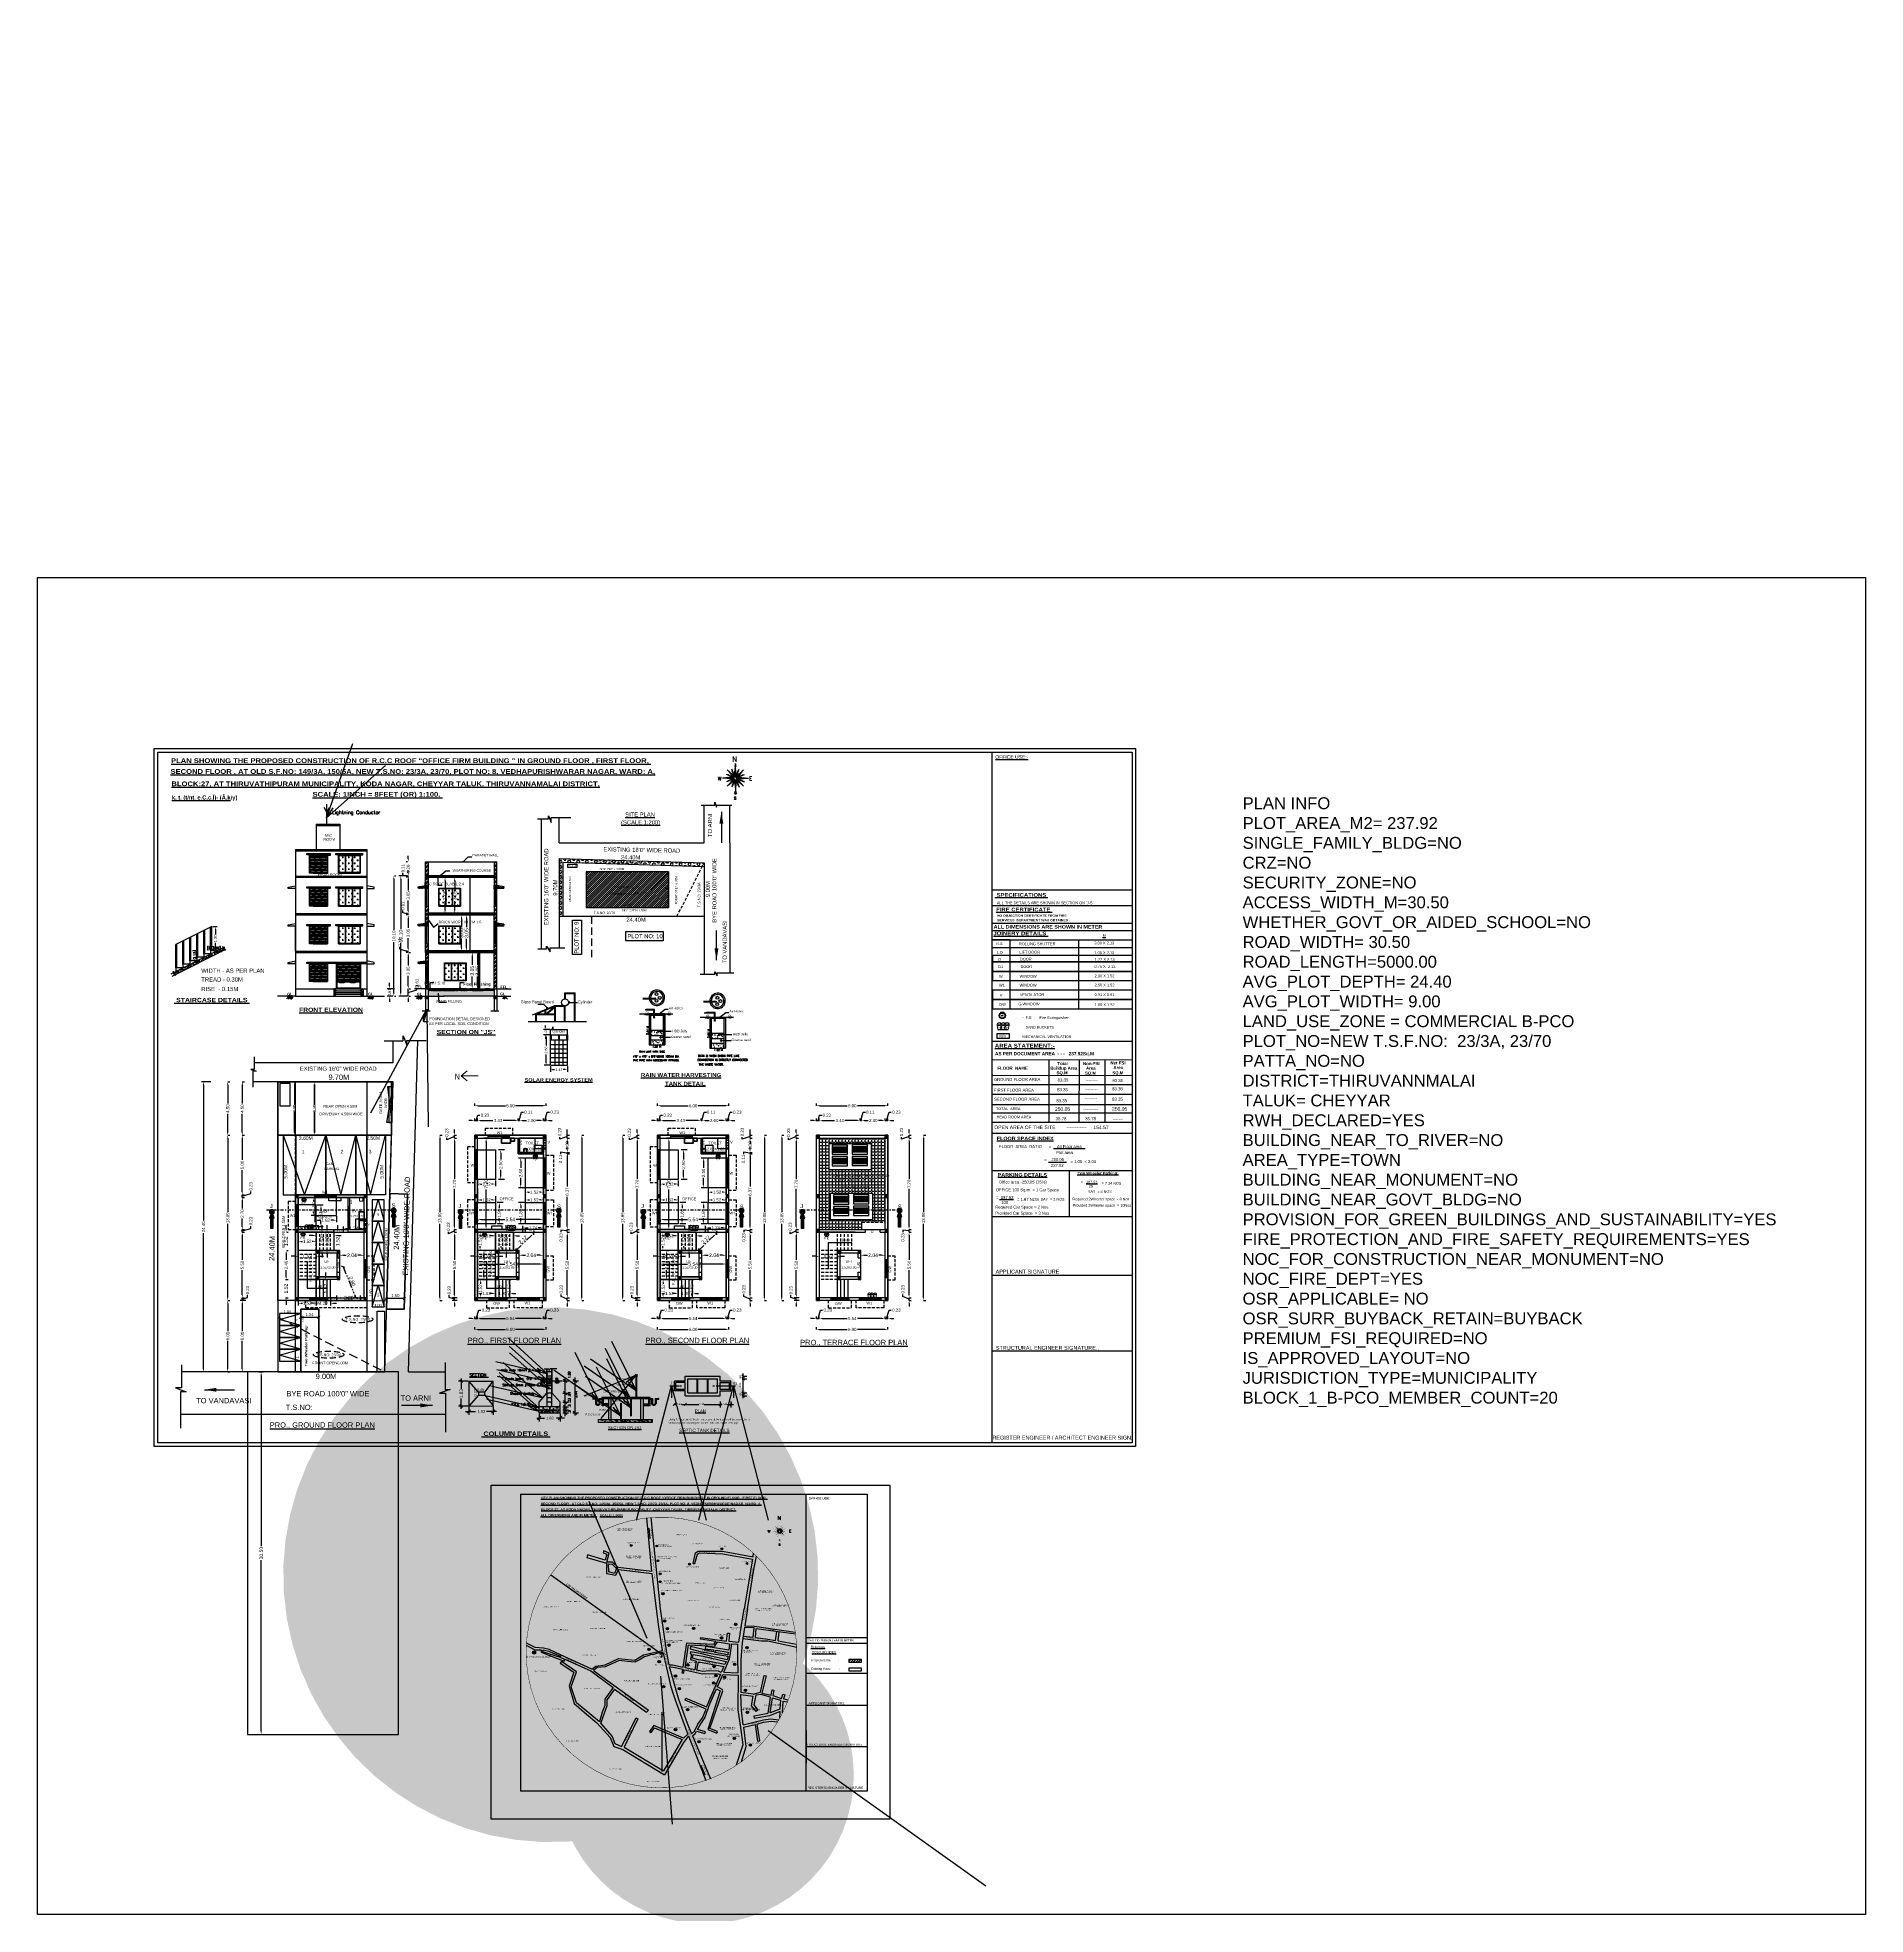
# Model space of a CAD drawing. Header units: metres. Extents: x 31 to 185, y 214 to 372.
import ezdxf

# ---------------------------------------------------------------- set-up
doc = ezdxf.new("R2010")
doc.units = ezdxf.units.M
doc.header["$MEASUREMENT"] = 0
for name, pattern in [('DASHDOT2', [0.5, 0.25, -0.125, 0, -0.125]), ('DASHED2', [0.375, 0.25, -0.125]), ('HIDDEN', [0.375, 0.25, -0.125]), ('HIDDENX2', [0.75, 0.5, -0.25]), ('PHANTOM2', [1.25, 0.625, -0.125, 0.125, -0.125, 0.125, -0.125])]:
    doc.linetypes.add(name, pattern=pattern)
for name, color, linetype in [('0 @ 1', 7, 'Continuous'), ('AWALL', 1, 'Continuous'), ('BLK_1_COVERED_AREA', 140, 'Continuous'), ('BLK_1_FLR_0_BLT_UP_AREA', 1, 'Continuous'), ('BLK_1_FLR_0_CARPET_AREA', 1, 'Continuous'), ('BLK_1_FLR_0_EXIT_WIDTH_DOOR', 2, 'Continuous'), ('BLK_1_FLR_0_EXIT_WIDTH_STAIR', 2, 'Continuous'), ('BLK_1_FLR_0_LIFT_1', 30, 'Continuous'), ('BLK_1_FLR_0_REGULAR_ROOM_1', 117, 'Continuous'), ('BLK_1_FLR_0_STAIR_1', 1, 'Continuous'), ('BLK_1_FLR_0_WATER_CLOSET', 213, 'Continuous'), ('BLK_1_FLR_1_BLT_UP_AREA', 1, 'Continuous'), ('BLK_1_FLR_1_CARPET_AREA', 1, 'Continuous'), ('BLK_1_FLR_1_EXIT_WIDTH_DOOR', 2, 'Continuous'), ('BLK_1_FLR_1_LIFT_1', 30, 'Continuous'), ('BLK_1_FLR_1_REGULAR_ROOM_1', 117, 'Continuous'), ('BLK_1_FLR_1_STAIR_1', 1, 'Continuous'), ('BLK_1_FLR_1_WATER_CLOSET', 213, 'Continuous'), ('BLK_1_FLR_2_BLT_UP_AREA', 7, 'Continuous'), ('BLK_1_FLR_2_CARPET_AREA', 7, 'Continuous'), ('BLK_1_FLR_2_DRINKING_WATER', 7, 'Continuous'), ('BLK_1_FLR_2_EXIT_WIDTH_DOOR', 7, 'Continuous'), ('BLK_1_FLR_2_LIFT_1', 213, 'Continuous'), ('BLK_1_FLR_2_REGULAR_ROOM_1', 117, 'Continuous'), ('BLK_1_FLR_2_ROOM_1_LIGHT_VENTILATION_1', 7, 'Continuous'), ('BLK_1_FLR_2_STAIR_1', 213, 'Continuous'), ('BLK_1_FLR_2_STAIR_1_FLIGHT_1', 213, 'Continuous'), ('BLK_1_FLR_2_STAIR_1_FLIGHT_2', 213, 'Continuous'), ('BLK_1_FLR_2_STAIR_1_FLIGHT_3', 213, 'Continuous'), ('BLK_1_FLR_2_STAIR_1_LANDING_1', 213, 'Continuous'), ('BLK_1_FLR_2_STAIR_1_LANDING_2', 213, 'Continuous'), ('BLK_1_FLR_2_URINAL', 213, 'Continuous'), ('BLK_1_FLR_2_WASH', 7, 'Continuous'), ('BLK_1_FLR_2_WATER_CLOSET', 213, 'Continuous'), ('BLK_1_HT_OF_BLDG', 5, 'Continuous'), ('BLK_1_LVL_0_FRONT_SETBACK', 2, 'Continuous'), ('BLK_1_LVL_0_REAR_SETBACK', 11, 'Continuous'), ('BLK_1_LVL_0_SIDE_SETBACK1', 171, 'Continuous'), ('BLK_1_LVL_0_SIDE_SETBACK2', 102, 'Continuous'), ('BLK_1_PLINTH_HEIGHT', 7, 'Continuous'), ('Dim', 3, 'Continuous'), ('DIST_EXIT', 1, 'Continuous'), ('LANDSCAPE', 3, 'Continuous'), ('LOCATION_PLAN', 2, 'Continuous'), ('MAIN_GATE', 57, 'Continuous'), ('PARKING_SLOT', 30, 'Continuous'), ('PER_AISLE_WIDTH', 7, 'Continuous'), ('PLAN_INFO', 1, 'Continuous'), ('PLOT_BOUNDARY', 70, 'Continuous'), ('RWH', 4, 'Continuous'), ('SEPTIC_TANK', 146, 'Continuous'), ('SOLAR_PANEL', 3, 'Continuous'), ('Title', 6, 'Continuous'), ('TOILET_VENTILATION', 7, 'Continuous'), ('TWO_WHEELER_PARKING', 2, 'Continuous'), ('WATER_TANK_CALCULATION', 150, 'Continuous')]:
    doc.layers.add(name, color=color, linetype=linetype)
for name, color, linetype, lineweight in [('BLK_1_FLR_0_DRINKING_WATER', 7, 'Continuous', 35), ('BLK_1_FLR_0_ROOM_1_LIGHT_VENTILATION_1', 183, 'Continuous', 13), ('BLK_1_FLR_0_STAIR_1_FLIGHT_1', 7, 'Continuous', 0), ('BLK_1_FLR_0_STAIR_1_FLIGHT_2', 7, 'Continuous', 0), ('BLK_1_FLR_0_STAIR_1_FLIGHT_3', 7, 'Continuous', 0), ('BLK_1_FLR_0_STAIR_1_LANDING_1', 7, 'Continuous', 0), ('BLK_1_FLR_0_WASH', 243, 'Continuous', 5), ('BLK_1_FLR_1_DRINKING_WATER', 7, 'Continuous', 35), ('BLK_1_FLR_1_ROOM_1_LIGHT_VENTILATION_1', 183, 'Continuous', 13), ('BLK_1_FLR_1_STAIR_1_FLIGHT_1', 7, 'Continuous', 0), ('BLK_1_FLR_1_STAIR_1_FLIGHT_2', 7, 'Continuous', 0), ('BLK_1_FLR_1_STAIR_1_FLIGHT_3', 7, 'Continuous', 0), ('BLK_1_FLR_1_STAIR_1_LANDING_1', 7, 'Continuous', 0), ('BLK_1_FLR_1_URINAL', 4, 'Continuous', 35), ('BLK_1_FLR_1_WASH', 4, 'Continuous', 35), ('BLK_1_LVL_0_BLDG_FOOT_PRINT', 1, 'Continuous', 5), ('DRIVE_WAY', 4, 'Continuous', 35), ('NORTH_DIRECTION', 7, 'Continuous', 0), ('ROAD_WIDTH', 140, 'Continuous', 18), ('ROAD_WIDTH @ 1', 140, 'Continuous', 18), ('TWO_WHEELER_DRIVE_WAY', 1, 'Continuous', 35)]:
    doc.layers.add(name, color=color, linetype=linetype, lineweight=lineweight)
doc.layers.add('BLK_1_FLR_0_SP_WC', color=140, linetype='Continuous', lineweight=35, plot=False)
doc.styles.add('56', font='')
doc.styles.add('Annotative', font='arial.ttf')
doc.styles.add('APEXT', font='ROMANT.shx')
doc.styles.add('AR', font='arial.ttf')
doc.styles.add('ARCHER', font='GOTHICB.TTF')
doc.styles.add('arial', font='arial.ttf')
doc.styles.add('M Arial', font='arial.ttf', dxfattribs={"height": 9})
doc.styles.add('PDF Arial', font='arial.ttf')
doc.styles.add('ROMANS', font='romans.shx')
doc.styles.add('ROMANT', font='arial.ttf', dxfattribs={"height": 15})
doc.styles.add('SANSSERIF', font='sanss___.ttf', dxfattribs={"width": 0.8, "height": 4})
doc.styles.get("Standard").update_dxf_attribs({"font": 'arial.ttf'})
doc.styles.add('style1', font='arialbd.ttf', dxfattribs={"height": 9})
doc.styles.add('style2', font='arial.ttf')
doc.styles.add('style5', font='framd.ttf', dxfattribs={"height": 9})
doc.styles.add('USA TEXT', font='GOTHIC.TTF', dxfattribs={"width": 0.8})
doc.styles.add('VA1', font='', dxfattribs={"height": 84})
doc.styles.add('working', font='timesbd.ttf', dxfattribs={"height": 0.25})
doc.styles.get('56').set_extended_font_data('Arial Black')
doc.styles.get('VA1').set_extended_font_data('VANAVIL-Avvaiyar Bold')
doc.dimstyles.new('Aec_Arch_I$7', dxfattribs={"dimscale": 96, "dimtxt": 0.09375, "dimasz": 0.125, "dimexe": 0.083333, "dimexo": 0.125, "dimgap": 0.0625, "dimtad": 0, "dimdec": 1, "dimzin": 3, "dimdsep": 46, "dimlunit": 4, "dimtxsty": 'Annotative', "dimblk": 'OBLIQUE', "dimcen": 0.09375, "dimdle": 0.125, "dimadec": 0, "dimazin": 0, "dimtfac": 1, "dimtdec": 1, "dimtofl": 0, "dimtmove": 2, "dimatfit": 3, "dimldrblk": 'OBLIQUE', "dimfxl": 0, "dimfrac": 1, "dimtolj": 1, "dimtzin": 0, "dimarcsym": 0})
doc.dimstyles.new('Annotative', dxfattribs={"dimscale": 0, "dimtxt": 0.3, "dimasz": 0.3, "dimexe": 0.18, "dimexo": 0.0625, "dimgap": 0.09, "dimtad": 0, "dimzin": 0, "dimdsep": 46, "dimtxsty": 'Standard', "dimcen": 0.09, "dimadec": 0, "dimazin": 0, "dimtfac": 1, "dimtofl": 0, "dimtmove": 0, "dimatfit": 3, "dimfxl": 0, "dimtolj": 1, "dimtzin": 0, "dimarcsym": 0})
doc.dimstyles.new('ARC-S', dxfattribs={"dimtxt": 6.5, "dimasz": 6, "dimexe": 1.25, "dimexo": 0.625, "dimtad": 1, "dimdec": 0, "dimzin": 0, "dimlunit": 4, "dimtxsty": 'AR', "dimblk": 'ARCHTICK', "dimcen": 7, "dimse1": 1, "dimse2": 1, "dimclrd": 8, "dimclre": 8, "dimclrt": 3, "dimadec": 0, "dimazin": 0, "dimtfac": 1, "dimtdec": 0, "dimtmove": 1, "dimatfit": 2, "dimfxl": 0, "dimfrac": 1, "dimlwd": -1, "dimlwe": -1, "dimarcsym": 0})
doc.dimstyles.new('METER DTCP', dxfattribs={"dimtxt": 0.25, "dimasz": 0.2, "dimexe": 0.08, "dimexo": 0.08, "dimgap": 0.12, "dimtad": 1, "dimzin": 0, "dimdsep": 46, "dimtxsty": 'Standard', "dimblk": 'OBLIQUE', "dimcen": 0.09, "dimclrd": 252, "dimclre": 252, "dimadec": 0, "dimazin": 0, "dimtfac": 1, "dimtofl": 0, "dimtmove": 0, "dimatfit": 3, "dimfxl": 0, "dimtolj": 1, "dimtzin": 0, "dimarcsym": 0})
doc.dimstyles.new('new model', dxfattribs={"dimtxt": 0.25, "dimasz": 0.23, "dimexe": 0.1, "dimexo": 0.1, "dimgap": 0, "dimtad": 0, "dimtoh": 1, "dimzin": 1, "dimdsep": 46, "dimtxsty": 'working', "dimcen": 0.09, "dimse1": 1, "dimse2": 1, "dimclrd": 8, "dimclre": 8, "dimclrt": 3, "dimadec": 1, "dimazin": 0, "dimtfac": 1, "dimtofl": 0, "dimtmove": 0, "dimatfit": 3, "dimfxl": 0, "dimtolj": 1, "dimtzin": 0, "dimlwd": -1, "dimlwe": -1, "dimarcsym": 0})
doc.dimstyles.new('OPEN SPACE', dxfattribs={"dimtxt": 0.3, "dimasz": 0.23, "dimexe": 0.1875, "dimexo": 0.0625, "dimgap": 0.09, "dimtad": 3, "dimzin": 0, "dimdsep": 46, "dimtxsty": 'arial', "dimblk": 'OBLIQUE', "dimcen": 0.09, "dimse1": 1, "dimse2": 1, "dimclrd": 6, "dimclre": 6, "dimclrt": 7, "dimadec": 0, "dimazin": 0, "dimtfac": 0.5, "dimtix": 1, "dimtmove": 0, "dimatfit": 3, "dimfxl": 0, "dimtolj": 1, "dimtzin": 0, "dimarcsym": 0})
doc.dimstyles.get("Standard").update_dxf_attribs({"dimtxt": 0.26, "dimasz": 0.25, "dimexe": 0.18, "dimexo": 0.0625, "dimgap": 0.09, "dimtad": 0, "dimzin": 0, "dimdsep": 46, "dimtxsty": 'Standard', "dimcen": 0.09, "dimadec": 0, "dimazin": 0, "dimtfac": 1, "dimtofl": 0, "dimtmove": 0, "dimatfit": 3, "dimfxl": 0, "dimtolj": 1, "dimtzin": 0, "dimarcsym": 0})
doc.dimstyles.new('Standard$0', dxfattribs={"dimtxt": 0.5, "dimasz": 0.5, "dimexe": 0, "dimexo": 1, "dimgap": 0, "dimtad": 0, "dimdec": 4, "dimzin": 0, "dimdsep": 46, "dimlunit": 4, "dimtxsty": 'Standard', "dimcen": 0.09, "dimadec": 0, "dimazin": 0, "dimtfac": 1, "dimtdec": 4, "dimtofl": 0, "dimtmove": 0, "dimatfit": 3, "dimfxl": 0, "dimtolj": 1, "dimtzin": 0, "dimarcsym": 0})
doc.dimstyles.new('STANDARD$7', dxfattribs={"dimtxt": 200, "dimasz": 100, "dimexe": 200, "dimexo": 200, "dimgap": 100, "dimtad": 1, "dimzin": 12, "dimdsep": 46, "dimtxsty": 'style1', "dimblk": 'OBLIQUE', "dimblk1": 'DOT', "dimblk2": 'DOT', "dimsah": 1, "dimcen": 200, "dimse1": 1, "dimse2": 1, "dimclrd": 6, "dimclre": 3, "dimclrt": 6, "dimadec": 0, "dimazin": 0, "dimtfac": 1, "dimtix": 1, "dimtmove": 2, "dimatfit": 3, "dimldrblk": 'DOT', "dimfxl": 0, "dimtolj": 1, "dimtzin": 12, "dimarcsym": 0})
pattern_1 = [(45, (474.24431, 548.9633), (-0.16845482, 0.16845482), []), (45, (474.35662, 548.9633), (-0.16845482, 0.16845482), [])]
pattern_2 = [(50, (-525.56505, 1642.00594), (0.273397882, -0.023919215), [0.02858773, -0.31446504]), (355, (-525.56505, 1642.00594), (-0.05288781, 0.286712885), [0.022870185, -0.25157203]), (100.451444, (-525.54227, 1642.00394), (0.22051007, 0.262793666), [0.024295833, -0.26725416]), (46.1842, (-525.56505, 1642.08217), (0.40680011, -0.06309094), [0.0428816, -0.47169756]), (96.635635, (-525.53115, 1642.0769), (0.35626486, 0.37130454), [0.03644377, -0.40088147]), (351.184164, (-525.56505, 1642.08217), (0.35626486, 0.37130454), [0.03430528, -0.37735805]), (21, (-525.52693, 1642.06311), (0.22752291, -0.15346614), [0.02858773, -0.31446504]), (326, (-525.52693, 1642.0631), (0.092744443, 0.27640526), [0.022870185, -0.25157203]), (71.451445, (-525.50797, 1642.05032), (0.32026735, 0.12293912), [0.02429583, -0.26725416]), (37.5, (-525.56505, 1642.00594), (0.004634969, 0.126889066), [0, -0.248522675, 0, -0.25538373, 0, -0.252524957]), (7.5, (-525.56505, 1642.00594), (0.100274149, 0.150337812), [0, -0.145606843, 0, -0.242805128, 0, -0.096245361]), (327.5, (-525.65005, 1642.00594), (0.2034769626, -0.008597235), [0, -0.095292437, 0, -0.297312402, 0, -0.394510688]), (317.5, (-525.68817, 1642.00594), (0.222292924, 0.03815699), [0, -0.123880168, 0, -0.197445929, 0, -0.280159764])]
pattern_3 = [(50, (-525.56505, 1645.17029), (0.273397882, -0.023919215), [0.02858773, -0.31446504]), (355, (-525.56505, 1645.1703), (-0.05288781, 0.286712885), [0.022870185, -0.25157203]), (100.451444, (-525.54227, 1645.1683), (0.22051007, 0.262793666), [0.024295833, -0.26725416]), (46.1842, (-525.56505, 1645.24652), (0.40680011, -0.06309094), [0.0428816, -0.47169756]), (96.635635, (-525.53115, 1645.24126), (0.35626486, 0.37130454), [0.03644377, -0.40088147]), (351.184164, (-525.56505, 1645.24652), (0.35626486, 0.37130454), [0.03430528, -0.37735805]), (21, (-525.52693, 1645.22746), (0.22752291, -0.15346614), [0.02858773, -0.31446504]), (326, (-525.52693, 1645.22746), (0.092744443, 0.27640526), [0.022870185, -0.25157203]), (71.451445, (-525.50797, 1645.21467), (0.32026735, 0.12293912), [0.02429583, -0.26725416]), (37.5, (-525.56505, 1645.17029), (0.004634969, 0.126889066), [0, -0.248522675, 0, -0.25538373, 0, -0.252524957]), (7.5, (-525.56505, 1645.17029), (0.100274149, 0.150337812), [0, -0.145606843, 0, -0.242805128, 0, -0.096245361]), (327.5, (-525.65005, 1645.17029), (0.2034769626, -0.008597235), [0, -0.095292437, 0, -0.297312402, 0, -0.394510688]), (317.5, (-525.68817, 1645.17029), (0.222292924, 0.03815699), [0, -0.123880168, 0, -0.197445929, 0, -0.280159764])]

# ---------------------------------------------------------------- blocks, each defined once
blk = doc.blocks.new('*D300')
at = {"layer": 'Defpoints', "color": 0, "lineweight": -2, "ltscale": 10}
for p in [(50.03, 259.39), (50.03, 228.89), (50.28, 228.89)]:
    blk.add_point(p, dxfattribs=at)
at = {"layer": 'ROAD_WIDTH', "color": 0, "lineweight": -2, "ltscale": 10}
for p, q in [((50.09, 259.39), (50.46, 259.39)), ((50.28, 259.09), (50.28, 244.73)), ((50.28, 229.19), (50.28, 243.54)), ((50.09, 228.89), (50.46, 228.89))]:
    blk.add_line(p, q, dxfattribs=at)
for points in [[(50.23, 259.09), (50.33, 259.09), (50.28, 259.39)], [(50.23, 229.19), (50.33, 229.19), (50.28, 228.89)]]:
    blk.add_solid(points, dxfattribs=at)
at = {"layer": 'ROAD_WIDTH', "color": 0, "lineweight": -2, "ltscale": 10, "insert": (50.28, 244.14), "char_height": 0.3, "attachment_point": 5, "rotation": 90}
blk.add_mtext('\\A1;30.50', dxfattribs=at)
blk = doc.blocks.new('*D187')
at = {"color": 0, "lineweight": -2, "ltscale": 10}
for p, q in [((53.1, 269.11), (52.8, 269.11)), ((53.4, 269.19), (53.4, 268.93)), ((54.92, 269.19), (54.92, 268.93)), ((55.22, 269.11), (55.52, 269.11))]:
    blk.add_line(p, q, dxfattribs=at)
for points in [[(53.1, 269.16), (53.1, 269.06), (53.4, 269.11)], [(55.22, 269.16), (55.22, 269.06), (54.92, 269.11)]]:
    blk.add_solid(points, dxfattribs=at)
at = {"layer": 'Defpoints', "color": 0, "lineweight": -2, "ltscale": 10}
for p in [(53.4, 269.25), (53.4, 269.11), (54.92, 269.25)]:
    blk.add_point(p, dxfattribs=at)
at = {"color": 0, "lineweight": -2, "ltscale": 10, "insert": (54.16, 269.11), "char_height": 0.3, "attachment_point": 5}
blk.add_mtext('\\A1;1.52', dxfattribs=at)
blk = doc.blocks.new('*D188')
at = {"color": 0, "lineweight": -2, "ltscale": 10}
for p, q in [((56.9, 269.2), (56.9, 269.38)), ((57.2, 269.2), (57.44, 269.2)), ((58.64, 269.2), (58.4, 269.2)), ((58.94, 269.2), (58.94, 269.38))]:
    blk.add_line(p, q, dxfattribs=at)
for points in [[(57.2, 269.25), (57.2, 269.15), (56.9, 269.2)], [(58.64, 269.25), (58.64, 269.15), (58.94, 269.2)]]:
    blk.add_solid(points, dxfattribs=at)
at = {"layer": 'Defpoints', "color": 0, "lineweight": -2, "ltscale": 10}
for p in [(56.9, 269.19), (58.94, 269.2), (58.94, 269.19)]:
    blk.add_point(p, dxfattribs=at)
at = {"color": 0, "lineweight": -2, "ltscale": 10, "insert": (57.92, 269.2), "char_height": 0.3, "attachment_point": 5}
blk.add_mtext('\\A1;2.04', dxfattribs=at)
blk = doc.blocks.new('*D189')
at = {"color": 0, "lineweight": -2, "ltscale": 10}
for p, q in [((55.82, 271.43), (55.82, 271.73)), ((55.58, 271.13), (56, 271.13)), ((55.58, 269.61), (56, 269.61)), ((55.82, 269.31), (55.82, 269.01))]:
    blk.add_line(p, q, dxfattribs=at)
for points in [[(55.77, 271.43), (55.87, 271.43), (55.82, 271.13)], [(55.77, 269.31), (55.87, 269.31), (55.82, 269.61)]]:
    blk.add_solid(points, dxfattribs=at)
at = {"layer": 'Defpoints', "color": 0, "lineweight": -2, "ltscale": 10}
for p in [(55.52, 271.13), (55.82, 271.13), (55.52, 269.61)]:
    blk.add_point(p, dxfattribs=at)
at = {"color": 0, "lineweight": -2, "ltscale": 10, "insert": (55.82, 270.37), "char_height": 0.3, "attachment_point": 5, "rotation": 90}
blk.add_mtext('\\A1;1.52', dxfattribs=at)
blk = doc.blocks.new('*D178')
at = {"color": 0, "lineweight": -2}
for p, q in [((48.98, 265.4), (48.51, 265.4)), ((48.69, 265.15), (48.69, 262.8)), ((48.69, 259.64), (48.69, 261.99)), ((48.98, 259.39), (48.51, 259.39))]:
    blk.add_line(p, q, dxfattribs=at)
for points in [[(48.65, 265.15), (48.74, 265.15), (48.69, 265.4)], [(48.65, 259.64), (48.74, 259.64), (48.69, 259.39)]]:
    blk.add_solid(points, dxfattribs=at)
at = {"layer": 'Defpoints', "color": 0, "lineweight": -2}
for p in [(48.69, 265.4), (49.04, 265.4), (49.04, 259.39)]:
    blk.add_point(p, dxfattribs=at)
at = {"color": 0, "insert": (48.69, 262.4), "char_height": 0.26, "attachment_point": 5, "rotation": 90}
blk.add_mtext('\\A1;6.01', dxfattribs=at)
blk = doc.blocks.new('*D179')
at = {"color": 0, "lineweight": -2}
for p, q in [((48.98, 265.4), (48.51, 265.4)), ((48.69, 265.88), (48.69, 266.13)), ((48.69, 265.51), (49.14, 265.65)), ((48.69, 265.63), (48.87, 265.63)), ((48.69, 265.4), (48.69, 265.63)), ((49.14, 265.65), (49.14, 265.83)), ((48.69, 265.15), (48.69, 264.9))]:
    blk.add_line(p, q, dxfattribs=at)
for points in [[(48.65, 265.88), (48.74, 265.88), (48.69, 265.63)], [(48.65, 265.15), (48.74, 265.15), (48.69, 265.4)]]:
    blk.add_solid(points, dxfattribs=at)
at = {"layer": 'Defpoints', "color": 0, "lineweight": -2}
for p in [(48.69, 265.63), (48.69, 265.63), (49.04, 265.4)]:
    blk.add_point(p, dxfattribs=at)
at = {"color": 0, "insert": (49.14, 266.26), "char_height": 0.26, "attachment_point": 5, "rotation": 90}
blk.add_mtext('\\A1;0.23', dxfattribs=at)
blk = doc.blocks.new('*D180')
at = {"color": 0, "lineweight": -2}
for p, q in [((48.69, 271.13), (48.87, 271.13)), ((48.69, 270.88), (48.69, 268.81)), ((48.69, 265.88), (48.69, 267.95)), ((48.69, 265.63), (48.87, 265.63))]:
    blk.add_line(p, q, dxfattribs=at)
for points in [[(48.65, 270.88), (48.74, 270.88), (48.69, 271.13)], [(48.65, 265.88), (48.74, 265.88), (48.69, 265.63)]]:
    blk.add_solid(points, dxfattribs=at)
at = {"layer": 'Defpoints', "color": 0, "lineweight": -2}
for p in [(48.69, 271.13), (48.69, 271.13), (48.69, 265.63)]:
    blk.add_point(p, dxfattribs=at)
at = {"color": 0, "insert": (48.69, 268.38), "char_height": 0.26, "attachment_point": 5, "rotation": 90}
blk.add_mtext('\\A1;5.50', dxfattribs=at)
blk = doc.blocks.new('*D181')
at = {"color": 0, "lineweight": -2}
for p, q in [((48.69, 271.61), (48.69, 271.86)), ((49.41, 271.46), (49.41, 271.64)), ((48.69, 271.25), (49.41, 271.46)), ((48.69, 271.36), (48.87, 271.36)), ((48.69, 271.13), (48.69, 271.36)), ((48.69, 271.13), (48.87, 271.13)), ((48.69, 270.88), (48.69, 270.63))]:
    blk.add_line(p, q, dxfattribs=at)
for points in [[(48.65, 271.61), (48.74, 271.61), (48.69, 271.36)], [(48.65, 270.88), (48.74, 270.88), (48.69, 271.13)]]:
    blk.add_solid(points, dxfattribs=at)
at = {"layer": 'Defpoints', "color": 0, "lineweight": -2}
for p in [(48.69, 271.36), (48.69, 271.36), (48.69, 271.13)]:
    blk.add_point(p, dxfattribs=at)
at = {"color": 0, "insert": (49.41, 272.07), "char_height": 0.26, "attachment_point": 5, "rotation": 90}
blk.add_mtext('\\A1;0.23', dxfattribs=at)
blk = doc.blocks.new('*D182')
at = {"color": 0, "lineweight": -2}
for p, q in [((48.69, 274.06), (48.87, 274.06)), ((48.69, 273.81), (48.69, 273.14)), ((48.69, 271.61), (48.69, 272.28)), ((48.69, 271.36), (48.87, 271.36))]:
    blk.add_line(p, q, dxfattribs=at)
for points in [[(48.65, 273.81), (48.74, 273.81), (48.69, 274.06)], [(48.65, 271.61), (48.74, 271.61), (48.69, 271.36)]]:
    blk.add_solid(points, dxfattribs=at)
at = {"layer": 'Defpoints', "color": 0, "lineweight": -2}
for p in [(48.69, 274.06), (48.69, 274.06), (48.69, 271.36)]:
    blk.add_point(p, dxfattribs=at)
at = {"color": 0, "insert": (48.69, 272.71), "char_height": 0.26, "attachment_point": 5, "rotation": 90}
blk.add_mtext('\\A1;2.70', dxfattribs=at)
blk = doc.blocks.new('*D183')
at = {"color": 0, "lineweight": -2}
for p, q in [((48.69, 274.54), (48.69, 274.79)), ((48.69, 274.18), (49.41, 274.39)), ((48.69, 274.29), (48.87, 274.29)), ((48.69, 274.06), (48.69, 274.29)), ((48.69, 274.06), (48.87, 274.06)), ((48.69, 273.81), (48.69, 273.56)), ((49.41, 274.39), (49.41, 274.57))]:
    blk.add_line(p, q, dxfattribs=at)
for points in [[(48.65, 274.54), (48.74, 274.54), (48.69, 274.29)], [(48.65, 273.81), (48.74, 273.81), (48.69, 274.06)]]:
    blk.add_solid(points, dxfattribs=at)
at = {"layer": 'Defpoints', "color": 0, "lineweight": -2}
for p in [(48.69, 274.29), (48.69, 274.29), (48.69, 274.06)]:
    blk.add_point(p, dxfattribs=at)
at = {"color": 0, "insert": (49.41, 275), "char_height": 0.26, "attachment_point": 5, "rotation": 90}
blk.add_mtext('\\A1;0.23', dxfattribs=at)
blk = doc.blocks.new('*D184')
at = {"color": 0, "lineweight": -2}
for p, q in [((48.69, 279.29), (48.87, 279.29)), ((48.69, 279.04), (48.69, 277.22)), ((48.69, 274.54), (48.69, 276.36)), ((48.69, 274.29), (48.87, 274.29))]:
    blk.add_line(p, q, dxfattribs=at)
for points in [[(48.65, 279.04), (48.74, 279.04), (48.69, 279.29)], [(48.65, 274.54), (48.74, 274.54), (48.69, 274.29)]]:
    blk.add_solid(points, dxfattribs=at)
at = {"layer": 'Defpoints', "color": 0, "lineweight": -2}
for p in [(48.69, 279.29), (48.69, 279.29), (48.69, 274.29)]:
    blk.add_point(p, dxfattribs=at)
at = {"color": 0, "insert": (48.69, 276.79), "char_height": 0.26, "attachment_point": 5, "rotation": 90}
blk.add_mtext('\\A1;5.00', dxfattribs=at)
blk = doc.blocks.new('*D185')
at = {"color": 0, "lineweight": -2}
for p, q in [((48.69, 283.79), (48.87, 283.79)), ((48.69, 283.54), (48.69, 281.97)), ((48.69, 279.54), (48.69, 281.11)), ((48.69, 279.29), (48.87, 279.29))]:
    blk.add_line(p, q, dxfattribs=at)
for points in [[(48.65, 283.54), (48.74, 283.54), (48.69, 283.79)], [(48.65, 279.54), (48.74, 279.54), (48.69, 279.29)]]:
    blk.add_solid(points, dxfattribs=at)
at = {"layer": 'Defpoints', "color": 0, "lineweight": -2}
for p in [(48.69, 283.79), (48.69, 283.79), (48.69, 279.29)]:
    blk.add_point(p, dxfattribs=at)
at = {"color": 0, "insert": (48.69, 281.54), "char_height": 0.26, "attachment_point": 5, "rotation": 90}
blk.add_mtext('\\A1;4.50', dxfattribs=at)
blk = doc.blocks.new('*D186')
at = {"color": 0, "lineweight": -2}
for p, q in [((47.47, 265.4), (47.65, 265.4)), ((47.47, 265.15), (47.47, 262.8)), ((47.47, 259.64), (47.47, 261.99)), ((47.47, 259.39), (47.65, 259.39))]:
    blk.add_line(p, q, dxfattribs=at)
for points in [[(47.42, 265.15), (47.51, 265.15), (47.47, 265.4)], [(47.42, 259.64), (47.51, 259.64), (47.47, 259.39)]]:
    blk.add_solid(points, dxfattribs=at)
at = {"layer": 'Defpoints', "color": 0, "lineweight": -2}
for p in [(47.47, 265.4), (47.47, 265.4), (47.47, 259.39)]:
    blk.add_point(p, dxfattribs=at)
at = {"color": 0, "insert": (47.47, 262.4), "char_height": 0.26, "attachment_point": 5, "rotation": 90}
blk.add_mtext('\\A1;6.01', dxfattribs=at)
blk = doc.blocks.new('*D172')
at = {"color": 0, "lineweight": -2}
for p, q in [((47.47, 279.29), (47.65, 279.29)), ((47.47, 279.04), (47.47, 272.86)), ((47.47, 265.65), (47.47, 271.83)), ((47.47, 265.4), (47.65, 265.4))]:
    blk.add_line(p, q, dxfattribs=at)
for points in [[(47.42, 279.04), (47.51, 279.04), (47.47, 279.29)], [(47.42, 265.65), (47.51, 265.65), (47.47, 265.4)]]:
    blk.add_solid(points, dxfattribs=at)
at = {"layer": 'Defpoints', "color": 0, "lineweight": -2}
for p in [(47.47, 279.29), (47.47, 279.29), (47.47, 265.4)]:
    blk.add_point(p, dxfattribs=at)
at = {"color": 0, "insert": (47.47, 272.35), "char_height": 0.26, "attachment_point": 5, "rotation": 90}
blk.add_mtext('\\A1;13.89', dxfattribs=at)
blk = doc.blocks.new('*D173')
at = {"color": 0, "lineweight": -2}
for p, q in [((47.47, 283.79), (47.65, 283.79)), ((47.47, 283.54), (47.47, 281.97)), ((47.47, 279.54), (47.47, 281.11)), ((47.47, 279.29), (47.65, 279.29))]:
    blk.add_line(p, q, dxfattribs=at)
for points in [[(47.42, 283.54), (47.51, 283.54), (47.47, 283.79)], [(47.42, 279.54), (47.51, 279.54), (47.47, 279.29)]]:
    blk.add_solid(points, dxfattribs=at)
at = {"layer": 'Defpoints', "color": 0, "lineweight": -2}
for p in [(47.47, 283.79), (47.47, 283.79), (47.47, 279.29)]:
    blk.add_point(p, dxfattribs=at)
at = {"color": 0, "insert": (47.47, 281.54), "char_height": 0.26, "attachment_point": 5, "rotation": 90}
blk.add_mtext('\\A1;4.50', dxfattribs=at)
blk = doc.blocks.new('*D174')
at = {"color": 0, "lineweight": -2}
for p, q in [((46.05, 283.79), (45.25, 283.79)), ((45.43, 283.54), (45.43, 272.12)), ((45.43, 259.64), (45.43, 271.06)), ((46.05, 259.39), (45.25, 259.39))]:
    blk.add_line(p, q, dxfattribs=at)
for points in [[(45.38, 283.54), (45.47, 283.54), (45.43, 283.79)], [(45.38, 259.64), (45.47, 259.64), (45.43, 259.39)]]:
    blk.add_solid(points, dxfattribs=at)
at = {"layer": 'Defpoints', "color": 0, "lineweight": -2}
for p in [(45.43, 283.79), (46.11, 283.79), (46.11, 259.39)]:
    blk.add_point(p, dxfattribs=at)
at = {"color": 0, "insert": (45.43, 271.59), "char_height": 0.26, "attachment_point": 5, "rotation": 90}
blk.add_mtext('\\A1;24.40', dxfattribs=at)
blk = doc.blocks.new('*D175')
at = {"color": 0, "lineweight": -2, "ltscale": 10}
for p, q in [((68.18, 269.11), (67.88, 269.11)), ((68.48, 269.19), (68.48, 268.93)), ((70, 269.19), (70, 268.93)), ((70.3, 269.11), (70.6, 269.11))]:
    blk.add_line(p, q, dxfattribs=at)
for points in [[(68.18, 269.16), (68.18, 269.06), (68.48, 269.11)], [(70.3, 269.16), (70.3, 269.06), (70, 269.11)]]:
    blk.add_solid(points, dxfattribs=at)
at = {"layer": 'Defpoints', "color": 0, "lineweight": -2, "ltscale": 10}
for p in [(68.48, 269.25), (68.48, 269.11), (70, 269.25)]:
    blk.add_point(p, dxfattribs=at)
at = {"color": 0, "lineweight": -2, "ltscale": 10, "insert": (69.24, 269.11), "char_height": 0.3, "attachment_point": 5}
blk.add_mtext('\\A1;1.52', dxfattribs=at)
blk = doc.blocks.new('*D176')
at = {"color": 0, "lineweight": -2, "ltscale": 10}
for p, q in [((71.98, 269.2), (71.98, 269.38)), ((72.28, 269.2), (72.52, 269.2)), ((73.72, 269.2), (73.48, 269.2)), ((74.02, 269.2), (74.02, 269.38))]:
    blk.add_line(p, q, dxfattribs=at)
for points in [[(72.28, 269.25), (72.28, 269.15), (71.98, 269.2)], [(73.72, 269.25), (73.72, 269.15), (74.02, 269.2)]]:
    blk.add_solid(points, dxfattribs=at)
at = {"layer": 'Defpoints', "color": 0, "lineweight": -2, "ltscale": 10}
for p in [(71.98, 269.19), (74.02, 269.2), (74.02, 269.19)]:
    blk.add_point(p, dxfattribs=at)
at = {"color": 0, "lineweight": -2, "ltscale": 10, "insert": (73, 269.2), "char_height": 0.3, "attachment_point": 5}
blk.add_mtext('\\A1;2.04', dxfattribs=at)
blk = doc.blocks.new('*D177')
at = {"color": 0, "lineweight": -2, "ltscale": 10}
for p, q in [((70.9, 271.43), (70.9, 271.73)), ((70.67, 271.13), (71.08, 271.13)), ((70.67, 269.61), (71.08, 269.61)), ((70.9, 269.31), (70.9, 269.01))]:
    blk.add_line(p, q, dxfattribs=at)
for points in [[(70.85, 271.43), (70.95, 271.43), (70.9, 271.13)], [(70.85, 269.31), (70.95, 269.31), (70.9, 269.61)]]:
    blk.add_solid(points, dxfattribs=at)
at = {"layer": 'Defpoints', "color": 0, "lineweight": -2, "ltscale": 10}
for p in [(70.6, 271.13), (70.9, 271.13), (70.6, 269.61)]:
    blk.add_point(p, dxfattribs=at)
at = {"color": 0, "lineweight": -2, "ltscale": 10, "insert": (70.9, 270.37), "char_height": 0.3, "attachment_point": 5, "rotation": 90}
blk.add_mtext('\\A1;1.52', dxfattribs=at)
blk = doc.blocks.new('WERTY')
for p, q in [((106.7, 34.66), (106.7, 34.55)), ((107.11, 34.54), (107.11, 34.65))]:
    blk.add_line(p, q)
at = {"linetype": 'ByBlock', "ltscale": 0.5}
blk.add_line((106.7, 34.66), (107.11, 34.66), dxfattribs=at)
for radius in [0.367, 0.308, 0.0591]:
    blk.add_circle((106.9, 34.24), radius)
blk = doc.blocks.new('*D113')
at = {"color": 0, "lineweight": -2, "ltscale": 10}
for p, q in [((68.48, 272.21), (68.48, 272.03)), ((68.78, 272.21), (70.77, 272.21)), ((73.72, 272.21), (71.73, 272.21)), ((74.02, 272.21), (74.02, 272.03))]:
    blk.add_line(p, q, dxfattribs=at)
for points in [[(68.78, 272.26), (68.78, 272.16), (68.48, 272.21)], [(73.72, 272.26), (73.72, 272.16), (74.02, 272.21)]]:
    blk.add_solid(points, dxfattribs=at)
at = {"layer": 'Defpoints', "color": 0, "lineweight": -2, "ltscale": 10}
for p in [(68.48, 272.23), (74.02, 272.23), (74.02, 272.21)]:
    blk.add_point(p, dxfattribs=at)
at = {"color": 0, "lineweight": -2, "ltscale": 10, "insert": (71.25, 272.21), "char_height": 0.3, "attachment_point": 5}
blk.add_mtext('\\A1;5.54', dxfattribs=at)
blk = doc.blocks.new('*D114')
at = {"color": 0, "lineweight": -2, "ltscale": 10}
for p, q in [((69.3, 279.06), (69.02, 279.06)), ((69.2, 278.76), (69.2, 275.69)), ((69.2, 271.66), (69.2, 274.73)), ((69.3, 271.36), (69.02, 271.36))]:
    blk.add_line(p, q, dxfattribs=at)
for points in [[(69.15, 278.76), (69.25, 278.76), (69.2, 279.06)], [(69.15, 271.66), (69.25, 271.66), (69.2, 271.36)]]:
    blk.add_solid(points, dxfattribs=at)
at = {"layer": 'Defpoints', "color": 0, "lineweight": -2, "ltscale": 10}
for p in [(69.2, 279.06), (69.36, 279.06), (69.36, 271.36)]:
    blk.add_point(p, dxfattribs=at)
at = {"color": 0, "lineweight": -2, "ltscale": 10, "insert": (69.2, 275.21), "char_height": 0.3, "attachment_point": 5, "rotation": 90}
blk.add_mtext('\\A1;7.70', dxfattribs=at)
blk = doc.blocks.new('*D115')
at = {"color": 0, "lineweight": -2}
for p, q in [((68, 280.53), (67.75, 280.53)), ((68.25, 280.47), (68.25, 280.71)), ((68.25, 280.53), (68.48, 280.53)), ((68.37, 280.53), (68.5, 280.98)), ((68.48, 280.47), (68.48, 280.71)), ((68.5, 280.98), (68.68, 280.98)), ((68.73, 280.53), (68.98, 280.53))]:
    blk.add_line(p, q, dxfattribs=at)
for points in [[(68, 280.57), (68, 280.49), (68.25, 280.53)], [(68.73, 280.57), (68.73, 280.49), (68.48, 280.53)]]:
    blk.add_solid(points, dxfattribs=at)
at = {"layer": 'Defpoints', "color": 0, "lineweight": -2}
for p in [(68.25, 280.41), (68.48, 280.53), (68.48, 280.41)]:
    blk.add_point(p, dxfattribs=at)
at = {"color": 0, "insert": (69.11, 280.98), "char_height": 0.26, "attachment_point": 5}
blk.add_mtext('\\A1;0.23', dxfattribs=at)
blk = doc.blocks.new('*D116')
at = {"color": 0, "lineweight": -2}
for p, q in [((68.48, 280.47), (68.48, 280.71)), ((68.73, 280.53), (69.77, 280.53)), ((71.66, 280.53), (70.63, 280.53)), ((71.91, 280.53), (71.91, 280.71))]:
    blk.add_line(p, q, dxfattribs=at)
for points in [[(68.73, 280.57), (68.73, 280.49), (68.48, 280.53)], [(71.66, 280.57), (71.66, 280.49), (71.91, 280.53)]]:
    blk.add_solid(points, dxfattribs=at)
at = {"layer": 'Defpoints', "color": 0, "lineweight": -2}
for p in [(68.48, 280.41), (71.91, 280.53), (71.91, 280.53)]:
    blk.add_point(p, dxfattribs=at)
at = {"color": 0, "insert": (70.2, 280.53), "char_height": 0.26, "attachment_point": 5}
blk.add_mtext('\\A1;3.43', dxfattribs=at)
blk = doc.blocks.new('*D117')
at = {"color": 0, "lineweight": -2}
for p, q in [((71.97, 280.53), (72.18, 281.24)), ((72.18, 281.24), (72.36, 281.24)), ((71.66, 280.53), (71.41, 280.53)), ((71.91, 280.53), (71.91, 280.71)), ((71.91, 280.53), (72.02, 280.53)), ((72.02, 280.53), (72.02, 280.71)), ((72.27, 280.53), (72.52, 280.53))]:
    blk.add_line(p, q, dxfattribs=at)
for points in [[(71.66, 280.57), (71.66, 280.49), (71.91, 280.53)], [(72.27, 280.57), (72.27, 280.49), (72.02, 280.53)]]:
    blk.add_solid(points, dxfattribs=at)
at = {"layer": 'Defpoints', "color": 0, "lineweight": -2}
for p in [(71.91, 280.53), (72.02, 280.53), (72.02, 280.53)]:
    blk.add_point(p, dxfattribs=at)
at = {"color": 0, "insert": (72.76, 281.24), "char_height": 0.26, "attachment_point": 5}
blk.add_mtext('\\A1;0.11', dxfattribs=at)
blk = doc.blocks.new('*D118')
at = {"color": 0, "lineweight": -2}
for p, q in [((72.02, 280.53), (72.02, 280.71)), ((72.27, 280.53), (72.59, 280.53)), ((73.77, 280.53), (73.45, 280.53)), ((74.02, 280.53), (74.02, 280.71))]:
    blk.add_line(p, q, dxfattribs=at)
for points in [[(72.27, 280.57), (72.27, 280.49), (72.02, 280.53)], [(73.77, 280.57), (73.77, 280.49), (74.02, 280.53)]]:
    blk.add_solid(points, dxfattribs=at)
at = {"layer": 'Defpoints', "color": 0, "lineweight": -2}
for p in [(72.02, 280.53), (74.02, 280.53), (74.02, 280.53)]:
    blk.add_point(p, dxfattribs=at)
at = {"color": 0, "insert": (73.02, 280.53), "char_height": 0.26, "attachment_point": 5}
blk.add_mtext('\\A1;2.00', dxfattribs=at)
blk = doc.blocks.new('*D152')
at = {"color": 0, "lineweight": -2}
for p, q in [((74.14, 280.53), (74.35, 281.24)), ((74.35, 281.24), (74.53, 281.24)), ((73.77, 280.53), (73.52, 280.53)), ((74.02, 280.53), (74.02, 280.71)), ((74.02, 280.53), (74.25, 280.53)), ((74.25, 280.53), (74.25, 280.71)), ((74.5, 280.53), (74.75, 280.53))]:
    blk.add_line(p, q, dxfattribs=at)
for points in [[(73.77, 280.57), (73.77, 280.49), (74.02, 280.53)], [(74.5, 280.57), (74.5, 280.49), (74.25, 280.53)]]:
    blk.add_solid(points, dxfattribs=at)
at = {"layer": 'Defpoints', "color": 0, "lineweight": -2}
for p in [(74.02, 280.53), (74.25, 280.53), (74.25, 280.53)]:
    blk.add_point(p, dxfattribs=at)
at = {"color": 0, "insert": (74.96, 281.24), "char_height": 0.26, "attachment_point": 5}
blk.add_mtext('\\A1;0.23', dxfattribs=at)
blk = doc.blocks.new('*D153')
at = {"color": 0, "lineweight": -2}
for p, q in [((68.25, 281.78), (68.25, 281.96)), ((68.5, 281.78), (70.83, 281.78)), ((74, 281.78), (71.68, 281.78)), ((74.25, 281.78), (74.25, 281.96))]:
    blk.add_line(p, q, dxfattribs=at)
for points in [[(68.5, 281.83), (68.5, 281.74), (68.25, 281.78)], [(74, 281.83), (74, 281.74), (74.25, 281.78)]]:
    blk.add_solid(points, dxfattribs=at)
at = {"layer": 'Defpoints', "color": 0, "lineweight": -2}
for p in [(68.25, 281.75), (74.25, 281.78), (74.25, 281.75)]:
    blk.add_point(p, dxfattribs=at)
at = {"color": 0, "insert": (71.25, 281.78), "char_height": 0.26, "attachment_point": 5}
blk.add_mtext('\\A1;6.00', dxfattribs=at)
blk = doc.blocks.new('*D154')
at = {"color": 0, "lineweight": -2}
for p, q in [((75.51, 265.73), (75.51, 265.91)), ((76.03, 265.51), (75.51, 265.73)), ((76.03, 265.88), (76.03, 266.13)), ((76.03, 265.63), (76.21, 265.63)), ((76.03, 265.4), (76.03, 265.63)), ((76.03, 265.4), (76.21, 265.4)), ((76.03, 265.15), (76.03, 264.9))]:
    blk.add_line(p, q, dxfattribs=at)
for points in [[(75.99, 265.88), (76.07, 265.88), (76.03, 265.63)], [(75.99, 265.15), (76.07, 265.15), (76.03, 265.4)]]:
    blk.add_solid(points, dxfattribs=at)
at = {"layer": 'Defpoints', "color": 0, "lineweight": -2}
for p in [(76.03, 265.63), (76.03, 265.63), (76.03, 265.4)]:
    blk.add_point(p, dxfattribs=at)
at = {"color": 0, "insert": (75.51, 266.34), "char_height": 0.26, "attachment_point": 5, "rotation": 90}
blk.add_mtext('\\A1;0.23', dxfattribs=at)
blk = doc.blocks.new('*D155')
at = {"color": 0, "lineweight": -2}
for p, q in [((76.03, 271.13), (76.21, 271.13)), ((76.03, 270.88), (76.03, 268.81)), ((76.03, 265.88), (76.03, 267.95)), ((76.03, 265.63), (76.21, 265.63))]:
    blk.add_line(p, q, dxfattribs=at)
for points in [[(75.99, 270.88), (76.07, 270.88), (76.03, 271.13)], [(75.99, 265.88), (76.07, 265.88), (76.03, 265.63)]]:
    blk.add_solid(points, dxfattribs=at)
at = {"layer": 'Defpoints', "color": 0, "lineweight": -2}
for p in [(76.03, 271.13), (76.03, 271.13), (76.03, 265.63)]:
    blk.add_point(p, dxfattribs=at)
at = {"color": 0, "insert": (76.03, 268.38), "char_height": 0.26, "attachment_point": 5, "rotation": 90}
blk.add_mtext('\\A1;5.50', dxfattribs=at)
blk = doc.blocks.new('*D156')
at = {"color": 0, "lineweight": -2}
for p, q in [((76.03, 271.61), (76.03, 271.86)), ((76.03, 271.25), (75.5, 271.31)), ((75.5, 271.31), (75.5, 271.13)), ((76.03, 271.36), (76.21, 271.36)), ((76.03, 271.13), (76.03, 271.36)), ((76.03, 271.13), (76.21, 271.13)), ((76.03, 270.88), (76.03, 270.63))]:
    blk.add_line(p, q, dxfattribs=at)
for points in [[(75.99, 271.61), (76.07, 271.61), (76.03, 271.36)], [(75.99, 270.88), (76.07, 270.88), (76.03, 271.13)]]:
    blk.add_solid(points, dxfattribs=at)
at = {"layer": 'Defpoints', "color": 0, "lineweight": -2}
for p in [(76.03, 271.36), (76.03, 271.36), (76.03, 271.13)]:
    blk.add_point(p, dxfattribs=at)
at = {"color": 0, "insert": (75.5, 270.7), "char_height": 0.26, "attachment_point": 5, "rotation": 90}
blk.add_mtext('\\A1;0.23', dxfattribs=at)
blk = doc.blocks.new('*D157')
at = {"color": 0, "lineweight": -2}
for p, q in [((76.03, 277.73), (76.21, 277.73)), ((76.03, 277.48), (76.03, 274.97)), ((76.03, 271.61), (76.03, 274.12)), ((76.03, 271.36), (76.21, 271.36))]:
    blk.add_line(p, q, dxfattribs=at)
for points in [[(75.99, 277.48), (76.07, 277.48), (76.03, 277.73)], [(75.99, 271.61), (76.07, 271.61), (76.03, 271.36)]]:
    blk.add_solid(points, dxfattribs=at)
at = {"layer": 'Defpoints', "color": 0, "lineweight": -2}
for p in [(76.03, 277.73), (76.03, 277.73), (76.03, 271.36)]:
    blk.add_point(p, dxfattribs=at)
at = {"color": 0, "insert": (76.03, 274.55), "char_height": 0.26, "attachment_point": 5, "rotation": 90}
blk.add_mtext('\\A1;6.37', dxfattribs=at)
blk = doc.blocks.new('*D158')
at = {"color": 0, "lineweight": -2}
for p, q in [((76.03, 278.09), (76.03, 278.34)), ((76.03, 277.79), (75.47, 277.88)), ((75.47, 277.88), (75.47, 277.7)), ((76.03, 277.84), (76.21, 277.84)), ((76.03, 277.73), (76.03, 277.84)), ((76.03, 277.73), (76.21, 277.73)), ((76.03, 277.48), (76.03, 277.23))]:
    blk.add_line(p, q, dxfattribs=at)
for points in [[(75.99, 278.09), (76.07, 278.09), (76.03, 277.84)], [(75.99, 277.48), (76.07, 277.48), (76.03, 277.73)]]:
    blk.add_solid(points, dxfattribs=at)
at = {"layer": 'Defpoints', "color": 0, "lineweight": -2}
for p in [(76.03, 277.84), (76.03, 277.84), (76.03, 277.73)]:
    blk.add_point(p, dxfattribs=at)
at = {"color": 0, "insert": (75.47, 277.3), "char_height": 0.26, "attachment_point": 5, "rotation": 90}
blk.add_mtext('\\A1;0.11', dxfattribs=at)
blk = doc.blocks.new('*D159')
at = {"color": 0, "lineweight": -2}
for p, q in [((76.03, 279.31), (76.03, 279.56)), ((76.03, 279.06), (76.21, 279.06)), ((76.03, 277.84), (76.21, 277.84)), ((76.03, 277.59), (76.03, 277.34))]:
    blk.add_line(p, q, dxfattribs=at)
for points in [[(75.99, 279.31), (76.07, 279.31), (76.03, 279.06)], [(75.99, 277.59), (76.07, 277.59), (76.03, 277.84)]]:
    blk.add_solid(points, dxfattribs=at)
at = {"layer": 'Defpoints', "color": 0, "lineweight": -2}
for p in [(76.03, 279.06), (76.03, 279.06), (76.03, 277.84)]:
    blk.add_point(p, dxfattribs=at)
at = {"color": 0, "insert": (76.03, 278.45), "char_height": 0.26, "attachment_point": 5, "rotation": 90}
blk.add_mtext('\\A1;1.22', dxfattribs=at)
blk = doc.blocks.new('*D160')
at = {"color": 0, "lineweight": -2}
for p, q in [((76.03, 279.54), (76.03, 279.79)), ((76.03, 279.18), (75.39, 278.96)), ((75.39, 278.96), (75.39, 279.14)), ((76.03, 279.29), (76.21, 279.29)), ((76.03, 279.06), (76.03, 279.29)), ((76.03, 279.06), (76.21, 279.06)), ((76.03, 278.81), (76.03, 278.56))]:
    blk.add_line(p, q, dxfattribs=at)
for points in [[(75.99, 279.54), (76.07, 279.54), (76.03, 279.29)], [(75.99, 278.81), (76.07, 278.81), (76.03, 279.06)]]:
    blk.add_solid(points, dxfattribs=at)
at = {"layer": 'Defpoints', "color": 0, "lineweight": -2}
for p in [(76.03, 279.29), (76.03, 279.29), (76.03, 279.06)]:
    blk.add_point(p, dxfattribs=at)
at = {"color": 0, "insert": (75.39, 279.57), "char_height": 0.26, "attachment_point": 5, "rotation": 90}
blk.add_mtext('\\A1;0.23', dxfattribs=at)
blk = doc.blocks.new('*D161')
at = {"color": 0, "lineweight": -2}
for p, q in [((77.25, 279.29), (77.43, 279.29)), ((77.25, 279.04), (77.25, 272.86)), ((77.25, 265.65), (77.25, 271.83)), ((77.25, 265.4), (77.43, 265.4))]:
    blk.add_line(p, q, dxfattribs=at)
for points in [[(77.21, 279.04), (77.3, 279.04), (77.25, 279.29)], [(77.21, 265.65), (77.3, 265.65), (77.25, 265.4)]]:
    blk.add_solid(points, dxfattribs=at)
at = {"layer": 'Defpoints', "color": 0, "lineweight": -2}
for p in [(77.25, 279.29), (77.25, 279.29), (77.25, 265.4)]:
    blk.add_point(p, dxfattribs=at)
at = {"color": 0, "insert": (77.25, 272.35), "char_height": 0.26, "attachment_point": 5, "rotation": 90}
blk.add_mtext('\\A1;13.89', dxfattribs=at)
blk = doc.blocks.new('*D162')
at = {"color": 0, "lineweight": -2}
for p, q in [((66.09, 265.65), (66.09, 265.83)), ((66.54, 265.51), (66.09, 265.65)), ((66.78, 265.63), (66.36, 265.63)), ((66.78, 265.4), (66.36, 265.4)), ((66.54, 265.88), (66.54, 266.13)), ((66.54, 265.4), (66.54, 265.63)), ((66.54, 265.15), (66.54, 264.9))]:
    blk.add_line(p, q, dxfattribs=at)
for points in [[(66.5, 265.88), (66.58, 265.88), (66.54, 265.63)], [(66.5, 265.15), (66.58, 265.15), (66.54, 265.4)]]:
    blk.add_solid(points, dxfattribs=at)
at = {"layer": 'Defpoints', "color": 0, "lineweight": -2}
for p in [(66.54, 265.63), (66.85, 265.63), (66.85, 265.4)]:
    blk.add_point(p, dxfattribs=at)
at = {"color": 0, "insert": (66.09, 266.26), "char_height": 0.26, "attachment_point": 5, "rotation": 90}
blk.add_mtext('\\A1;0.23', dxfattribs=at)
blk = doc.blocks.new('*D163')
at = {"color": 0, "lineweight": -2}
for p, q in [((66.54, 271.13), (66.72, 271.13)), ((66.54, 270.88), (66.54, 268.81)), ((66.54, 265.88), (66.54, 267.95)), ((66.78, 265.63), (66.36, 265.63))]:
    blk.add_line(p, q, dxfattribs=at)
for points in [[(66.5, 270.88), (66.58, 270.88), (66.54, 271.13)], [(66.5, 265.88), (66.58, 265.88), (66.54, 265.63)]]:
    blk.add_solid(points, dxfattribs=at)
at = {"layer": 'Defpoints', "color": 0, "lineweight": -2}
for p in [(66.54, 271.13), (66.54, 271.13), (66.85, 265.63)]:
    blk.add_point(p, dxfattribs=at)
at = {"color": 0, "insert": (66.54, 268.38), "char_height": 0.26, "attachment_point": 5, "rotation": 90}
blk.add_mtext('\\A1;5.50', dxfattribs=at)
blk = doc.blocks.new('*D164')
at = {"color": 0, "lineweight": -2}
for p, q in [((66.54, 271.61), (66.54, 271.86)), ((66.54, 271.25), (66.03, 271)), ((66.03, 271), (66.03, 271.18)), ((66.54, 271.36), (66.72, 271.36)), ((66.54, 271.13), (66.54, 271.36)), ((66.54, 271.13), (66.72, 271.13)), ((66.54, 270.88), (66.54, 270.63))]:
    blk.add_line(p, q, dxfattribs=at)
for points in [[(66.5, 271.61), (66.58, 271.61), (66.54, 271.36)], [(66.5, 270.88), (66.58, 270.88), (66.54, 271.13)]]:
    blk.add_solid(points, dxfattribs=at)
at = {"layer": 'Defpoints', "color": 0, "lineweight": -2}
for p in [(66.54, 271.36), (66.54, 271.36), (66.54, 271.13)]:
    blk.add_point(p, dxfattribs=at)
at = {"color": 0, "insert": (66.03, 271.6), "char_height": 0.26, "attachment_point": 5, "rotation": 90}
blk.add_mtext('\\A1;0.23', dxfattribs=at)
blk = doc.blocks.new('*D165')
at = {"color": 0, "lineweight": -2}
for p, q in [((66.54, 279.06), (66.72, 279.06)), ((66.54, 278.81), (66.54, 275.64)), ((66.54, 271.61), (66.54, 274.79)), ((66.54, 271.36), (66.72, 271.36))]:
    blk.add_line(p, q, dxfattribs=at)
for points in [[(66.5, 278.81), (66.58, 278.81), (66.54, 279.06)], [(66.5, 271.61), (66.58, 271.61), (66.54, 271.36)]]:
    blk.add_solid(points, dxfattribs=at)
at = {"layer": 'Defpoints', "color": 0, "lineweight": -2}
for p in [(66.54, 279.06), (66.54, 279.06), (66.54, 271.36)]:
    blk.add_point(p, dxfattribs=at)
at = {"color": 0, "insert": (66.54, 275.21), "char_height": 0.26, "attachment_point": 5, "rotation": 90}
blk.add_mtext('\\A1;7.70', dxfattribs=at)
blk = doc.blocks.new('*D166')
at = {"color": 0, "lineweight": -2}
for p, q in [((66.54, 279.54), (66.54, 279.79)), ((66.54, 279.18), (65.89, 278.91)), ((65.89, 278.91), (65.89, 279.09)), ((66.54, 279.29), (66.72, 279.29)), ((66.54, 279.06), (66.54, 279.29)), ((66.54, 279.06), (66.72, 279.06)), ((66.54, 278.81), (66.54, 278.56))]:
    blk.add_line(p, q, dxfattribs=at)
for points in [[(66.5, 279.54), (66.58, 279.54), (66.54, 279.29)], [(66.5, 278.81), (66.58, 278.81), (66.54, 279.06)]]:
    blk.add_solid(points, dxfattribs=at)
at = {"layer": 'Defpoints', "color": 0, "lineweight": -2}
for p in [(66.54, 279.29), (66.54, 279.29), (66.54, 279.06)]:
    blk.add_point(p, dxfattribs=at)
at = {"color": 0, "insert": (65.89, 279.52), "char_height": 0.26, "attachment_point": 5, "rotation": 90}
blk.add_mtext('\\A1;0.23', dxfattribs=at)
blk = doc.blocks.new('*D167')
at = {"color": 0, "lineweight": -2}
for p, q in [((65.32, 279.29), (65.5, 279.29)), ((65.32, 279.04), (65.32, 272.86)), ((65.32, 265.65), (65.32, 271.83)), ((65.32, 265.4), (65.5, 265.4))]:
    blk.add_line(p, q, dxfattribs=at)
for points in [[(65.28, 279.04), (65.37, 279.04), (65.32, 279.29)], [(65.28, 265.65), (65.37, 265.65), (65.32, 265.4)]]:
    blk.add_solid(points, dxfattribs=at)
at = {"layer": 'Defpoints', "color": 0, "lineweight": -2}
for p in [(65.32, 279.29), (65.32, 279.29), (65.32, 265.4)]:
    blk.add_point(p, dxfattribs=at)
at = {"color": 0, "insert": (65.32, 272.35), "char_height": 0.26, "attachment_point": 5, "rotation": 90}
blk.add_mtext('\\A1;13.89', dxfattribs=at)
blk = doc.blocks.new('*D168')
at = {"color": 0, "lineweight": -2}
for p, q in [((68, 263.88), (67.75, 263.88)), ((68.25, 263.88), (68.25, 264.06)), ((68.25, 263.88), (68.48, 263.88)), ((68.37, 263.88), (68.58, 264.59)), ((68.48, 263.88), (68.48, 264.06)), ((68.58, 264.59), (68.76, 264.59)), ((68.73, 263.88), (68.98, 263.88))]:
    blk.add_line(p, q, dxfattribs=at)
for points in [[(68, 263.92), (68, 263.83), (68.25, 263.88)], [(68.73, 263.92), (68.73, 263.83), (68.48, 263.88)]]:
    blk.add_solid(points, dxfattribs=at)
at = {"layer": 'Defpoints', "color": 0, "lineweight": -2}
for p in [(68.25, 263.88), (68.48, 263.88), (68.48, 263.88)]:
    blk.add_point(p, dxfattribs=at)
at = {"color": 0, "insert": (69.19, 264.59), "char_height": 0.26, "attachment_point": 5}
blk.add_mtext('\\A1;0.23', dxfattribs=at)
blk = doc.blocks.new('*D169')
at = {"color": 0, "lineweight": -2}
for p, q in [((68.48, 263.88), (68.48, 264.06)), ((68.73, 263.88), (70.83, 263.88)), ((73.77, 263.88), (71.68, 263.88)), ((74.02, 263.88), (74.02, 264.06))]:
    blk.add_line(p, q, dxfattribs=at)
for points in [[(68.73, 263.92), (68.73, 263.83), (68.48, 263.88)], [(73.77, 263.92), (73.77, 263.83), (74.02, 263.88)]]:
    blk.add_solid(points, dxfattribs=at)
at = {"layer": 'Defpoints', "color": 0, "lineweight": -2}
for p in [(68.48, 263.88), (74.02, 263.88), (74.02, 263.88)]:
    blk.add_point(p, dxfattribs=at)
at = {"color": 0, "insert": (71.25, 263.88), "char_height": 0.26, "attachment_point": 5}
blk.add_mtext('\\A1;5.54', dxfattribs=at)
blk = doc.blocks.new('*D170')
at = {"color": 0, "lineweight": -2}
for p, q in [((73.77, 263.88), (73.52, 263.88)), ((74.02, 263.88), (74.02, 264.06)), ((74.02, 263.88), (74.25, 263.88)), ((74.14, 263.88), (74.35, 264.59)), ((74.25, 263.88), (74.25, 264.06)), ((74.35, 264.59), (74.53, 264.59)), ((74.5, 263.88), (74.75, 263.88))]:
    blk.add_line(p, q, dxfattribs=at)
for points in [[(73.77, 263.92), (73.77, 263.83), (74.02, 263.88)], [(74.5, 263.92), (74.5, 263.83), (74.25, 263.88)]]:
    blk.add_solid(points, dxfattribs=at)
at = {"layer": 'Defpoints', "color": 0, "lineweight": -2}
for p in [(74.02, 263.88), (74.25, 263.88), (74.25, 263.88)]:
    blk.add_point(p, dxfattribs=at)
at = {"color": 0, "insert": (74.96, 264.59), "char_height": 0.26, "attachment_point": 5}
blk.add_mtext('\\A1;0.23', dxfattribs=at)
blk = doc.blocks.new('*D171')
at = {"color": 0, "lineweight": -2}
for p, q in [((68.25, 262.96), (68.25, 263.14)), ((68.5, 262.96), (70.83, 262.96)), ((74, 262.96), (71.68, 262.96)), ((74.25, 262.96), (74.25, 263.14))]:
    blk.add_line(p, q, dxfattribs=at)
for points in [[(68.5, 263), (68.5, 262.91), (68.25, 262.96)], [(74, 263), (74, 262.91), (74.25, 262.96)]]:
    blk.add_solid(points, dxfattribs=at)
at = {"layer": 'Defpoints', "color": 0, "lineweight": -2}
for p in [(68.25, 262.96), (74.25, 262.96), (74.25, 262.96)]:
    blk.add_point(p, dxfattribs=at)
at = {"color": 0, "insert": (71.25, 262.96), "char_height": 0.26, "attachment_point": 5}
blk.add_mtext('\\A1;6.00', dxfattribs=at)
blk = doc.blocks.new('*D245')
at = {"color": 0, "lineweight": -2, "ltscale": 10}
for p, q in [((96.93, 269.11), (96.63, 269.11)), ((97.23, 269.19), (97.23, 268.93)), ((98.75, 269.19), (98.75, 268.93)), ((99.05, 269.11), (99.35, 269.11))]:
    blk.add_line(p, q, dxfattribs=at)
for points in [[(96.93, 269.16), (96.93, 269.06), (97.23, 269.11)], [(99.05, 269.16), (99.05, 269.06), (98.75, 269.11)]]:
    blk.add_solid(points, dxfattribs=at)
at = {"layer": 'Defpoints', "color": 0, "lineweight": -2, "ltscale": 10}
for p in [(97.23, 269.25), (97.23, 269.11), (98.75, 269.25)]:
    blk.add_point(p, dxfattribs=at)
at = {"color": 0, "lineweight": -2, "ltscale": 10, "insert": (97.99, 269.11), "char_height": 0.3, "attachment_point": 5}
blk.add_mtext('\\A1;1.52', dxfattribs=at)
blk = doc.blocks.new('*D246')
at = {"color": 0, "lineweight": -2, "ltscale": 10}
for p, q in [((100.73, 269.2), (100.73, 269.38)), ((101.03, 269.2), (101.27, 269.2)), ((102.47, 269.2), (102.23, 269.2)), ((102.77, 269.2), (102.77, 269.38))]:
    blk.add_line(p, q, dxfattribs=at)
for points in [[(101.03, 269.25), (101.03, 269.15), (100.73, 269.2)], [(102.47, 269.25), (102.47, 269.15), (102.77, 269.2)]]:
    blk.add_solid(points, dxfattribs=at)
at = {"layer": 'Defpoints', "color": 0, "lineweight": -2, "ltscale": 10}
for p in [(100.73, 269.19), (102.77, 269.2), (102.77, 269.19)]:
    blk.add_point(p, dxfattribs=at)
at = {"color": 0, "lineweight": -2, "ltscale": 10, "insert": (101.75, 269.2), "char_height": 0.3, "attachment_point": 5}
blk.add_mtext('\\A1;2.04', dxfattribs=at)
blk = doc.blocks.new('*D144')
at = {"color": 0, "lineweight": -2}
for p, q in [((96.75, 280.53), (96.5, 280.53)), ((97, 280.47), (97, 280.71)), ((97, 280.53), (97.23, 280.53)), ((97.12, 280.53), (97.25, 280.98)), ((97.23, 280.47), (97.23, 280.71)), ((97.25, 280.98), (97.43, 280.98)), ((97.48, 280.53), (97.73, 280.53))]:
    blk.add_line(p, q, dxfattribs=at)
for points in [[(96.75, 280.57), (96.75, 280.49), (97, 280.53)], [(97.48, 280.57), (97.48, 280.49), (97.23, 280.53)]]:
    blk.add_solid(points, dxfattribs=at)
at = {"layer": 'Defpoints', "color": 0, "lineweight": -2}
for p in [(97, 280.41), (97.23, 280.53), (97.23, 280.41)]:
    blk.add_point(p, dxfattribs=at)
at = {"color": 0, "insert": (97.86, 280.98), "char_height": 0.26, "attachment_point": 5}
blk.add_mtext('\\A1;0.23', dxfattribs=at)
blk = doc.blocks.new('*D145')
at = {"color": 0, "lineweight": -2}
for p, q in [((97.23, 280.47), (97.23, 280.71)), ((97.48, 280.53), (98.52, 280.53)), ((100.41, 280.53), (99.38, 280.53)), ((100.66, 280.53), (100.66, 280.71))]:
    blk.add_line(p, q, dxfattribs=at)
for points in [[(97.48, 280.57), (97.48, 280.49), (97.23, 280.53)], [(100.41, 280.57), (100.41, 280.49), (100.66, 280.53)]]:
    blk.add_solid(points, dxfattribs=at)
at = {"layer": 'Defpoints', "color": 0, "lineweight": -2}
for p in [(97.23, 280.41), (100.66, 280.53), (100.66, 280.53)]:
    blk.add_point(p, dxfattribs=at)
at = {"color": 0, "insert": (98.95, 280.53), "char_height": 0.26, "attachment_point": 5}
blk.add_mtext('\\A1;3.43', dxfattribs=at)
blk = doc.blocks.new('*D146')
at = {"color": 0, "lineweight": -2}
for p, q in [((100.72, 280.53), (100.93, 281.24)), ((100.93, 281.24), (101.11, 281.24)), ((100.41, 280.53), (100.16, 280.53)), ((100.66, 280.53), (100.66, 280.71)), ((100.66, 280.53), (100.77, 280.53)), ((100.77, 280.53), (100.77, 280.71)), ((101.02, 280.53), (101.27, 280.53))]:
    blk.add_line(p, q, dxfattribs=at)
for points in [[(100.41, 280.57), (100.41, 280.49), (100.66, 280.53)], [(101.02, 280.57), (101.02, 280.49), (100.77, 280.53)]]:
    blk.add_solid(points, dxfattribs=at)
at = {"layer": 'Defpoints', "color": 0, "lineweight": -2}
for p in [(100.66, 280.53), (100.77, 280.53), (100.77, 280.53)]:
    blk.add_point(p, dxfattribs=at)
at = {"color": 0, "insert": (101.51, 281.24), "char_height": 0.26, "attachment_point": 5}
blk.add_mtext('\\A1;0.11', dxfattribs=at)
blk = doc.blocks.new('*D147')
at = {"color": 0, "lineweight": -2}
for p, q in [((100.77, 280.53), (100.77, 280.71)), ((101.02, 280.53), (101.34, 280.53)), ((102.52, 280.53), (102.2, 280.53)), ((102.77, 280.53), (102.77, 280.71))]:
    blk.add_line(p, q, dxfattribs=at)
for points in [[(101.02, 280.57), (101.02, 280.49), (100.77, 280.53)], [(102.52, 280.57), (102.52, 280.49), (102.77, 280.53)]]:
    blk.add_solid(points, dxfattribs=at)
at = {"layer": 'Defpoints', "color": 0, "lineweight": -2}
for p in [(100.77, 280.53), (102.77, 280.53), (102.77, 280.53)]:
    blk.add_point(p, dxfattribs=at)
at = {"color": 0, "insert": (101.77, 280.53), "char_height": 0.26, "attachment_point": 5}
blk.add_mtext('\\A1;2.00', dxfattribs=at)
blk = doc.blocks.new('*D148')
at = {"color": 0, "lineweight": -2}
for p, q in [((102.89, 280.53), (103.1, 281.24)), ((103.1, 281.24), (103.28, 281.24)), ((102.52, 280.53), (102.27, 280.53)), ((102.77, 280.53), (102.77, 280.71)), ((102.77, 280.53), (103, 280.53)), ((103, 280.53), (103, 280.71)), ((103.25, 280.53), (103.5, 280.53))]:
    blk.add_line(p, q, dxfattribs=at)
for points in [[(102.52, 280.57), (102.52, 280.49), (102.77, 280.53)], [(103.25, 280.57), (103.25, 280.49), (103, 280.53)]]:
    blk.add_solid(points, dxfattribs=at)
at = {"layer": 'Defpoints', "color": 0, "lineweight": -2}
for p in [(102.77, 280.53), (103, 280.53), (103, 280.53)]:
    blk.add_point(p, dxfattribs=at)
at = {"color": 0, "insert": (103.71, 281.24), "char_height": 0.26, "attachment_point": 5}
blk.add_mtext('\\A1;0.23', dxfattribs=at)
blk = doc.blocks.new('*D149')
at = {"color": 0, "lineweight": -2}
for p, q in [((97, 281.78), (97, 281.96)), ((97.25, 281.78), (99.58, 281.78)), ((102.75, 281.78), (100.43, 281.78)), ((103, 281.78), (103, 281.96))]:
    blk.add_line(p, q, dxfattribs=at)
for points in [[(97.25, 281.83), (97.25, 281.74), (97, 281.78)], [(102.75, 281.83), (102.75, 281.74), (103, 281.78)]]:
    blk.add_solid(points, dxfattribs=at)
at = {"layer": 'Defpoints', "color": 0, "lineweight": -2}
for p in [(97, 281.75), (103, 281.78), (103, 281.75)]:
    blk.add_point(p, dxfattribs=at)
at = {"color": 0, "insert": (100, 281.78), "char_height": 0.26, "attachment_point": 5}
blk.add_mtext('\\A1;6.00', dxfattribs=at)
blk = doc.blocks.new('*D150')
at = {"color": 0, "lineweight": -2}
for p, q in [((104.26, 265.73), (104.26, 265.91)), ((104.78, 265.51), (104.26, 265.73)), ((104.78, 265.88), (104.78, 266.13)), ((104.78, 265.63), (104.96, 265.63)), ((104.78, 265.4), (104.78, 265.63)), ((104.78, 265.4), (104.96, 265.4)), ((104.78, 265.15), (104.78, 264.9))]:
    blk.add_line(p, q, dxfattribs=at)
for points in [[(104.74, 265.88), (104.82, 265.88), (104.78, 265.63)], [(104.74, 265.15), (104.82, 265.15), (104.78, 265.4)]]:
    blk.add_solid(points, dxfattribs=at)
at = {"layer": 'Defpoints', "color": 0, "lineweight": -2}
for p in [(104.78, 265.63), (104.78, 265.63), (104.78, 265.4)]:
    blk.add_point(p, dxfattribs=at)
at = {"color": 0, "insert": (104.26, 266.34), "char_height": 0.26, "attachment_point": 5, "rotation": 90}
blk.add_mtext('\\A1;0.23', dxfattribs=at)
blk = doc.blocks.new('*D151')
at = {"color": 0, "lineweight": -2}
for p, q in [((104.78, 271.13), (104.96, 271.13)), ((104.78, 270.88), (104.78, 268.81)), ((104.78, 265.88), (104.78, 267.95)), ((104.78, 265.63), (104.96, 265.63))]:
    blk.add_line(p, q, dxfattribs=at)
for points in [[(104.74, 270.88), (104.82, 270.88), (104.78, 271.13)], [(104.74, 265.88), (104.82, 265.88), (104.78, 265.63)]]:
    blk.add_solid(points, dxfattribs=at)
at = {"layer": 'Defpoints', "color": 0, "lineweight": -2}
for p in [(104.78, 271.13), (104.78, 271.13), (104.78, 265.63)]:
    blk.add_point(p, dxfattribs=at)
at = {"color": 0, "insert": (104.78, 268.38), "char_height": 0.26, "attachment_point": 5, "rotation": 90}
blk.add_mtext('\\A1;5.50', dxfattribs=at)
blk = doc.blocks.new('*D128')
at = {"color": 0, "lineweight": -2}
for p, q in [((104.78, 271.61), (104.78, 271.86)), ((104.78, 271.25), (104.25, 271.31)), ((104.25, 271.31), (104.25, 271.13)), ((104.78, 271.36), (104.96, 271.36)), ((104.78, 271.13), (104.78, 271.36)), ((104.78, 271.13), (104.96, 271.13)), ((104.78, 270.88), (104.78, 270.63))]:
    blk.add_line(p, q, dxfattribs=at)
for points in [[(104.74, 271.61), (104.82, 271.61), (104.78, 271.36)], [(104.74, 270.88), (104.82, 270.88), (104.78, 271.13)]]:
    blk.add_solid(points, dxfattribs=at)
at = {"layer": 'Defpoints', "color": 0, "lineweight": -2}
for p in [(104.78, 271.36), (104.78, 271.36), (104.78, 271.13)]:
    blk.add_point(p, dxfattribs=at)
at = {"color": 0, "insert": (104.25, 270.7), "char_height": 0.26, "attachment_point": 5, "rotation": 90}
blk.add_mtext('\\A1;0.23', dxfattribs=at)
blk = doc.blocks.new('*D129')
at = {"color": 0, "lineweight": -2}
for p, q in [((104.78, 279.06), (104.96, 279.06)), ((104.78, 278.81), (104.78, 275.64)), ((104.78, 271.61), (104.78, 274.79)), ((104.78, 271.36), (104.96, 271.36))]:
    blk.add_line(p, q, dxfattribs=at)
for points in [[(104.74, 278.81), (104.82, 278.81), (104.78, 279.06)], [(104.74, 271.61), (104.82, 271.61), (104.78, 271.36)]]:
    blk.add_solid(points, dxfattribs=at)
at = {"layer": 'Defpoints', "color": 0, "lineweight": -2}
for p in [(104.78, 279.06), (104.78, 279.06), (104.78, 271.36)]:
    blk.add_point(p, dxfattribs=at)
at = {"color": 0, "insert": (104.78, 275.21), "char_height": 0.26, "attachment_point": 5, "rotation": 90}
blk.add_mtext('\\A1;7.70', dxfattribs=at)
blk = doc.blocks.new('*D130')
at = {"color": 0, "lineweight": -2}
for p, q in [((104.78, 279.54), (104.78, 279.79)), ((104.78, 279.18), (104.14, 278.96)), ((104.14, 278.96), (104.14, 279.14)), ((104.78, 279.29), (104.96, 279.29)), ((104.78, 279.06), (104.78, 279.29)), ((104.78, 279.06), (104.96, 279.06)), ((104.78, 278.81), (104.78, 278.56))]:
    blk.add_line(p, q, dxfattribs=at)
for points in [[(104.74, 279.54), (104.82, 279.54), (104.78, 279.29)], [(104.74, 278.81), (104.82, 278.81), (104.78, 279.06)]]:
    blk.add_solid(points, dxfattribs=at)
at = {"layer": 'Defpoints', "color": 0, "lineweight": -2}
for p in [(104.78, 279.29), (104.78, 279.29), (104.78, 279.06)]:
    blk.add_point(p, dxfattribs=at)
at = {"color": 0, "insert": (104.14, 279.57), "char_height": 0.26, "attachment_point": 5, "rotation": 90}
blk.add_mtext('\\A1;0.23', dxfattribs=at)
blk = doc.blocks.new('*D131')
at = {"color": 0, "lineweight": -2}
for p, q in [((106, 279.29), (106.18, 279.29)), ((106, 279.04), (106, 272.86)), ((106, 265.65), (106, 271.83)), ((106, 265.4), (106.18, 265.4))]:
    blk.add_line(p, q, dxfattribs=at)
for points in [[(105.96, 279.04), (106.05, 279.04), (106, 279.29)], [(105.96, 265.65), (106.05, 265.65), (106, 265.4)]]:
    blk.add_solid(points, dxfattribs=at)
at = {"layer": 'Defpoints', "color": 0, "lineweight": -2}
for p in [(106, 279.29), (106, 279.29), (106, 265.4)]:
    blk.add_point(p, dxfattribs=at)
at = {"color": 0, "insert": (106, 272.35), "char_height": 0.26, "attachment_point": 5, "rotation": 90}
blk.add_mtext('\\A1;13.89', dxfattribs=at)
blk = doc.blocks.new('*D132')
at = {"color": 0, "lineweight": -2}
for p, q in [((94.84, 265.65), (94.84, 265.83)), ((95.29, 265.51), (94.84, 265.65)), ((95.53, 265.63), (95.11, 265.63)), ((95.53, 265.4), (95.11, 265.4)), ((95.29, 265.88), (95.29, 266.13)), ((95.29, 265.4), (95.29, 265.63)), ((95.29, 265.15), (95.29, 264.9))]:
    blk.add_line(p, q, dxfattribs=at)
for points in [[(95.25, 265.88), (95.33, 265.88), (95.29, 265.63)], [(95.25, 265.15), (95.33, 265.15), (95.29, 265.4)]]:
    blk.add_solid(points, dxfattribs=at)
at = {"layer": 'Defpoints', "color": 0, "lineweight": -2}
for p in [(95.29, 265.63), (95.6, 265.63), (95.6, 265.4)]:
    blk.add_point(p, dxfattribs=at)
at = {"color": 0, "insert": (94.84, 266.26), "char_height": 0.26, "attachment_point": 5, "rotation": 90}
blk.add_mtext('\\A1;0.23', dxfattribs=at)
blk = doc.blocks.new('*D133')
at = {"color": 0, "lineweight": -2}
for p, q in [((95.29, 271.13), (95.47, 271.13)), ((95.29, 270.88), (95.29, 268.81)), ((95.29, 265.88), (95.29, 267.95)), ((95.53, 265.63), (95.11, 265.63))]:
    blk.add_line(p, q, dxfattribs=at)
for points in [[(95.25, 270.88), (95.33, 270.88), (95.29, 271.13)], [(95.25, 265.88), (95.33, 265.88), (95.29, 265.63)]]:
    blk.add_solid(points, dxfattribs=at)
at = {"layer": 'Defpoints', "color": 0, "lineweight": -2}
for p in [(95.29, 271.13), (95.29, 271.13), (95.6, 265.63)]:
    blk.add_point(p, dxfattribs=at)
at = {"color": 0, "insert": (95.29, 268.38), "char_height": 0.26, "attachment_point": 5, "rotation": 90}
blk.add_mtext('\\A1;5.50', dxfattribs=at)
blk = doc.blocks.new('*D134')
at = {"color": 0, "lineweight": -2}
for p, q in [((95.29, 271.61), (95.29, 271.86)), ((95.29, 271.25), (94.78, 271)), ((94.78, 271), (94.78, 271.18)), ((95.29, 271.36), (95.47, 271.36)), ((95.29, 271.13), (95.29, 271.36)), ((95.29, 271.13), (95.47, 271.13)), ((95.29, 270.88), (95.29, 270.63))]:
    blk.add_line(p, q, dxfattribs=at)
for points in [[(95.25, 271.61), (95.33, 271.61), (95.29, 271.36)], [(95.25, 270.88), (95.33, 270.88), (95.29, 271.13)]]:
    blk.add_solid(points, dxfattribs=at)
at = {"layer": 'Defpoints', "color": 0, "lineweight": -2}
for p in [(95.29, 271.36), (95.29, 271.36), (95.29, 271.13)]:
    blk.add_point(p, dxfattribs=at)
at = {"color": 0, "insert": (94.78, 271.6), "char_height": 0.26, "attachment_point": 5, "rotation": 90}
blk.add_mtext('\\A1;0.23', dxfattribs=at)
blk = doc.blocks.new('*D135')
at = {"color": 0, "lineweight": -2}
for p, q in [((95.29, 279.06), (95.47, 279.06)), ((95.29, 278.81), (95.29, 275.64)), ((95.29, 271.61), (95.29, 274.79)), ((95.29, 271.36), (95.47, 271.36))]:
    blk.add_line(p, q, dxfattribs=at)
for points in [[(95.25, 278.81), (95.33, 278.81), (95.29, 279.06)], [(95.25, 271.61), (95.33, 271.61), (95.29, 271.36)]]:
    blk.add_solid(points, dxfattribs=at)
at = {"layer": 'Defpoints', "color": 0, "lineweight": -2}
for p in [(95.29, 279.06), (95.29, 279.06), (95.29, 271.36)]:
    blk.add_point(p, dxfattribs=at)
at = {"color": 0, "insert": (95.29, 275.21), "char_height": 0.26, "attachment_point": 5, "rotation": 90}
blk.add_mtext('\\A1;7.70', dxfattribs=at)
blk = doc.blocks.new('*D136')
at = {"color": 0, "lineweight": -2}
for p, q in [((95.29, 279.54), (95.29, 279.79)), ((95.29, 279.18), (94.64, 278.91)), ((94.64, 278.91), (94.64, 279.09)), ((95.29, 279.29), (95.47, 279.29)), ((95.29, 279.06), (95.29, 279.29)), ((95.29, 279.06), (95.47, 279.06)), ((95.29, 278.81), (95.29, 278.56))]:
    blk.add_line(p, q, dxfattribs=at)
for points in [[(95.25, 279.54), (95.33, 279.54), (95.29, 279.29)], [(95.25, 278.81), (95.33, 278.81), (95.29, 279.06)]]:
    blk.add_solid(points, dxfattribs=at)
at = {"layer": 'Defpoints', "color": 0, "lineweight": -2}
for p in [(95.29, 279.29), (95.29, 279.29), (95.29, 279.06)]:
    blk.add_point(p, dxfattribs=at)
at = {"color": 0, "insert": (94.64, 279.52), "char_height": 0.26, "attachment_point": 5, "rotation": 90}
blk.add_mtext('\\A1;0.23', dxfattribs=at)
blk = doc.blocks.new('*D137')
at = {"color": 0, "lineweight": -2}
for p, q in [((94.07, 279.29), (94.25, 279.29)), ((94.07, 279.04), (94.07, 272.86)), ((94.07, 265.65), (94.07, 271.83)), ((94.07, 265.4), (94.25, 265.4))]:
    blk.add_line(p, q, dxfattribs=at)
for points in [[(94.03, 279.04), (94.12, 279.04), (94.07, 279.29)], [(94.03, 265.65), (94.12, 265.65), (94.07, 265.4)]]:
    blk.add_solid(points, dxfattribs=at)
at = {"layer": 'Defpoints', "color": 0, "lineweight": -2}
for p in [(94.07, 279.29), (94.07, 279.29), (94.07, 265.4)]:
    blk.add_point(p, dxfattribs=at)
at = {"color": 0, "insert": (94.07, 272.35), "char_height": 0.26, "attachment_point": 5, "rotation": 90}
blk.add_mtext('\\A1;13.89', dxfattribs=at)
blk = doc.blocks.new('*D138')
at = {"color": 0, "lineweight": -2}
for p, q in [((96.75, 263.88), (96.5, 263.88)), ((97, 263.88), (97, 264.06)), ((97, 263.88), (97.23, 263.88)), ((97.12, 263.88), (97.33, 264.59)), ((97.23, 263.88), (97.23, 264.06)), ((97.33, 264.59), (97.51, 264.59)), ((97.48, 263.88), (97.73, 263.88))]:
    blk.add_line(p, q, dxfattribs=at)
for points in [[(96.75, 263.92), (96.75, 263.83), (97, 263.88)], [(97.48, 263.92), (97.48, 263.83), (97.23, 263.88)]]:
    blk.add_solid(points, dxfattribs=at)
at = {"layer": 'Defpoints', "color": 0, "lineweight": -2}
for p in [(97, 263.88), (97.23, 263.88), (97.23, 263.88)]:
    blk.add_point(p, dxfattribs=at)
at = {"color": 0, "insert": (97.94, 264.59), "char_height": 0.26, "attachment_point": 5}
blk.add_mtext('\\A1;0.23', dxfattribs=at)
blk = doc.blocks.new('*D139')
at = {"color": 0, "lineweight": -2}
for p, q in [((97.23, 263.88), (97.23, 264.06)), ((97.48, 263.88), (99.58, 263.88)), ((102.52, 263.88), (100.43, 263.88)), ((102.77, 263.88), (102.77, 264.06))]:
    blk.add_line(p, q, dxfattribs=at)
for points in [[(97.48, 263.92), (97.48, 263.83), (97.23, 263.88)], [(102.52, 263.92), (102.52, 263.83), (102.77, 263.88)]]:
    blk.add_solid(points, dxfattribs=at)
at = {"layer": 'Defpoints', "color": 0, "lineweight": -2}
for p in [(97.23, 263.88), (102.77, 263.88), (102.77, 263.88)]:
    blk.add_point(p, dxfattribs=at)
at = {"color": 0, "insert": (100, 263.88), "char_height": 0.26, "attachment_point": 5}
blk.add_mtext('\\A1;5.54', dxfattribs=at)
blk = doc.blocks.new('*D140')
at = {"color": 0, "lineweight": -2}
for p, q in [((102.52, 263.88), (102.27, 263.88)), ((102.77, 263.88), (102.77, 264.06)), ((102.77, 263.88), (103, 263.88)), ((102.89, 263.88), (103.1, 264.59)), ((103, 263.88), (103, 264.06)), ((103.1, 264.59), (103.28, 264.59)), ((103.25, 263.88), (103.5, 263.88))]:
    blk.add_line(p, q, dxfattribs=at)
for points in [[(102.52, 263.92), (102.52, 263.83), (102.77, 263.88)], [(103.25, 263.92), (103.25, 263.83), (103, 263.88)]]:
    blk.add_solid(points, dxfattribs=at)
at = {"layer": 'Defpoints', "color": 0, "lineweight": -2}
for p in [(102.77, 263.88), (103, 263.88), (103, 263.88)]:
    blk.add_point(p, dxfattribs=at)
at = {"color": 0, "insert": (103.71, 264.59), "char_height": 0.26, "attachment_point": 5}
blk.add_mtext('\\A1;0.23', dxfattribs=at)
blk = doc.blocks.new('*D141')
at = {"color": 0, "lineweight": -2}
for p, q in [((97, 262.96), (97, 263.14)), ((97.25, 262.96), (99.58, 262.96)), ((102.75, 262.96), (100.43, 262.96)), ((103, 262.96), (103, 263.14))]:
    blk.add_line(p, q, dxfattribs=at)
for points in [[(97.25, 263), (97.25, 262.91), (97, 262.96)], [(102.75, 263), (102.75, 262.91), (103, 262.96)]]:
    blk.add_solid(points, dxfattribs=at)
at = {"layer": 'Defpoints', "color": 0, "lineweight": -2}
for p in [(97, 262.96), (103, 262.96), (103, 262.96)]:
    blk.add_point(p, dxfattribs=at)
at = {"color": 0, "insert": (100, 262.96), "char_height": 0.26, "attachment_point": 5}
blk.add_mtext('\\A1;6.00', dxfattribs=at)
blk = doc.blocks.new('_Dot')
at = {"color": 0, "linetype": 'ByBlock', "lineweight": -2}
blk.add_line((-0.5, 0), (-1, 0), dxfattribs=at)
at = {"color": 0, "linetype": 'ByBlock', "const_width": 0.5}
blk.add_lwpolyline([(-0.25, 0, 1), (0.25, 0, 1)], format="xyb", close=True, dxfattribs=at)
blk = doc.blocks.new('_Oblique')
at = {"color": 0, "linetype": 'ByBlock', "lineweight": -2}
blk.add_line((-0.5, -0.5), (0.5, 0.5), dxfattribs=at)
blk = doc.blocks.new('*D119')
at = {"color": 0, "lineweight": -2}
for p, q in [((62.65, 291.87), (62.65, 292.12)), ((62.65, 291.01), (62.65, 291.62)), ((62.65, 291.31), (63.37, 291.53)), ((62.65, 290.76), (62.65, 290.51)), ((62.72, 291.62), (62.83, 291.62)), ((62.72, 291.01), (62.83, 291.01)), ((63.37, 291.53), (63.37, 291.71))]:
    blk.add_line(p, q, dxfattribs=at)
for points in [[(62.61, 291.87), (62.7, 291.87), (62.65, 291.62)], [(62.61, 290.76), (62.7, 290.76), (62.65, 291.01)]]:
    blk.add_solid(points, dxfattribs=at)
at = {"layer": 'Defpoints', "color": 0, "lineweight": -2}
for p in [(62.65, 291.62), (62.65, 291.62), (62.65, 291.01)]:
    blk.add_point(p, dxfattribs=at)
at = {"color": 0, "lineweight": -2, "insert": (63.37, 292.11), "char_height": 0.26, "attachment_point": 5, "rotation": 90}
blk.add_mtext('\\A1;0.61', dxfattribs=at)
blk = doc.blocks.new('*D120')
at = {"color": 0, "lineweight": -2}
for p, q in [((62.65, 294.42), (62.65, 293.57)), ((62.72, 294.67), (62.83, 294.67)), ((62.65, 291.87), (62.65, 292.72)), ((62.72, 291.62), (62.83, 291.62))]:
    blk.add_line(p, q, dxfattribs=at)
for points in [[(62.61, 294.42), (62.7, 294.42), (62.65, 294.67)], [(62.61, 291.87), (62.7, 291.87), (62.65, 291.62)]]:
    blk.add_solid(points, dxfattribs=at)
at = {"layer": 'Defpoints', "color": 0, "lineweight": -2}
for p in [(62.65, 294.67), (62.65, 294.67), (62.65, 291.62)]:
    blk.add_point(p, dxfattribs=at)
at = {"color": 0, "lineweight": -2, "insert": (62.65, 293.14), "char_height": 0.26, "attachment_point": 5, "rotation": 90}
blk.add_mtext('\\A1;3.05', dxfattribs=at)
blk = doc.blocks.new('*D121')
at = {"color": 0, "lineweight": -2}
for p, q in [((61.94, 294.94), (61.94, 295.12)), ((62.65, 294.73), (61.94, 294.94)), ((62.59, 294.78), (62.47, 294.78)), ((62.59, 294.67), (62.47, 294.67)), ((62.65, 295.03), (62.65, 295.28)), ((62.65, 294.67), (62.65, 294.78)), ((62.65, 294.42), (62.65, 294.17))]:
    blk.add_line(p, q, dxfattribs=at)
for points in [[(62.61, 295.03), (62.7, 295.03), (62.65, 294.78)], [(62.61, 294.42), (62.7, 294.42), (62.65, 294.67)]]:
    blk.add_solid(points, dxfattribs=at)
at = {"layer": 'Defpoints', "color": 0, "lineweight": -2}
for p in [(62.65, 294.78), (62.65, 294.78), (62.65, 294.67)]:
    blk.add_point(p, dxfattribs=at)
at = {"color": 0, "lineweight": -2, "insert": (61.94, 295.52), "char_height": 0.26, "attachment_point": 5, "rotation": 90}
blk.add_mtext('\\A1;0.11', dxfattribs=at)
blk = doc.blocks.new('*D122')
at = {"color": 0, "lineweight": -2}
for p, q in [((62.59, 297.83), (62.47, 297.83)), ((62.65, 297.58), (62.65, 296.74)), ((62.65, 295.03), (62.65, 295.88)), ((62.59, 294.78), (62.47, 294.78))]:
    blk.add_line(p, q, dxfattribs=at)
for points in [[(62.61, 297.58), (62.7, 297.58), (62.65, 297.83)], [(62.61, 295.03), (62.7, 295.03), (62.65, 294.78)]]:
    blk.add_solid(points, dxfattribs=at)
at = {"layer": 'Defpoints', "color": 0, "lineweight": -2}
for p in [(62.65, 297.83), (62.65, 297.83), (62.65, 294.78)]:
    blk.add_point(p, dxfattribs=at)
at = {"color": 0, "lineweight": -2, "insert": (62.65, 296.31), "char_height": 0.26, "attachment_point": 5, "rotation": 90}
blk.add_mtext('\\A1;3.05', dxfattribs=at)
blk = doc.blocks.new('*D123')
at = {"color": 0, "lineweight": -2}
for p, q in [((62.21, 298.02), (62.21, 298.2)), ((62.65, 297.89), (62.21, 298.02)), ((62.59, 297.95), (62.47, 297.95)), ((62.59, 297.83), (62.47, 297.83)), ((62.65, 298.2), (62.65, 298.45)), ((62.65, 297.83), (62.65, 297.95)), ((62.65, 297.58), (62.65, 297.33))]:
    blk.add_line(p, q, dxfattribs=at)
for points in [[(62.61, 298.2), (62.7, 298.2), (62.65, 297.95)], [(62.61, 297.58), (62.7, 297.58), (62.65, 297.83)]]:
    blk.add_solid(points, dxfattribs=at)
at = {"layer": 'Defpoints', "color": 0, "lineweight": -2}
for p in [(62.65, 297.95), (62.65, 297.95), (62.65, 297.83)]:
    blk.add_point(p, dxfattribs=at)
at = {"color": 0, "lineweight": -2, "insert": (62.21, 298.61), "char_height": 0.26, "attachment_point": 5, "rotation": 90}
blk.add_mtext('\\A1;0.11', dxfattribs=at)
blk = doc.blocks.new('*D124')
at = {"color": 0, "lineweight": -2}
for p, q in [((62.59, 301), (62.47, 301)), ((62.65, 300.75), (62.65, 299.9)), ((62.65, 298.2), (62.65, 299.04)), ((62.59, 297.95), (62.47, 297.95))]:
    blk.add_line(p, q, dxfattribs=at)
for points in [[(62.61, 300.75), (62.7, 300.75), (62.65, 301)], [(62.61, 298.2), (62.7, 298.2), (62.65, 297.95)]]:
    blk.add_solid(points, dxfattribs=at)
at = {"layer": 'Defpoints', "color": 0, "lineweight": -2}
for p in [(62.65, 301), (62.65, 301), (62.65, 297.95)]:
    blk.add_point(p, dxfattribs=at)
at = {"color": 0, "lineweight": -2, "insert": (62.65, 299.47), "char_height": 0.26, "attachment_point": 5, "rotation": 90}
blk.add_mtext('\\A1;3.05', dxfattribs=at)
blk = doc.blocks.new('*D125')
at = {"color": 0, "lineweight": -2}
for p, q in [((62.21, 301.19), (62.21, 301.37)), ((62.65, 301.05), (62.21, 301.19)), ((62.59, 301.11), (62.47, 301.11)), ((62.59, 301), (62.47, 301)), ((62.65, 301.36), (62.65, 301.61)), ((62.65, 301), (62.65, 301.11)), ((62.65, 300.75), (62.65, 300.5))]:
    blk.add_line(p, q, dxfattribs=at)
for points in [[(62.61, 301.36), (62.7, 301.36), (62.65, 301.11)], [(62.61, 300.75), (62.7, 300.75), (62.65, 301)]]:
    blk.add_solid(points, dxfattribs=at)
at = {"layer": 'Defpoints', "color": 0, "lineweight": -2}
for p in [(62.65, 301.11), (62.65, 301.11), (62.65, 301)]:
    blk.add_point(p, dxfattribs=at)
at = {"color": 0, "lineweight": -2, "insert": (62.21, 301.77), "char_height": 0.26, "attachment_point": 5, "rotation": 90}
blk.add_mtext('\\A1;0.11', dxfattribs=at)
blk = doc.blocks.new('*D126')
at = {"color": 0, "lineweight": -2}
for p, q in [((62.59, 302.31), (62.47, 302.31)), ((62.65, 302.56), (62.65, 302.81)), ((62.59, 301.11), (62.47, 301.11)), ((62.65, 300.86), (62.65, 300.61))]:
    blk.add_line(p, q, dxfattribs=at)
for points in [[(62.61, 302.56), (62.7, 302.56), (62.65, 302.31)], [(62.61, 300.86), (62.7, 300.86), (62.65, 301.11)]]:
    blk.add_solid(points, dxfattribs=at)
at = {"layer": 'Defpoints', "color": 0, "lineweight": -2}
for p in [(62.65, 302.31), (62.65, 302.31), (62.65, 301.11)]:
    blk.add_point(p, dxfattribs=at)
at = {"color": 0, "lineweight": -2, "insert": (62.65, 301.71), "char_height": 0.26, "attachment_point": 5, "rotation": 90}
blk.add_mtext('\\A1;1.20', dxfattribs=at)
blk = doc.blocks.new('*D127')
at = {"color": 0, "lineweight": -2}
for p, q in [((61.44, 300.86), (61.44, 296.57)), ((61.5, 301.11), (61.62, 301.11)), ((61.44, 291.26), (61.44, 295.54)), ((61.5, 291.01), (61.62, 291.01))]:
    blk.add_line(p, q, dxfattribs=at)
for points in [[(61.39, 300.86), (61.48, 300.86), (61.44, 301.11)], [(61.39, 291.26), (61.48, 291.26), (61.44, 291.01)]]:
    blk.add_solid(points, dxfattribs=at)
at = {"layer": 'Defpoints', "color": 0, "lineweight": -2}
for p in [(61.44, 301.11), (61.44, 291.01), (61.44, 291.01)]:
    blk.add_point(p, dxfattribs=at)
at = {"color": 0, "lineweight": -2, "insert": (61.44, 296.06), "char_height": 0.26, "attachment_point": 5, "rotation": 90}
blk.add_mtext('\\A1;10.10', dxfattribs=at)
blk = doc.blocks.new('_ArchTick')
at = {"color": 0, "linetype": 'ByBlock', "const_width": 0.15}
blk.add_lwpolyline([(-0.5, -0.5), (0.5, 0.5)], dxfattribs=at)
blk = doc.blocks.new('*D70')
at = {"color": 0, "lineweight": -2, "ltscale": 10}
for p, q in [((-143.45, 259.22), (-143.02, 259.22)), ((-143.2, 258.92), (-143.2, 258.44)), ((-143.45, 256.73), (-143.02, 256.73)), ((-143.2, 257.03), (-143.2, 257.51))]:
    blk.add_line(p, q, dxfattribs=at)
for points in [[(-143.25, 258.92), (-143.15, 258.92), (-143.2, 259.22)], [(-143.25, 257.03), (-143.15, 257.03), (-143.2, 256.73)]]:
    blk.add_solid(points, dxfattribs=at)
at = {"layer": 'Defpoints', "color": 0, "lineweight": -2, "ltscale": 10}
for p in [(-143.58, 259.22), (-143.2, 259.22), (-143.58, 256.73)]:
    blk.add_point(p, dxfattribs=at)
at = {"color": 0, "lineweight": -2, "ltscale": 10, "insert": (-143.2, 257.98), "char_height": 0.3, "attachment_point": 5, "rotation": 90}
blk.add_mtext('\\A1;1.20', dxfattribs=at)
blk = doc.blocks.new('GFDTGD')
for p, q in [((1303.17, -7.5), (1304.8, -7.5)), ((1303.17, -7.5), (1303.17, -8.46)), ((1303.28, -7.61), (1303.28, -8.46)), ((1303.28, -7.61), (1304.69, -7.61)), ((1304.69, -11.91), (1304.69, -7.61)), ((1304.8, -11.91), (1304.8, -7.5)), ((1301.64, -9.51), (1298.2, -10.94)), ((1298.78, -11.91), (1298.78, -10.7)), ((1298.87, -11.91), (1298.87, -10.85)), ((1298.87, -10.85), (1301.62, -10.85)), ((1300.19, -10.23), (1298.95, -10.75)), ((1298.95, -10.75), (1300.19, -10.75)), ((1299.99, -9.31), (1299.06, -9.31)), ((1300.56, -9.88), (1299.99, -9.31)), ((1300.19, -10.75), (1300.19, -10.23)), ((1301.6, -9.65), (1300.3, -10.19)), ((1300.3, -10.75), (1301.6, -9.65)), ((1300.3, -10.75), (1300.3, -10.19)), ((1300.37, -9.82), (1300.56, -9.88)), ((1300.46, -10.75), (1301.62, -9.74)), ((1300.46, -10.75), (1301.62, -10.75)), ((1300.56, -9.88), (1300.56, -9.73)), ((1301.62, -9.74), (1301.62, -11.91)), ((1303.28, -9.51), (1301.64, -9.51)), ((1303.17, -9.62), (1301.73, -9.62)), ((1301.73, -9.62), (1301.73, -11.91)), ((1303.17, -11.91), (1303.17, -9.62)), ((1303.28, -11.91), (1303.28, -9.51)), ((1303.97, -8.89), (1303.77, -8.99)), ((1303.77, -8.99), (1305.14, -8.99)), ((1303.77, -8.99), (1303.91, -9.13)), ((1297.58, -11.91), (1306.5, -11.91)), ((1301.02, -18.61), (1301.02, -13.15)), ((1301.02, -13.15), (1303.59, -13.15)), ((1301.02, -13.95), (1303.59, -13.95)), ((1301.03, -13.95), (1301.03, -14.75)), ((1301.13, -13.95), (1301.13, -14.75)), ((1301.32, -12.78), (1301.48, -12.78)), ((1301.33, -13.15), (1301.33, -12.92)), ((1301.39, -12.86), (1301.39, -12.72)), ((1301.44, -13.15), (1301.44, -12.92)), ((1302.25, -13.95), (1302.25, -14.75)), ((1302.36, -13.95), (1302.36, -14.75)), ((1303.48, -13.95), (1303.48, -14.75)), ((1303.59, -18.61), (1303.59, -13.15)), ((1303.59, -13.95), (1303.59, -14.75)), ((1303.59, -14.75), (1301.02, -14.75)), ((1301.02, -15.45), (1303.59, -15.45)), ((1301.02, -16.1), (1303.59, -16.1)), ((1301.02, -16.77), (1303.59, -16.77)), ((1301.71, -18.61), (1301.71, -14.75)), ((1302.32, -18.61), (1302.32, -14.75)), ((1302.96, -18.61), (1302.96, -14.75)), ((1301.02, -17.44), (1303.59, -17.44)), ((1301.02, -18.11), (1303.59, -18.11)), ((1301.02, -18.61), (1303.59, -18.61))]:
    blk.add_line(p, q)
at = {"linetype": 'ByBlock', "ltscale": 0.5}
for p, q in [((1300.91, -13.15), (1299.94, -13.15)), ((1300.91, -13.95), (1299.94, -13.95)), ((1300.26, -12.83), (1300.26, -12.52)), ((1300.26, -14.26), (1300.26, -14.58)), ((1300.34, -14.26), (1300.34, -15.59)), ((1300.34, -18.29), (1300.34, -16.96)), ((1300.91, -18.61), (1300.03, -18.61)), ((1301.02, -18.72), (1301.02, -19.59)), ((1301.33, -19.27), (1301.64, -19.27)), ((1303.27, -19.27), (1302.96, -19.27)), ((1303.59, -18.72), (1303.59, -19.59))]:
    blk.add_line(p, q, dxfattribs=at)
blk.add_circle((1303.22, -8.99), 0.543)
blk.add_arc((1301.39, -12.92), 0.0532, 0, 180)
for points in [[(1300.21, -12.83), (1300.31, -12.83), (1300.26, -13.15)], [(1300.21, -14.26), (1300.31, -14.26), (1300.26, -13.95)], [(1300.29, -14.26), (1300.4, -14.26), (1300.34, -13.95)], [(1300.29, -18.29), (1300.4, -18.29), (1300.34, -18.61)], [(1301.33, -19.22), (1301.33, -19.32), (1301.02, -19.27)], [(1303.27, -19.22), (1303.27, -19.32), (1303.59, -19.27)]]:
    blk.add_solid(points, dxfattribs=at)
for s, height, p in [('Glass Panel Board', 0.4376, (1296.44, -9.11)), ('Cylinder', 0.438, (1305.19, -9.14)), ('cylinder', 0.399, (1301.29, -13.6))]:
    blk.add_text(s, height=height).set_placement(p)
at = {"style": '56'}
blk.add_text('%%USOLAR ENERGY SYSTEM', height=0.5251, dxfattribs=at).set_placement((1297.05, -21.11))
at = {"linetype": 'ByBlock', "ltscale": 0.5, "char_height": 0.403, "attachment_point": 5, "rotation": 90}
for s, insert in [('\\A1;0.46', (1300.26, -13.55)), ('\\A1;2.66', (1300.34, -16.28))]:
    blk.add_mtext(s, dxfattribs=dict(at, insert=insert))
at = {"linetype": 'ByBlock', "ltscale": 0.5, "insert": (1302.3, -19.27), "char_height": 0.403, "attachment_point": 5}
blk.add_mtext('\\A1;1.47', dxfattribs=at)
blk = doc.blocks.new('RT')
for p, q in [((1297.35, 21.26), (1298.53, 21.26)), ((1297.35, 21.19), (1298.53, 21.19)), ((1298.46, 20.16), (1297.64, 20.16)), ((1298.4, 20.1), (1297.64, 20.1)), ((1298.4, 19.36), (1298.4, 20.1)), ((1298.46, 19.36), (1298.46, 20.16)), ((1298.91, 19.73), (1299.5, 20.19)), ((1299.5, 20.19), (1299.77, 20.19)), ((1303.19, 20.96), (1304.37, 20.96)), ((1303.19, 20.89), (1304.37, 20.89)), ((1303.35, 19.88), (1303.4, 19.84)), ((1304.75, 19.42), (1305.34, 19.88)), ((1305.34, 19.88), (1305.61, 19.88)), ((1297.02, 19.73), (1298.4, 19.73)), ((1297.64, 19.72), (1297.48, 19.64)), ((1297.69, 19.72), (1297.53, 19.64)), ((1297.58, 19.72), (1297.74, 19.64)), ((1297.77, 19.72), (1297.61, 19.64)), ((1297.66, 19.72), (1297.82, 19.64)), ((1297.72, 19.72), (1297.87, 19.64)), ((1297.95, 19.73), (1297.95, 16.75)), ((1297.95, 19.61), (1298.4, 19.61)), ((1298.09, 19.61), (1298.09, 16.75)), ((1298.09, 18.17), (1299.31, 18.17)), ((1298.13, 18.05), (1298.15, 18.07)), ((1298.16, 18.05), (1298.15, 18.07)), ((1298.18, 18.15), (1298.21, 18.16)), ((1298.18, 18.15), (1298.2, 18.13)), ((1298.2, 18.13), (1298.21, 18.16)), ((1298.46, 19.73), (1300.23, 19.73)), ((1298.46, 19.61), (1299.45, 19.61)), ((1298.63, 19.61), (1298.63, 19.73)), ((1298.7, 19.73), (1298.7, 19.61)), ((1298.8, 18.11), (1298.83, 18.12)), ((1298.8, 18.11), (1298.83, 18.1)), ((1298.83, 18.1), (1298.83, 18.12)), ((1298.84, 18.02), (1298.94, 18.09)), ((1298.88, 19.61), (1298.88, 19.73)), ((1298.91, 19.78), (1298.91, 19.73)), ((1298.91, 19.73), (1298.97, 19.73)), ((1298.95, 19.73), (1298.95, 19.61)), ((1299.15, 19.61), (1299.15, 19.73)), ((1299.22, 19.73), (1299.22, 19.61)), ((1299.31, 19.61), (1299.31, 16.75)), ((1299.45, 19.73), (1299.45, 16.75)), ((1299.78, 19.73), (1299.62, 19.64)), ((1299.84, 19.73), (1299.68, 19.64)), ((1299.73, 19.73), (1299.89, 19.64)), ((1299.92, 19.73), (1299.76, 19.64)), ((1299.81, 19.73), (1299.96, 19.64)), ((1299.86, 19.73), (1300.02, 19.64)), ((1302.86, 19.42), (1304.24, 19.42)), ((1303.26, 19.84), (1303.4, 19.84)), ((1303.48, 19.42), (1303.32, 19.33)), ((1303.4, 19.84), (1303.35, 19.8)), ((1303.4, 19.84), (1303.37, 19.86)), ((1303.53, 19.42), (1303.37, 19.33)), ((1303.42, 19.42), (1303.58, 19.33)), ((1303.61, 19.42), (1303.45, 19.33)), ((1304.3, 19.86), (1303.48, 19.86)), ((1304.24, 19.8), (1303.48, 19.8)), ((1303.5, 19.42), (1303.66, 19.33)), ((1303.56, 19.42), (1303.71, 19.33)), ((1303.8, 19.42), (1303.8, 16.44)), ((1303.8, 19.31), (1304.24, 19.31)), ((1303.93, 19.31), (1303.93, 16.44)), ((1304.24, 19.06), (1304.24, 19.8)), ((1304.3, 19.06), (1304.3, 19.86)), ((1304.3, 19.42), (1306.07, 19.42)), ((1304.3, 19.31), (1305.29, 19.31)), ((1304.47, 19.31), (1304.47, 19.42)), ((1304.54, 19.42), (1304.54, 19.31)), ((1304.72, 19.31), (1304.72, 19.42)), ((1304.75, 19.48), (1304.75, 19.42)), ((1304.75, 19.42), (1304.81, 19.43)), ((1304.79, 19.42), (1304.79, 19.31)), ((1304.99, 19.31), (1304.99, 19.42)), ((1305.06, 19.42), (1305.06, 19.31)), ((1305.15, 19.31), (1305.15, 16.44)), ((1305.29, 19.42), (1305.29, 16.44)), ((1305.62, 19.43), (1305.46, 19.34)), ((1305.68, 19.43), (1305.52, 19.34)), ((1305.57, 19.43), (1305.73, 19.34)), ((1305.76, 19.43), (1305.6, 19.34)), ((1305.65, 19.43), (1305.8, 19.34)), ((1305.7, 19.43), (1305.86, 19.34)), ((1297.95, 16.75), (1299.45, 16.75)), ((1298.09, 17.84), (1298.11, 17.84)), ((1298.09, 17.82), (1298.1, 17.82)), ((1298.09, 17.66), (1299.31, 17.66)), ((1298.09, 17.22), (1299.31, 17.22)), ((1298.1, 17.82), (1298.11, 17.84)), ((1298.12, 17.03), (1298.15, 17.04)), ((1298.13, 18.05), (1298.16, 18.05)), ((1298.14, 17.01), (1298.15, 17.04)), ((1298.19, 17.72), (1298.21, 17.75)), ((1298.19, 17.72), (1298.22, 17.72)), ((1298.2, 18), (1298.23, 18.03)), ((1298.2, 18), (1298.23, 17.99)), ((1298.22, 17.72), (1298.21, 17.75)), ((1298.23, 17.99), (1298.23, 18.03)), ((1298.31, 17.07), (1298.33, 17.09)), ((1298.31, 17.07), (1298.34, 17.07)), ((1298.31, 17.01), (1298.34, 17.04)), ((1298.31, 17.01), (1298.35, 17)), ((1298.33, 17.66), (1298.36, 17.67)), ((1298.33, 17.66), (1298.33, 17.66)), ((1298.34, 17.07), (1298.33, 17.09)), ((1298.35, 17), (1298.34, 17.04)), ((1298.36, 17.66), (1298.36, 17.67)), ((1298.37, 16.75), (1298.39, 16.77)), ((1298.38, 16.85), (1298.41, 16.87)), ((1298.38, 16.85), (1298.4, 16.84)), ((1298.4, 16.75), (1298.39, 16.77)), ((1298.4, 16.84), (1298.41, 16.87)), ((1298.44, 18.02), (1298.46, 18.05)), ((1298.44, 18.02), (1298.47, 18.02)), ((1298.44, 17.97), (1298.47, 17.98)), ((1298.44, 17.97), (1298.46, 17.96)), ((1298.47, 18.02), (1298.46, 18.05)), ((1298.46, 17.96), (1298.47, 17.98)), ((1298.49, 17.17), (1298.52, 17.18)), ((1298.49, 17.17), (1298.51, 17.15)), ((1298.5, 17.7), (1298.52, 17.72)), ((1298.5, 17.7), (1298.53, 17.69)), ((1298.51, 17.15), (1298.52, 17.18)), ((1298.53, 17.69), (1298.52, 17.72)), ((1298.62, 17.04), (1298.64, 17.07)), ((1298.62, 17.04), (1298.65, 17.04)), ((1298.65, 17.04), (1298.64, 17.07)), ((1298.66, 17.93), (1298.69, 17.96)), ((1298.66, 17.93), (1298.7, 17.92)), ((1298.7, 17.92), (1298.69, 17.96)), ((1298.7, 17.8), (1298.73, 17.81)), ((1298.7, 17.8), (1298.72, 17.78)), ((1298.72, 17.78), (1298.73, 17.81)), ((1298.75, 17.99), (1298.78, 18.02)), ((1298.75, 17.99), (1298.78, 17.99)), ((1298.75, 16.99), (1298.78, 17.01)), ((1298.75, 16.99), (1298.77, 16.98)), ((1298.77, 16.98), (1298.78, 17.01)), ((1298.77, 16.94), (1298.81, 16.97)), ((1298.77, 16.94), (1298.81, 16.93)), ((1298.78, 17.99), (1298.78, 18.02)), ((1298.81, 17.67), (1298.84, 17.69)), ((1298.81, 17.67), (1298.84, 17.67)), ((1298.81, 16.93), (1298.81, 16.97)), ((1300.07, 18.02), (1298.84, 18.02)), ((1298.93, 17.92), (1298.84, 18.02)), ((1298.84, 18.02), (1298.85, 18)), ((1298.84, 17.67), (1298.84, 17.69)), ((1298.94, 17.02), (1298.96, 17.04)), ((1298.94, 17.02), (1298.96, 17.01)), ((1298.96, 17.01), (1298.96, 17.04)), ((1298.99, 17.45), (1299.09, 17.56)), ((1300.01, 17.45), (1298.99, 17.45)), ((1298.99, 17.45), (1299.07, 17.37)), ((1299, 16.82), (1299.04, 16.83)), ((1299, 16.82), (1299.03, 16.8)), ((1299.03, 16.8), (1299.04, 16.83)), ((1299.06, 17.94), (1299.09, 17.95)), ((1299.06, 17.94), (1299.08, 17.92)), ((1299.07, 17.97), (1299.09, 17.99)), ((1299.07, 17.97), (1299.09, 17.96)), ((1299.08, 17.92), (1299.09, 17.95)), ((1299.09, 17.96), (1299.09, 17.99)), ((1299.11, 17.13), (1299.14, 17.15)), ((1299.11, 17.13), (1299.13, 17.12)), ((1299.12, 17.85), (1299.16, 17.89)), ((1299.12, 17.85), (1299.16, 17.85)), ((1299.13, 17.12), (1299.14, 17.15)), ((1299.14, 17.66), (1299.15, 17.67)), ((1299.15, 17.66), (1299.15, 17.67)), ((1299.16, 17.85), (1299.16, 17.89)), ((1299.24, 16.87), (1299.27, 16.9)), ((1299.24, 16.87), (1299.28, 16.86)), ((1299.25, 16.99), (1299.27, 17.01)), ((1299.25, 16.99), (1299.27, 16.99)), ((1299.27, 16.99), (1299.27, 17.01)), ((1299.28, 16.86), (1299.27, 16.9)), ((1303.8, 16.44), (1305.29, 16.44)), ((1303.93, 17.87), (1305.15, 17.87)), ((1303.93, 17.54), (1303.95, 17.54)), ((1303.93, 17.52), (1303.94, 17.52)), ((1303.93, 17.36), (1305.15, 17.36)), ((1303.93, 16.91), (1305.15, 16.91)), ((1303.94, 17.52), (1303.95, 17.54)), ((1303.96, 16.73), (1303.99, 16.74)), ((1303.97, 17.75), (1303.99, 17.77)), ((1303.97, 17.75), (1304, 17.74)), ((1303.98, 16.71), (1303.99, 16.74)), ((1304, 17.74), (1303.99, 17.77)), ((1304.02, 17.84), (1304.05, 17.86)), ((1304.02, 17.84), (1304.04, 17.83)), ((1304.03, 17.42), (1304.05, 17.45)), ((1304.03, 17.42), (1304.06, 17.42)), ((1304.04, 17.83), (1304.05, 17.86)), ((1304.04, 17.7), (1304.07, 17.73)), ((1304.04, 17.7), (1304.08, 17.69)), ((1304.06, 17.42), (1304.05, 17.45)), ((1304.08, 17.69), (1304.07, 17.73)), ((1304.15, 16.77), (1304.17, 16.79)), ((1304.15, 16.77), (1304.18, 16.77)), ((1304.15, 16.71), (1304.19, 16.74)), ((1304.15, 16.71), (1304.19, 16.7)), ((1304.17, 17.36), (1304.2, 17.37)), ((1304.17, 17.36), (1304.17, 17.36)), ((1304.18, 16.77), (1304.17, 16.79)), ((1304.19, 16.7), (1304.19, 16.74)), ((1304.2, 17.36), (1304.2, 17.37)), ((1304.22, 16.55), (1304.25, 16.56)), ((1304.22, 16.55), (1304.24, 16.54)), ((1304.22, 16.44), (1304.23, 16.47)), ((1304.24, 16.44), (1304.23, 16.47)), ((1304.24, 16.54), (1304.25, 16.56)), ((1304.28, 17.72), (1304.3, 17.74)), ((1304.28, 17.72), (1304.31, 17.72)), ((1304.28, 17.67), (1304.31, 17.68)), ((1304.28, 17.67), (1304.3, 17.66)), ((1304.31, 17.72), (1304.3, 17.74)), ((1304.3, 17.66), (1304.31, 17.68)), ((1304.33, 16.87), (1304.36, 16.88)), ((1304.33, 16.87), (1304.35, 16.85)), ((1304.34, 17.39), (1304.36, 17.42)), ((1304.34, 17.39), (1304.37, 17.39)), ((1304.35, 16.85), (1304.36, 16.88)), ((1304.37, 17.39), (1304.36, 17.42)), ((1304.46, 16.74), (1304.49, 16.77)), ((1304.46, 16.74), (1304.49, 16.74)), ((1304.49, 16.74), (1304.49, 16.77)), ((1304.5, 17.62), (1304.53, 17.66)), ((1304.5, 17.62), (1304.54, 17.62)), ((1304.54, 17.62), (1304.53, 17.66)), ((1304.54, 17.5), (1304.57, 17.51)), ((1304.54, 17.5), (1304.56, 17.48)), ((1304.56, 17.48), (1304.57, 17.51)), ((1304.59, 17.69), (1304.62, 17.72)), ((1304.59, 17.69), (1304.62, 17.69)), ((1304.59, 16.69), (1304.62, 16.7)), ((1304.59, 16.69), (1304.61, 16.68)), ((1304.61, 16.68), (1304.62, 16.7)), ((1304.61, 16.64), (1304.65, 16.67)), ((1304.61, 16.64), (1304.65, 16.63)), ((1304.62, 17.69), (1304.62, 17.72)), ((1304.64, 17.81), (1304.67, 17.82)), ((1304.64, 17.81), (1304.67, 17.8)), ((1304.65, 16.63), (1304.65, 16.67)), ((1304.66, 17.37), (1304.68, 17.39)), ((1304.66, 17.37), (1304.68, 17.36)), ((1304.67, 17.8), (1304.67, 17.82)), ((1304.68, 17.72), (1304.78, 17.79)), ((1305.92, 17.72), (1304.68, 17.72)), ((1304.77, 17.61), (1304.68, 17.72)), ((1304.68, 17.72), (1304.69, 17.7)), ((1304.68, 17.36), (1304.68, 17.39)), ((1304.78, 16.71), (1304.8, 16.74)), ((1304.78, 16.71), (1304.8, 16.71)), ((1304.8, 16.71), (1304.8, 16.74)), ((1304.83, 17.15), (1304.93, 17.25)), ((1305.85, 17.15), (1304.83, 17.15)), ((1304.83, 17.15), (1304.91, 17.06)), ((1304.85, 16.52), (1304.88, 16.53)), ((1304.85, 16.52), (1304.87, 16.5)), ((1304.87, 16.5), (1304.88, 16.53)), ((1304.9, 17.64), (1304.93, 17.65)), ((1304.9, 17.64), (1304.92, 17.62)), ((1304.91, 17.67), (1304.93, 17.69)), ((1304.91, 17.67), (1304.93, 17.66)), ((1304.92, 17.62), (1304.93, 17.65)), ((1304.93, 17.66), (1304.93, 17.69)), ((1304.95, 16.83), (1304.98, 16.84)), ((1304.95, 16.83), (1304.97, 16.82)), ((1304.96, 17.55), (1305, 17.59)), ((1304.96, 17.55), (1305, 17.55)), ((1304.97, 16.82), (1304.98, 16.84)), ((1304.98, 17.36), (1304.99, 17.36)), ((1304.99, 17.36), (1304.99, 17.36)), ((1305, 17.55), (1305, 17.59)), ((1305.08, 16.56), (1305.11, 16.6)), ((1305.08, 16.56), (1305.12, 16.56)), ((1305.09, 16.69), (1305.11, 16.71)), ((1305.09, 16.69), (1305.11, 16.68)), ((1305.11, 16.68), (1305.11, 16.71)), ((1305.12, 16.56), (1305.11, 16.6))]:
    blk.add_line(p, q)
at = {"linetype": 'ByBlock', "ltscale": 0.5}
blk.add_lwpolyline([(1297.95, 16.75), (1299.45, 16.75), (1299.45, 19.73), (1297.95, 19.73)], close=True, dxfattribs=at)
at = {"color": 175}
blk.add_lwpolyline([(1297.95, 16.75), (1299.45, 16.75), (1299.45, 19.73), (1297.95, 19.73)], close=True, dxfattribs=at)
for centre, radius in [((1298.66, 21.64), 0.139), ((1297.64, 20.13), 0.0341), ((1298.53, 21.23), 0.0341), ((1298.66, 20.99), 0.139), ((1298.97, 21.27), 0.139), ((1304.37, 20.93), 0.0341), ((1304.5, 20.68), 0.139), ((1304.52, 21.29), 0.139), ((1304.81, 20.97), 0.139), ((1298.43, 19.36), 0.0341), ((1303.48, 19.83), 0.0341), ((1304.27, 19.06), 0.0341)]:
    blk.add_circle(centre, radius)
for centre, radius, start, end in [((1298.7, 21.28), 0.745, 186.6611, 181.6437), ((1298.7, 21.28), 0.612, 188.1151, 182.0004), ((1304.54, 20.98), 0.745, 186.6611, 181.6437), ((1304.54, 20.98), 0.612, 188.1151, 182.0004)]:
    blk.add_arc(centre, radius, start, end)
for s, height, p in [('GL', 0.185, (1297.61, 19.76)), ('GL', 0.185, (1299.75, 19.76)), ('Air Holes', 0.239, (1299.83, 20.17)), ('Air Holes', 0.239, (1305.67, 19.87)), ('HBD Jelly', 0.239, (1300.16, 17.96)), ('GL', 0.185, (1303.45, 19.46)), ('GL', 0.185, (1305.59, 19.46)), ('Coarse sand', 0.2393, (1300.04, 17.41)), ('Coarse sand', 0.2393, (1305.88, 17.11)), ('HBD Jelly', 0.239, (1306, 17.66))]:
    blk.add_text(s, height=height).set_placement(p)
at = {"style": 'ROMANS'}
for p in [(1297.88, 17.59), (1303.74, 17.29)]:
    blk.add_text(' 2.44 M', height=0.179, rotation=90, dxfattribs=at).set_placement(p)
for s, height, style, p in [(' 1.22 M', 0.179, 'ROMANS', (1298.13, 16.51)), (' 1.22 M', 0.179, 'ROMANS', (1304.08, 16.16)), ('4\'0" x 4\'0" x 8\'0"USING 150MM DIA', 0.1795, 'ROMANS', (1296.38, 15.54)), ('PVC PIPE WITH NECESSARY FITTINGS.', 0.1795, 'ROMANS', (1296.42, 15.17)), (' RWH UNIT WITH SIZE', 0.1795, 'ROMANS', (1296.88, 16)), ('CONNECTION IS DIRECTLY CONNECTED ', 0.1894, 'ROMANS', (1302.6, 15.2)), ('BATH & WASH BASIN PIPE LINE', 0.1894, 'ROMANS', (1302.66, 15.6)), ('THE WASTE WATER.', 0.1894, 'ROMANS', (1302.73, 14.76)), ('%%URAIN WATER HARVESTING', 0.3665, '56', (1297.15, 13.66)), ('%%UTANK DETAIL', 0.3665, '56', (1299.47, 12.83))]:
    blk.add_text(s, height=height, dxfattribs=dict(style=style)).set_placement(p)
blk = doc.blocks.new('GDFG')
at = {"lineweight": 0}
for p, q in [((5950.52, 117.92), (5950.63, 117.4)), ((5950.99, 117.92), (5950.88, 117.4)), ((5950.99, 117.92), (5951.1, 117.4)), ((5951.47, 117.92), (5951.36, 117.4)), ((5951.47, 117.92), (5951.58, 117.4)), ((5951.94, 117.92), (5951.83, 117.4))]:
    blk.add_line(p, q, dxfattribs=at)
for centre, radius, start, end in [((5950.76, 117.97), 0.243, 12.1056, 192.1056), ((5950.76, 117.37), 0.594, 66.533, 113.6815), ((5950.76, 118.46), 0.594, 246.3185, 293.467), ((5950.76, 117.97), 0.218, 349.6094, 190.4871), ((5951.23, 117.97), 0.243, 12.1056, 192.1056), ((5951.23, 117.38), 0.594, 66.533, 113.6815), ((5950.76, 117.97), 0.243, 347.6799, 348.8895), ((5951.23, 118.47), 0.594, 246.3185, 293.467), ((5951.23, 117.97), 0.218, 349.6094, 190.4871), ((5951.71, 117.97), 0.243, 347.6799, 192.1056), ((5951.71, 117.37), 0.594, 66.533, 113.6815), ((5951.23, 117.97), 0.243, 347.6799, 348.3201), ((5951.71, 118.46), 0.594, 246.3185, 293.467), ((5951.71, 117.97), 0.218, 349.6094, 190.4871)]:
    blk.add_arc(centre, radius, start, end, dxfattribs=at)
at = {"lineweight": 0, "char_height": 0.2286, "attachment_point": 1, "style": 'M Arial'}
for insert in [(5950.41, 117.79), (5950.88, 117.79), (5951.36, 117.79)]:
    blk.add_mtext_dynamic_manual_height_columns('{\\W3.054932; }F', width=0.6963, gutter_width=1.14, heights=[0], dxfattribs=dict(at, insert=insert))
blk = doc.blocks.new('HFHFGH')
at = {"color": 1}
blk.add_line((3314.06, 537.05), (3315.26, 537.05), dxfattribs=at)
at = {"lineweight": -2}
blk.add_blockref('GDFG', (-2636.57, 419.65), dxfattribs=at)
blk = doc.blocks.new('+69554')
at = {"color": 3, "lineweight": -3}
for p, q in [((9372.11, 670.37, 0), (9369.74, 672.73, 0)), ((9370.29, 672.09, 0), (9370.15, 672.14, 0)), ((9372.07, 670.32, 0), (9370.29, 672.09, 0)), ((9370.38, 672.19, 0), (9370.34, 672.33, 0)), ((9372.16, 670.41, 0), (9370.38, 672.19, 0)), ((9373.93, 670.41, 0), (9375.71, 672.19, 0)), ((9373.98, 670.37, 0), (9376.35, 672.73, 0)), ((9374.03, 670.32, 0), (9375.8, 672.09, 0)), ((9375.71, 672.19, 0), (9375.76, 672.33, 0)), ((9375.8, 672.09, 0), (9375.94, 672.14, 0)), ((9372.11, 668.5, 0), (9369.74, 666.13, 0)), ((9370.29, 666.77, 0), (9370.15, 666.72, 0)), ((9372.07, 668.54, 0), (9370.29, 666.77, 0)), ((9370.38, 666.67, 0), (9370.34, 666.53, 0)), ((9372.16, 668.45, 0), (9370.38, 666.67, 0)), ((9370.71, 671.58, 0), (9370.57, 671.63, 0)), ((9370.71, 667.28, 0), (9370.57, 667.23, 0)), ((9372.02, 670.27, 0), (9370.71, 671.58, 0)), ((9372.02, 668.59, 0), (9370.71, 667.28, 0)), ((9370.9, 671.77, 0), (9370.85, 671.91, 0)), ((9370.9, 667.09, 0), (9370.85, 666.95, 0)), ((9372.21, 670.45, 0), (9370.9, 671.77, 0)), ((9372.21, 668.41, 0), (9370.9, 667.09, 0)), ((9371.13, 671.07, 0), (9370.99, 671.11, 0)), ((9371.13, 667.8, 0), (9370.99, 667.75, 0)), ((9371.98, 670.21, 0), (9371.13, 671.07, 0)), ((9371.98, 668.65, 0), (9371.13, 667.8, 0)), ((9371.41, 671.35, 0), (9371.37, 671.49, 0)), ((9371.41, 667.52, 0), (9371.37, 667.38, 0)), ((9372.26, 670.49, 0), (9371.41, 671.35, 0)), ((9371.55, 670.55, 0), (9371.41, 670.6, 0)), ((9372.26, 668.37, 0), (9371.41, 667.52, 0)), ((9371.55, 668.31, 0), (9371.41, 668.26, 0)), ((9371.95, 670.16, 0), (9371.55, 670.55, 0)), ((9371.95, 668.7, 0), (9371.55, 668.31, 0)), ((9371.93, 670.93, 0), (9371.88, 671.07, 0)), ((9371.93, 667.94, 0), (9371.88, 667.8, 0)), ((9372.32, 670.53, 0), (9371.93, 670.93, 0)), ((9372.32, 668.33, 0), (9371.93, 667.94, 0)), ((9373.78, 670.53, 0), (9374.17, 670.93, 0)), ((9373.78, 668.33, 0), (9374.17, 667.94, 0)), ((9373.83, 670.49, 0), (9374.68, 671.35, 0)), ((9373.83, 668.37, 0), (9374.68, 667.52, 0)), ((9373.88, 670.45, 0), (9375.2, 671.77, 0)), ((9373.88, 668.41, 0), (9375.2, 667.09, 0)), ((9373.93, 668.45, 0), (9375.71, 666.67, 0)), ((9373.98, 668.5, 0), (9376.35, 666.13, 0)), ((9374.03, 668.54, 0), (9375.8, 666.77, 0)), ((9374.07, 670.27, 0), (9375.38, 671.58, 0)), ((9374.07, 668.59, 0), (9375.38, 667.28, 0)), ((9374.11, 670.21, 0), (9374.96, 671.07, 0)), ((9374.11, 668.65, 0), (9374.96, 667.8, 0)), ((9374.15, 670.16, 0), (9374.54, 670.55, 0)), ((9374.15, 668.7, 0), (9374.54, 668.31, 0)), ((9374.17, 670.93, 0), (9374.22, 671.07, 0)), ((9374.17, 667.94, 0), (9374.22, 667.8, 0)), ((9374.54, 670.55, 0), (9374.68, 670.6, 0)), ((9374.54, 668.31, 0), (9374.68, 668.26, 0)), ((9374.68, 671.35, 0), (9374.73, 671.49, 0)), ((9374.68, 667.52, 0), (9374.73, 667.38, 0)), ((9374.96, 671.07, 0), (9375.1, 671.11, 0)), ((9374.96, 667.8, 0), (9375.1, 667.75, 0)), ((9375.2, 671.77, 0), (9375.24, 671.91, 0)), ((9375.2, 667.09, 0), (9375.24, 666.95, 0)), ((9375.38, 671.58, 0), (9375.52, 671.63, 0)), ((9375.38, 667.28, 0), (9375.52, 667.23, 0)), ((9375.71, 666.67, 0), (9375.76, 666.53, 0)), ((9375.8, 666.77, 0), (9375.94, 666.72, 0))]:
    blk.add_line(p, q, dxfattribs=at)
at = {"color": 30, "lineweight": -3}
for p, q in [((9372.54, 670.65, 0), (9371.53, 673.09, 0)), ((9371.77, 672.34, 0), (9371.66, 672.43, 0)), ((9372.48, 670.62, 0), (9371.77, 672.34, 0)), ((9371.89, 672.39, 0), (9371.91, 672.53, 0)), ((9372.6, 670.68, 0), (9371.89, 672.39, 0)), ((9373.49, 670.68, 0), (9374.2, 672.39, 0)), ((9373.55, 670.65, 0), (9374.56, 673.09, 0)), ((9373.61, 670.62, 0), (9374.32, 672.34, 0)), ((9374.2, 672.39, 0), (9374.19, 672.53, 0)), ((9374.32, 672.34, 0), (9374.43, 672.43, 0)), ((9371.83, 669.94, 0), (9369.39, 670.95, 0)), ((9371.83, 668.93, 0), (9369.39, 667.91, 0)), ((9370.09, 670.58, 0), (9369.94, 670.57, 0)), ((9370.09, 668.28, 0), (9369.94, 668.29, 0)), ((9370.14, 670.71, 0), (9370.05, 670.82, 0)), ((9370.14, 668.16, 0), (9370.05, 668.04, 0)), ((9371.8, 669.87, 0), (9370.09, 670.58, 0)), ((9371.8, 668.99, 0), (9370.09, 668.28, 0)), ((9371.85, 670, 0), (9370.14, 670.71, 0)), ((9371.85, 668.86, 0), (9370.14, 668.16, 0)), ((9372.54, 668.21, 0), (9371.53, 665.77, 0)), ((9371.77, 666.53, 0), (9371.66, 666.43, 0)), ((9372.48, 668.24, 0), (9371.77, 666.53, 0)), ((9372.6, 668.19, 0), (9371.89, 666.48, 0)), ((9371.89, 666.48, 0), (9371.91, 666.33, 0)), ((9373.49, 668.19, 0), (9374.2, 666.48, 0)), ((9373.55, 668.21, 0), (9374.56, 665.77, 0)), ((9373.61, 668.24, 0), (9374.32, 666.53, 0)), ((9374.2, 666.48, 0), (9374.19, 666.33, 0)), ((9374.24, 670, 0), (9375.95, 670.71, 0)), ((9374.24, 668.86, 0), (9375.95, 668.16, 0)), ((9374.27, 669.94, 0), (9376.71, 670.95, 0)), ((9374.27, 668.93, 0), (9376.71, 667.91, 0)), ((9374.29, 669.87, 0), (9376, 670.58, 0)), ((9374.29, 668.99, 0), (9376, 668.28, 0)), ((9374.32, 666.53, 0), (9374.43, 666.43, 0)), ((9375.95, 670.71, 0), (9376.05, 670.82, 0)), ((9375.95, 668.16, 0), (9376.05, 668.04, 0)), ((9376, 670.58, 0), (9376.15, 670.57, 0)), ((9376, 668.28, 0), (9376.15, 668.29, 0))]:
    blk.add_line(p, q, dxfattribs=at)
at = {"color": 6, "lineweight": -3}
for p, q in [((9373.05, 675.34, 0), (9372.76, 674.11, 0)), ((9372.85, 671.94, 0), (9372.78, 672.07, 0)), ((9372.92, 672.6, 0), (9372.85, 672.73, 0)), ((9372.98, 673.26, 0), (9372.92, 673.4, 0)), ((9372.92, 670.75, 0), (9372.92, 672.6, 0)), ((9372.98, 670.75, 0), (9372.98, 673.26, 0)), ((9373.05, 670.75, 0), (9373.05, 675.34, 0)), ((9373.34, 674.11, 0), (9373.05, 675.34, 0)), ((9373.11, 673.26, 0), (9373.18, 673.4, 0)), ((9373.11, 670.75, 0), (9373.11, 673.26, 0)), ((9373.18, 672.6, 0), (9373.25, 672.73, 0)), ((9373.18, 670.75, 0), (9373.18, 672.6, 0)), ((9373.25, 671.94, 0), (9373.31, 672.07, 0)), ((9371.73, 669.43, 0), (9367.76, 669.43, 0)), ((9369.22, 669.5, 0), (9369.08, 669.56, 0)), ((9369.22, 669.36, 0), (9369.08, 669.3, 0)), ((9371.73, 669.5, 0), (9369.22, 669.5, 0)), ((9371.73, 669.36, 0), (9369.22, 669.36, 0)), ((9369.88, 669.56, 0), (9369.74, 669.63, 0)), ((9369.88, 669.3, 0), (9369.74, 669.23, 0)), ((9371.73, 669.56, 0), (9369.88, 669.56, 0)), ((9371.73, 669.3, 0), (9369.88, 669.3, 0)), ((9370.54, 669.63, 0), (9370.4, 669.7, 0)), ((9370.54, 669.23, 0), (9370.4, 669.17, 0)), ((9371.74, 669.63, 0), (9370.54, 669.63, 0)), ((9371.74, 669.23, 0), (9370.54, 669.23, 0)), ((9371.2, 669.7, 0), (9371.07, 669.76, 0)), ((9371.2, 669.17, 0), (9371.07, 669.1, 0)), ((9371.75, 669.7, 0), (9371.2, 669.7, 0)), ((9371.75, 669.17, 0), (9371.2, 669.17, 0)), ((9372.78, 671.28, 0), (9372.72, 671.41, 0)), ((9372.78, 667.58, 0), (9372.72, 667.45, 0)), ((9372.78, 670.73, 0), (9372.78, 671.28, 0)), ((9372.78, 668.14, 0), (9372.78, 667.58, 0)), ((9372.85, 666.92, 0), (9372.78, 666.79, 0)), ((9372.85, 670.74, 0), (9372.85, 671.94, 0)), ((9372.85, 668.12, 0), (9372.85, 666.92, 0)), ((9372.92, 666.26, 0), (9372.85, 666.13, 0)), ((9372.92, 668.12, 0), (9372.92, 666.26, 0)), ((9372.98, 665.6, 0), (9372.92, 665.47, 0)), ((9372.98, 668.11, 0), (9372.98, 665.6, 0)), ((9373.05, 668.11, 0), (9373.05, 664.15, 0)), ((9373.11, 668.11, 0), (9373.11, 665.6, 0)), ((9373.11, 665.6, 0), (9373.18, 665.47, 0)), ((9373.18, 668.12, 0), (9373.18, 666.26, 0)), ((9373.18, 666.26, 0), (9373.25, 666.13, 0)), ((9373.25, 670.74, 0), (9373.25, 671.94, 0)), ((9373.25, 668.12, 0), (9373.25, 666.92, 0)), ((9373.25, 666.92, 0), (9373.31, 666.79, 0)), ((9373.31, 671.28, 0), (9373.38, 671.41, 0)), ((9373.31, 670.73, 0), (9373.31, 671.28, 0)), ((9373.31, 668.14, 0), (9373.31, 667.58, 0)), ((9373.31, 667.58, 0), (9373.38, 667.45, 0)), ((9374.34, 669.7, 0), (9374.9, 669.7, 0)), ((9374.34, 669.17, 0), (9374.9, 669.17, 0)), ((9374.35, 669.63, 0), (9375.56, 669.63, 0)), ((9374.35, 669.23, 0), (9375.56, 669.23, 0)), ((9374.36, 669.56, 0), (9376.22, 669.56, 0)), ((9374.36, 669.3, 0), (9376.22, 669.3, 0)), ((9374.37, 669.5, 0), (9376.88, 669.5, 0)), ((9374.37, 669.43, 0), (9378.33, 669.43, 0)), ((9374.37, 669.36, 0), (9376.88, 669.36, 0)), ((9374.9, 669.7, 0), (9375.03, 669.76, 0)), ((9374.9, 669.17, 0), (9375.03, 669.1, 0)), ((9375.56, 669.63, 0), (9375.69, 669.7, 0)), ((9375.56, 669.23, 0), (9375.69, 669.17, 0)), ((9376.22, 669.56, 0), (9376.35, 669.63, 0)), ((9376.22, 669.3, 0), (9376.35, 669.23, 0)), ((9376.88, 669.5, 0), (9377.01, 669.56, 0)), ((9376.88, 669.36, 0), (9377.01, 669.3, 0)), ((9373.05, 663.89, 0), (9373.05, 662.7, 0)), ((9373.05, 663.89, 0), (9373.05, 662.7, 0))]:
    blk.add_line(p, q, dxfattribs=at)
at = {"color": 4, "linetype": 'Continuous', "lineweight": -3}
for p, q in [((9371.86, 669.52, 0), (9371.91, 669.52, 0)), ((9371.86, 669.42, 0), (9371.91, 669.42, 0)), ((9371.86, 669.33, 0), (9371.91, 669.33, 0)), ((9371.87, 669.62, 0), (9371.91, 669.62, 0)), ((9371.87, 669.23, 0), (9371.91, 669.23, 0)), ((9371.89, 669.14, 0), (9371.91, 669.14, 0)), ((9371.95, 669.57, 0), (9372, 669.57, 0)), ((9371.95, 669.47, 0), (9372, 669.47, 0)), ((9371.95, 669.38, 0), (9372, 669.38, 0)), ((9371.95, 669.28, 0), (9372, 669.28, 0)), ((9371.95, 669.19, 0), (9372, 669.19, 0)), ((9371.95, 669.09, 0), (9372, 669.09, 0)), ((9371.95, 668.99, 0), (9372, 668.99, 0)), ((9371.98, 668.9, 0), (9372, 668.9, 0)), ((9372.05, 669.52, 0), (9372.1, 669.52, 0)), ((9372.05, 669.42, 0), (9372.1, 669.42, 0)), ((9372.05, 669.33, 0), (9372.1, 669.33, 0)), ((9372.05, 669.23, 0), (9372.1, 669.23, 0)), ((9372.05, 669.14, 0), (9372.1, 669.14, 0)), ((9372.05, 669.04, 0), (9372.1, 669.04, 0)), ((9372.05, 668.95, 0), (9372.1, 668.95, 0)), ((9372.05, 668.85, 0), (9372.1, 668.85, 0)), ((9372.07, 668.76, 0), (9372.1, 668.76, 0)), ((9372.15, 669.47, 0), (9372.19, 669.47, 0)), ((9372.15, 669.38, 0), (9372.19, 669.38, 0)), ((9372.15, 669.28, 0), (9372.19, 669.28, 0)), ((9372.15, 669.19, 0), (9372.19, 669.19, 0)), ((9372.15, 669.09, 0), (9372.19, 669.09, 0)), ((9372.15, 668.99, 0), (9372.19, 668.99, 0)), ((9372.15, 668.9, 0), (9372.19, 668.9, 0)), ((9372.15, 668.8, 0), (9372.19, 668.8, 0)), ((9372.15, 668.71, 0), (9372.19, 668.71, 0)), ((9372.18, 668.61, 0), (9372.19, 668.61, 0)), ((9372.24, 669.42, 0), (9372.29, 669.42, 0)), ((9372.24, 669.33, 0), (9372.29, 669.33, 0)), ((9372.24, 669.23, 0), (9372.29, 669.23, 0)), ((9372.24, 669.14, 0), (9372.29, 669.14, 0)), ((9372.24, 669.04, 0), (9372.29, 669.04, 0)), ((9372.24, 668.95, 0), (9372.29, 668.95, 0)), ((9372.24, 668.85, 0), (9372.29, 668.85, 0)), ((9372.24, 668.76, 0), (9372.29, 668.76, 0)), ((9372.24, 668.66, 0), (9372.29, 668.66, 0)), ((9372.24, 668.57, 0), (9372.29, 668.57, 0)), ((9372.34, 669.38, 0), (9372.38, 669.38, 0)), ((9372.34, 669.28, 0), (9372.38, 669.28, 0)), ((9372.34, 669.19, 0), (9372.38, 669.19, 0)), ((9372.34, 669.09, 0), (9372.38, 669.09, 0)), ((9372.34, 668.99, 0), (9372.38, 668.99, 0)), ((9372.34, 668.9, 0), (9372.38, 668.9, 0)), ((9372.34, 668.8, 0), (9372.38, 668.8, 0)), ((9372.34, 668.71, 0), (9372.38, 668.71, 0)), ((9372.34, 668.61, 0), (9372.38, 668.61, 0)), ((9372.34, 668.52, 0), (9372.38, 668.52, 0)), ((9372.43, 669.33, 0), (9372.48, 669.33, 0)), ((9372.43, 669.23, 0), (9372.48, 669.23, 0)), ((9372.43, 669.14, 0), (9372.48, 669.14, 0)), ((9372.43, 669.04, 0), (9372.48, 669.04, 0)), ((9372.43, 668.95, 0), (9372.48, 668.95, 0)), ((9372.43, 668.85, 0), (9372.48, 668.85, 0)), ((9372.43, 668.76, 0), (9372.48, 668.76, 0)), ((9372.43, 668.66, 0), (9372.48, 668.66, 0)), ((9372.43, 668.57, 0), (9372.48, 668.57, 0)), ((9372.43, 668.47, 0), (9372.48, 668.47, 0)), ((9372.53, 669.28, 0), (9372.53, 669.28, 0)), ((9372.53, 669.19, 0), (9372.53, 669.19, 0)), ((9372.53, 669.09, 0), (9372.56, 669.09, 0)), ((9372.53, 668.99, 0), (9372.58, 668.99, 0)), ((9372.53, 668.9, 0), (9372.58, 668.9, 0)), ((9372.53, 668.8, 0), (9372.58, 668.8, 0)), ((9372.53, 668.71, 0), (9372.58, 668.71, 0)), ((9372.53, 668.61, 0), (9372.58, 668.61, 0)), ((9372.53, 668.52, 0), (9372.58, 668.52, 0)), ((9372.53, 668.42, 0), (9372.58, 668.42, 0)), ((9372.62, 668.76, 0), (9372.64, 668.76, 0)), ((9372.62, 668.66, 0), (9372.67, 668.66, 0)), ((9372.62, 668.57, 0), (9372.67, 668.57, 0)), ((9372.62, 668.47, 0), (9372.67, 668.47, 0)), ((9372.62, 668.37, 0), (9372.67, 668.37, 0)), ((9372.72, 668.52, 0), (9372.75, 668.52, 0)), ((9372.72, 668.42, 0), (9372.77, 668.42, 0)), ((9372.72, 668.33, 0), (9372.77, 668.33, 0)), ((9372.81, 668.37, 0), (9372.85, 668.37, 0)), ((9372.81, 668.28, 0), (9372.86, 668.28, 0)), ((9372.91, 668.33, 0), (9372.96, 668.33, 0)), ((9373, 668.47, 0), (9373.05, 668.47, 0)), ((9373, 668.37, 0), (9373.05, 668.37, 0)), ((9373, 668.28, 0), (9373.05, 668.28, 0)), ((9373.1, 668.52, 0), (9373.15, 668.52, 0)), ((9373.1, 668.42, 0), (9373.15, 668.42, 0)), ((9373.1, 668.33, 0), (9373.15, 668.33, 0)), ((9373.11, 668.61, 0), (9373.15, 668.61, 0)), ((9373.2, 668.85, 0), (9373.24, 668.85, 0)), ((9373.2, 668.76, 0), (9373.24, 668.76, 0)), ((9373.2, 668.66, 0), (9373.24, 668.66, 0)), ((9373.2, 668.57, 0), (9373.24, 668.57, 0)), ((9373.2, 668.47, 0), (9373.24, 668.47, 0)), ((9373.2, 668.37, 0), (9373.24, 668.37, 0)), ((9373.2, 668.28, 0), (9373.24, 668.28, 0)), ((9373.21, 668.95, 0), (9373.24, 668.95, 0)), ((9373.29, 668.9, 0), (9373.34, 668.9, 0)), ((9373.29, 668.8, 0), (9373.34, 668.8, 0)), ((9373.29, 668.71, 0), (9373.34, 668.71, 0)), ((9373.29, 668.61, 0), (9373.34, 668.61, 0)), ((9373.29, 668.52, 0), (9373.34, 668.52, 0)), ((9373.29, 668.42, 0), (9373.34, 668.42, 0)), ((9373.29, 668.33, 0), (9373.34, 668.33, 0)), ((9373.31, 668.99, 0), (9373.34, 668.99, 0)), ((9373.39, 669.04, 0), (9373.43, 669.04, 0)), ((9373.39, 668.95, 0), (9373.43, 668.95, 0)), ((9373.39, 668.85, 0), (9373.43, 668.85, 0)), ((9373.39, 668.76, 0), (9373.43, 668.76, 0)), ((9373.39, 668.66, 0), (9373.43, 668.66, 0)), ((9373.39, 668.57, 0), (9373.43, 668.57, 0)), ((9373.39, 668.47, 0), (9373.43, 668.47, 0)), ((9373.39, 668.37, 0), (9373.43, 668.37, 0)), ((9373.48, 669.09, 0), (9373.53, 669.09, 0)), ((9373.48, 668.99, 0), (9373.53, 668.99, 0)), ((9373.48, 668.9, 0), (9373.53, 668.9, 0)), ((9373.48, 668.8, 0), (9373.53, 668.8, 0)), ((9373.48, 668.71, 0), (9373.53, 668.71, 0)), ((9373.48, 668.61, 0), (9373.53, 668.61, 0)), ((9373.48, 668.52, 0), (9373.53, 668.52, 0)), ((9373.48, 668.42, 0), (9373.53, 668.42, 0)), ((9373.48, 668.33, 0), (9373.49, 668.33, 0)), ((9373.58, 669.14, 0), (9373.63, 669.14, 0)), ((9373.58, 669.04, 0), (9373.63, 669.04, 0)), ((9373.58, 668.95, 0), (9373.63, 668.95, 0)), ((9373.58, 668.85, 0), (9373.63, 668.85, 0)), ((9373.58, 668.76, 0), (9373.63, 668.76, 0)), ((9373.58, 668.66, 0), (9373.63, 668.66, 0)), ((9373.58, 668.57, 0), (9373.63, 668.57, 0)), ((9373.58, 668.47, 0), (9373.63, 668.47, 0)), ((9373.58, 668.37, 0), (9373.59, 668.37, 0)), ((9373.67, 669.19, 0), (9373.72, 669.19, 0)), ((9373.67, 669.09, 0), (9373.72, 669.09, 0)), ((9373.67, 668.99, 0), (9373.72, 668.99, 0)), ((9373.67, 668.9, 0), (9373.72, 668.9, 0)), ((9373.67, 668.8, 0), (9373.72, 668.8, 0)), ((9373.67, 668.71, 0), (9373.72, 668.71, 0)), ((9373.67, 668.61, 0), (9373.72, 668.61, 0)), ((9373.67, 668.52, 0), (9373.72, 668.52, 0)), ((9373.67, 668.42, 0), (9373.68, 668.42, 0)), ((9373.77, 669.33, 0), (9373.78, 669.33, 0)), ((9373.77, 669.23, 0), (9373.82, 669.23, 0)), ((9373.77, 669.14, 0), (9373.82, 669.14, 0)), ((9373.77, 669.04, 0), (9373.82, 669.04, 0)), ((9373.77, 668.95, 0), (9373.82, 668.95, 0)), ((9373.77, 668.85, 0), (9373.82, 668.85, 0)), ((9373.77, 668.76, 0), (9373.82, 668.76, 0)), ((9373.77, 668.66, 0), (9373.82, 668.66, 0)), ((9373.77, 668.57, 0), (9373.82, 668.57, 0)), ((9373.8, 669.33, 0), (9373.82, 669.33, 0)), ((9373.86, 669.28, 0), (9373.91, 669.28, 0)), ((9373.86, 669.19, 0), (9373.91, 669.19, 0)), ((9373.86, 669.09, 0), (9373.91, 669.09, 0)), ((9373.86, 668.99, 0), (9373.91, 668.99, 0)), ((9373.86, 668.9, 0), (9373.91, 668.9, 0)), ((9373.86, 668.8, 0), (9373.91, 668.8, 0)), ((9373.86, 668.71, 0), (9373.91, 668.71, 0)), ((9373.86, 668.61, 0), (9373.91, 668.61, 0)), ((9373.89, 669.38, 0), (9373.91, 669.38, 0)), ((9373.96, 669.52, 0), (9374.01, 669.52, 0)), ((9373.96, 669.42, 0), (9374.01, 669.42, 0)), ((9373.96, 669.33, 0), (9374.01, 669.33, 0)), ((9373.96, 669.23, 0), (9374.01, 669.23, 0)), ((9373.96, 669.14, 0), (9374.01, 669.14, 0)), ((9373.96, 669.04, 0), (9374.01, 669.04, 0)), ((9373.96, 668.95, 0), (9374.01, 668.95, 0)), ((9373.96, 668.85, 0), (9374.01, 668.85, 0)), ((9373.96, 668.76, 0), (9374.01, 668.76, 0)), ((9373.99, 669.62, 0), (9374.01, 669.62, 0)), ((9374.05, 669.76, 0), (9374.09, 669.76, 0)), ((9374.05, 669.66, 0), (9374.1, 669.66, 0)), ((9374.05, 669.57, 0), (9374.1, 669.57, 0)), ((9374.05, 669.47, 0), (9374.1, 669.47, 0)), ((9374.05, 669.38, 0), (9374.1, 669.38, 0)), ((9374.05, 669.28, 0), (9374.1, 669.28, 0)), ((9374.05, 669.19, 0), (9374.1, 669.19, 0)), ((9374.05, 669.09, 0), (9374.1, 669.09, 0)), ((9374.05, 668.99, 0), (9374.1, 668.99, 0)), ((9374.05, 668.9, 0), (9374.1, 668.9, 0)), ((9374.05, 668.8, 0), (9374.06, 668.8, 0)), ((9374.1, 669.76, 0), (9374.1, 669.76, 0)), ((9374.15, 669.71, 0), (9374.2, 669.71, 0)), ((9374.15, 669.62, 0), (9374.2, 669.62, 0)), ((9374.15, 669.52, 0), (9374.2, 669.52, 0)), ((9374.15, 669.42, 0), (9374.2, 669.42, 0)), ((9374.15, 669.33, 0), (9374.2, 669.33, 0)), ((9374.15, 669.23, 0), (9374.2, 669.23, 0)), ((9374.15, 669.14, 0), (9374.2, 669.14, 0)), ((9374.15, 669.04, 0), (9374.17, 669.04, 0)), ((9374.17, 669.81, 0), (9374.18, 669.81, 0))]:
    blk.add_line(p, q, dxfattribs=at)
at = {"color": 30, "linetype": 'Continuous', "lineweight": -3}
for p, q in [((9371.88, 669.67, 0), (9372.54, 670.33, 0)), ((9371.88, 669.63, 0), (9372.57, 670.32, 0)), ((9371.89, 669.71, 0), (9372.52, 670.34, 0)), ((9371.9, 669.75, 0), (9372.51, 670.36, 0)), ((9371.9, 669.62, 0), (9372.58, 670.3, 0)), ((9371.92, 669.8, 0), (9372.68, 670.56, 0)), ((9371.92, 669.61, 0), (9372.59, 670.28, 0)), ((9371.94, 669.86, 0), (9372.62, 670.54, 0)), ((9371.95, 669.6, 0), (9372.56, 670.21, 0)), ((9371.96, 669.91, 0), (9372.57, 670.52, 0)), ((9371.98, 669.59, 0), (9372.57, 670.18, 0)), ((9371.99, 669.98, 0), (9372.5, 670.49, 0)), ((9371.99, 669.57, 0), (9372.58, 670.17, 0)), ((9372.02, 669.56, 0), (9372.6, 670.15, 0)), ((9372.04, 670.06, 0), (9372.42, 670.44, 0)), ((9372.05, 669.56, 0), (9372.44, 669.96, 0)), ((9372.07, 669.55, 0), (9372.41, 669.89, 0)), ((9372.1, 669.55, 0), (9372.42, 669.87, 0)), ((9372.11, 670.17, 0), (9372.31, 670.36, 0)), ((9372.13, 669.54, 0), (9372.45, 669.86, 0)), ((9372.16, 669.54, 0), (9372.46, 669.84, 0)), ((9372.18, 669.53, 0), (9372.24, 669.59, 0)), ((9372.21, 669.52, 0), (9372.24, 669.56, 0)), ((9372.23, 669.51, 0), (9372.26, 669.54, 0)), ((9372.25, 669.59, 0), (9372.47, 669.82, 0)), ((9372.25, 669.5, 0), (9372.28, 669.52, 0)), ((9372.28, 669.59, 0), (9372.47, 669.78, 0)), ((9372.28, 669.49, 0), (9372.31, 669.52, 0)), ((9372.32, 669.6, 0), (9372.48, 669.76, 0)), ((9372.32, 669.5, 0), (9372.34, 669.52, 0)), ((9372.35, 669.59, 0), (9372.46, 669.71, 0)), ((9372.38, 669.59, 0), (9372.43, 669.64, 0)), ((9372.41, 669.58, 0), (9372.41, 669.59, 0)), ((9372.45, 669.97, 0), (9372.61, 670.12, 0)), ((9372.49, 669.97, 0), (9372.57, 670.05, 0)), ((9372.56, 670.41, 0), (9372.72, 670.58, 0)), ((9372.62, 670.43, 0), (9372.77, 670.59, 0)), ((9372.65, 670.43, 0), (9372.81, 670.6, 0)), ((9372.67, 670.42, 0), (9372.85, 670.6, 0)), ((9372.69, 670.41, 0), (9372.89, 670.61, 0)), ((9372.71, 670.39, 0), (9372.93, 670.61, 0)), ((9372.72, 670.37, 0), (9372.97, 670.62, 0)), ((9372.74, 670.35, 0), (9373, 670.62, 0)), ((9372.76, 670.34, 0), (9373.04, 670.62, 0)), ((9372.79, 670.34, 0), (9373.07, 670.62, 0)), ((9372.81, 670.32, 0), (9373.11, 670.62, 0)), ((9372.87, 670.35, 0), (9373.14, 670.62, 0)), ((9372.87, 670.11, 0), (9372.89, 670.13, 0)), ((9372.88, 670.22, 0), (9372.9, 670.24, 0)), ((9372.88, 670.09, 0), (9372.91, 670.12, 0)), ((9372.89, 670.2, 0), (9373.28, 670.6, 0)), ((9372.9, 670.08, 0), (9373.39, 670.57, 0)), ((9372.91, 670.36, 0), (9373.17, 670.61, 0)), ((9372.92, 670.2, 0), (9373.31, 670.59, 0)), ((9372.92, 670.06, 0), (9373.42, 670.56, 0)), ((9372.94, 670.36, 0), (9373.2, 670.61, 0)), ((9372.94, 670.18, 0), (9373.34, 670.58, 0)), ((9372.95, 670.16, 0), (9373.37, 670.58, 0)), ((9372.95, 670.06, 0), (9373.44, 670.55, 0)), ((9372.96, 670.34, 0), (9373.23, 670.61, 0)), ((9372.97, 670.31, 0), (9373.26, 670.6, 0)), ((9372.98, 670.05, 0), (9373.47, 670.54, 0)), ((9373, 670.04, 0), (9373.49, 670.53, 0)), ((9373.03, 670.03, 0), (9373.52, 670.52, 0)), ((9373.04, 670.02, 0), (9373.54, 670.51, 0)), ((9373.06, 670, 0), (9373.56, 670.5, 0)), ((9373.06, 669.9, 0), (9373.63, 670.47, 0)), ((9373.07, 669.94, 0), (9373.61, 670.48, 0)), ((9373.07, 669.87, 0), (9373.65, 670.46, 0)), ((9373.08, 669.86, 0), (9373.67, 670.44, 0)), ((9373.09, 669.99, 0), (9373.59, 670.49, 0)), ((9373.1, 669.84, 0), (9373.69, 670.43, 0)), ((9373.13, 669.83, 0), (9373.71, 670.42, 0)), ((9373.15, 669.82, 0), (9373.73, 670.4, 0)), ((9373.18, 669.82, 0), (9373.75, 670.39, 0)), ((9373.21, 669.81, 0), (9373.77, 670.37, 0)), ((9373.23, 669.8, 0), (9373.79, 670.36, 0)), ((9373.26, 669.79, 0), (9373.81, 670.34, 0)), ((9373.29, 669.79, 0), (9373.83, 670.33, 0)), ((9373.31, 669.78, 0), (9373.85, 670.31, 0)), ((9373.33, 669.76, 0), (9373.86, 670.3, 0)), ((9373.35, 669.75, 0), (9373.39, 669.79, 0)), ((9373.36, 669.73, 0), (9373.39, 669.76, 0)), ((9373.43, 669.83, 0), (9373.88, 670.28, 0)), ((9373.44, 669.81, 0), (9373.9, 670.26, 0)), ((9373.45, 669.79, 0), (9373.91, 670.25, 0)), ((9373.45, 669.75, 0), (9373.93, 670.23, 0)), ((9373.47, 669.73, 0), (9373.95, 670.21, 0)), ((9373.49, 669.72, 0), (9373.96, 670.19, 0)), ((9373.52, 669.71, 0), (9373.61, 669.81, 0)), ((9373.55, 669.71, 0), (9373.61, 669.77, 0)), ((9373.58, 669.71, 0), (9373.63, 669.77, 0)), ((9373.61, 669.81, 0), (9373.98, 670.17, 0)), ((9373.62, 669.72, 0), (9373.64, 669.74, 0)), ((9373.64, 669.8, 0), (9373.99, 670.15, 0)), ((9373.68, 669.81, 0), (9374.01, 670.14, 0)), ((9373.72, 669.82, 0), (9374.02, 670.12, 0)), ((9373.82, 669.88, 0), (9374.03, 670.1, 0)), ((9373.86, 669.89, 0), (9374.05, 670.08, 0)), ((9373.89, 669.88, 0), (9374.06, 670.06, 0)), ((9373.94, 669.9, 0), (9374.07, 670.03, 0)), ((9373.96, 669.88, 0), (9374.08, 670.01, 0)), ((9373.99, 669.88, 0), (9374.1, 669.99, 0)), ((9374, 669.87, 0), (9374.11, 669.97, 0)), ((9374, 669.83, 0), (9374.12, 669.95, 0)), ((9374.05, 669.84, 0), (9374.13, 669.92, 0)), ((9374.08, 669.84, 0), (9374.14, 669.9, 0)), ((9374.08, 669.81, 0), (9374.15, 669.88, 0)), ((9374.08, 669.78, 0), (9374.16, 669.85, 0)), ((9374.13, 669.79, 0), (9374.17, 669.83, 0))]:
    blk.add_line(p, q, dxfattribs=at)
at = {"color": 0, "lineweight": -3}
for p, q in [((9371.93, 669.6, 0), (9371.88, 669.63, 0)), ((9371.97, 669.59, 0), (9371.93, 669.6, 0)), ((9372, 669.57, 0), (9371.97, 669.59, 0)), ((9372.1, 669.55, 0), (9372, 669.57, 0)), ((9372.17, 669.54, 0), (9372.1, 669.55, 0)), ((9372.27, 669.49, 0), (9372.17, 669.54, 0)), ((9374.1, 669.77, 0), (9374.12, 669.79, 0)), ((9374.12, 669.79, 0), (9374.16, 669.8, 0)), ((9374.16, 669.8, 0), (9374.18, 669.81, 0))]:
    blk.add_line(p, q, dxfattribs=at)
at = {"color": 1, "lineweight": -3}
for p, q in [((9372.24, 669.59, 0), (9372.26, 669.6, 0)), ((9372.24, 669.57, 0), (9372.24, 669.59, 0)), ((9372.24, 669.56, 0), (9372.24, 669.57, 0)), ((9372.25, 669.55, 0), (9372.24, 669.56, 0)), ((9372.26, 669.53, 0), (9372.25, 669.55, 0)), ((9372.26, 669.6, 0), (9372.28, 669.59, 0)), ((9372.27, 669.52, 0), (9372.26, 669.53, 0)), ((9372.3, 669.52, 0), (9372.27, 669.52, 0)), ((9372.28, 669.47, 0), (9372.27, 669.49, 0)), ((9372.27, 669.49, 0), (9372.28, 669.49, 0)), ((9372.28, 669.59, 0), (9372.3, 669.6, 0)), ((9372.28, 669.49, 0), (9372.3, 669.49, 0)), ((9372.29, 669.46, 0), (9372.28, 669.47, 0)), ((9372.29, 669.45, 0), (9372.29, 669.46, 0)), ((9372.3, 669.42, 0), (9372.29, 669.45, 0)), ((9372.3, 669.6, 0), (9372.31, 669.61, 0)), ((9372.32, 669.52, 0), (9372.3, 669.52, 0)), ((9372.3, 669.49, 0), (9372.31, 669.49, 0)), ((9372.32, 669.41, 0), (9372.3, 669.42, 0)), ((9372.31, 669.61, 0), (9372.32, 669.6, 0)), ((9372.31, 669.49, 0), (9372.33, 669.5, 0)), ((9372.32, 669.6, 0), (9372.33, 669.6, 0)), ((9372.33, 669.53, 0), (9372.32, 669.52, 0)), ((9372.34, 669.41, 0), (9372.32, 669.41, 0)), ((9372.33, 669.6, 0), (9372.34, 669.59, 0)), ((9372.35, 669.54, 0), (9372.33, 669.53, 0)), ((9372.33, 669.5, 0), (9372.34, 669.51, 0)), ((9372.34, 669.59, 0), (9372.37, 669.59, 0)), ((9372.34, 669.51, 0), (9372.35, 669.53, 0)), ((9372.35, 669.42, 0), (9372.34, 669.41, 0)), ((9372.35, 669.53, 0), (9372.35, 669.54, 0)), ((9372.35, 669.53, 0), (9372.35, 669.53, 0)), ((9372.36, 669.42, 0), (9372.35, 669.42, 0)), ((9372.38, 669.45, 0), (9372.36, 669.44, 0)), ((9372.36, 669.44, 0), (9372.36, 669.42, 0)), ((9372.37, 669.59, 0), (9372.39, 669.59, 0)), ((9372.39, 669.44, 0), (9372.38, 669.45, 0)), ((9372.39, 669.59, 0), (9372.4, 669.59, 0)), ((9372.4, 669.42, 0), (9372.39, 669.44, 0)), ((9372.4, 669.59, 0), (9372.41, 669.58, 0)), ((9372.4, 669.41, 0), (9372.4, 669.42, 0)), ((9372.42, 669.39, 0), (9372.4, 669.41, 0)), ((9372.41, 669.92, 0), (9372.43, 669.93, 0)), ((9372.41, 669.9, 0), (9372.41, 669.92, 0)), ((9372.41, 669.89, 0), (9372.41, 669.9, 0)), ((9372.41, 669.88, 0), (9372.41, 669.89, 0)), ((9372.42, 669.87, 0), (9372.41, 669.88, 0)), ((9372.41, 669.58, 0), (9372.42, 669.6, 0)), ((9372.43, 669.87, 0), (9372.42, 669.87, 0)), ((9372.42, 669.62, 0), (9372.43, 669.66, 0)), ((9372.42, 669.6, 0), (9372.42, 669.62, 0)), ((9372.42, 669.38, 0), (9372.42, 669.39, 0)), ((9372.43, 669.37, 0), (9372.42, 669.38, 0)), ((9372.43, 669.93, 0), (9372.44, 669.94, 0)), ((9372.46, 669.86, 0), (9372.43, 669.87, 0)), ((9372.43, 669.66, 0), (9372.47, 669.7, 0)), ((9372.46, 669.39, 0), (9372.43, 669.37, 0)), ((9372.44, 669.96, 0), (9372.45, 669.97, 0)), ((9372.44, 669.94, 0), (9372.44, 669.96, 0)), ((9372.45, 669.97, 0), (9372.46, 669.97, 0)), ((9372.46, 669.97, 0), (9372.5, 669.97, 0)), ((9372.46, 669.84, 0), (9372.46, 669.86, 0)), ((9372.48, 669.82, 0), (9372.46, 669.84, 0)), ((9372.46, 669.72, 0), (9372.48, 669.74, 0)), ((9372.47, 669.7, 0), (9372.46, 669.72, 0)), ((9372.48, 669.38, 0), (9372.46, 669.39, 0)), ((9372.47, 669.81, 0), (9372.48, 669.82, 0)), ((9372.47, 669.8, 0), (9372.47, 669.81, 0)), ((9372.47, 669.78, 0), (9372.47, 669.8, 0)), ((9372.48, 669.76, 0), (9372.47, 669.78, 0)), ((9372.48, 669.75, 0), (9372.48, 669.76, 0)), ((9372.48, 669.74, 0), (9372.48, 669.75, 0)), ((9372.5, 669.33, 0), (9372.48, 669.38, 0)), ((9372.5, 669.97, 0), (9372.53, 670, 0)), ((9372.5, 669.31, 0), (9372.5, 669.33, 0)), ((9372.53, 669.28, 0), (9372.5, 669.31, 0)), ((9372.51, 670.37, 0), (9372.52, 670.38, 0)), ((9372.51, 670.36, 0), (9372.51, 670.37, 0)), ((9372.51, 670.34, 0), (9372.51, 670.36, 0)), ((9372.53, 670.33, 0), (9372.51, 670.34, 0)), ((9372.52, 670.38, 0), (9372.53, 670.4, 0)), ((9372.53, 670.4, 0), (9372.55, 670.4, 0)), ((9372.54, 670.33, 0), (9372.53, 670.33, 0)), ((9372.53, 670, 0), (9372.54, 670.01, 0)), ((9372.53, 670, 0), (9372.53, 670, 0)), ((9372.54, 669.26, 0), (9372.53, 669.28, 0)), ((9372.53, 669.21, 0), (9372.54, 669.26, 0)), ((9372.54, 669.16, 0), (9372.53, 669.21, 0)), ((9372.55, 670.32, 0), (9372.54, 670.33, 0)), ((9372.54, 670.01, 0), (9372.55, 670.02, 0)), ((9372.55, 669.11, 0), (9372.54, 669.16, 0)), ((9372.55, 670.4, 0), (9372.56, 670.41, 0)), ((9372.57, 670.31, 0), (9372.55, 670.32, 0)), ((9372.55, 670.02, 0), (9372.57, 670.04, 0)), ((9372.56, 669.08, 0), (9372.55, 669.11, 0)), ((9372.56, 670.41, 0), (9372.58, 670.42, 0)), ((9372.56, 670.41, 0), (9372.56, 670.41, 0)), ((9372.56, 670.22, 0), (9372.57, 670.23, 0)), ((9372.56, 670.21, 0), (9372.56, 670.22, 0)), ((9372.56, 670.2, 0), (9372.56, 670.21, 0)), ((9372.56, 670.18, 0), (9372.56, 670.2, 0)), ((9372.58, 670.17, 0), (9372.56, 670.18, 0)), ((9372.59, 668.98, 0), (9372.56, 669.08, 0)), ((9372.59, 670.3, 0), (9372.57, 670.31, 0)), ((9372.57, 670.31, 0), (9372.57, 670.31, 0)), ((9372.57, 670.24, 0), (9372.58, 670.25, 0)), ((9372.57, 670.23, 0), (9372.57, 670.24, 0)), ((9372.57, 670.05, 0), (9372.58, 670.06, 0)), ((9372.57, 670.04, 0), (9372.57, 670.05, 0)), ((9372.58, 670.42, 0), (9372.62, 670.44, 0)), ((9372.58, 670.42, 0), (9372.58, 670.42, 0)), ((9372.58, 670.25, 0), (9372.59, 670.26, 0)), ((9372.59, 670.16, 0), (9372.58, 670.17, 0)), ((9372.58, 670.17, 0), (9372.58, 670.17, 0)), ((9372.58, 670.07, 0), (9372.59, 670.09, 0)), ((9372.58, 670.06, 0), (9372.58, 670.07, 0)), ((9372.59, 670.28, 0), (9372.59, 670.3, 0)), ((9372.59, 670.26, 0), (9372.59, 670.28, 0)), ((9372.6, 670.15, 0), (9372.59, 670.16, 0)), ((9372.59, 670.09, 0), (9372.6, 670.1, 0)), ((9372.61, 668.86, 0), (9372.59, 668.98, 0)), ((9372.61, 670.12, 0), (9372.6, 670.15, 0)), ((9372.6, 670.1, 0), (9372.61, 670.11, 0)), ((9372.61, 670.11, 0), (9372.61, 670.12, 0)), ((9372.62, 668.82, 0), (9372.61, 668.86, 0)), ((9372.62, 670.44, 0), (9372.63, 670.44, 0)), ((9372.64, 668.76, 0), (9372.62, 668.82, 0)), ((9372.63, 670.44, 0), (9372.66, 670.43, 0)), ((9372.67, 668.71, 0), (9372.64, 668.76, 0)), ((9372.66, 670.43, 0), (9372.67, 670.42, 0)), ((9372.67, 670.42, 0), (9372.69, 670.41, 0)), ((9372.71, 668.64, 0), (9372.67, 668.71, 0)), ((9372.69, 670.41, 0), (9372.7, 670.4, 0)), ((9372.7, 670.4, 0), (9372.74, 670.35, 0)), ((9372.73, 668.54, 0), (9372.71, 668.64, 0)), ((9372.77, 668.48, 0), (9372.73, 668.54, 0)), ((9372.74, 670.35, 0), (9372.74, 670.35, 0)), ((9372.74, 670.35, 0), (9372.76, 670.34, 0)), ((9372.76, 670.34, 0), (9372.77, 670.34, 0)), ((9372.77, 670.34, 0), (9372.79, 670.33, 0)), ((9372.82, 668.39, 0), (9372.77, 668.48, 0)), ((9372.79, 670.33, 0), (9372.81, 670.32, 0)), ((9372.81, 670.32, 0), (9372.83, 670.33, 0)), ((9372.81, 670.32, 0), (9372.81, 670.32, 0)), ((9372.88, 668.36, 0), (9372.82, 668.39, 0)), ((9372.83, 670.33, 0), (9372.85, 670.34, 0)), ((9372.85, 670.34, 0), (9372.86, 670.35, 0)), ((9372.86, 670.35, 0), (9372.89, 670.36, 0)), ((9372.88, 670.13, 0), (9372.87, 670.13, 0)), ((9372.87, 670.13, 0), (9372.87, 670.11, 0)), ((9372.87, 670.11, 0), (9372.89, 670.09, 0)), ((9372.9, 670.24, 0), (9372.88, 670.24, 0)), ((9372.88, 670.24, 0), (9372.88, 670.23, 0)), ((9372.88, 670.23, 0), (9372.88, 670.22, 0)), ((9372.88, 670.22, 0), (9372.88, 670.21, 0)), ((9372.88, 670.21, 0), (9372.9, 670.2, 0)), ((9372.91, 670.12, 0), (9372.88, 670.13, 0)), ((9372.93, 668.36, 0), (9372.88, 668.36, 0)), ((9372.89, 670.36, 0), (9372.9, 670.36, 0)), ((9372.89, 670.09, 0), (9372.9, 670.08, 0)), ((9372.9, 670.36, 0), (9372.91, 670.36, 0)), ((9372.93, 670.25, 0), (9372.9, 670.24, 0)), ((9372.9, 670.2, 0), (9372.92, 670.2, 0)), ((9372.9, 670.08, 0), (9372.91, 670.07, 0)), ((9372.91, 670.36, 0), (9372.92, 670.36, 0)), ((9372.93, 670.12, 0), (9372.91, 670.12, 0)), ((9372.91, 670.07, 0), (9372.93, 670.06, 0)), ((9372.92, 670.36, 0), (9372.94, 670.36, 0)), ((9372.92, 670.2, 0), (9372.94, 670.19, 0)), ((9372.94, 670.26, 0), (9372.93, 670.25, 0)), ((9372.95, 670.13, 0), (9372.93, 670.12, 0)), ((9372.93, 670.12, 0), (9372.93, 670.12, 0)), ((9372.93, 670.06, 0), (9372.94, 670.06, 0)), ((9372.96, 668.39, 0), (9372.93, 668.36, 0)), ((9372.94, 670.36, 0), (9372.95, 670.35, 0)), ((9372.96, 670.28, 0), (9372.94, 670.26, 0)), ((9372.94, 670.19, 0), (9372.94, 670.19, 0)), ((9372.94, 670.19, 0), (9372.95, 670.16, 0)), ((9372.94, 670.06, 0), (9372.97, 670.06, 0)), ((9372.95, 670.35, 0), (9372.96, 670.34, 0)), ((9372.95, 670.16, 0), (9372.96, 670.16, 0)), ((9372.96, 670.16, 0), (9372.95, 670.15, 0)), ((9372.95, 670.15, 0), (9372.95, 670.14, 0)), ((9372.95, 670.14, 0), (9372.95, 670.13, 0)), ((9372.96, 670.34, 0), (9372.96, 670.34, 0)), ((9372.96, 670.34, 0), (9372.97, 670.33, 0)), ((9372.97, 670.31, 0), (9372.96, 670.29, 0)), ((9372.96, 670.29, 0), (9372.96, 670.28, 0)), ((9372.99, 668.44, 0), (9372.96, 668.39, 0)), ((9372.97, 670.33, 0), (9372.97, 670.31, 0)), ((9372.97, 670.06, 0), (9372.99, 670.04, 0)), ((9372.99, 670.04, 0), (9373.01, 670.04, 0)), ((9373, 668.48, 0), (9372.99, 668.44, 0)), ((9373.01, 668.51, 0), (9373, 668.48, 0)), ((9373.01, 670.04, 0), (9373.02, 670.04, 0)), ((9373.06, 668.54, 0), (9373.01, 668.51, 0)), ((9373.02, 670.04, 0), (9373.04, 670.02, 0)), ((9373.04, 670.02, 0), (9373.06, 670.01, 0)), ((9373.06, 670.01, 0), (9373.07, 670, 0)), ((9373.07, 669.92, 0), (9373.06, 669.91, 0)), ((9373.06, 669.91, 0), (9373.06, 669.9, 0)), ((9373.06, 669.9, 0), (9373.06, 669.89, 0)), ((9373.06, 669.89, 0), (9373.09, 669.85, 0)), ((9373.09, 668.57, 0), (9373.06, 668.54, 0)), ((9373.07, 670, 0), (9373.09, 669.99, 0)), ((9373.08, 669.96, 0), (9373.07, 669.94, 0)), ((9373.07, 669.94, 0), (9373.07, 669.92, 0)), ((9373.09, 669.98, 0), (9373.08, 669.96, 0)), ((9373.08, 669.96, 0), (9373.08, 669.96, 0)), ((9373.09, 669.99, 0), (9373.09, 669.98, 0)), ((9373.09, 669.98, 0), (9373.09, 669.98, 0)), ((9373.09, 669.85, 0), (9373.09, 669.84, 0)), ((9373.09, 669.84, 0), (9373.13, 669.83, 0)), ((9373.1, 668.59, 0), (9373.09, 668.57, 0)), ((9373.12, 668.63, 0), (9373.1, 668.59, 0)), ((9373.14, 668.67, 0), (9373.12, 668.63, 0)), ((9373.13, 669.83, 0), (9373.16, 669.82, 0)), ((9373.17, 668.7, 0), (9373.14, 668.67, 0)), ((9373.16, 669.82, 0), (9373.19, 669.81, 0)), ((9373.18, 668.77, 0), (9373.17, 668.7, 0)), ((9373.2, 668.86, 0), (9373.18, 668.77, 0)), ((9373.19, 669.81, 0), (9373.2, 669.81, 0)), ((9373.2, 669.81, 0), (9373.23, 669.8, 0)), ((9373.21, 668.95, 0), (9373.2, 668.91, 0)), ((9373.2, 668.91, 0), (9373.2, 668.87, 0)), ((9373.2, 668.87, 0), (9373.2, 668.86, 0)), ((9373.23, 668.97, 0), (9373.21, 668.95, 0)), ((9373.23, 669.8, 0), (9373.23, 669.8, 0)), ((9373.23, 669.8, 0), (9373.25, 669.79, 0)), ((9373.26, 668.98, 0), (9373.23, 668.97, 0)), ((9373.25, 669.79, 0), (9373.27, 669.79, 0)), ((9373.32, 669, 0), (9373.26, 668.98, 0)), ((9373.27, 669.79, 0), (9373.32, 669.78, 0)), ((9373.32, 669.78, 0), (9373.32, 669.77, 0)), ((9373.32, 669.77, 0), (9373.34, 669.76, 0)), ((9373.38, 669.04, 0), (9373.32, 669, 0)), ((9373.34, 669.76, 0), (9373.35, 669.76, 0)), ((9373.35, 669.76, 0), (9373.35, 669.75, 0)), ((9373.35, 669.75, 0), (9373.35, 669.74, 0)), ((9373.35, 669.74, 0), (9373.36, 669.74, 0)), ((9373.36, 669.74, 0), (9373.36, 669.73, 0)), ((9373.36, 669.73, 0), (9373.38, 669.72, 0)), ((9373.38, 669.72, 0), (9373.39, 669.73, 0)), ((9373.41, 669.05, 0), (9373.38, 669.04, 0)), ((9373.39, 669.79, 0), (9373.4, 669.82, 0)), ((9373.39, 669.77, 0), (9373.39, 669.79, 0)), ((9373.39, 669.76, 0), (9373.39, 669.77, 0)), ((9373.39, 669.73, 0), (9373.39, 669.76, 0)), ((9373.4, 669.82, 0), (9373.41, 669.83, 0)), ((9373.41, 669.83, 0), (9373.43, 669.83, 0)), ((9373.43, 669.06, 0), (9373.41, 669.05, 0)), ((9373.43, 669.83, 0), (9373.44, 669.83, 0)), ((9373.44, 669.1, 0), (9373.43, 669.08, 0)), ((9373.43, 669.08, 0), (9373.43, 669.06, 0)), ((9373.44, 669.83, 0), (9373.44, 669.81, 0)), ((9373.44, 669.81, 0), (9373.44, 669.81, 0)), ((9373.44, 669.81, 0), (9373.44, 669.8, 0)), ((9373.44, 669.8, 0), (9373.45, 669.78, 0)), ((9373.45, 669.11, 0), (9373.44, 669.1, 0)), ((9373.45, 669.78, 0), (9373.46, 669.77, 0)), ((9373.46, 669.77, 0), (9373.45, 669.76, 0)), ((9373.45, 669.76, 0), (9373.46, 669.75, 0)), ((9373.48, 669.14, 0), (9373.45, 669.11, 0)), ((9373.46, 669.75, 0), (9373.46, 669.73, 0)), ((9373.46, 669.73, 0), (9373.47, 669.73, 0)), ((9373.47, 669.73, 0), (9373.49, 669.72, 0)), ((9373.58, 669.17, 0), (9373.48, 669.14, 0)), ((9373.49, 669.72, 0), (9373.51, 669.71, 0)), ((9373.51, 669.71, 0), (9373.54, 669.71, 0)), ((9373.54, 669.71, 0), (9373.56, 669.71, 0)), ((9373.56, 669.71, 0), (9373.57, 669.71, 0)), ((9373.57, 669.71, 0), (9373.59, 669.71, 0)), ((9373.61, 669.18, 0), (9373.58, 669.17, 0)), ((9373.6, 669.78, 0), (9373.59, 669.79, 0)), ((9373.59, 669.79, 0), (9373.6, 669.79, 0)), ((9373.59, 669.71, 0), (9373.6, 669.71, 0)), ((9373.6, 669.79, 0), (9373.61, 669.81, 0)), ((9373.61, 669.77, 0), (9373.6, 669.78, 0)), ((9373.6, 669.71, 0), (9373.64, 669.72, 0)), ((9373.61, 669.81, 0), (9373.62, 669.81, 0)), ((9373.63, 669.77, 0), (9373.61, 669.77, 0)), ((9373.61, 669.77, 0), (9373.61, 669.77, 0)), ((9373.62, 669.19, 0), (9373.61, 669.18, 0)), ((9373.62, 669.81, 0), (9373.63, 669.8, 0)), ((9373.63, 669.2, 0), (9373.62, 669.19, 0)), ((9373.63, 669.8, 0), (9373.65, 669.8, 0)), ((9373.64, 669.75, 0), (9373.63, 669.77, 0)), ((9373.64, 669.2, 0), (9373.63, 669.2, 0)), ((9373.64, 669.74, 0), (9373.64, 669.75, 0)), ((9373.64, 669.75, 0), (9373.64, 669.75, 0)), ((9373.65, 669.73, 0), (9373.64, 669.74, 0)), ((9373.64, 669.74, 0), (9373.64, 669.74, 0)), ((9373.64, 669.72, 0), (9373.65, 669.73, 0)), ((9373.68, 669.2, 0), (9373.64, 669.2, 0)), ((9373.65, 669.8, 0), (9373.66, 669.8, 0)), ((9373.66, 669.8, 0), (9373.68, 669.81, 0)), ((9373.68, 669.81, 0), (9373.69, 669.82, 0)), ((9373.7, 669.22, 0), (9373.68, 669.2, 0)), ((9373.69, 669.82, 0), (9373.73, 669.82, 0)), ((9373.71, 669.22, 0), (9373.7, 669.22, 0)), ((9373.73, 669.22, 0), (9373.71, 669.22, 0)), ((9373.73, 669.82, 0), (9373.75, 669.82, 0)), ((9373.74, 669.25, 0), (9373.73, 669.25, 0)), ((9373.73, 669.25, 0), (9373.73, 669.22, 0)), ((9373.75, 669.26, 0), (9373.74, 669.25, 0)), ((9373.75, 669.83, 0), (9373.77, 669.84, 0)), ((9373.75, 669.82, 0), (9373.75, 669.83, 0)), ((9373.77, 669.34, 0), (9373.75, 669.31, 0)), ((9373.75, 669.31, 0), (9373.75, 669.29, 0)), ((9373.75, 669.29, 0), (9373.75, 669.26, 0)), ((9373.77, 669.84, 0), (9373.78, 669.85, 0)), ((9373.78, 669.33, 0), (9373.77, 669.34, 0)), ((9373.78, 669.85, 0), (9373.79, 669.86, 0)), ((9373.79, 669.32, 0), (9373.78, 669.33, 0)), ((9373.79, 669.86, 0), (9373.8, 669.87, 0)), ((9373.8, 669.32, 0), (9373.79, 669.32, 0)), ((9373.8, 669.87, 0), (9373.83, 669.89, 0)), ((9373.81, 669.38, 0), (9373.8, 669.38, 0)), ((9373.8, 669.38, 0), (9373.8, 669.37, 0)), ((9373.8, 669.37, 0), (9373.81, 669.34, 0)), ((9373.81, 669.34, 0), (9373.8, 669.32, 0)), ((9373.84, 669.38, 0), (9373.81, 669.38, 0)), ((9373.83, 669.89, 0), (9373.84, 669.89, 0)), ((9373.84, 669.89, 0), (9373.85, 669.9, 0)), ((9373.85, 669.37, 0), (9373.84, 669.38, 0)), ((9373.85, 669.9, 0), (9373.86, 669.89, 0)), ((9373.85, 669.36, 0), (9373.85, 669.37, 0)), ((9373.86, 669.34, 0), (9373.85, 669.36, 0)), ((9373.86, 669.89, 0), (9373.88, 669.88, 0)), ((9373.88, 669.32, 0), (9373.86, 669.34, 0)), ((9373.88, 669.88, 0), (9373.89, 669.88, 0)), ((9373.89, 669.47, 0), (9373.88, 669.46, 0)), ((9373.88, 669.46, 0), (9373.88, 669.44, 0)), ((9373.88, 669.44, 0), (9373.88, 669.42, 0)), ((9373.88, 669.42, 0), (9373.88, 669.4, 0)), ((9373.88, 669.4, 0), (9373.89, 669.38, 0)), ((9373.9, 669.33, 0), (9373.88, 669.32, 0)), ((9373.88, 669.32, 0), (9373.88, 669.32, 0)), ((9373.89, 669.88, 0), (9373.91, 669.89, 0)), ((9373.91, 669.47, 0), (9373.89, 669.47, 0)), ((9373.89, 669.38, 0), (9373.9, 669.35, 0)), ((9373.9, 669.35, 0), (9373.9, 669.33, 0)), ((9373.91, 669.89, 0), (9373.93, 669.9, 0)), ((9373.93, 669.47, 0), (9373.91, 669.47, 0)), ((9373.93, 669.9, 0), (9373.95, 669.9, 0)), ((9373.94, 669.49, 0), (9373.93, 669.47, 0)), ((9373.99, 669.56, 0), (9373.94, 669.57, 0)), ((9373.94, 669.57, 0), (9373.94, 669.56, 0)), ((9373.94, 669.56, 0), (9373.95, 669.54, 0)), ((9373.95, 669.5, 0), (9373.94, 669.49, 0)), ((9373.95, 669.9, 0), (9373.96, 669.9, 0)), ((9373.96, 669.89, 0), (9373.95, 669.89, 0)), ((9373.95, 669.89, 0), (9373.96, 669.88, 0)), ((9373.95, 669.54, 0), (9373.95, 669.52, 0)), ((9373.95, 669.52, 0), (9373.95, 669.5, 0)), ((9373.96, 669.9, 0), (9373.96, 669.89, 0)), ((9373.96, 669.88, 0), (9373.97, 669.87, 0)), ((9373.97, 669.87, 0), (9373.98, 669.87, 0)), ((9373.98, 669.87, 0), (9373.98, 669.88, 0)), ((9373.98, 669.88, 0), (9373.99, 669.88, 0)), ((9373.99, 669.88, 0), (9374, 669.87, 0)), ((9374, 669.85, 0), (9373.99, 669.84, 0)), ((9373.99, 669.84, 0), (9373.99, 669.84, 0)), ((9373.99, 669.84, 0), (9374, 669.83, 0)), ((9374, 669.65, 0), (9373.99, 669.64, 0)), ((9373.99, 669.64, 0), (9373.99, 669.62, 0)), ((9373.99, 669.62, 0), (9373.99, 669.6, 0)), ((9373.99, 669.6, 0), (9373.99, 669.59, 0)), ((9373.99, 669.59, 0), (9373.99, 669.56, 0)), ((9374, 669.87, 0), (9374, 669.87, 0)), ((9374, 669.87, 0), (9374.01, 669.86, 0)), ((9374.01, 669.86, 0), (9374, 669.85, 0)), ((9374, 669.83, 0), (9374.01, 669.83, 0)), ((9374.01, 669.68, 0), (9374, 669.67, 0)), ((9374, 669.67, 0), (9374, 669.65, 0)), ((9374.01, 669.83, 0), (9374.02, 669.83, 0)), ((9374.02, 669.69, 0), (9374.01, 669.68, 0)), ((9374.02, 669.83, 0), (9374.04, 669.84, 0)), ((9374.03, 669.7, 0), (9374.02, 669.69, 0)), ((9374.04, 669.72, 0), (9374.03, 669.71, 0)), ((9374.03, 669.71, 0), (9374.03, 669.7, 0)), ((9374.04, 669.84, 0), (9374.06, 669.84, 0)), ((9374.05, 669.76, 0), (9374.04, 669.74, 0)), ((9374.04, 669.74, 0), (9374.04, 669.74, 0)), ((9374.04, 669.74, 0), (9374.04, 669.72, 0)), ((9374.06, 669.76, 0), (9374.05, 669.76, 0)), ((9374.06, 669.84, 0), (9374.08, 669.84, 0)), ((9374.09, 669.76, 0), (9374.06, 669.76, 0)), ((9374.08, 669.84, 0), (9374.09, 669.83, 0)), ((9374.09, 669.82, 0), (9374.08, 669.81, 0)), ((9374.08, 669.81, 0), (9374.08, 669.79, 0)), ((9374.08, 669.79, 0), (9374.08, 669.78, 0)), ((9374.08, 669.78, 0), (9374.08, 669.78, 0)), ((9374.08, 669.78, 0), (9374.09, 669.77, 0)), ((9374.09, 669.83, 0), (9374.09, 669.82, 0)), ((9374.09, 669.77, 0), (9374.1, 669.77, 0)), ((9374.1, 669.76, 0), (9374.09, 669.76, 0)), ((9374.1, 669.77, 0), (9374.11, 669.76, 0)), ((9374.11, 669.76, 0), (9374.1, 669.76, 0))]:
    blk.add_line(p, q, dxfattribs=at)
for radius in [1.32, 1.19]:
    blk.add_circle((9373.05, 669.43, 0), radius, dxfattribs=at)
at = {"color": 6, "lineweight": -3}
blk.add_circle((9373.05, 664.02, 0), 0.127, dxfattribs=at)
for centre, radius, start, end in [((9373.05, 674.05, 0), 0.297, 13.26229, 166.73778), ((9371.87, 663.79, 0), 1.02, 324.03606, 356.68467), ((9372.73, 663.39, 0), 0.201, 258.45056, 325.53969), ((9373.05, 663.17, 0), 0.185, 145.53994, 222.86832), ((9373.05, 663.72, 0), 0.166, 3.31569, 176.68437), ((9372.54, 662.7, 0), 0.508, 0, 42.86839), ((9373.56, 662.7, 0), 0.508, 137.13168, 180.00007), ((9373.05, 663.17, 0), 0.185, 317.13175, 34.46013), ((9373.37, 663.39, 0), 0.201, 214.46038, 281.54951), ((9374.23, 663.79, 0), 1.02, 183.3154, 215.96401)]:
    blk.add_arc(centre, radius, start, end, dxfattribs=at)
at = {"color": 5, "lineweight": -3, "style": 'APEXT'}
blk.add_text('N', height=2.09, dxfattribs=at).set_placement((9371.79, 676.09, 127.22))
at = {"color": 6, "lineweight": -3, "style": 'APEXT'}
for s, p in [('W', (9365.82, 668.41, 127.22)), ('E', (9378.61, 668.45, 127.22)), ('s', (9372.35, 660.75, 127.22))]:
    blk.add_text(s, height=1.57, dxfattribs=at).set_placement(p)
blk = doc.blocks.new('*D191')
at = {"layer": 'BLK_1_FLR_0_STAIR_1_FLIGHT_3', "color": 2, "lineweight": -2, "ltscale": 10}
for p, q in [((55.4, 271.43), (55.4, 271.73)), ((55.28, 271.13), (55.58, 271.13)), ((55.28, 269.61), (55.58, 269.61)), ((55.4, 269.31), (55.4, 269.01))]:
    blk.add_line(p, q, dxfattribs=at)
for points in [[(55.35, 271.43), (55.45, 271.43), (55.4, 271.13)], [(55.35, 269.31), (55.45, 269.31), (55.4, 269.61)]]:
    blk.add_solid(points, dxfattribs=at)
at = {"layer": 'Defpoints', "color": 0, "lineweight": -2, "ltscale": 10}
for p in [(55.22, 271.13), (55.4, 271.13), (55.22, 269.61)]:
    blk.add_point(p, dxfattribs=at)
at = {"layer": 'BLK_1_FLR_0_STAIR_1_FLIGHT_3', "color": 2, "lineweight": -2, "ltscale": 10, "insert": (55.4, 270.37), "char_height": 0.3, "attachment_point": 5, "rotation": 90}
blk.add_mtext('\\A1;1.52', dxfattribs=at)
blk = doc.blocks.new('*D192')
at = {"layer": 'BLK_1_FLR_0_STAIR_1_FLIGHT_1', "color": 1, "lineweight": -2, "ltscale": 10}
for p, q in [((54.92, 265.57), (54.92, 264.98)), ((56.12, 265.57), (56.12, 264.98)), ((54.67, 265.16), (54.42, 265.16)), ((56.37, 265.16), (56.62, 265.16))]:
    blk.add_line(p, q, dxfattribs=at)
for points in [[(54.67, 265.2), (54.67, 265.12), (54.92, 265.16)], [(56.37, 265.2), (56.37, 265.12), (56.12, 265.16)]]:
    blk.add_solid(points, dxfattribs=at)
at = {"layer": 'Defpoints', "color": 0, "lineweight": -2, "ltscale": 10}
for p in [(54.92, 265.63), (56.12, 265.63), (56.12, 265.16)]:
    blk.add_point(p, dxfattribs=at)
at = {"layer": 'BLK_1_FLR_0_STAIR_1_FLIGHT_1', "color": 1, "lineweight": -2, "ltscale": 10, "insert": (55.52, 265.16), "char_height": 0.26, "attachment_point": 5}
blk.add_mtext('\\A1;1.20', dxfattribs=at)
blk = doc.blocks.new('*D193')
at = {"layer": 'BLK_1_FLR_0_STAIR_1_LANDING_1', "color": 2, "lineweight": -2, "ltscale": 10}
for p, q in [((53.4, 265.57), (53.4, 264.98)), ((54.92, 265.57), (54.92, 264.98)), ((53.65, 265.16), (53.75, 265.16)), ((54.67, 265.16), (54.58, 265.16))]:
    blk.add_line(p, q, dxfattribs=at)
for points in [[(53.65, 265.2), (53.65, 265.12), (53.4, 265.16)], [(54.67, 265.2), (54.67, 265.12), (54.92, 265.16)]]:
    blk.add_solid(points, dxfattribs=at)
at = {"layer": 'Defpoints', "color": 0, "lineweight": -2, "ltscale": 10}
for p in [(53.4, 265.63), (54.92, 265.63), (54.92, 265.16)]:
    blk.add_point(p, dxfattribs=at)
at = {"layer": 'BLK_1_FLR_0_STAIR_1_LANDING_1', "color": 2, "lineweight": -2, "ltscale": 10, "insert": (54.16, 265.16), "char_height": 0.26, "attachment_point": 5}
blk.add_mtext('\\A1;1.52', dxfattribs=at)
blk = doc.blocks.new('*D194')
at = {"layer": 'BLK_1_FLR_0_STAIR_1_FLIGHT_1', "color": 2, "lineweight": -2, "ltscale": 10}
for p, q in [((55.58, 267.15), (55.89, 267.15)), ((55.71, 267.45), (55.71, 267.75)), ((55.58, 265.63), (55.89, 265.63)), ((55.71, 265.33), (55.71, 265.03))]:
    blk.add_line(p, q, dxfattribs=at)
for points in [[(55.66, 267.45), (55.76, 267.45), (55.71, 267.15)], [(55.66, 265.33), (55.76, 265.33), (55.71, 265.63)]]:
    blk.add_solid(points, dxfattribs=at)
at = {"layer": 'Defpoints', "color": 0, "lineweight": -2, "ltscale": 10}
for p in [(55.52, 267.15), (55.71, 267.15), (55.52, 265.63)]:
    blk.add_point(p, dxfattribs=at)
at = {"layer": 'BLK_1_FLR_0_STAIR_1_FLIGHT_1', "color": 2, "lineweight": -2, "ltscale": 10, "insert": (55.71, 266.39), "char_height": 0.3, "attachment_point": 5, "rotation": 90}
blk.add_mtext('\\A1;1.52', dxfattribs=at)
blk = doc.blocks.new('*D195')
at = {"layer": 'BLK_1_FLR_0_STAIR_1_LANDING_1', "color": 1, "lineweight": -2, "ltscale": 10}
for p, q in [((52.34, 267.15), (52.56, 267.15)), ((52.38, 267.45), (52.38, 267.75)), ((52.34, 265.63), (52.56, 265.63)), ((52.38, 265.33), (52.38, 265.03))]:
    blk.add_line(p, q, dxfattribs=at)
for points in [[(52.33, 267.45), (52.43, 267.45), (52.38, 267.15)], [(52.33, 265.33), (52.43, 265.33), (52.38, 265.63)]]:
    blk.add_solid(points, dxfattribs=at)
at = {"layer": 'Defpoints', "color": 0, "lineweight": -2, "ltscale": 10}
for p in [(52.27, 267.15), (52.38, 267.15), (52.27, 265.63)]:
    blk.add_point(p, dxfattribs=at)
at = {"layer": 'BLK_1_FLR_0_STAIR_1_LANDING_1', "color": 1, "lineweight": -2, "ltscale": 10, "insert": (52.38, 266.39), "char_height": 0.3, "attachment_point": 5, "rotation": 90}
blk.add_mtext('\\A1;1.52', dxfattribs=at)
blk = doc.blocks.new('*D196')
at = {"layer": 'BLK_1_FLR_0_STAIR_1_FLIGHT_2', "color": 1, "lineweight": -2, "ltscale": 10}
for p, q in [((52.38, 269.36), (52.38, 268.81)), ((52.45, 269.61), (52.56, 269.61)), ((52.34, 267.15), (52.56, 267.15)), ((52.38, 267.4), (52.38, 267.95))]:
    blk.add_line(p, q, dxfattribs=at)
for points in [[(52.34, 269.36), (52.43, 269.36), (52.38, 269.61)], [(52.34, 267.4), (52.43, 267.4), (52.38, 267.15)]]:
    blk.add_solid(points, dxfattribs=at)
at = {"layer": 'Defpoints', "color": 0, "lineweight": -2, "ltscale": 10}
for p in [(52.38, 269.61), (52.38, 269.61), (52.27, 267.15)]:
    blk.add_point(p, dxfattribs=at)
at = {"layer": 'BLK_1_FLR_0_STAIR_1_FLIGHT_2', "color": 1, "lineweight": -2, "ltscale": 10, "insert": (52.38, 268.38), "char_height": 0.26, "attachment_point": 5, "rotation": 90}
blk.add_mtext('\\A1;2.46', dxfattribs=at)
blk = doc.blocks.new('*D197')
at = {"layer": 'BLK_1_FLR_0_STAIR_1_LANDING_1', "color": 1, "lineweight": -2, "ltscale": 10}
for p, q in [((52.38, 271.43), (52.38, 271.73)), ((52.45, 271.13), (52.56, 271.13)), ((52.38, 269.31), (52.38, 269.01)), ((52.45, 269.61), (52.56, 269.61))]:
    blk.add_line(p, q, dxfattribs=at)
for points in [[(52.33, 271.43), (52.43, 271.43), (52.38, 271.13)], [(52.33, 269.31), (52.43, 269.31), (52.38, 269.61)]]:
    blk.add_solid(points, dxfattribs=at)
at = {"layer": 'Defpoints', "color": 0, "lineweight": -2, "ltscale": 10}
for p in [(52.38, 271.13), (52.38, 271.13), (52.38, 269.61)]:
    blk.add_point(p, dxfattribs=at)
at = {"layer": 'BLK_1_FLR_0_STAIR_1_LANDING_1', "color": 1, "lineweight": -2, "ltscale": 10, "insert": (52.38, 270.37), "char_height": 0.3, "attachment_point": 5, "rotation": 90}
blk.add_mtext('\\A1;1.52', dxfattribs=at)
blk = doc.blocks.new('*D198')
at = {"layer": 'BLK_1_FLR_0_EXIT_WIDTH_STAIR', "color": 1, "lineweight": -2, "ltscale": 10}
for p, q in [((56.72, 271.43), (56.72, 271.73)), ((56.48, 271.13), (56.9, 271.13)), ((56.48, 269.61), (56.9, 269.61)), ((56.72, 269.31), (56.72, 269.01))]:
    blk.add_line(p, q, dxfattribs=at)
for points in [[(56.67, 271.43), (56.77, 271.43), (56.72, 271.13)], [(56.67, 269.31), (56.77, 269.31), (56.72, 269.61)]]:
    blk.add_solid(points, dxfattribs=at)
at = {"layer": 'Defpoints', "color": 0, "lineweight": -2, "ltscale": 10}
for p in [(56.42, 271.13), (56.72, 271.13), (56.42, 269.61)]:
    blk.add_point(p, dxfattribs=at)
at = {"layer": 'BLK_1_FLR_0_EXIT_WIDTH_STAIR', "color": 1, "lineweight": -2, "ltscale": 10, "insert": (56.72, 270.37), "char_height": 0.3, "attachment_point": 5, "rotation": 90}
blk.add_mtext('\\A1;1.52', dxfattribs=at)
blk = doc.blocks.new('*D199')
at = {"layer": 'BLK_1_FLR_0_STAIR_1_FLIGHT_3', "color": 1, "lineweight": -2, "ltscale": 10}
for p, q in [((54.62, 270.86), (54.32, 270.86)), ((54.92, 270.93), (54.92, 271.04)), ((56.42, 270.93), (56.42, 271.04)), ((56.72, 270.86), (57.02, 270.86))]:
    blk.add_line(p, q, dxfattribs=at)
for points in [[(54.62, 270.91), (54.62, 270.81), (54.92, 270.86)], [(56.72, 270.91), (56.72, 270.81), (56.42, 270.86)]]:
    blk.add_solid(points, dxfattribs=at)
at = {"layer": 'Defpoints', "color": 0, "lineweight": -2, "ltscale": 10}
for p in [(54.92, 270.86), (54.92, 270.86), (56.42, 270.86)]:
    blk.add_point(p, dxfattribs=at)
at = {"layer": 'BLK_1_FLR_0_STAIR_1_FLIGHT_3', "color": 1, "lineweight": -2, "ltscale": 10, "insert": (55.67, 270.86), "char_height": 0.3, "attachment_point": 5}
blk.add_mtext('\\A1;1.50', dxfattribs=at)
blk = doc.blocks.new('*D200')
at = {"layer": 'BLK_1_FLR_0_STAIR_1_LANDING_1', "color": 2, "lineweight": -2, "ltscale": 10}
for p, q in [((53.4, 270.5), (53.4, 270.19)), ((53.65, 270.37), (53.75, 270.37)), ((54.67, 270.37), (54.58, 270.37)), ((54.92, 270.5), (54.92, 270.19))]:
    blk.add_line(p, q, dxfattribs=at)
for points in [[(53.65, 270.41), (53.65, 270.33), (53.4, 270.37)], [(54.67, 270.41), (54.67, 270.33), (54.92, 270.37)]]:
    blk.add_solid(points, dxfattribs=at)
at = {"layer": 'Defpoints', "color": 0, "lineweight": -2, "ltscale": 10}
for p in [(53.4, 270.56), (53.4, 270.37), (54.92, 270.56)]:
    blk.add_point(p, dxfattribs=at)
at = {"layer": 'BLK_1_FLR_0_STAIR_1_LANDING_1', "color": 2, "lineweight": -2, "ltscale": 10, "insert": (54.16, 270.37), "char_height": 0.26, "attachment_point": 5}
blk.add_mtext('\\A1;1.52', dxfattribs=at)
blk = doc.blocks.new('*D201')
at = {"layer": 'BLK_1_FLR_0_EXIT_WIDTH_DOOR', "color": 2, "lineweight": -2, "ltscale": 10}
for p, q in [((57.2, 271.19), (57.2, 271.63)), ((58.94, 271.19), (58.94, 271.63)), ((57.5, 271.45), (57.61, 271.45)), ((58.64, 271.45), (58.54, 271.45))]:
    blk.add_line(p, q, dxfattribs=at)
for points in [[(57.5, 271.5), (57.5, 271.4), (57.2, 271.45)], [(58.64, 271.5), (58.64, 271.4), (58.94, 271.45)]]:
    blk.add_solid(points, dxfattribs=at)
at = {"layer": 'Defpoints', "color": 0, "lineweight": -2, "ltscale": 10}
for p in [(57.2, 271.45), (57.2, 271.13), (58.94, 271.13)]:
    blk.add_point(p, dxfattribs=at)
at = {"layer": 'BLK_1_FLR_0_EXIT_WIDTH_DOOR', "color": 2, "lineweight": -2, "ltscale": 10, "insert": (58.07, 271.45), "char_height": 0.3, "attachment_point": 5}
blk.add_mtext('\\A1;1.74', dxfattribs=at)
blk = doc.blocks.new('*D202')
at = {"layer": 'BLK_1_FLR_0_EXIT_WIDTH_DOOR', "color": 2, "lineweight": -2, "ltscale": 10}
for p, q in [((56.65, 265.46), (56.65, 265.81)), ((56.95, 265.63), (57.17, 265.63)), ((58.35, 265.63), (58.13, 265.63)), ((58.65, 265.46), (58.65, 265.81))]:
    blk.add_line(p, q, dxfattribs=at)
for points in [[(56.95, 265.68), (56.95, 265.58), (56.65, 265.63)], [(58.35, 265.68), (58.35, 265.58), (58.65, 265.63)]]:
    blk.add_solid(points, dxfattribs=at)
at = {"layer": 'Defpoints', "color": 0, "lineweight": -2, "ltscale": 10}
for p in [(56.65, 265.63), (56.65, 265.4), (58.65, 265.4)]:
    blk.add_point(p, dxfattribs=at)
at = {"layer": 'BLK_1_FLR_0_EXIT_WIDTH_DOOR', "color": 2, "lineweight": -2, "ltscale": 10, "insert": (57.65, 265.63), "char_height": 0.3, "attachment_point": 5}
blk.add_mtext('\\A1;2.00', dxfattribs=at)
blk = doc.blocks.new('*D203')
at = {"layer": 'Defpoints', "color": 0, "lineweight": -2}
for p in [(57.18, 268.22), (58.24, 265.63), (58.24, 265.63)]:
    blk.add_point(p, dxfattribs=at)
at = {"layer": 'DIST_EXIT', "color": 7, "linetype": 'PHANTOM2', "lineweight": -2}
blk.add_line((57.18, 268.22), (58.24, 265.63), dxfattribs=at)
at = {"layer": 'DIST_EXIT', "color": 7, "lineweight": -2, "xscale": 0.23, "yscale": 0.23, "zscale": 0.23}
for p, rotation in [((57.18, 268.22), 112.188469280181), ((58.24, 265.63), 292.188469280181)]:
    blk.add_blockref('_Oblique', p, dxfattribs=dict(at, rotation=rotation))
at = {"layer": 'DIST_EXIT', "color": 7, "lineweight": 35, "insert": (57.94, 267.02), "char_height": 0.3, "attachment_point": 5, "rotation": 292.1885, "style": 'arial'}
blk.add_mtext('\\A1;2.80', dxfattribs=at)
blk = doc.blocks.new('*D204')
at = {"layer": 'BLK_1_FLR_0_ROOM_1_LIGHT_VENTILATION_1', "color": 0, "lineweight": -2, "ltscale": 10}
for p, q in [((54.81, 272.48), (54.81, 271.97)), ((55.06, 272.15), (55.3, 272.15)), ((56.38, 272.15), (56.13, 272.15)), ((56.63, 272.48), (56.63, 271.97))]:
    blk.add_line(p, q, dxfattribs=at)
for points in [[(55.06, 272.19), (55.06, 272.11), (54.81, 272.15)], [(56.38, 272.19), (56.38, 272.11), (56.63, 272.15)]]:
    blk.add_solid(points, dxfattribs=at)
at = {"layer": 'Defpoints', "color": 0, "lineweight": -2, "ltscale": 10}
for p in [(54.81, 272.54), (56.63, 272.54), (56.63, 272.15)]:
    blk.add_point(p, dxfattribs=at)
at = {"layer": 'BLK_1_FLR_0_ROOM_1_LIGHT_VENTILATION_1', "color": 0, "lineweight": -2, "ltscale": 10, "insert": (55.72, 272.15), "char_height": 0.26, "attachment_point": 5}
blk.add_mtext('\\A1;1.82', dxfattribs=at)
blk = doc.blocks.new('*D205')
at = {"layer": 'BLK_1_FLR_0_ROOM_1_LIGHT_VENTILATION_1', "color": 0, "lineweight": -2, "ltscale": 10}
for p, q in [((54.74, 274.06), (54.5, 274.06)), ((54.68, 273.81), (54.68, 273.72)), ((54.74, 272.54), (54.5, 272.54)), ((54.68, 272.79), (54.68, 272.89))]:
    blk.add_line(p, q, dxfattribs=at)
for points in [[(54.64, 273.81), (54.72, 273.81), (54.68, 274.06)], [(54.64, 272.79), (54.72, 272.79), (54.68, 272.54)]]:
    blk.add_solid(points, dxfattribs=at)
at = {"layer": 'Defpoints', "color": 0, "lineweight": -2, "ltscale": 10}
for p in [(54.81, 274.06), (54.68, 272.54), (54.81, 272.54)]:
    blk.add_point(p, dxfattribs=at)
at = {"layer": 'BLK_1_FLR_0_ROOM_1_LIGHT_VENTILATION_1', "color": 0, "lineweight": -2, "ltscale": 10, "insert": (54.68, 273.3), "char_height": 0.26, "attachment_point": 5, "rotation": 90}
blk.add_mtext('\\A1;1.52', dxfattribs=at)
blk = doc.blocks.new('*D206')
at = {"layer": 'BLK_1_FLR_0_ROOM_1_LIGHT_VENTILATION_1', "color": 0, "lineweight": -2, "ltscale": 10}
for p, q in [((54.98, 273.43), (55.49, 273.43)), ((55.31, 273.18), (55.31, 272.93)), ((55.31, 271.86), (55.31, 272.1)), ((54.98, 271.61), (55.49, 271.61))]:
    blk.add_line(p, q, dxfattribs=at)
for points in [[(55.27, 273.18), (55.35, 273.18), (55.31, 273.43)], [(55.27, 271.86), (55.35, 271.86), (55.31, 271.61)]]:
    blk.add_solid(points, dxfattribs=at)
at = {"layer": 'Defpoints', "color": 0, "lineweight": -2, "ltscale": 10}
for p in [(54.92, 273.43), (55.31, 273.43), (54.92, 271.61)]:
    blk.add_point(p, dxfattribs=at)
at = {"layer": 'BLK_1_FLR_0_ROOM_1_LIGHT_VENTILATION_1', "color": 0, "lineweight": -2, "ltscale": 10, "insert": (55.31, 272.52), "char_height": 0.26, "attachment_point": 5, "rotation": 90}
blk.add_mtext('\\A1;1.82', dxfattribs=at)
blk = doc.blocks.new('*D207')
at = {"layer": 'BLK_1_FLR_0_ROOM_1_LIGHT_VENTILATION_1', "color": 0, "lineweight": -2, "ltscale": 10}
for p, q in [((53.4, 271.54), (53.4, 271.3)), ((53.65, 271.48), (53.75, 271.48)), ((54.67, 271.48), (54.58, 271.48)), ((54.92, 271.54), (54.92, 271.3))]:
    blk.add_line(p, q, dxfattribs=at)
for points in [[(53.65, 271.52), (53.65, 271.44), (53.4, 271.48)], [(54.67, 271.52), (54.67, 271.44), (54.92, 271.48)]]:
    blk.add_solid(points, dxfattribs=at)
at = {"layer": 'Defpoints', "color": 0, "lineweight": -2, "ltscale": 10}
for p in [(53.4, 271.61), (54.92, 271.61), (54.92, 271.48)]:
    blk.add_point(p, dxfattribs=at)
at = {"layer": 'BLK_1_FLR_0_ROOM_1_LIGHT_VENTILATION_1', "color": 0, "lineweight": -2, "ltscale": 10, "insert": (54.16, 271.48), "char_height": 0.26, "attachment_point": 5}
blk.add_mtext('\\A1;1.52', dxfattribs=at)
blk = doc.blocks.new('*D216')
at = {"layer": 'BLK_1_FLR_1_STAIR_1_FLIGHT_3', "color": 2, "lineweight": -2, "ltscale": 10}
for p, q in [((70.37, 271.13), (70.66, 271.13)), ((70.48, 270.88), (70.48, 270.79)), ((70.37, 269.61), (70.66, 269.61)), ((70.48, 269.86), (70.48, 269.96))]:
    blk.add_line(p, q, dxfattribs=at)
for points in [[(70.44, 270.88), (70.52, 270.88), (70.48, 271.13)], [(70.44, 269.86), (70.52, 269.86), (70.48, 269.61)]]:
    blk.add_solid(points, dxfattribs=at)
at = {"layer": 'Defpoints', "color": 0, "lineweight": -2, "ltscale": 10}
for p in [(70.3, 271.13), (70.48, 271.13), (70.3, 269.61)]:
    blk.add_point(p, dxfattribs=at)
at = {"layer": 'BLK_1_FLR_1_STAIR_1_FLIGHT_3', "color": 2, "lineweight": -2, "ltscale": 10, "insert": (70.48, 270.37), "char_height": 0.26, "attachment_point": 5, "rotation": 90}
blk.add_mtext('\\A1;1.52', dxfattribs=at)
blk = doc.blocks.new('*D217')
at = {"layer": 'BLK_1_FLR_1_STAIR_1_FLIGHT_2', "color": 2, "lineweight": -2, "ltscale": 10}
for p, q in [((68.48, 269.19), (68.48, 268.93)), ((68.73, 269.11), (68.83, 269.11)), ((69.75, 269.11), (69.66, 269.11)), ((70, 269.19), (70, 268.93))]:
    blk.add_line(p, q, dxfattribs=at)
for points in [[(68.73, 269.15), (68.73, 269.07), (68.48, 269.11)], [(69.75, 269.15), (69.75, 269.07), (70, 269.11)]]:
    blk.add_solid(points, dxfattribs=at)
at = {"layer": 'Defpoints', "color": 0, "lineweight": -2, "ltscale": 10}
for p in [(68.48, 269.25), (68.48, 269.11), (70, 269.25)]:
    blk.add_point(p, dxfattribs=at)
at = {"layer": 'BLK_1_FLR_1_STAIR_1_FLIGHT_2', "color": 2, "lineweight": -2, "ltscale": 10, "insert": (69.24, 269.11), "char_height": 0.26, "attachment_point": 5}
blk.add_mtext('\\A1;1.52', dxfattribs=at)
blk = doc.blocks.new('*D218')
at = {"layer": 'BLK_1_FLR_1_ROOM_1_LIGHT_VENTILATION_1', "color": 0, "lineweight": -2, "ltscale": 10}
for p, q in [((72.5, 274.82), (72.5, 274.33)), ((74.02, 274.82), (74.02, 274.33)), ((72.75, 274.51), (72.85, 274.51)), ((73.77, 274.51), (73.68, 274.51))]:
    blk.add_line(p, q, dxfattribs=at)
for points in [[(72.75, 274.55), (72.75, 274.47), (72.5, 274.51)], [(73.77, 274.55), (73.77, 274.47), (74.02, 274.51)]]:
    blk.add_solid(points, dxfattribs=at)
at = {"layer": 'Defpoints', "color": 0, "lineweight": -2, "ltscale": 10}
for p in [(72.5, 274.88), (74.02, 274.88), (72.5, 274.51)]:
    blk.add_point(p, dxfattribs=at)
at = {"layer": 'BLK_1_FLR_1_ROOM_1_LIGHT_VENTILATION_1', "color": 0, "lineweight": -2, "ltscale": 10, "insert": (73.26, 274.51), "char_height": 0.26, "attachment_point": 5}
blk.add_mtext('\\A1;1.52', dxfattribs=at)
blk = doc.blocks.new('*D219')
at = {"layer": 'BLK_1_FLR_1_ROOM_1_LIGHT_VENTILATION_1', "color": 0, "lineweight": -2, "ltscale": 10}
for p, q in [((72.44, 277.38), (71.93, 277.38)), ((72.11, 277.13), (72.11, 276.56)), ((72.44, 274.88), (71.93, 274.88)), ((72.11, 275.13), (72.11, 275.7))]:
    blk.add_line(p, q, dxfattribs=at)
for points in [[(72.07, 277.13), (72.15, 277.13), (72.11, 277.38)], [(72.07, 275.13), (72.15, 275.13), (72.11, 274.88)]]:
    blk.add_solid(points, dxfattribs=at)
at = {"layer": 'Defpoints', "color": 0, "lineweight": -2, "ltscale": 10}
for p in [(72.11, 277.38), (72.5, 277.38), (72.5, 274.88)]:
    blk.add_point(p, dxfattribs=at)
at = {"layer": 'BLK_1_FLR_1_ROOM_1_LIGHT_VENTILATION_1', "color": 0, "lineweight": -2, "ltscale": 10, "insert": (72.11, 276.13), "char_height": 0.26, "attachment_point": 5, "rotation": 90}
blk.add_mtext('\\A1;2.50', dxfattribs=at)
blk = doc.blocks.new('*D220')
at = {"layer": 'BLK_1_FLR_1_STAIR_1_FLIGHT_1', "color": 2, "lineweight": -2, "ltscale": 10}
for p, q in [((70.97, 267.15), (71.31, 267.15)), ((71.13, 266.9), (71.13, 266.8)), ((70.97, 265.63), (71.31, 265.63)), ((71.13, 265.88), (71.13, 265.98))]:
    blk.add_line(p, q, dxfattribs=at)
for points in [[(71.09, 266.9), (71.17, 266.9), (71.13, 267.15)], [(71.09, 265.88), (71.17, 265.88), (71.13, 265.63)]]:
    blk.add_solid(points, dxfattribs=at)
at = {"layer": 'Defpoints', "color": 0, "lineweight": -2, "ltscale": 10}
for p in [(70.9, 267.15), (71.13, 267.15), (70.9, 265.63)]:
    blk.add_point(p, dxfattribs=at)
at = {"layer": 'BLK_1_FLR_1_STAIR_1_FLIGHT_1', "color": 2, "lineweight": -2, "ltscale": 10, "insert": (71.13, 266.39), "char_height": 0.26, "attachment_point": 5, "rotation": 90}
blk.add_mtext('\\A1;1.52', dxfattribs=at)
blk = doc.blocks.new('*D221')
at = {"layer": 'BLK_1_FLR_1_STAIR_1_FLIGHT_1', "color": 1, "lineweight": -2, "ltscale": 10}
for p, q in [((69.75, 265.98), (69.5, 265.98)), ((70, 266.04), (70, 266.16)), ((71.2, 266.04), (71.2, 266.16)), ((71.45, 265.98), (71.7, 265.98))]:
    blk.add_line(p, q, dxfattribs=at)
for points in [[(69.75, 266.02), (69.75, 265.93), (70, 265.98)], [(71.45, 266.02), (71.45, 265.93), (71.2, 265.98)]]:
    blk.add_solid(points, dxfattribs=at)
at = {"layer": 'Defpoints', "color": 0, "lineweight": -2, "ltscale": 10}
for p in [(70, 265.98), (70, 265.98), (71.2, 265.98)]:
    blk.add_point(p, dxfattribs=at)
at = {"layer": 'BLK_1_FLR_1_STAIR_1_FLIGHT_1', "color": 1, "lineweight": -2, "ltscale": 10, "insert": (70.6, 265.98), "char_height": 0.26, "attachment_point": 5}
blk.add_mtext('\\A1;1.20', dxfattribs=at)
blk = doc.blocks.new('*D208')
at = {"layer": 'BLK_1_FLR_1_STAIR_1_LANDING_1', "color": 2, "lineweight": -2, "ltscale": 10}
for p, q in [((68.48, 265.91), (68.48, 265.8)), ((68.73, 265.98), (68.83, 265.98)), ((69.75, 265.98), (69.66, 265.98)), ((70, 265.91), (70, 265.8))]:
    blk.add_line(p, q, dxfattribs=at)
for points in [[(68.73, 266.02), (68.73, 265.93), (68.48, 265.98)], [(69.75, 266.02), (69.75, 265.93), (70, 265.98)]]:
    blk.add_solid(points, dxfattribs=at)
at = {"layer": 'Defpoints', "color": 0, "lineweight": -2, "ltscale": 10}
for p in [(68.48, 265.98), (68.48, 265.98), (70, 265.98)]:
    blk.add_point(p, dxfattribs=at)
at = {"layer": 'BLK_1_FLR_1_STAIR_1_LANDING_1', "color": 2, "lineweight": -2, "ltscale": 10, "insert": (69.24, 265.98), "char_height": 0.26, "attachment_point": 5}
blk.add_mtext('\\A1;1.52', dxfattribs=at)
blk = doc.blocks.new('*D209')
at = {"layer": 'BLK_1_FLR_1_STAIR_1_LANDING_1', "color": 1, "lineweight": -2, "ltscale": 10}
for p, q in [((68.72, 267.15), (68.54, 267.15)), ((68.72, 266.9), (68.72, 266.8)), ((68.72, 265.63), (68.54, 265.63)), ((68.72, 265.88), (68.72, 265.98))]:
    blk.add_line(p, q, dxfattribs=at)
for points in [[(68.68, 266.9), (68.76, 266.9), (68.72, 267.15)], [(68.68, 265.88), (68.76, 265.88), (68.72, 265.63)]]:
    blk.add_solid(points, dxfattribs=at)
at = {"layer": 'Defpoints', "color": 0, "lineweight": -2, "ltscale": 10}
for p in [(68.72, 267.15), (68.78, 267.15), (68.78, 265.63)]:
    blk.add_point(p, dxfattribs=at)
at = {"layer": 'BLK_1_FLR_1_STAIR_1_LANDING_1', "color": 1, "lineweight": -2, "ltscale": 10, "insert": (68.72, 266.39), "char_height": 0.26, "attachment_point": 5, "rotation": 90}
blk.add_mtext('\\A1;1.52', dxfattribs=at)
blk = doc.blocks.new('*D210')
at = {"layer": 'BLK_1_FLR_1_STAIR_1_LANDING_1', "color": 1, "lineweight": -2, "ltscale": 10}
for p, q in [((68.66, 271.13), (68.52, 271.13)), ((68.7, 270.88), (68.7, 270.79)), ((68.66, 269.61), (68.52, 269.61)), ((68.7, 269.86), (68.7, 269.96))]:
    blk.add_line(p, q, dxfattribs=at)
for points in [[(68.66, 270.88), (68.74, 270.88), (68.7, 271.13)], [(68.66, 269.86), (68.74, 269.86), (68.7, 269.61)]]:
    blk.add_solid(points, dxfattribs=at)
at = {"layer": 'Defpoints', "color": 0, "lineweight": -2, "ltscale": 10}
for p in [(68.7, 271.13), (68.72, 271.13), (68.72, 269.61)]:
    blk.add_point(p, dxfattribs=at)
at = {"layer": 'BLK_1_FLR_1_STAIR_1_LANDING_1', "color": 1, "lineweight": -2, "ltscale": 10, "insert": (68.7, 270.37), "char_height": 0.26, "attachment_point": 5, "rotation": 90}
blk.add_mtext('\\A1;1.52', dxfattribs=at)
blk = doc.blocks.new('*D211')
at = {"layer": 'BLK_1_FLR_1_STAIR_1_FLIGHT_2', "color": 1, "lineweight": -2, "ltscale": 10}
for p, q in [((69.02, 269.36), (69.02, 268.81)), ((69.08, 269.61), (69.2, 269.61)), ((69.02, 267.4), (69.02, 267.95)), ((69.08, 267.15), (69.2, 267.15))]:
    blk.add_line(p, q, dxfattribs=at)
for points in [[(68.97, 269.36), (69.06, 269.36), (69.02, 269.61)], [(68.97, 267.4), (69.06, 267.4), (69.02, 267.15)]]:
    blk.add_solid(points, dxfattribs=at)
at = {"layer": 'Defpoints', "color": 0, "lineweight": -2, "ltscale": 10}
for p in [(69.02, 269.61), (69.02, 269.61), (69.02, 267.15)]:
    blk.add_point(p, dxfattribs=at)
at = {"layer": 'BLK_1_FLR_1_STAIR_1_FLIGHT_2', "color": 1, "lineweight": -2, "ltscale": 10, "insert": (69.02, 268.38), "char_height": 0.26, "attachment_point": 5, "rotation": 90}
blk.add_mtext('\\A1;2.46', dxfattribs=at)
blk = doc.blocks.new('*D212')
at = {"layer": 'BLK_1_FLR_1_STAIR_1_FLIGHT_3', "color": 1, "lineweight": -2, "ltscale": 10}
for p, q in [((69.75, 270.83), (69.5, 270.83)), ((70, 270.9), (70, 271.01)), ((71.5, 270.9), (71.5, 271.01)), ((71.75, 270.83), (72, 270.83))]:
    blk.add_line(p, q, dxfattribs=at)
for points in [[(69.75, 270.88), (69.75, 270.79), (70, 270.83)], [(71.75, 270.88), (71.75, 270.79), (71.5, 270.83)]]:
    blk.add_solid(points, dxfattribs=at)
at = {"layer": 'Defpoints', "color": 0, "lineweight": -2, "ltscale": 10}
for p in [(70, 270.83), (70, 270.83), (71.5, 270.83)]:
    blk.add_point(p, dxfattribs=at)
at = {"layer": 'BLK_1_FLR_1_STAIR_1_FLIGHT_3', "color": 1, "lineweight": -2, "ltscale": 10, "insert": (70.75, 270.83), "char_height": 0.26, "attachment_point": 5}
blk.add_mtext('\\A1;1.50', dxfattribs=at)
blk = doc.blocks.new('*D213')
at = {"layer": 'BLK_1_FLR_1_STAIR_1_LANDING_1', "color": 2, "lineweight": -2, "ltscale": 10}
for p, q in [((68.48, 270.9), (68.48, 271.01)), ((68.73, 270.83), (68.83, 270.83)), ((69.75, 270.83), (69.66, 270.83)), ((70, 270.9), (70, 271.01))]:
    blk.add_line(p, q, dxfattribs=at)
for points in [[(68.73, 270.88), (68.73, 270.79), (68.48, 270.83)], [(69.75, 270.88), (69.75, 270.79), (70, 270.83)]]:
    blk.add_solid(points, dxfattribs=at)
at = {"layer": 'Defpoints', "color": 0, "lineweight": -2, "ltscale": 10}
for p in [(68.48, 270.83), (68.48, 270.83), (70, 270.83)]:
    blk.add_point(p, dxfattribs=at)
at = {"layer": 'BLK_1_FLR_1_STAIR_1_LANDING_1', "color": 2, "lineweight": -2, "ltscale": 10, "insert": (69.24, 270.83), "char_height": 0.26, "attachment_point": 5}
blk.add_mtext('\\A1;1.52', dxfattribs=at)
blk = doc.blocks.new('*D214')
at = {"layer": 'Defpoints', "color": 0, "lineweight": -2}
for p in [(73.04, 271.27), (73.23, 271.07), (71.5, 269.81)]:
    blk.add_point(p, dxfattribs=at)
at = {"layer": 'DIST_EXIT', "color": 7, "linetype": 'PHANTOM2', "lineweight": -2}
blk.add_line((71.7, 269.6), (73.23, 271.07), dxfattribs=at)
at = {"layer": 'DIST_EXIT', "color": 7, "lineweight": -2, "xscale": 0.23, "yscale": 0.23, "zscale": 0.23}
for p, rotation in [((73.23, 271.07), 43.68200442845488), ((71.7, 269.6), 223.6820044284549)]:
    blk.add_blockref('_Oblique', p, dxfattribs=dict(at, rotation=rotation))
at = {"layer": 'DIST_EXIT', "color": 7, "lineweight": 35, "insert": (72.3, 270.51), "char_height": 0.3, "attachment_point": 5, "rotation": 43.682, "style": 'arial'}
blk.add_mtext('\\A1;2.12', dxfattribs=at)
blk = doc.blocks.new('*D215')
at = {"layer": 'BLK_1_FLR_1_EXIT_WIDTH_DOOR', "color": 2, "lineweight": -2, "ltscale": 10}
for p, q in [((72.28, 271.19), (72.28, 271.68)), ((74.02, 271.19), (74.02, 271.68)), ((72.53, 271.5), (72.74, 271.5)), ((73.77, 271.5), (73.57, 271.5))]:
    blk.add_line(p, q, dxfattribs=at)
for points in [[(72.53, 271.54), (72.53, 271.46), (72.28, 271.5)], [(73.77, 271.54), (73.77, 271.46), (74.02, 271.5)]]:
    blk.add_solid(points, dxfattribs=at)
at = {"layer": 'Defpoints', "color": 0, "lineweight": -2, "ltscale": 10}
for p in [(72.28, 271.5), (72.28, 271.13), (74.02, 271.13)]:
    blk.add_point(p, dxfattribs=at)
at = {"layer": 'BLK_1_FLR_1_EXIT_WIDTH_DOOR', "color": 2, "lineweight": -2, "ltscale": 10, "insert": (73.15, 271.5), "char_height": 0.26, "attachment_point": 5}
blk.add_mtext('\\A1;1.74', dxfattribs=at)
blk = doc.blocks.new('*D222')
at = {"layer": 'BLK_1_FLR_1_ROOM_1_LIGHT_VENTILATION_1', "color": 0, "lineweight": -2, "ltscale": 10}
for p, q in [((68.48, 275.5), (68.48, 275.01)), ((68.73, 275.19), (68.83, 275.19)), ((69.75, 275.19), (69.66, 275.19)), ((70, 275.5), (70, 275.01))]:
    blk.add_line(p, q, dxfattribs=at)
for points in [[(68.73, 275.23), (68.73, 275.15), (68.48, 275.19)], [(69.75, 275.23), (69.75, 275.15), (70, 275.19)]]:
    blk.add_solid(points, dxfattribs=at)
at = {"layer": 'Defpoints', "color": 0, "lineweight": -2, "ltscale": 10}
for p in [(68.48, 275.57), (68.48, 275.19), (70, 275.57)]:
    blk.add_point(p, dxfattribs=at)
at = {"layer": 'BLK_1_FLR_1_ROOM_1_LIGHT_VENTILATION_1', "color": 0, "lineweight": -2, "ltscale": 10, "insert": (69.24, 275.19), "char_height": 0.26, "attachment_point": 5}
blk.add_mtext('\\A1;1.52', dxfattribs=at)
blk = doc.blocks.new('*D223')
at = {"layer": 'BLK_1_FLR_1_ROOM_1_LIGHT_VENTILATION_1', "color": 0, "lineweight": -2, "ltscale": 10}
for p, q in [((70.76, 278.07), (70.25, 278.07)), ((70.43, 277.82), (70.43, 277.25)), ((70.43, 275.82), (70.43, 276.39)), ((70.76, 275.57), (70.25, 275.57))]:
    blk.add_line(p, q, dxfattribs=at)
for points in [[(70.39, 277.82), (70.47, 277.82), (70.43, 278.07)], [(70.39, 275.82), (70.47, 275.82), (70.43, 275.57)]]:
    blk.add_solid(points, dxfattribs=at)
at = {"layer": 'Defpoints', "color": 0, "lineweight": -2, "ltscale": 10}
for p in [(70.43, 278.07), (70.82, 278.07), (70.82, 275.57)]:
    blk.add_point(p, dxfattribs=at)
at = {"layer": 'BLK_1_FLR_1_ROOM_1_LIGHT_VENTILATION_1', "color": 0, "lineweight": -2, "ltscale": 10, "insert": (70.43, 276.82), "char_height": 0.26, "attachment_point": 5, "rotation": 90}
blk.add_mtext('\\A1;2.50', dxfattribs=at)
blk = doc.blocks.new('*D226')
at = {"color": 0, "lineweight": -2, "ltscale": 10}
for p, q in [((68.48, 268.46), (68.48, 268.28)), ((68.78, 268.46), (70.77, 268.46)), ((73.72, 268.46), (71.73, 268.46)), ((74.02, 268.46), (74.02, 268.28))]:
    blk.add_line(p, q, dxfattribs=at)
for points in [[(68.78, 268.51), (68.78, 268.41), (68.48, 268.46)], [(73.72, 268.51), (73.72, 268.41), (74.02, 268.46)]]:
    blk.add_solid(points, dxfattribs=at)
at = {"layer": 'Defpoints', "color": 0, "lineweight": -2, "ltscale": 10}
for p in [(68.48, 268.48), (74.02, 268.48), (74.02, 268.46)]:
    blk.add_point(p, dxfattribs=at)
at = {"color": 0, "lineweight": -2, "ltscale": 10, "insert": (71.25, 268.46), "char_height": 0.3, "attachment_point": 5}
blk.add_mtext('\\A1;5.54', dxfattribs=at)
blk = doc.blocks.new('*D224')
at = {"layer": 'BLK_1_FLR_1_ROOM_1_LIGHT_VENTILATION_1', "color": 0, "lineweight": -2, "ltscale": 10}
for p, q in [((72.5, 274.86), (72.5, 273.67)), ((72.75, 273.85), (72.85, 273.85)), ((73.77, 273.85), (73.68, 273.85)), ((74.02, 274.16), (74.02, 273.67))]:
    blk.add_line(p, q, dxfattribs=at)
for points in [[(72.75, 273.89), (72.75, 273.81), (72.5, 273.85)], [(73.77, 273.89), (73.77, 273.81), (74.02, 273.85)]]:
    blk.add_solid(points, dxfattribs=at)
at = {"layer": 'Defpoints', "color": 0, "lineweight": -2, "ltscale": 10}
for p in [(72.5, 274.92), (72.5, 273.85), (74.02, 274.22)]:
    blk.add_point(p, dxfattribs=at)
at = {"layer": 'BLK_1_FLR_1_ROOM_1_LIGHT_VENTILATION_1', "color": 0, "lineweight": -2, "ltscale": 10, "insert": (73.26, 273.85), "char_height": 0.26, "attachment_point": 5}
blk.add_mtext('\\A1;1.52', dxfattribs=at)
blk = doc.blocks.new('*D225')
at = {"layer": 'BLK_1_FLR_1_ROOM_1_LIGHT_VENTILATION_1', "color": 0, "lineweight": -2, "ltscale": 10}
for p, q in [((72.44, 273.64), (71.93, 273.64)), ((72.11, 273.39), (72.11, 273.15)), ((72.44, 271.83), (71.93, 271.83)), ((72.11, 272.08), (72.11, 272.32))]:
    blk.add_line(p, q, dxfattribs=at)
for points in [[(72.07, 273.39), (72.15, 273.39), (72.11, 273.64)], [(72.07, 272.08), (72.15, 272.08), (72.11, 271.83)]]:
    blk.add_solid(points, dxfattribs=at)
at = {"layer": 'Defpoints', "color": 0, "lineweight": -2, "ltscale": 10}
for p in [(72.11, 273.64), (72.5, 273.64), (72.5, 271.83)]:
    blk.add_point(p, dxfattribs=at)
at = {"layer": 'BLK_1_FLR_1_ROOM_1_LIGHT_VENTILATION_1', "color": 0, "lineweight": -2, "ltscale": 10, "insert": (72.11, 272.74), "char_height": 0.26, "attachment_point": 5, "rotation": 90}
blk.add_mtext('\\A1;1.80', dxfattribs=at)
blk = doc.blocks.new('*D227')
at = {"layer": 'BLK_1_FLR_1_ROOM_1_LIGHT_VENTILATION_1', "color": 0, "lineweight": -2, "ltscale": 10}
for p, q in [((68.48, 274.86), (68.48, 273.67)), ((68.73, 273.85), (68.83, 273.85)), ((69.75, 273.85), (69.66, 273.85)), ((70, 274.16), (70, 273.67))]:
    blk.add_line(p, q, dxfattribs=at)
for points in [[(68.73, 273.89), (68.73, 273.81), (68.48, 273.85)], [(69.75, 273.89), (69.75, 273.81), (70, 273.85)]]:
    blk.add_solid(points, dxfattribs=at)
at = {"layer": 'Defpoints', "color": 0, "lineweight": -2, "ltscale": 10}
for p in [(68.48, 274.92), (68.48, 273.85), (70, 274.22)]:
    blk.add_point(p, dxfattribs=at)
at = {"layer": 'BLK_1_FLR_1_ROOM_1_LIGHT_VENTILATION_1', "color": 0, "lineweight": -2, "ltscale": 10, "insert": (69.24, 273.85), "char_height": 0.26, "attachment_point": 5}
blk.add_mtext('\\A1;1.52', dxfattribs=at)
blk = doc.blocks.new('*D228')
at = {"layer": 'BLK_1_FLR_1_ROOM_1_LIGHT_VENTILATION_1', "color": 0, "lineweight": -2, "ltscale": 10}
for p, q in [((70.64, 273.64), (70.13, 273.64)), ((70.31, 273.39), (70.31, 273.16)), ((70.64, 271.84), (70.13, 271.84)), ((70.31, 272.09), (70.31, 272.33))]:
    blk.add_line(p, q, dxfattribs=at)
for points in [[(70.27, 273.39), (70.35, 273.39), (70.31, 273.64)], [(70.27, 272.09), (70.35, 272.09), (70.31, 271.84)]]:
    blk.add_solid(points, dxfattribs=at)
at = {"layer": 'Defpoints', "color": 0, "lineweight": -2, "ltscale": 10}
for p in [(70.31, 273.64), (70.7, 273.64), (70.7, 271.84)]:
    blk.add_point(p, dxfattribs=at)
at = {"layer": 'BLK_1_FLR_1_ROOM_1_LIGHT_VENTILATION_1', "color": 0, "lineweight": -2, "ltscale": 10, "insert": (70.31, 272.74), "char_height": 0.26, "attachment_point": 5, "rotation": 90}
blk.add_mtext('\\A1;1.80', dxfattribs=at)
blk = doc.blocks.new('*D229')
at = {"layer": 'BLK_1_FLR_0_REGULAR_ROOM_1', "color": 2, "lineweight": -2, "ltscale": 10}
for p, q in [((67.97, 294.67), (67.86, 294.67)), ((68.04, 294.37), (68.03, 293.62)), ((68.03, 291.92), (68.03, 292.66)), ((67.97, 291.62), (67.85, 291.62))]:
    blk.add_line(p, q, dxfattribs=at)
for points in [[(67.99, 294.37), (68.09, 294.37), (68.04, 294.67)], [(67.98, 291.92), (68.08, 291.92), (68.03, 291.62)]]:
    blk.add_solid(points, dxfattribs=at)
at = {"layer": 'Defpoints', "color": 0, "lineweight": -2, "ltscale": 10}
for p in [(68.04, 294.67), (68.04, 294.67), (68.03, 291.62)]:
    blk.add_point(p, dxfattribs=at)
at = {"layer": 'BLK_1_FLR_0_REGULAR_ROOM_1', "color": 2, "lineweight": -2, "ltscale": 10, "insert": (68.03, 293.14), "char_height": 0.3, "attachment_point": 5, "rotation": 89.8807}
blk.add_mtext('\\A1;3.05', dxfattribs=at)
blk = doc.blocks.new('*D230')
at = {"layer": 'BLK_1_FLR_0_WATER_CLOSET', "color": 1, "lineweight": -2, "ltscale": 10}
for p, q in [((68.47, 294.67), (68.65, 294.67)), ((68.47, 294.37), (68.47, 293.62)), ((68.47, 291.92), (68.47, 292.66)), ((68.47, 291.62), (68.65, 291.62))]:
    blk.add_line(p, q, dxfattribs=at)
for points in [[(68.42, 294.37), (68.52, 294.37), (68.47, 294.67)], [(68.42, 291.92), (68.52, 291.92), (68.47, 291.62)]]:
    blk.add_solid(points, dxfattribs=at)
at = {"layer": 'Defpoints', "color": 0, "lineweight": -2, "ltscale": 10}
for p in [(68.41, 294.67), (68.47, 294.67), (68.41, 291.62)]:
    blk.add_point(p, dxfattribs=at)
at = {"layer": 'BLK_1_FLR_0_WATER_CLOSET', "color": 1, "lineweight": -2, "ltscale": 10, "insert": (68.47, 293.14), "char_height": 0.3, "attachment_point": 5, "rotation": 90}
blk.add_mtext('\\A1;3.05', dxfattribs=at)
blk = doc.blocks.new('*D231')
at = {"layer": 'BLK_1_FLR_1_REGULAR_ROOM_1', "color": 2, "lineweight": -2, "ltscale": 10}
for p, q in [((67.13, 297.53), (67.13, 296.79)), ((67.16, 297.83), (67.31, 297.83)), ((67.13, 295.08), (67.13, 295.83)), ((67.16, 294.78), (67.31, 294.78))]:
    blk.add_line(p, q, dxfattribs=at)
for points in [[(67.08, 297.53), (67.18, 297.53), (67.13, 297.83)], [(67.08, 295.08), (67.18, 295.08), (67.13, 294.78)]]:
    blk.add_solid(points, dxfattribs=at)
at = {"layer": 'Defpoints', "color": 0, "lineweight": -2, "ltscale": 10}
for p in [(67.09, 297.83), (67.13, 297.83), (67.09, 294.78)]:
    blk.add_point(p, dxfattribs=at)
at = {"layer": 'BLK_1_FLR_1_REGULAR_ROOM_1', "color": 2, "lineweight": -2, "ltscale": 10, "insert": (67.13, 296.31), "char_height": 0.3, "attachment_point": 5, "rotation": 90}
blk.add_mtext('\\A1;3.05', dxfattribs=at)
blk = doc.blocks.new('*D232')
at = {"layer": 'BLK_1_FLR_1_WATER_CLOSET', "color": 2, "lineweight": -2, "ltscale": 10}
for p, q in [((67.49, 297.83), (67.38, 297.83)), ((67.56, 297.53), (67.56, 296.79)), ((67.56, 295.08), (67.56, 295.83)), ((67.49, 294.78), (67.38, 294.78))]:
    blk.add_line(p, q, dxfattribs=at)
for points in [[(67.51, 297.53), (67.61, 297.53), (67.56, 297.83)], [(67.51, 295.08), (67.61, 295.08), (67.56, 294.78)]]:
    blk.add_solid(points, dxfattribs=at)
at = {"layer": 'Defpoints', "color": 0, "lineweight": -2, "ltscale": 10}
for p in [(67.56, 297.83), (67.56, 297.83), (67.56, 294.78)]:
    blk.add_point(p, dxfattribs=at)
at = {"layer": 'BLK_1_FLR_1_WATER_CLOSET', "color": 2, "lineweight": -2, "ltscale": 10, "insert": (67.56, 296.31), "char_height": 0.3, "attachment_point": 5, "rotation": 90}
blk.add_mtext('\\A1;3.05', dxfattribs=at)
blk = doc.blocks.new('*D233')
at = {"layer": 'BLK_1_FLR_2_REGULAR_ROOM_1', "color": 2, "lineweight": -2, "ltscale": 10}
for p, q in [((65.69, 301), (65.57, 301)), ((65.75, 300.7), (65.75, 299.95)), ((65.75, 298.25), (65.75, 298.99)), ((65.69, 297.95), (65.57, 297.95))]:
    blk.add_line(p, q, dxfattribs=at)
for points in [[(65.7, 300.7), (65.8, 300.7), (65.75, 301)], [(65.7, 298.25), (65.8, 298.25), (65.75, 297.95)]]:
    blk.add_solid(points, dxfattribs=at)
at = {"layer": 'Defpoints', "color": 0, "lineweight": -2, "ltscale": 10}
for p in [(65.75, 301), (65.75, 301), (65.75, 297.95)]:
    blk.add_point(p, dxfattribs=at)
at = {"layer": 'BLK_1_FLR_2_REGULAR_ROOM_1', "color": 2, "lineweight": -2, "ltscale": 10, "insert": (65.75, 299.47), "char_height": 0.3, "attachment_point": 5, "rotation": 90}
blk.add_mtext('\\A1;3.05', dxfattribs=at)
blk = doc.blocks.new('*D234')
at = {"layer": 'BLK_1_FLR_2_WATER_CLOSET', "color": 2, "lineweight": -2, "ltscale": 10}
for p, q in [((66.56, 300.7), (66.56, 299.95)), ((66.6, 301), (66.74, 301)), ((66.56, 298.25), (66.56, 298.99)), ((66.6, 297.95), (66.74, 297.95))]:
    blk.add_line(p, q, dxfattribs=at)
for points in [[(66.51, 300.7), (66.61, 300.7), (66.56, 301)], [(66.51, 298.25), (66.61, 298.25), (66.56, 297.95)]]:
    blk.add_solid(points, dxfattribs=at)
at = {"layer": 'Defpoints', "color": 0, "lineweight": -2, "ltscale": 10}
for p in [(66.54, 301), (66.56, 301), (66.54, 297.95)]:
    blk.add_point(p, dxfattribs=at)
at = {"layer": 'BLK_1_FLR_2_WATER_CLOSET', "color": 2, "lineweight": -2, "ltscale": 10, "insert": (66.56, 299.47), "char_height": 0.3, "attachment_point": 5, "rotation": 90}
blk.add_mtext('\\A1;3.05', dxfattribs=at)
blk = doc.blocks.new('*D235')
at = {"layer": 'BLK_1_HT_OF_BLDG', "color": 0, "lineweight": -2}
for p, q in [((62.59, 301.11), (61.85, 301.11)), ((62.03, 300.83), (62.03, 296.64)), ((62.03, 291.29), (62.03, 295.48)), ((62.59, 291.01), (61.85, 291.01))]:
    blk.add_line(p, q, dxfattribs=at)
for points in [[(61.98, 300.83), (62.07, 300.83), (62.03, 301.11)], [(61.98, 291.29), (62.07, 291.29), (62.03, 291.01)]]:
    blk.add_solid(points, dxfattribs=at)
at = {"layer": 'Defpoints', "color": 0, "lineweight": -2}
for p in [(62.65, 301.11), (62.03, 291.01), (62.65, 291.01)]:
    blk.add_point(p, dxfattribs=at)
at = {"layer": 'BLK_1_HT_OF_BLDG', "color": 0, "insert": (62.03, 296.06), "char_height": 0.3, "attachment_point": 5, "rotation": 90}
blk.add_mtext('\\A1;10.10', dxfattribs=at)
blk = doc.blocks.new('*D236')
at = {"layer": 'Defpoints', "color": 0, "lineweight": -2}
for p in [(53.09, 283.79), (53.17, 283.79), (53.17, 279.29)]:
    blk.add_point(p, dxfattribs=at)
at = {"layer": 'PER_AISLE_WIDTH', "color": 5}
for p, q in [((53.09, 283.56), (53.09, 281.85)), ((53.09, 279.52), (53.09, 281.23))]:
    blk.add_line(p, q, dxfattribs=at)
at = {"layer": 'PER_AISLE_WIDTH', "color": 5, "lineweight": -2}
for points in [[(53.05, 283.56), (53.13, 283.56), (53.09, 283.79)], [(53.05, 279.52), (53.13, 279.52), (53.09, 279.29)]]:
    blk.add_solid(points, dxfattribs=at)
at = {"layer": 'PER_AISLE_WIDTH', "color": 5, "insert": (53.09, 281.54), "char_height": 0.25, "attachment_point": 5, "rotation": 90, "style": 'working'}
blk.add_mtext('\\A1;4.50', dxfattribs=at)
blk = doc.blocks.new('*D237')
at = {"layer": 'Defpoints', "color": 0, "lineweight": -2}
for p in [(54.76, 283.79), (54.99, 283.79), (54.99, 279.29)]:
    blk.add_point(p, dxfattribs=at)
at = {"layer": 'DRIVE_WAY', "color": 254}
for p, q in [((54.76, 283.56), (54.76, 281.85)), ((54.76, 279.52), (54.76, 281.23))]:
    blk.add_line(p, q, dxfattribs=at)
at = {"layer": 'DRIVE_WAY', "color": 254, "lineweight": -2}
for points in [[(54.73, 283.56), (54.8, 283.56), (54.76, 283.79)], [(54.73, 279.52), (54.8, 279.52), (54.76, 279.29)]]:
    blk.add_solid(points, dxfattribs=at)
at = {"layer": 'DRIVE_WAY', "color": 254, "lineweight": 35, "insert": (54.76, 281.54), "char_height": 0.25, "attachment_point": 5, "rotation": 90, "style": 'working'}
blk.add_mtext('\\A1;4.50', dxfattribs=at)
blk = doc.blocks.new('*D240')
at = {"layer": 'Defpoints', "color": 0, "lineweight": -2}
for p in [(53.61, 264.65), (53.61, 263.97), (55.12, 264.65)]:
    blk.add_point(p, dxfattribs=at)
at = {"layer": 'TWO_WHEELER_DRIVE_WAY', "color": 6, "lineweight": -2}
for p, q in [((53.61, 264.05), (53.61, 263.89)), ((55.12, 263.97), (53.61, 263.97)), ((55.12, 264.05), (55.12, 263.89))]:
    blk.add_line(p, q, dxfattribs=at)
at = {"layer": 'TWO_WHEELER_DRIVE_WAY', "color": 6, "lineweight": -2, "xscale": 0.2, "yscale": 0.2, "zscale": 0.2, "rotation": 180}
blk.add_blockref('_Oblique', (53.61, 263.97), dxfattribs=at)
at = {"layer": 'TWO_WHEELER_DRIVE_WAY', "color": 6, "lineweight": -2, "xscale": 0.2, "yscale": 0.2, "zscale": 0.2}
blk.add_blockref('_Oblique', (55.12, 263.97), dxfattribs=at)
at = {"layer": 'TWO_WHEELER_DRIVE_WAY', "color": 6, "lineweight": 30, "insert": (54.37, 264.22), "char_height": 0.25, "attachment_point": 5}
blk.add_mtext('\\A1;1.51', dxfattribs=at)
blk = doc.blocks.new('*D241')
at = {"layer": 'Defpoints', "color": 0, "lineweight": -2}
for p in [(60.82, 265.57), (60.82, 264.67), (62.32, 264.67)]:
    blk.add_point(p, dxfattribs=at)
at = {"layer": 'TWO_WHEELER_DRIVE_WAY', "color": 6, "lineweight": -2}
for p, q in [((60.82, 265.49), (60.82, 265.65)), ((62.32, 265.57), (60.82, 265.57)), ((62.32, 265.49), (62.32, 265.65))]:
    blk.add_line(p, q, dxfattribs=at)
at = {"layer": 'TWO_WHEELER_DRIVE_WAY', "color": 6, "lineweight": -2, "xscale": 0.2, "yscale": 0.2, "zscale": 0.2, "rotation": 180}
blk.add_blockref('_Oblique', (60.82, 265.57), dxfattribs=at)
at = {"layer": 'TWO_WHEELER_DRIVE_WAY', "color": 6, "lineweight": -2, "xscale": 0.2, "yscale": 0.2, "zscale": 0.2}
blk.add_blockref('_Oblique', (62.32, 265.57), dxfattribs=at)
at = {"layer": 'TWO_WHEELER_DRIVE_WAY', "color": 6, "lineweight": 30, "insert": (61.57, 265.81), "char_height": 0.25, "attachment_point": 5}
blk.add_mtext('\\A1;1.50', dxfattribs=at)
blk = doc.blocks.new('*D243')
at = {"layer": 'BLK_1_PLINTH_HEIGHT', "color": 0, "lineweight": -2}
for p, q in [((61.49, 291.62), (60.89, 291.62)), ((61.37, 291.01), (60.89, 291.01)), ((61.07, 291.87), (61.07, 292.12)), ((61.07, 290.76), (61.07, 290.51))]:
    blk.add_line(p, q, dxfattribs=at)
for points in [[(61.03, 291.87), (61.11, 291.87), (61.07, 291.62)], [(61.03, 290.76), (61.11, 290.76), (61.07, 291.01)]]:
    blk.add_solid(points, dxfattribs=at)
at = {"layer": 'Defpoints', "color": 0, "lineweight": -2}
for p in [(61.07, 291.01), (61.43, 291.01, 0), (61.55, 291.62, -6323.91)]:
    blk.add_point(p, dxfattribs=at)
at = {"layer": 'BLK_1_PLINTH_HEIGHT', "color": 0, "lineweight": -2, "insert": (61.07, 291.31), "char_height": 0.26, "attachment_point": 5, "rotation": 90}
blk.add_mtext('\\A1;0.61', dxfattribs=at)
blk = doc.blocks.new('*D247')
at = {"color": 0, "lineweight": -2, "ltscale": 10}
for p, q in [((83.55, 269.11), (83.25, 269.11)), ((83.85, 269.19), (83.85, 268.93)), ((85.37, 269.19), (85.37, 268.93)), ((85.67, 269.11), (85.97, 269.11))]:
    blk.add_line(p, q, dxfattribs=at)
for points in [[(83.55, 269.16), (83.55, 269.06), (83.85, 269.11)], [(85.67, 269.16), (85.67, 269.06), (85.37, 269.11)]]:
    blk.add_solid(points, dxfattribs=at)
at = {"layer": 'Defpoints', "color": 0, "lineweight": -2, "ltscale": 10}
for p in [(83.85, 269.25), (83.85, 269.11), (85.37, 269.25)]:
    blk.add_point(p, dxfattribs=at)
at = {"color": 0, "lineweight": -2, "ltscale": 10, "insert": (84.61, 269.11), "char_height": 0.3, "attachment_point": 5}
blk.add_mtext('\\A1;1.52', dxfattribs=at)
blk = doc.blocks.new('*D248')
at = {"color": 0, "lineweight": -2, "ltscale": 10}
for p, q in [((87.35, 269.2), (87.35, 269.38)), ((87.65, 269.2), (87.89, 269.2)), ((89.09, 269.2), (88.85, 269.2)), ((89.39, 269.2), (89.39, 269.38))]:
    blk.add_line(p, q, dxfattribs=at)
for points in [[(87.65, 269.25), (87.65, 269.15), (87.35, 269.2)], [(89.09, 269.25), (89.09, 269.15), (89.39, 269.2)]]:
    blk.add_solid(points, dxfattribs=at)
at = {"layer": 'Defpoints', "color": 0, "lineweight": -2, "ltscale": 10}
for p in [(87.35, 269.19), (89.39, 269.2), (89.39, 269.19)]:
    blk.add_point(p, dxfattribs=at)
at = {"color": 0, "lineweight": -2, "ltscale": 10, "insert": (88.37, 269.2), "char_height": 0.3, "attachment_point": 5}
blk.add_mtext('\\A1;2.04', dxfattribs=at)
blk = doc.blocks.new('*D249')
at = {"color": 0, "lineweight": -2, "ltscale": 10}
for p, q in [((86.27, 271.43), (86.27, 271.73)), ((86.03, 271.13), (86.45, 271.13)), ((86.03, 269.61), (86.45, 269.61)), ((86.27, 269.31), (86.27, 269.01))]:
    blk.add_line(p, q, dxfattribs=at)
for points in [[(86.22, 271.43), (86.32, 271.43), (86.27, 271.13)], [(86.22, 269.31), (86.32, 269.31), (86.27, 269.61)]]:
    blk.add_solid(points, dxfattribs=at)
at = {"layer": 'Defpoints', "color": 0, "lineweight": -2, "ltscale": 10}
for p in [(85.97, 271.13), (86.27, 271.13), (85.97, 269.61)]:
    blk.add_point(p, dxfattribs=at)
at = {"color": 0, "lineweight": -2, "ltscale": 10, "insert": (86.27, 270.37), "char_height": 0.3, "attachment_point": 5, "rotation": 90}
blk.add_mtext('\\A1;1.52', dxfattribs=at)
blk = doc.blocks.new('*D250')
at = {"color": 0, "lineweight": -2, "ltscale": 10}
for p, q in [((83.85, 272.21), (83.85, 272.03)), ((84.15, 272.21), (86.14, 272.21)), ((89.09, 272.21), (87.1, 272.21)), ((89.39, 272.21), (89.39, 272.03))]:
    blk.add_line(p, q, dxfattribs=at)
for points in [[(84.15, 272.26), (84.15, 272.16), (83.85, 272.21)], [(89.09, 272.26), (89.09, 272.16), (89.39, 272.21)]]:
    blk.add_solid(points, dxfattribs=at)
at = {"layer": 'Defpoints', "color": 0, "lineweight": -2, "ltscale": 10}
for p in [(83.85, 272.23), (89.39, 272.23), (89.39, 272.21)]:
    blk.add_point(p, dxfattribs=at)
at = {"color": 0, "lineweight": -2, "ltscale": 10, "insert": (86.62, 272.21), "char_height": 0.3, "attachment_point": 5}
blk.add_mtext('\\A1;5.54', dxfattribs=at)
blk = doc.blocks.new('*D251')
at = {"color": 0, "lineweight": -2, "ltscale": 10}
for p, q in [((84.67, 279.06), (84.39, 279.06)), ((84.57, 278.76), (84.57, 275.69)), ((84.57, 271.66), (84.57, 274.73)), ((84.67, 271.36), (84.39, 271.36))]:
    blk.add_line(p, q, dxfattribs=at)
for points in [[(84.52, 278.76), (84.62, 278.76), (84.57, 279.06)], [(84.52, 271.66), (84.62, 271.66), (84.57, 271.36)]]:
    blk.add_solid(points, dxfattribs=at)
at = {"layer": 'Defpoints', "color": 0, "lineweight": -2, "ltscale": 10}
for p in [(84.57, 279.06), (84.73, 279.06), (84.73, 271.36)]:
    blk.add_point(p, dxfattribs=at)
at = {"color": 0, "lineweight": -2, "ltscale": 10, "insert": (84.57, 275.21), "char_height": 0.3, "attachment_point": 5, "rotation": 90}
blk.add_mtext('\\A1;7.70', dxfattribs=at)
blk = doc.blocks.new('*D252')
at = {"color": 0, "lineweight": -2}
for p, q in [((83.37, 280.53), (83.12, 280.53)), ((83.62, 280.47), (83.62, 280.71)), ((83.62, 280.53), (83.85, 280.53)), ((83.74, 280.53), (83.87, 280.98)), ((83.85, 280.47), (83.85, 280.71)), ((83.87, 280.98), (84.05, 280.98)), ((84.1, 280.53), (84.35, 280.53))]:
    blk.add_line(p, q, dxfattribs=at)
for points in [[(83.37, 280.57), (83.37, 280.49), (83.62, 280.53)], [(84.1, 280.57), (84.1, 280.49), (83.85, 280.53)]]:
    blk.add_solid(points, dxfattribs=at)
at = {"layer": 'Defpoints', "color": 0, "lineweight": -2}
for p in [(83.62, 280.41), (83.85, 280.53), (83.85, 280.41)]:
    blk.add_point(p, dxfattribs=at)
at = {"color": 0, "insert": (84.48, 280.98), "char_height": 0.26, "attachment_point": 5}
blk.add_mtext('\\A1;0.23', dxfattribs=at)
blk = doc.blocks.new('*D253')
at = {"color": 0, "lineweight": -2}
for p, q in [((83.85, 280.47), (83.85, 280.71)), ((84.1, 280.53), (85.14, 280.53)), ((87.03, 280.53), (85.99, 280.53)), ((87.28, 280.53), (87.28, 280.71))]:
    blk.add_line(p, q, dxfattribs=at)
for points in [[(84.1, 280.57), (84.1, 280.49), (83.85, 280.53)], [(87.03, 280.57), (87.03, 280.49), (87.28, 280.53)]]:
    blk.add_solid(points, dxfattribs=at)
at = {"layer": 'Defpoints', "color": 0, "lineweight": -2}
for p in [(83.85, 280.41), (87.28, 280.53), (87.28, 280.53)]:
    blk.add_point(p, dxfattribs=at)
at = {"color": 0, "insert": (85.57, 280.53), "char_height": 0.26, "attachment_point": 5}
blk.add_mtext('\\A1;3.43', dxfattribs=at)
blk = doc.blocks.new('*D254')
at = {"color": 0, "lineweight": -2}
for p, q in [((87.34, 280.53), (87.55, 281.24)), ((87.55, 281.24), (87.73, 281.24)), ((87.03, 280.53), (86.78, 280.53)), ((87.28, 280.53), (87.28, 280.71)), ((87.28, 280.53), (87.39, 280.53)), ((87.39, 280.53), (87.39, 280.71)), ((87.64, 280.53), (87.89, 280.53))]:
    blk.add_line(p, q, dxfattribs=at)
for points in [[(87.03, 280.57), (87.03, 280.49), (87.28, 280.53)], [(87.64, 280.57), (87.64, 280.49), (87.39, 280.53)]]:
    blk.add_solid(points, dxfattribs=at)
at = {"layer": 'Defpoints', "color": 0, "lineweight": -2}
for p in [(87.28, 280.53), (87.39, 280.53), (87.39, 280.53)]:
    blk.add_point(p, dxfattribs=at)
at = {"color": 0, "insert": (88.13, 281.24), "char_height": 0.26, "attachment_point": 5}
blk.add_mtext('\\A1;0.11', dxfattribs=at)
blk = doc.blocks.new('*D255')
at = {"color": 0, "lineweight": -2}
for p, q in [((87.39, 280.53), (87.39, 280.71)), ((87.64, 280.53), (87.96, 280.53)), ((89.14, 280.53), (88.82, 280.53)), ((89.39, 280.53), (89.39, 280.71))]:
    blk.add_line(p, q, dxfattribs=at)
for points in [[(87.64, 280.57), (87.64, 280.49), (87.39, 280.53)], [(89.14, 280.57), (89.14, 280.49), (89.39, 280.53)]]:
    blk.add_solid(points, dxfattribs=at)
at = {"layer": 'Defpoints', "color": 0, "lineweight": -2}
for p in [(87.39, 280.53), (89.39, 280.53), (89.39, 280.53)]:
    blk.add_point(p, dxfattribs=at)
at = {"color": 0, "insert": (88.39, 280.53), "char_height": 0.26, "attachment_point": 5}
blk.add_mtext('\\A1;2.00', dxfattribs=at)
blk = doc.blocks.new('*D256')
at = {"color": 0, "lineweight": -2}
for p, q in [((89.51, 280.53), (89.72, 281.24)), ((89.72, 281.24), (89.9, 281.24)), ((89.14, 280.53), (88.89, 280.53)), ((89.39, 280.53), (89.39, 280.71)), ((89.39, 280.53), (89.62, 280.53)), ((89.62, 280.53), (89.62, 280.71)), ((89.87, 280.53), (90.12, 280.53))]:
    blk.add_line(p, q, dxfattribs=at)
for points in [[(89.14, 280.57), (89.14, 280.49), (89.39, 280.53)], [(89.87, 280.57), (89.87, 280.49), (89.62, 280.53)]]:
    blk.add_solid(points, dxfattribs=at)
at = {"layer": 'Defpoints', "color": 0, "lineweight": -2}
for p in [(89.39, 280.53), (89.62, 280.53), (89.62, 280.53)]:
    blk.add_point(p, dxfattribs=at)
at = {"color": 0, "insert": (90.33, 281.24), "char_height": 0.26, "attachment_point": 5}
blk.add_mtext('\\A1;0.23', dxfattribs=at)
blk = doc.blocks.new('*D257')
at = {"color": 0, "lineweight": -2}
for p, q in [((83.62, 281.78), (83.62, 281.96)), ((83.87, 281.78), (86.19, 281.78)), ((89.37, 281.78), (87.05, 281.78)), ((89.62, 281.78), (89.62, 281.96))]:
    blk.add_line(p, q, dxfattribs=at)
for points in [[(83.87, 281.83), (83.87, 281.74), (83.62, 281.78)], [(89.37, 281.83), (89.37, 281.74), (89.62, 281.78)]]:
    blk.add_solid(points, dxfattribs=at)
at = {"layer": 'Defpoints', "color": 0, "lineweight": -2}
for p in [(83.62, 281.75), (89.62, 281.78), (89.62, 281.75)]:
    blk.add_point(p, dxfattribs=at)
at = {"color": 0, "insert": (86.62, 281.78), "char_height": 0.26, "attachment_point": 5}
blk.add_mtext('\\A1;6.00', dxfattribs=at)
blk = doc.blocks.new('*D258')
at = {"color": 0, "lineweight": -2}
for p, q in [((90.88, 265.73), (90.88, 265.91)), ((91.4, 265.51), (90.88, 265.73)), ((91.4, 265.88), (91.4, 266.13)), ((91.4, 265.63), (91.58, 265.63)), ((91.4, 265.4), (91.4, 265.63)), ((91.4, 265.4), (91.58, 265.4)), ((91.4, 265.15), (91.4, 264.9))]:
    blk.add_line(p, q, dxfattribs=at)
for points in [[(91.36, 265.88), (91.44, 265.88), (91.4, 265.63)], [(91.36, 265.15), (91.44, 265.15), (91.4, 265.4)]]:
    blk.add_solid(points, dxfattribs=at)
at = {"layer": 'Defpoints', "color": 0, "lineweight": -2}
for p in [(91.4, 265.63), (91.4, 265.63), (91.4, 265.4)]:
    blk.add_point(p, dxfattribs=at)
at = {"color": 0, "insert": (90.88, 266.34), "char_height": 0.26, "attachment_point": 5, "rotation": 90}
blk.add_mtext('\\A1;0.23', dxfattribs=at)
blk = doc.blocks.new('*D259')
at = {"color": 0, "lineweight": -2}
for p, q in [((91.4, 271.13), (91.58, 271.13)), ((91.4, 270.88), (91.4, 268.81)), ((91.4, 265.88), (91.4, 267.95)), ((91.4, 265.63), (91.58, 265.63))]:
    blk.add_line(p, q, dxfattribs=at)
for points in [[(91.36, 270.88), (91.44, 270.88), (91.4, 271.13)], [(91.36, 265.88), (91.44, 265.88), (91.4, 265.63)]]:
    blk.add_solid(points, dxfattribs=at)
at = {"layer": 'Defpoints', "color": 0, "lineweight": -2}
for p in [(91.4, 271.13), (91.4, 271.13), (91.4, 265.63)]:
    blk.add_point(p, dxfattribs=at)
at = {"color": 0, "insert": (91.4, 268.38), "char_height": 0.26, "attachment_point": 5, "rotation": 90}
blk.add_mtext('\\A1;5.50', dxfattribs=at)
blk = doc.blocks.new('*D260')
at = {"color": 0, "lineweight": -2}
for p, q in [((91.4, 271.61), (91.4, 271.86)), ((91.4, 271.25), (90.87, 271.31)), ((90.87, 271.31), (90.87, 271.13)), ((91.4, 271.36), (91.58, 271.36)), ((91.4, 271.13), (91.4, 271.36)), ((91.4, 271.13), (91.58, 271.13)), ((91.4, 270.88), (91.4, 270.63))]:
    blk.add_line(p, q, dxfattribs=at)
for points in [[(91.36, 271.61), (91.44, 271.61), (91.4, 271.36)], [(91.36, 270.88), (91.44, 270.88), (91.4, 271.13)]]:
    blk.add_solid(points, dxfattribs=at)
at = {"layer": 'Defpoints', "color": 0, "lineweight": -2}
for p in [(91.4, 271.36), (91.4, 271.36), (91.4, 271.13)]:
    blk.add_point(p, dxfattribs=at)
at = {"color": 0, "insert": (90.87, 270.7), "char_height": 0.26, "attachment_point": 5, "rotation": 90}
blk.add_mtext('\\A1;0.23', dxfattribs=at)
blk = doc.blocks.new('*D261')
at = {"color": 0, "lineweight": -2}
for p, q in [((91.4, 277.73), (91.58, 277.73)), ((91.4, 277.48), (91.4, 274.97)), ((91.4, 271.61), (91.4, 274.12)), ((91.4, 271.36), (91.58, 271.36))]:
    blk.add_line(p, q, dxfattribs=at)
for points in [[(91.36, 277.48), (91.44, 277.48), (91.4, 277.73)], [(91.36, 271.61), (91.44, 271.61), (91.4, 271.36)]]:
    blk.add_solid(points, dxfattribs=at)
at = {"layer": 'Defpoints', "color": 0, "lineweight": -2}
for p in [(91.4, 277.73), (91.4, 277.73), (91.4, 271.36)]:
    blk.add_point(p, dxfattribs=at)
at = {"color": 0, "insert": (91.4, 274.55), "char_height": 0.26, "attachment_point": 5, "rotation": 90}
blk.add_mtext('\\A1;6.37', dxfattribs=at)
blk = doc.blocks.new('*D262')
at = {"color": 0, "lineweight": -2}
for p, q in [((91.4, 278.09), (91.4, 278.34)), ((91.4, 277.79), (90.84, 277.88)), ((90.84, 277.88), (90.84, 277.7)), ((91.4, 277.84), (91.58, 277.84)), ((91.4, 277.73), (91.4, 277.84)), ((91.4, 277.73), (91.58, 277.73)), ((91.4, 277.48), (91.4, 277.23))]:
    blk.add_line(p, q, dxfattribs=at)
for points in [[(91.36, 278.09), (91.44, 278.09), (91.4, 277.84)], [(91.36, 277.48), (91.44, 277.48), (91.4, 277.73)]]:
    blk.add_solid(points, dxfattribs=at)
at = {"layer": 'Defpoints', "color": 0, "lineweight": -2}
for p in [(91.4, 277.84), (91.4, 277.84), (91.4, 277.73)]:
    blk.add_point(p, dxfattribs=at)
at = {"color": 0, "insert": (90.84, 277.3), "char_height": 0.26, "attachment_point": 5, "rotation": 90}
blk.add_mtext('\\A1;0.11', dxfattribs=at)
blk = doc.blocks.new('*D263')
at = {"color": 0, "lineweight": -2}
for p, q in [((91.4, 279.31), (91.4, 279.56)), ((91.4, 279.06), (91.58, 279.06)), ((91.4, 277.84), (91.58, 277.84)), ((91.4, 277.59), (91.4, 277.34))]:
    blk.add_line(p, q, dxfattribs=at)
for points in [[(91.36, 279.31), (91.44, 279.31), (91.4, 279.06)], [(91.36, 277.59), (91.44, 277.59), (91.4, 277.84)]]:
    blk.add_solid(points, dxfattribs=at)
at = {"layer": 'Defpoints', "color": 0, "lineweight": -2}
for p in [(91.4, 279.06), (91.4, 279.06), (91.4, 277.84)]:
    blk.add_point(p, dxfattribs=at)
at = {"color": 0, "insert": (91.4, 278.45), "char_height": 0.26, "attachment_point": 5, "rotation": 90}
blk.add_mtext('\\A1;1.22', dxfattribs=at)
blk = doc.blocks.new('*D264')
at = {"color": 0, "lineweight": -2}
for p, q in [((91.4, 279.54), (91.4, 279.79)), ((91.4, 279.18), (90.75, 278.96)), ((90.75, 278.96), (90.75, 279.14)), ((91.4, 279.29), (91.58, 279.29)), ((91.4, 279.06), (91.4, 279.29)), ((91.4, 279.06), (91.58, 279.06)), ((91.4, 278.81), (91.4, 278.56))]:
    blk.add_line(p, q, dxfattribs=at)
for points in [[(91.36, 279.54), (91.44, 279.54), (91.4, 279.29)], [(91.36, 278.81), (91.44, 278.81), (91.4, 279.06)]]:
    blk.add_solid(points, dxfattribs=at)
at = {"layer": 'Defpoints', "color": 0, "lineweight": -2}
for p in [(91.4, 279.29), (91.4, 279.29), (91.4, 279.06)]:
    blk.add_point(p, dxfattribs=at)
at = {"color": 0, "insert": (90.75, 279.57), "char_height": 0.26, "attachment_point": 5, "rotation": 90}
blk.add_mtext('\\A1;0.23', dxfattribs=at)
blk = doc.blocks.new('*D265')
at = {"color": 0, "lineweight": -2}
for p, q in [((92.62, 279.29), (92.8, 279.29)), ((92.62, 279.04), (92.62, 272.86)), ((92.62, 265.65), (92.62, 271.83)), ((92.62, 265.4), (92.8, 265.4))]:
    blk.add_line(p, q, dxfattribs=at)
for points in [[(92.58, 279.04), (92.66, 279.04), (92.62, 279.29)], [(92.58, 265.65), (92.66, 265.65), (92.62, 265.4)]]:
    blk.add_solid(points, dxfattribs=at)
at = {"layer": 'Defpoints', "color": 0, "lineweight": -2}
for p in [(92.62, 279.29), (92.62, 279.29), (92.62, 265.4)]:
    blk.add_point(p, dxfattribs=at)
at = {"color": 0, "insert": (92.62, 272.35), "char_height": 0.26, "attachment_point": 5, "rotation": 90}
blk.add_mtext('\\A1;13.89', dxfattribs=at)
blk = doc.blocks.new('*D266')
at = {"color": 0, "lineweight": -2}
for p, q in [((81.46, 265.65), (81.46, 265.83)), ((81.91, 265.51), (81.46, 265.65)), ((82.15, 265.63), (81.73, 265.63)), ((82.15, 265.4), (81.73, 265.4)), ((81.91, 265.88), (81.91, 266.13)), ((81.91, 265.4), (81.91, 265.63)), ((81.91, 265.15), (81.91, 264.9))]:
    blk.add_line(p, q, dxfattribs=at)
for points in [[(81.87, 265.88), (81.95, 265.88), (81.91, 265.63)], [(81.87, 265.15), (81.95, 265.15), (81.91, 265.4)]]:
    blk.add_solid(points, dxfattribs=at)
at = {"layer": 'Defpoints', "color": 0, "lineweight": -2}
for p in [(81.91, 265.63), (82.21, 265.63), (82.21, 265.4)]:
    blk.add_point(p, dxfattribs=at)
at = {"color": 0, "insert": (81.46, 266.26), "char_height": 0.26, "attachment_point": 5, "rotation": 90}
blk.add_mtext('\\A1;0.23', dxfattribs=at)
blk = doc.blocks.new('*D267')
at = {"color": 0, "lineweight": -2}
for p, q in [((81.91, 271.13), (82.09, 271.13)), ((81.91, 270.88), (81.91, 268.81)), ((81.91, 265.88), (81.91, 267.95)), ((82.15, 265.63), (81.73, 265.63))]:
    blk.add_line(p, q, dxfattribs=at)
for points in [[(81.87, 270.88), (81.95, 270.88), (81.91, 271.13)], [(81.87, 265.88), (81.95, 265.88), (81.91, 265.63)]]:
    blk.add_solid(points, dxfattribs=at)
at = {"layer": 'Defpoints', "color": 0, "lineweight": -2}
for p in [(81.91, 271.13), (81.91, 271.13), (82.21, 265.63)]:
    blk.add_point(p, dxfattribs=at)
at = {"color": 0, "insert": (81.91, 268.38), "char_height": 0.26, "attachment_point": 5, "rotation": 90}
blk.add_mtext('\\A1;5.50', dxfattribs=at)
blk = doc.blocks.new('*D268')
at = {"color": 0, "lineweight": -2}
for p, q in [((81.91, 271.61), (81.91, 271.86)), ((81.91, 271.25), (81.4, 271)), ((81.4, 271), (81.4, 271.18)), ((81.91, 271.36), (82.09, 271.36)), ((81.91, 271.13), (81.91, 271.36)), ((81.91, 271.13), (82.09, 271.13)), ((81.91, 270.88), (81.91, 270.63))]:
    blk.add_line(p, q, dxfattribs=at)
for points in [[(81.87, 271.61), (81.95, 271.61), (81.91, 271.36)], [(81.87, 270.88), (81.95, 270.88), (81.91, 271.13)]]:
    blk.add_solid(points, dxfattribs=at)
at = {"layer": 'Defpoints', "color": 0, "lineweight": -2}
for p in [(81.91, 271.36), (81.91, 271.36), (81.91, 271.13)]:
    blk.add_point(p, dxfattribs=at)
at = {"color": 0, "insert": (81.4, 271.6), "char_height": 0.26, "attachment_point": 5, "rotation": 90}
blk.add_mtext('\\A1;0.23', dxfattribs=at)
blk = doc.blocks.new('*D269')
at = {"color": 0, "lineweight": -2}
for p, q in [((81.91, 279.06), (82.09, 279.06)), ((81.91, 278.81), (81.91, 275.64)), ((81.91, 271.61), (81.91, 274.79)), ((81.91, 271.36), (82.09, 271.36))]:
    blk.add_line(p, q, dxfattribs=at)
for points in [[(81.87, 278.81), (81.95, 278.81), (81.91, 279.06)], [(81.87, 271.61), (81.95, 271.61), (81.91, 271.36)]]:
    blk.add_solid(points, dxfattribs=at)
at = {"layer": 'Defpoints', "color": 0, "lineweight": -2}
for p in [(81.91, 279.06), (81.91, 279.06), (81.91, 271.36)]:
    blk.add_point(p, dxfattribs=at)
at = {"color": 0, "insert": (81.91, 275.21), "char_height": 0.26, "attachment_point": 5, "rotation": 90}
blk.add_mtext('\\A1;7.70', dxfattribs=at)
blk = doc.blocks.new('*D270')
at = {"color": 0, "lineweight": -2}
for p, q in [((81.91, 279.54), (81.91, 279.79)), ((81.91, 279.18), (81.25, 278.91)), ((81.25, 278.91), (81.25, 279.09)), ((81.91, 279.29), (82.09, 279.29)), ((81.91, 279.06), (81.91, 279.29)), ((81.91, 279.06), (82.09, 279.06)), ((81.91, 278.81), (81.91, 278.56))]:
    blk.add_line(p, q, dxfattribs=at)
for points in [[(81.87, 279.54), (81.95, 279.54), (81.91, 279.29)], [(81.87, 278.81), (81.95, 278.81), (81.91, 279.06)]]:
    blk.add_solid(points, dxfattribs=at)
at = {"layer": 'Defpoints', "color": 0, "lineweight": -2}
for p in [(81.91, 279.29), (81.91, 279.29), (81.91, 279.06)]:
    blk.add_point(p, dxfattribs=at)
at = {"color": 0, "insert": (81.25, 279.52), "char_height": 0.26, "attachment_point": 5, "rotation": 90}
blk.add_mtext('\\A1;0.23', dxfattribs=at)
blk = doc.blocks.new('*D271')
at = {"color": 0, "lineweight": -2}
for p, q in [((80.69, 279.29), (80.87, 279.29)), ((80.69, 279.04), (80.69, 272.86)), ((80.69, 265.65), (80.69, 271.83)), ((80.69, 265.4), (80.87, 265.4))]:
    blk.add_line(p, q, dxfattribs=at)
for points in [[(80.65, 279.04), (80.73, 279.04), (80.69, 279.29)], [(80.65, 265.65), (80.73, 265.65), (80.69, 265.4)]]:
    blk.add_solid(points, dxfattribs=at)
at = {"layer": 'Defpoints', "color": 0, "lineweight": -2}
for p in [(80.69, 279.29), (80.69, 279.29), (80.69, 265.4)]:
    blk.add_point(p, dxfattribs=at)
at = {"color": 0, "insert": (80.69, 272.35), "char_height": 0.26, "attachment_point": 5, "rotation": 90}
blk.add_mtext('\\A1;13.89', dxfattribs=at)
blk = doc.blocks.new('*D272')
at = {"color": 0, "lineweight": -2}
for p, q in [((83.37, 263.88), (83.12, 263.88)), ((83.62, 263.88), (83.62, 264.06)), ((83.62, 263.88), (83.85, 263.88)), ((83.74, 263.88), (83.95, 264.59)), ((83.85, 263.88), (83.85, 264.06)), ((83.95, 264.59), (84.13, 264.59)), ((84.1, 263.88), (84.35, 263.88))]:
    blk.add_line(p, q, dxfattribs=at)
for points in [[(83.37, 263.92), (83.37, 263.83), (83.62, 263.88)], [(84.1, 263.92), (84.1, 263.83), (83.85, 263.88)]]:
    blk.add_solid(points, dxfattribs=at)
at = {"layer": 'Defpoints', "color": 0, "lineweight": -2}
for p in [(83.62, 263.88), (83.85, 263.88), (83.85, 263.88)]:
    blk.add_point(p, dxfattribs=at)
at = {"color": 0, "insert": (84.56, 264.59), "char_height": 0.26, "attachment_point": 5}
blk.add_mtext('\\A1;0.23', dxfattribs=at)
blk = doc.blocks.new('*D273')
at = {"color": 0, "lineweight": -2}
for p, q in [((83.85, 263.88), (83.85, 264.06)), ((84.1, 263.88), (86.19, 263.88)), ((89.14, 263.88), (87.05, 263.88)), ((89.39, 263.88), (89.39, 264.06))]:
    blk.add_line(p, q, dxfattribs=at)
for points in [[(84.1, 263.92), (84.1, 263.83), (83.85, 263.88)], [(89.14, 263.92), (89.14, 263.83), (89.39, 263.88)]]:
    blk.add_solid(points, dxfattribs=at)
at = {"layer": 'Defpoints', "color": 0, "lineweight": -2}
for p in [(83.85, 263.88), (89.39, 263.88), (89.39, 263.88)]:
    blk.add_point(p, dxfattribs=at)
at = {"color": 0, "insert": (86.62, 263.88), "char_height": 0.26, "attachment_point": 5}
blk.add_mtext('\\A1;5.54', dxfattribs=at)
blk = doc.blocks.new('*D274')
at = {"color": 0, "lineweight": -2}
for p, q in [((89.14, 263.88), (88.89, 263.88)), ((89.39, 263.88), (89.39, 264.06)), ((89.39, 263.88), (89.62, 263.88)), ((89.51, 263.88), (89.72, 264.59)), ((89.62, 263.88), (89.62, 264.06)), ((89.72, 264.59), (89.9, 264.59)), ((89.87, 263.88), (90.12, 263.88))]:
    blk.add_line(p, q, dxfattribs=at)
for points in [[(89.14, 263.92), (89.14, 263.83), (89.39, 263.88)], [(89.87, 263.92), (89.87, 263.83), (89.62, 263.88)]]:
    blk.add_solid(points, dxfattribs=at)
at = {"layer": 'Defpoints', "color": 0, "lineweight": -2}
for p in [(89.39, 263.88), (89.62, 263.88), (89.62, 263.88)]:
    blk.add_point(p, dxfattribs=at)
at = {"color": 0, "insert": (90.33, 264.59), "char_height": 0.26, "attachment_point": 5}
blk.add_mtext('\\A1;0.23', dxfattribs=at)
blk = doc.blocks.new('*D275')
at = {"color": 0, "lineweight": -2}
for p, q in [((83.62, 262.96), (83.62, 263.14)), ((83.87, 262.96), (86.19, 262.96)), ((89.37, 262.96), (87.05, 262.96)), ((89.62, 262.96), (89.62, 263.14))]:
    blk.add_line(p, q, dxfattribs=at)
for points in [[(83.87, 263), (83.87, 262.91), (83.62, 262.96)], [(89.37, 263), (89.37, 262.91), (89.62, 262.96)]]:
    blk.add_solid(points, dxfattribs=at)
at = {"layer": 'Defpoints', "color": 0, "lineweight": -2}
for p in [(83.62, 262.96), (89.62, 262.96), (89.62, 262.96)]:
    blk.add_point(p, dxfattribs=at)
at = {"color": 0, "insert": (86.62, 262.96), "char_height": 0.26, "attachment_point": 5}
blk.add_mtext('\\A1;6.00', dxfattribs=at)
blk = doc.blocks.new('*D276')
at = {"layer": 'BLK_1_FLR_2_STAIR_1_FLIGHT_3', "color": 2, "lineweight": -2, "ltscale": 10}
for p, q in [((85.73, 271.13), (86.02, 271.13)), ((85.84, 270.88), (85.84, 270.79)), ((85.73, 269.61), (86.02, 269.61)), ((85.84, 269.86), (85.84, 269.96))]:
    blk.add_line(p, q, dxfattribs=at)
for points in [[(85.8, 270.88), (85.89, 270.88), (85.84, 271.13)], [(85.8, 269.86), (85.89, 269.86), (85.84, 269.61)]]:
    blk.add_solid(points, dxfattribs=at)
at = {"layer": 'Defpoints', "color": 0, "lineweight": -2, "ltscale": 10}
for p in [(85.67, 271.13), (85.84, 271.13), (85.67, 269.61)]:
    blk.add_point(p, dxfattribs=at)
at = {"layer": 'BLK_1_FLR_2_STAIR_1_FLIGHT_3', "color": 2, "lineweight": -2, "ltscale": 10, "insert": (85.84, 270.37), "char_height": 0.26, "attachment_point": 5, "rotation": 90}
blk.add_mtext('\\A1;1.52', dxfattribs=at)
blk = doc.blocks.new('*D277')
at = {"layer": 'BLK_1_FLR_2_STAIR_1_FLIGHT_2', "color": 2, "lineweight": -2, "ltscale": 10}
for p, q in [((83.85, 269.19), (83.85, 268.93)), ((84.1, 269.11), (84.2, 269.11)), ((85.12, 269.11), (85.03, 269.11)), ((85.37, 269.19), (85.37, 268.93))]:
    blk.add_line(p, q, dxfattribs=at)
for points in [[(84.1, 269.15), (84.1, 269.07), (83.85, 269.11)], [(85.12, 269.15), (85.12, 269.07), (85.37, 269.11)]]:
    blk.add_solid(points, dxfattribs=at)
at = {"layer": 'Defpoints', "color": 0, "lineweight": -2, "ltscale": 10}
for p in [(83.85, 269.25), (83.85, 269.11), (85.37, 269.25)]:
    blk.add_point(p, dxfattribs=at)
at = {"layer": 'BLK_1_FLR_2_STAIR_1_FLIGHT_2', "color": 2, "lineweight": -2, "ltscale": 10, "insert": (84.61, 269.11), "char_height": 0.26, "attachment_point": 5}
blk.add_mtext('\\A1;1.52', dxfattribs=at)
blk = doc.blocks.new('*D278')
at = {"layer": 'BLK_1_FLR_2_ROOM_1_LIGHT_VENTILATION_1', "color": 0, "lineweight": -2, "ltscale": 10}
for p, q in [((87.87, 274.82), (87.87, 274.33)), ((89.39, 274.82), (89.39, 274.33)), ((88.12, 274.51), (88.22, 274.51)), ((89.14, 274.51), (89.05, 274.51))]:
    blk.add_line(p, q, dxfattribs=at)
for points in [[(88.12, 274.55), (88.12, 274.47), (87.87, 274.51)], [(89.14, 274.55), (89.14, 274.47), (89.39, 274.51)]]:
    blk.add_solid(points, dxfattribs=at)
at = {"layer": 'Defpoints', "color": 0, "lineweight": -2, "ltscale": 10}
for p in [(87.87, 274.88), (89.39, 274.88), (87.87, 274.51)]:
    blk.add_point(p, dxfattribs=at)
at = {"layer": 'BLK_1_FLR_2_ROOM_1_LIGHT_VENTILATION_1', "color": 0, "lineweight": -2, "ltscale": 10, "insert": (88.63, 274.51), "char_height": 0.26, "attachment_point": 5}
blk.add_mtext('\\A1;1.52', dxfattribs=at)
blk = doc.blocks.new('*D279')
at = {"layer": 'BLK_1_FLR_2_ROOM_1_LIGHT_VENTILATION_1', "color": 0, "lineweight": -2, "ltscale": 10}
for p, q in [((87.81, 277.38), (87.3, 277.38)), ((87.48, 277.13), (87.48, 276.56)), ((87.81, 274.88), (87.3, 274.88)), ((87.48, 275.13), (87.48, 275.7))]:
    blk.add_line(p, q, dxfattribs=at)
for points in [[(87.44, 277.13), (87.52, 277.13), (87.48, 277.38)], [(87.44, 275.13), (87.52, 275.13), (87.48, 274.88)]]:
    blk.add_solid(points, dxfattribs=at)
at = {"layer": 'Defpoints', "color": 0, "lineweight": -2, "ltscale": 10}
for p in [(87.48, 277.38), (87.87, 277.38), (87.87, 274.88)]:
    blk.add_point(p, dxfattribs=at)
at = {"layer": 'BLK_1_FLR_2_ROOM_1_LIGHT_VENTILATION_1', "color": 0, "lineweight": -2, "ltscale": 10, "insert": (87.48, 276.13), "char_height": 0.26, "attachment_point": 5, "rotation": 90}
blk.add_mtext('\\A1;2.50', dxfattribs=at)
blk = doc.blocks.new('*D280')
at = {"layer": 'BLK_1_FLR_2_STAIR_1_FLIGHT_1', "color": 2, "lineweight": -2, "ltscale": 10}
for p, q in [((86.33, 267.15), (86.68, 267.15)), ((86.5, 266.9), (86.5, 266.8)), ((86.33, 265.63), (86.68, 265.63)), ((86.5, 265.88), (86.5, 265.98))]:
    blk.add_line(p, q, dxfattribs=at)
for points in [[(86.46, 266.9), (86.54, 266.9), (86.5, 267.15)], [(86.46, 265.88), (86.54, 265.88), (86.5, 265.63)]]:
    blk.add_solid(points, dxfattribs=at)
at = {"layer": 'Defpoints', "color": 0, "lineweight": -2, "ltscale": 10}
for p in [(86.27, 267.15), (86.5, 267.15), (86.27, 265.63)]:
    blk.add_point(p, dxfattribs=at)
at = {"layer": 'BLK_1_FLR_2_STAIR_1_FLIGHT_1', "color": 2, "lineweight": -2, "ltscale": 10, "insert": (86.5, 266.39), "char_height": 0.26, "attachment_point": 5, "rotation": 90}
blk.add_mtext('\\A1;1.52', dxfattribs=at)
blk = doc.blocks.new('*D281')
at = {"layer": 'BLK_1_FLR_1_STAIR_1_FLIGHT_1', "color": 1, "lineweight": -2, "ltscale": 10}
for p, q in [((85.12, 265.98), (84.87, 265.98)), ((85.37, 266.04), (85.37, 266.16)), ((86.57, 266.04), (86.57, 266.16)), ((86.82, 265.98), (87.07, 265.98))]:
    blk.add_line(p, q, dxfattribs=at)
for points in [[(85.12, 266.02), (85.12, 265.93), (85.37, 265.98)], [(86.82, 266.02), (86.82, 265.93), (86.57, 265.98)]]:
    blk.add_solid(points, dxfattribs=at)
at = {"layer": 'Defpoints', "color": 0, "lineweight": -2, "ltscale": 10}
for p in [(85.37, 265.98), (85.37, 265.98), (86.57, 265.98)]:
    blk.add_point(p, dxfattribs=at)
at = {"layer": 'BLK_1_FLR_1_STAIR_1_FLIGHT_1', "color": 1, "lineweight": -2, "ltscale": 10, "insert": (85.97, 265.98), "char_height": 0.26, "attachment_point": 5}
blk.add_mtext('\\A1;1.20', dxfattribs=at)
blk = doc.blocks.new('*D282')
at = {"layer": 'BLK_1_FLR_2_STAIR_1_LANDING_1', "color": 2, "lineweight": -2, "ltscale": 10}
for p, q in [((83.85, 265.91), (83.85, 265.8)), ((84.1, 265.98), (84.2, 265.98)), ((85.12, 265.98), (85.03, 265.98)), ((85.37, 265.91), (85.37, 265.8))]:
    blk.add_line(p, q, dxfattribs=at)
for points in [[(84.1, 266.02), (84.1, 265.93), (83.85, 265.98)], [(85.12, 266.02), (85.12, 265.93), (85.37, 265.98)]]:
    blk.add_solid(points, dxfattribs=at)
at = {"layer": 'Defpoints', "color": 0, "lineweight": -2, "ltscale": 10}
for p in [(83.85, 265.98), (83.85, 265.98), (85.37, 265.98)]:
    blk.add_point(p, dxfattribs=at)
at = {"layer": 'BLK_1_FLR_2_STAIR_1_LANDING_1', "color": 2, "lineweight": -2, "ltscale": 10, "insert": (84.61, 265.98), "char_height": 0.26, "attachment_point": 5}
blk.add_mtext('\\A1;1.52', dxfattribs=at)
blk = doc.blocks.new('*D283')
at = {"layer": 'BLK_1_FLR_2_STAIR_1_LANDING_1', "color": 1, "lineweight": -2, "ltscale": 10}
for p, q in [((84.09, 267.15), (83.91, 267.15)), ((84.09, 266.9), (84.09, 266.8)), ((84.09, 265.63), (83.91, 265.63)), ((84.09, 265.88), (84.09, 265.98))]:
    blk.add_line(p, q, dxfattribs=at)
for points in [[(84.05, 266.9), (84.13, 266.9), (84.09, 267.15)], [(84.05, 265.88), (84.13, 265.88), (84.09, 265.63)]]:
    blk.add_solid(points, dxfattribs=at)
at = {"layer": 'Defpoints', "color": 0, "lineweight": -2, "ltscale": 10}
for p in [(84.09, 267.15), (84.15, 267.15), (84.15, 265.63)]:
    blk.add_point(p, dxfattribs=at)
at = {"layer": 'BLK_1_FLR_2_STAIR_1_LANDING_1', "color": 1, "lineweight": -2, "ltscale": 10, "insert": (84.09, 266.39), "char_height": 0.26, "attachment_point": 5, "rotation": 90}
blk.add_mtext('\\A1;1.52', dxfattribs=at)
blk = doc.blocks.new('*D284')
at = {"layer": 'BLK_1_FLR_2_STAIR_1_LANDING_2', "color": 1, "lineweight": -2, "ltscale": 10}
for p, q in [((84.03, 271.13), (83.89, 271.13)), ((84.07, 270.88), (84.07, 270.79)), ((84.03, 269.61), (83.89, 269.61)), ((84.07, 269.86), (84.07, 269.96))]:
    blk.add_line(p, q, dxfattribs=at)
for points in [[(84.03, 270.88), (84.11, 270.88), (84.07, 271.13)], [(84.03, 269.86), (84.11, 269.86), (84.07, 269.61)]]:
    blk.add_solid(points, dxfattribs=at)
at = {"layer": 'Defpoints', "color": 0, "lineweight": -2, "ltscale": 10}
for p in [(84.07, 271.13), (84.09, 271.13), (84.09, 269.61)]:
    blk.add_point(p, dxfattribs=at)
at = {"layer": 'BLK_1_FLR_2_STAIR_1_LANDING_2', "color": 1, "lineweight": -2, "ltscale": 10, "insert": (84.07, 270.37), "char_height": 0.26, "attachment_point": 5, "rotation": 90}
blk.add_mtext('\\A1;1.52', dxfattribs=at)
blk = doc.blocks.new('*D285')
at = {"layer": 'BLK_1_FLR_2_STAIR_1_FLIGHT_2', "color": 1, "lineweight": -2, "ltscale": 10}
for p, q in [((84.38, 269.36), (84.38, 268.81)), ((84.45, 269.61), (84.56, 269.61)), ((84.38, 267.4), (84.38, 267.95)), ((84.45, 267.15), (84.56, 267.15))]:
    blk.add_line(p, q, dxfattribs=at)
for points in [[(84.34, 269.36), (84.43, 269.36), (84.38, 269.61)], [(84.34, 267.4), (84.43, 267.4), (84.38, 267.15)]]:
    blk.add_solid(points, dxfattribs=at)
at = {"layer": 'Defpoints', "color": 0, "lineweight": -2, "ltscale": 10}
for p in [(84.38, 269.61), (84.38, 269.61), (84.38, 267.15)]:
    blk.add_point(p, dxfattribs=at)
at = {"layer": 'BLK_1_FLR_2_STAIR_1_FLIGHT_2', "color": 1, "lineweight": -2, "ltscale": 10, "insert": (84.38, 268.38), "char_height": 0.26, "attachment_point": 5, "rotation": 90}
blk.add_mtext('\\A1;2.46', dxfattribs=at)
blk = doc.blocks.new('*D286')
at = {"layer": 'BLK_1_FLR_1_STAIR_1_FLIGHT_3', "color": 1, "lineweight": -2, "ltscale": 10}
for p, q in [((85.12, 270.83), (84.87, 270.83)), ((85.37, 270.9), (85.37, 271.01)), ((86.87, 270.9), (86.87, 271.01)), ((87.12, 270.83), (87.37, 270.83))]:
    blk.add_line(p, q, dxfattribs=at)
for points in [[(85.12, 270.88), (85.12, 270.79), (85.37, 270.83)], [(87.12, 270.88), (87.12, 270.79), (86.87, 270.83)]]:
    blk.add_solid(points, dxfattribs=at)
at = {"layer": 'Defpoints', "color": 0, "lineweight": -2, "ltscale": 10}
for p in [(85.37, 270.83), (85.37, 270.83), (86.87, 270.83)]:
    blk.add_point(p, dxfattribs=at)
at = {"layer": 'BLK_1_FLR_1_STAIR_1_FLIGHT_3', "color": 1, "lineweight": -2, "ltscale": 10, "insert": (86.12, 270.83), "char_height": 0.26, "attachment_point": 5}
blk.add_mtext('\\A1;1.50', dxfattribs=at)
blk = doc.blocks.new('*D287')
at = {"layer": 'BLK_1_FLR_2_STAIR_1_LANDING_2', "color": 2, "lineweight": -2, "ltscale": 10}
for p, q in [((83.85, 270.9), (83.85, 271.01)), ((84.1, 270.83), (84.2, 270.83)), ((85.12, 270.83), (85.03, 270.83)), ((85.37, 270.9), (85.37, 271.01))]:
    blk.add_line(p, q, dxfattribs=at)
for points in [[(84.1, 270.88), (84.1, 270.79), (83.85, 270.83)], [(85.12, 270.88), (85.12, 270.79), (85.37, 270.83)]]:
    blk.add_solid(points, dxfattribs=at)
at = {"layer": 'Defpoints', "color": 0, "lineweight": -2, "ltscale": 10}
for p in [(83.85, 270.83), (83.85, 270.83), (85.37, 270.83)]:
    blk.add_point(p, dxfattribs=at)
at = {"layer": 'BLK_1_FLR_2_STAIR_1_LANDING_2', "color": 2, "lineweight": -2, "ltscale": 10, "insert": (84.61, 270.83), "char_height": 0.26, "attachment_point": 5}
blk.add_mtext('\\A1;1.52', dxfattribs=at)
blk = doc.blocks.new('*D288')
at = {"layer": 'Defpoints', "color": 0, "lineweight": -2}
for p in [(88.41, 271.27), (88.6, 271.07), (86.87, 269.81)]:
    blk.add_point(p, dxfattribs=at)
at = {"layer": 'DIST_EXIT', "color": 7, "linetype": 'PHANTOM2', "lineweight": -2}
blk.add_line((87.06, 269.6), (88.6, 271.07), dxfattribs=at)
at = {"layer": 'DIST_EXIT', "color": 7, "lineweight": -2, "xscale": 0.23, "yscale": 0.23, "zscale": 0.23}
for p, rotation in [((88.6, 271.07), 43.68200442845488), ((87.06, 269.6), 223.6820044284549)]:
    blk.add_blockref('_Oblique', p, dxfattribs=dict(at, rotation=rotation))
at = {"layer": 'DIST_EXIT', "color": 7, "lineweight": 35, "insert": (87.67, 270.51), "char_height": 0.3, "attachment_point": 5, "rotation": 43.682, "style": 'arial'}
blk.add_mtext('\\A1;2.12', dxfattribs=at)
blk = doc.blocks.new('*D289')
at = {"layer": 'BLK_1_FLR_2_EXIT_WIDTH_DOOR', "color": 2, "lineweight": -2, "ltscale": 10}
for p, q in [((87.65, 271.19), (87.65, 271.68)), ((89.39, 271.19), (89.39, 271.68)), ((87.9, 271.5), (88.11, 271.5)), ((89.14, 271.5), (88.94, 271.5))]:
    blk.add_line(p, q, dxfattribs=at)
for points in [[(87.9, 271.54), (87.9, 271.46), (87.65, 271.5)], [(89.14, 271.54), (89.14, 271.46), (89.39, 271.5)]]:
    blk.add_solid(points, dxfattribs=at)
at = {"layer": 'Defpoints', "color": 0, "lineweight": -2, "ltscale": 10}
for p in [(87.65, 271.5), (87.65, 271.13), (89.39, 271.13)]:
    blk.add_point(p, dxfattribs=at)
at = {"layer": 'BLK_1_FLR_2_EXIT_WIDTH_DOOR', "color": 2, "lineweight": -2, "ltscale": 10, "insert": (88.52, 271.5), "char_height": 0.26, "attachment_point": 5}
blk.add_mtext('\\A1;1.74', dxfattribs=at)
blk = doc.blocks.new('*D290')
at = {"layer": 'BLK_1_FLR_2_ROOM_1_LIGHT_VENTILATION_1', "color": 0, "lineweight": -2, "ltscale": 10}
for p, q in [((83.85, 275.5), (83.85, 275.01)), ((84.1, 275.19), (84.2, 275.19)), ((85.12, 275.19), (85.03, 275.19)), ((85.37, 275.5), (85.37, 275.01))]:
    blk.add_line(p, q, dxfattribs=at)
for points in [[(84.1, 275.23), (84.1, 275.15), (83.85, 275.19)], [(85.12, 275.23), (85.12, 275.15), (85.37, 275.19)]]:
    blk.add_solid(points, dxfattribs=at)
at = {"layer": 'Defpoints', "color": 0, "lineweight": -2, "ltscale": 10}
for p in [(83.85, 275.57), (83.85, 275.19), (85.37, 275.57)]:
    blk.add_point(p, dxfattribs=at)
at = {"layer": 'BLK_1_FLR_2_ROOM_1_LIGHT_VENTILATION_1', "color": 0, "lineweight": -2, "ltscale": 10, "insert": (84.61, 275.19), "char_height": 0.26, "attachment_point": 5}
blk.add_mtext('\\A1;1.52', dxfattribs=at)
blk = doc.blocks.new('*D291')
at = {"layer": 'BLK_1_FLR_2_ROOM_1_LIGHT_VENTILATION_1', "color": 0, "lineweight": -2, "ltscale": 10}
for p, q in [((86.12, 278.07), (85.62, 278.07)), ((85.8, 277.82), (85.8, 277.25)), ((85.8, 275.82), (85.8, 276.39)), ((86.12, 275.57), (85.62, 275.57))]:
    blk.add_line(p, q, dxfattribs=at)
for points in [[(85.75, 277.82), (85.84, 277.82), (85.8, 278.07)], [(85.75, 275.82), (85.84, 275.82), (85.8, 275.57)]]:
    blk.add_solid(points, dxfattribs=at)
at = {"layer": 'Defpoints', "color": 0, "lineweight": -2, "ltscale": 10}
for p in [(85.8, 278.07), (86.19, 278.07), (86.19, 275.57)]:
    blk.add_point(p, dxfattribs=at)
at = {"layer": 'BLK_1_FLR_2_ROOM_1_LIGHT_VENTILATION_1', "color": 0, "lineweight": -2, "ltscale": 10, "insert": (85.8, 276.82), "char_height": 0.26, "attachment_point": 5, "rotation": 90}
blk.add_mtext('\\A1;2.50', dxfattribs=at)
blk = doc.blocks.new('*D292')
at = {"color": 0, "lineweight": -2, "ltscale": 10}
for p, q in [((83.85, 268.46), (83.85, 268.28)), ((84.15, 268.46), (86.14, 268.46)), ((89.09, 268.46), (87.1, 268.46)), ((89.39, 268.46), (89.39, 268.28))]:
    blk.add_line(p, q, dxfattribs=at)
for points in [[(84.15, 268.51), (84.15, 268.41), (83.85, 268.46)], [(89.09, 268.51), (89.09, 268.41), (89.39, 268.46)]]:
    blk.add_solid(points, dxfattribs=at)
at = {"layer": 'Defpoints', "color": 0, "lineweight": -2, "ltscale": 10}
for p in [(83.85, 268.48), (89.39, 268.48), (89.39, 268.46)]:
    blk.add_point(p, dxfattribs=at)
at = {"color": 0, "lineweight": -2, "ltscale": 10, "insert": (86.62, 268.46), "char_height": 0.3, "attachment_point": 5}
blk.add_mtext('\\A1;5.54', dxfattribs=at)
blk = doc.blocks.new('*D293')
at = {"layer": 'BLK_1_FLR_2_ROOM_1_LIGHT_VENTILATION_1', "color": 0, "lineweight": -2, "ltscale": 10}
for p, q in [((87.87, 274.86), (87.87, 273.67)), ((88.12, 273.85), (88.22, 273.85)), ((89.14, 273.85), (89.05, 273.85)), ((89.39, 274.16), (89.39, 273.67))]:
    blk.add_line(p, q, dxfattribs=at)
for points in [[(88.12, 273.89), (88.12, 273.81), (87.87, 273.85)], [(89.14, 273.89), (89.14, 273.81), (89.39, 273.85)]]:
    blk.add_solid(points, dxfattribs=at)
at = {"layer": 'Defpoints', "color": 0, "lineweight": -2, "ltscale": 10}
for p in [(87.87, 274.92), (87.87, 273.85), (89.39, 274.22)]:
    blk.add_point(p, dxfattribs=at)
at = {"layer": 'BLK_1_FLR_2_ROOM_1_LIGHT_VENTILATION_1', "color": 0, "lineweight": -2, "ltscale": 10, "insert": (88.63, 273.85), "char_height": 0.26, "attachment_point": 5}
blk.add_mtext('\\A1;1.52', dxfattribs=at)
blk = doc.blocks.new('*D294')
at = {"layer": 'BLK_1_FLR_2_ROOM_1_LIGHT_VENTILATION_1', "color": 0, "lineweight": -2, "ltscale": 10}
for p, q in [((87.81, 273.64), (87.3, 273.64)), ((87.48, 273.39), (87.48, 273.15)), ((87.81, 271.83), (87.3, 271.83)), ((87.48, 272.08), (87.48, 272.32))]:
    blk.add_line(p, q, dxfattribs=at)
for points in [[(87.44, 273.39), (87.52, 273.39), (87.48, 273.64)], [(87.44, 272.08), (87.52, 272.08), (87.48, 271.83)]]:
    blk.add_solid(points, dxfattribs=at)
at = {"layer": 'Defpoints', "color": 0, "lineweight": -2, "ltscale": 10}
for p in [(87.48, 273.64), (87.87, 273.64), (87.87, 271.83)]:
    blk.add_point(p, dxfattribs=at)
at = {"layer": 'BLK_1_FLR_2_ROOM_1_LIGHT_VENTILATION_1', "color": 0, "lineweight": -2, "ltscale": 10, "insert": (87.48, 272.74), "char_height": 0.26, "attachment_point": 5, "rotation": 90}
blk.add_mtext('\\A1;1.80', dxfattribs=at)
blk = doc.blocks.new('*D295')
at = {"layer": 'BLK_1_FLR_2_ROOM_1_LIGHT_VENTILATION_1', "color": 0, "lineweight": -2, "ltscale": 10}
for p, q in [((83.85, 274.86), (83.85, 273.67)), ((84.1, 273.85), (84.2, 273.85)), ((85.12, 273.85), (85.03, 273.85)), ((85.37, 274.16), (85.37, 273.67))]:
    blk.add_line(p, q, dxfattribs=at)
for points in [[(84.1, 273.89), (84.1, 273.81), (83.85, 273.85)], [(85.12, 273.89), (85.12, 273.81), (85.37, 273.85)]]:
    blk.add_solid(points, dxfattribs=at)
at = {"layer": 'Defpoints', "color": 0, "lineweight": -2, "ltscale": 10}
for p in [(83.85, 274.92), (83.85, 273.85), (85.37, 274.22)]:
    blk.add_point(p, dxfattribs=at)
at = {"layer": 'BLK_1_FLR_2_ROOM_1_LIGHT_VENTILATION_1', "color": 0, "lineweight": -2, "ltscale": 10, "insert": (84.61, 273.85), "char_height": 0.26, "attachment_point": 5}
blk.add_mtext('\\A1;1.52', dxfattribs=at)
blk = doc.blocks.new('*D296')
at = {"layer": 'BLK_1_FLR_2_ROOM_1_LIGHT_VENTILATION_1', "color": 0, "lineweight": -2, "ltscale": 10}
for p, q in [((86.01, 273.64), (85.5, 273.64)), ((85.68, 273.39), (85.68, 273.16)), ((86.01, 271.84), (85.5, 271.84)), ((85.68, 272.09), (85.68, 272.33))]:
    blk.add_line(p, q, dxfattribs=at)
for points in [[(85.64, 273.39), (85.72, 273.39), (85.68, 273.64)], [(85.64, 272.09), (85.72, 272.09), (85.68, 271.84)]]:
    blk.add_solid(points, dxfattribs=at)
at = {"layer": 'Defpoints', "color": 0, "lineweight": -2, "ltscale": 10}
for p in [(85.68, 273.64), (86.07, 273.64), (86.07, 271.84)]:
    blk.add_point(p, dxfattribs=at)
at = {"layer": 'BLK_1_FLR_2_ROOM_1_LIGHT_VENTILATION_1', "color": 0, "lineweight": -2, "ltscale": 10, "insert": (85.68, 272.74), "char_height": 0.26, "attachment_point": 5, "rotation": 90}
blk.add_mtext('\\A1;1.80', dxfattribs=at)
blk = doc.blocks.new('GFDGFDG56')
h = blk.add_hatch(color=1)
h.dxf.hatch_style = 1
h.paths.add_polyline_path([(311739, 11147, 1), (311759, 11147, 1)])
at = {"color": 1}
blk.add_circle((311749, 11147), 10, dxfattribs=at)
blk = doc.blocks.new('ruru')
at = {"layer": 'Title', "lineweight": -3}
h = blk.add_hatch(dxfattribs=at)
h.set_pattern_fill('ANSI31', color=30, scale=4.368706, angle=720, style=0)
h.set_pattern_definition([(45.00004, (17045.33886, -14847.88376), (-0.38614294, 0.3861425), [])])
h.paths.add_polyline_path([(16687, -14762), (16689, -14763), (16690, -14763), (16690, -14764), (16693, -14764), (16694, -14765), (16697, -14766), (16697, -14766), (16697, -14766), (16697, -14766), (16698, -14765), (16698, -14765), (16698, -14765), (16698, -14765), (16698, -14764), (16698, -14765), (16698, -14765), (16697, -14765), (16697, -14765), (16696, -14765), (16696, -14764), (16696, -14764), (16696, -14764), (16696, -14763), (16696, -14763), (16697, -14763), (16697, -14763), (16697, -14763), (16698, -14763), (16698, -14763), (16698, -14763), (16699, -14763), (16699, -14763), (16699, -14763), (16700, -14764), (16700, -14763), (16700, -14763), (16700, -14762), (16701, -14761), (16701, -14760), (16701, -14760), (16701, -14760), (16701, -14759), (16701, -14759), (16701, -14758), (16701, -14758), (16701, -14758), (16701, -14758), (16701, -14757), (16700, -14757), (16700, -14757), (16700, -14757), (16700, -14756), (16700, -14756), (16700, -14756), (16700, -14756), (16700, -14755), (16700, -14755), (16701, -14755), (16701, -14755), (16702, -14754), (16702, -14754), (16702, -14754), (16703, -14754), (16703, -14753), (16703, -14753), (16703, -14753), (16703, -14752), (16704, -14752), (16704, -14752), (16704, -14752), (16704, -14751), (16704, -14751), (16704, -14750), (16704, -14750), (16704, -14750), (16703, -14750), (16703, -14750), (16703, -14749), (16703, -14749), (16703, -14749), (16703, -14749), (16703, -14748), (16704, -14748), (16704, -14748), (16704, -14748), (16704, -14747), (16703, -14747), (16703, -14747), (16703, -14747), (16703, -14746), (16702, -14746), (16702, -14746), (16702, -14746), (16702, -14745), (16702, -14745), (16702, -14745), (16703, -14745), (16703, -14745), (16703, -14744), (16704, -14744), (16704, -14744), (16704, -14744), (16705, -14744), (16705, -14744), (16706, -14744), (16706, -14744), (16706, -14745), (16707, -14746), (16707, -14746), (16708, -14746), (16708, -14746), (16708, -14746), (16709, -14746), (16709, -14746), (16709, -14746), (16710, -14746), (16710, -14746), (16711, -14746), (16711, -14746), (16711, -14746), (16711, -14746), (16712, -14746), (16712, -14746), (16712, -14746), (16712, -14746), (16712, -14746), (16712, -14747), (16712, -14747), (16712, -14748), (16712, -14748), (16712, -14748), (16711, -14748), (16711, -14748), (16710, -14749), (16710, -14749), (16711, -14749), (16711, -14749), (16711, -14749), (16712, -14749), (16712, -14750), (16712, -14750), (16712, -14750), (16712, -14751), (16712, -14751), (16712, -14751), (16712, -14751), (16712, -14751), (16711, -14751), (16711, -14751), (16710, -14751), (16710, -14751), (16711, -14752), (16711, -14752), (16711, -14752), (16712, -14752), (16712, -14753), (16712, -14752), (16713, -14753), (16713, -14753), (16714, -14753), (16714, -14753), (16714, -14754), (16715, -14754), (16715, -14754), (16715, -14754), (16715, -14754), (16715, -14755), (16715, -14755), (16715, -14755), (16715, -14756), (16715, -14756), (16715, -14756), (16715, -14756), (16715, -14757), (16715, -14758), (16716, -14758), (16717, -14758), (16717, -14758), (16718, -14758), (16718, -14758), (16719, -14759), (16719, -14759), (16719, -14759), (16720, -14759), (16721, -14759), (16721, -14759), (16721, -14759), (16721, -14760), (16721, -14760), (16721, -14760), (16722, -14760), (16722, -14760), (16722, -14760), (16722, -14759), (16722, -14759), (16722, -14759), (16722, -14758), (16723, -14758), (16723, -14758), (16723, -14758), (16723, -14758), (16723, -14758), (16723, -14759), (16724, -14759), (16724, -14759), (16724, -14759), (16724, -14760), (16724, -14760), (16724, -14760), (16724, -14760), (16725, -14760), (16726, -14760), (16726, -14761), (16726, -14760), (16727, -14760), (16727, -14760), (16728, -14760), (16728, -14760), (16728, -14760), (16728, -14760), (16728, -14760), (16728, -14759), (16727, -14759), (16727, -14759), (16727, -14759), (16727, -14759), (16727, -14759), (16727, -14758), (16727, -14758), (16728, -14758), (16728, -14758), (16728, -14758), (16729, -14758), (16729, -14758), (16730, -14758), (16730, -14758), (16730, -14758), (16731, -14758), (16731, -14757), (16731, -14757), (16732, -14757), (16732, -14756), (16732, -14756), (16733, -14756), (16733, -14756), (16733, -14757), (16734, -14757), (16734, -14756), (16734, -14756), (16735, -14756), (16735, -14756), (16735, -14756), (16735, -14756), (16735, -14757), (16735, -14757), (16736, -14757), (16736, -14757), (16736, -14757), (16736, -14757), (16736, -14757), (16736, -14757), (16736, -14758), (16736, -14758), (16736, -14758), (16736, -14758), (16737, -14758), (16737, -14758), (16737, -14758), (16738, -14757), (16738, -14758), (16738, -14758), (16738, -14758), (16738, -14759), (16738, -14759), (16738, -14759), (16738, -14759), (16738, -14759), (16739, -14759), (16740, -14758), (16740, -14758, 0.779302)])
h = blk.add_hatch(dxfattribs=at)
h.set_pattern_fill('MUDST', color=4, scale=4.368706, angle=720, style=0)
h.set_pattern_definition([(4e-05, (17045.3389, -14847.8838), (2.1843523, 1.092178), [1.0921765, -1.0921765, 0, -1.0921765, 0, -1.0921765])])
h.paths.add_polyline_path([(16742, -14767, 0.081136), (16740, -14758), (16740, -14758), (16739, -14759), (16738, -14759), (16739, -14759), (16738, -14759), (16738, -14759), (16737, -14759), (16737, -14759), (16737, -14760), (16737, -14760), (16737, -14760), (16737, -14760), (16737, -14761), (16737, -14761), (16736, -14761), (16736, -14761), (16736, -14762), (16736, -14762), (16736, -14763), (16736, -14763), (16736, -14763), (16736, -14764), (16735, -14764), (16735, -14764), (16735, -14764), (16735, -14765), (16735, -14765), (16735, -14766), (16734, -14766), (16734, -14766), (16734, -14766), (16733, -14766), (16733, -14767), (16733, -14767), (16733, -14768), (16734, -14768), (16734, -14769), (16734, -14769), (16733, -14770), (16733, -14769), (16733, -14769), (16733, -14768), (16733, -14768), (16733, -14768), (16732, -14768), (16732, -14768), (16732, -14768), (16732, -14769), (16732, -14769), (16731, -14769), (16731, -14769), (16731, -14769), (16730, -14770), (16730, -14770), (16730, -14771), (16730, -14771), (16730, -14771), (16730, -14772), (16730, -14772), (16729, -14772), (16729, -14772), (16728, -14772), (16728, -14772), (16727, -14772), (16727, -14773), (16727, -14773), (16724, -14774), (16724, -14774), (16723, -14775), (16723, -14775), (16723, -14775), (16723, -14776), (16722, -14776), (16720, -14777), (16719, -14777), (16718, -14777), (16718, -14778), (16718, -14779), (16718, -14780), (16718, -14780), (16717, -14782), (16717, -14784), (16716, -14784), (16716, -14785), (16716, -14786), (16715, -14787), (16715, -14787), (16713, -14788), (16713, -14789), (16713, -14790), (16712, -14791), (16712, -14792), (16710, -14791), (16709, -14791), (16708, -14789), (16707, -14787), (16706, -14785), (16706, -14783), (16705, -14782), (16704, -14781), (16704, -14780), (16704, -14777), (16703, -14775), (16703, -14774), (16703, -14773), (16702, -14772), (16703, -14771), (16702, -14770), (16702, -14770), (16702, -14769), (16701, -14768), (16701, -14768), (16700, -14768), (16700, -14768), (16700, -14768), (16700, -14767), (16700, -14767), (16699, -14767), (16699, -14766), (16699, -14767), (16699, -14767), (16698, -14767), (16698, -14767), (16698, -14767), (16697, -14767), (16697, -14766), (16697, -14766), (16697, -14766), (16697, -14766), (16694, -14765), (16693, -14764), (16690, -14764), (16690, -14763), (16689, -14763), (16687, -14762, 0.042473), (16687, -14767, 1)])
at = {"layer": 'Title', "color": 6, "lineweight": -3, "const_width": 0.605, "elevation": -3925}
for points in [[(16684, -14767), (16593, -14767)], [(16684, -14765), (16627, -14765), (16624, -14764)], [(16684, -14768), (16627, -14768), (16624, -14770)], [(16684, -14764), (16642, -14764), (16639, -14762)], [(16684, -14770), (16642, -14770), (16639, -14771)], [(16684, -14762), (16657, -14762), (16654, -14761)], [(16684, -14771), (16657, -14771), (16654, -14773)], [(16685, -14761), (16672, -14761), (16669, -14759)], [(16685, -14773), (16672, -14773), (16669, -14774)], [(16708, -14737), (16708, -14725), (16707, -14722)], [(16708, -14797), (16708, -14809), (16707, -14812)], [(16710, -14737), (16710, -14709), (16708, -14706)], [(16710, -14797), (16710, -14824), (16708, -14827)], [(16711, -14737), (16711, -14694), (16710, -14691)], [(16711, -14797), (16711, -14839), (16710, -14843)], [(16713, -14737), (16713, -14679), (16711, -14676)], [(16713, -14797), (16713, -14855), (16711, -14858)], [(16714, -14737), (16714, -14632)], [(16714, -14797), (16714, -14888)], [(16716, -14737), (16716, -14679), (16717, -14676)], [(16716, -14797), (16716, -14855), (16717, -14858)], [(16717, -14737), (16717, -14694), (16719, -14691)], [(16717, -14797), (16717, -14839), (16719, -14843)], [(16719, -14737), (16719, -14709), (16720, -14706)], [(16719, -14797), (16719, -14824), (16720, -14827)], [(16720, -14737), (16720, -14725), (16722, -14722)], [(16720, -14797), (16720, -14809), (16722, -14812)], [(16744, -14761), (16757, -14761), (16760, -14759)], [(16744, -14762), (16772, -14762), (16775, -14761)], [(16744, -14764), (16787, -14764), (16790, -14762)], [(16744, -14765), (16802, -14765), (16805, -14764)], [(16745, -14767), (16835, -14767)], [(16744, -14768), (16802, -14768), (16805, -14770)], [(16744, -14770), (16787, -14770), (16790, -14771)], [(16744, -14771), (16772, -14771), (16775, -14773)], [(16744, -14773), (16757, -14773), (16760, -14774)]]:
    blk.add_lwpolyline(points, dxfattribs=at)
at = {"layer": 'Title', "color": 30, "lineweight": -3, "const_width": 0.605, "elevation": -3925}
for points in [[(16686, -14755), (16630, -14732)], [(16686, -14778), (16630, -14802)], [(16686, -14757), (16647, -14741), (16643, -14741)], [(16686, -14777), (16647, -14793), (16643, -14793)], [(16687, -14754), (16648, -14738), (16646, -14735)], [(16687, -14780), (16648, -14796), (16646, -14799)], [(16703, -14739), (16680, -14683)], [(16703, -14795), (16680, -14851)], [(16701, -14740), (16685, -14700), (16683, -14698)], [(16701, -14794), (16685, -14833), (16683, -14836)], [(16704, -14738), (16688, -14699), (16688, -14696)], [(16704, -14795), (16688, -14835), (16688, -14838)], [(16724, -14738), (16741, -14699), (16740, -14696)], [(16724, -14795), (16741, -14835), (16740, -14838)], [(16726, -14739), (16749, -14683)], [(16726, -14795), (16749, -14851)], [(16727, -14740), (16743, -14700), (16746, -14698)], [(16727, -14794), (16743, -14833), (16746, -14836)], [(16742, -14754), (16781, -14738), (16783, -14735)], [(16742, -14780), (16781, -14796), (16783, -14799)], [(16742, -14755), (16798, -14732)], [(16743, -14757), (16782, -14741), (16785, -14741)], [(16743, -14777), (16782, -14793), (16785, -14793)], [(16742, -14778), (16798, -14802)]]:
    blk.add_lwpolyline(points, dxfattribs=at)
at = {"layer": 'Title', "color": 3, "lineweight": -3, "const_width": 0.605, "elevation": -3925}
for points in [[(16693, -14746), (16639, -14691)], [(16693, -14788), (16639, -14843)], [(16692, -14747), (16651, -14706), (16648, -14705)], [(16692, -14787), (16651, -14828), (16648, -14829)], [(16694, -14744), (16653, -14704), (16652, -14701)], [(16694, -14789), (16653, -14830), (16652, -14833)], [(16691, -14748), (16661, -14718), (16658, -14717)], [(16691, -14786), (16661, -14816), (16658, -14817)], [(16695, -14743), (16665, -14713), (16664, -14710)], [(16695, -14790), (16665, -14820), (16664, -14824)], [(16690, -14749), (16670, -14729), (16667, -14728)], [(16690, -14785), (16670, -14804), (16667, -14805)], [(16696, -14743), (16677, -14723), (16676, -14720)], [(16696, -14791), (16677, -14811), (16676, -14814)], [(16689, -14750), (16680, -14741), (16677, -14740)], [(16689, -14784), (16680, -14793), (16677, -14794)], [(16698, -14742), (16689, -14733), (16688, -14729)], [(16698, -14792), (16689, -14801), (16688, -14804)], [(16731, -14742), (16740, -14733), (16741, -14729)], [(16731, -14792), (16740, -14801), (16741, -14804)], [(16732, -14743), (16752, -14723), (16753, -14720)], [(16732, -14791), (16752, -14811), (16753, -14814)], [(16733, -14743), (16763, -14713), (16765, -14710)], [(16733, -14790), (16763, -14820), (16765, -14824)], [(16735, -14744), (16775, -14704), (16776, -14701)], [(16735, -14789), (16775, -14830), (16776, -14833)], [(16736, -14746), (16790, -14691)], [(16736, -14788), (16790, -14843)], [(16737, -14747), (16777, -14706), (16781, -14705)], [(16737, -14787), (16777, -14828), (16781, -14829)], [(16738, -14748), (16768, -14718), (16771, -14717)], [(16738, -14786), (16768, -14816), (16771, -14817)], [(16739, -14749), (16758, -14729), (16761, -14728)], [(16739, -14785), (16758, -14804), (16761, -14805)], [(16740, -14750), (16749, -14741), (16752, -14740)], [(16740, -14784), (16749, -14793), (16752, -14794)]]:
    blk.add_lwpolyline(points, dxfattribs=at)
at = {"layer": 'Title', "color": 0, "lineweight": -3, "elevation": -3925}
for points in [[(16697, -14766), (16694, -14765), (16693, -14764), (16690, -14764), (16690, -14763), (16689, -14763), (16687, -14762)], [(16738, -14759), (16739, -14759), (16740, -14758), (16740, -14758)]]:
    blk.add_lwpolyline(points, dxfattribs=at)
at = {"layer": 'Title', "color": 1, "lineweight": -3, "elevation": -3925}
blk.add_lwpolyline([(16731, -14769, 0.12, 0.12, 0), (16730, -14770, 0.12, 0.12, 0), (16730, -14770, 0.12, 0.12, 0), (16730, -14771, 0.12, 0.12, 0), (16730, -14771, 0.12, 0.12, 0), (16730, -14771, 0.12, 0.12, 0), (16730, -14772, 0.12, 0.12, 0), (16730, -14772, 0.12, 0.12, 0), (16729, -14772, 0.12, 0.12, 0), (16729, -14772, 0.12, 0.12, 0), (16728, -14772, 0.12, 0.12, 0), (16728, -14772, 0.12, 0.12, 0), (16727, -14772, 0.12, 0.12, 0), (16727, -14773, 0.12, 0.12, 0), (16727, -14773, 0.12, 0.12, 0), (16724, -14774, 0.12, 0.12, 0), (16724, -14774, 0.12, 0.12, 0), (16723, -14775, 0.12, 0.12, 0), (16723, -14775, 0.12, 0.12, 0), (16723, -14775, 0.12, 0.12, 0), (16723, -14776, 0.12, 0.12, 0), (16722, -14776, 0.12, 0.12, 0), (16720, -14777, 0.12, 0.12, 0), (16719, -14777, 0.12, 0.12, 0), (16718, -14777, 0.12, 0.12, 0), (16718, -14778, 0.12, 0.12, 0), (16718, -14779, 0.12, 0.12, 0), (16718, -14780, 0.12, 0.12, 0), (16718, -14780, 0.12, 0.12, 0), (16717, -14782, 0.12, 0.12, 0), (16717, -14784, 0.12, 0.12, 0), (16716, -14784, 0.12, 0.12, 0), (16716, -14785, 0.12, 0.12, 0), (16716, -14786, 0.12, 0.12, 0), (16715, -14787, 0.12, 0.12, 0), (16715, -14787, 0.12, 0.12, 0), (16713, -14788, 0.12, 0.12, 0), (16713, -14789, 0.12, 0.12, 0), (16713, -14790, 0.12, 0.12, 0), (16712, -14791, 0.12, 0.12, 0), (16712, -14792, 0.12, 0.12, 0), (16710, -14791, 0.12, 0.12, 0), (16709, -14791, 0.12, 0.12, 0), (16708, -14789, 0.12, 0.12, 0), (16707, -14787, 0.12, 0.12, 0), (16706, -14785, 0.12, 0.12, 0), (16706, -14783, 0.12, 0.12, 0), (16705, -14782, 0.12, 0.12, 0), (16704, -14781, 0.12, 0.12, 0), (16704, -14780, 0.12, 0.12, 0), (16704, -14777, 0.12, 0.12, 0), (16703, -14775, 0.12, 0.12, 0), (16703, -14774, 0.12, 0.12, 0), (16703, -14773, 0.12, 0.12, 0), (16702, -14772, 0.12, 0.12, 0), (16703, -14771, 0.12, 0.12, 0), (16702, -14770, 0.12, 0.12, 0), (16702, -14770, 0.12, 0.12, 0), (16702, -14769, 0.12, 0.12, 0), (16701, -14768, 0.12, 0.12, 0), (16701, -14768, 0.12, 0.12, 0), (16700, -14768, 0.12, 0.12, 0), (16700, -14768, 0.12, 0.12, 0), (16700, -14768, 0.12, 0.12, 0), (16700, -14767, 0.12, 0.12, 0), (16700, -14767, 0.12, 0.12, 0), (16699, -14767, 0.12, 0.12, 0), (16699, -14766, 0.12, 0.12, 0), (16699, -14767, 0.12, 0.12, 0), (16699, -14767, 0.12, 0.12, 0), (16698, -14767, 0.12, 0.12, 0), (16698, -14767, 0.12, 0.12, 0), (16698, -14767, 0.12, 0.12, 0), (16697, -14767, 0.12, 0.12, 0), (16697, -14766, 0.12, 0.12, 0), (16697, -14766, 0.12, 0.12, 0), (16697, -14766, 0.12, 0.12, 0), (16697, -14766, 0.12, 0.12, 0), (16697, -14766, 0.12, 0.12, 0), (16697, -14766, 0.12, 0.12, 0), (16697, -14766, 0.12, 0.12, 0), (16698, -14765, 0.12, 0.12, 0), (16698, -14765, 0.12, 0.12, 0), (16698, -14765, 0.12, 0.12, 0), (16698, -14765, 0.12, 0.12, 0), (16698, -14764, 0.12, 0.12, 0), (16698, -14765, 0.12, 0.12, 0), (16698, -14765, 0.12, 0.12, 0), (16697, -14765, 0.12, 0.12, 0), (16697, -14765, 0.12, 0.12, 0), (16696, -14765, 0.12, 0.12, 0), (16696, -14764, 0.12, 0.12, 0), (16696, -14764, 0.12, 0.12, 0), (16696, -14764, 0.12, 0.12, 0), (16696, -14763, 0.12, 0.12, 0), (16696, -14763, 0.12, 0.12, 0), (16697, -14763, 0.12, 0.12, 0), (16697, -14763, 0.12, 0.12, 0), (16697, -14763, 0.12, 0.12, 0), (16698, -14763, 0.12, 0.12, 0), (16698, -14763, 0.12, 0.12, 0), (16698, -14763, 0.12, 0.12, 0), (16699, -14763, 0.12, 0.12, 0), (16699, -14763, 0.12, 0.12, 0), (16699, -14763, 0.12, 0.12, 0), (16700, -14764, 0.12, 0.12, 0), (16700, -14763, 0.12, 0.12, 0), (16700, -14763, 0.12, 0.12, 0), (16700, -14762, 0.12, 0.12, 0), (16700, -14762, 0.12, 0.12, 0), (16701, -14761, 0.12, 0.12, 0), (16701, -14760, 0.12, 0.12, 0), (16701, -14760, 0.12, 0.12, 0), (16701, -14760, 0.12, 0.12, 0), (16701, -14759, 0.12, 0.12, 0), (16701, -14759, 0.12, 0.12, 0), (16701, -14758, 0.12, 0.12, 0), (16701, -14758, 0.12, 0.12, 0), (16701, -14758, 0.12, 0.12, 0), (16701, -14758, 0.12, 0.12, 0), (16701, -14757, 0.12, 0.12, 0), (16700, -14757, 0.12, 0.12, 0), (16700, -14757, 0.12, 0.12, 0), (16700, -14757, 0.12, 0.12, 0), (16700, -14756, 0.12, 0.12, 0), (16700, -14756, 0.12, 0.12, 0), (16700, -14756, 0.12, 0.12, 0), (16700, -14756, 0.12, 0.12, 0), (16700, -14755, 0.12, 0.12, 0), (16700, -14755, 0.12, 0.12, 0), (16701, -14755, 0.12, 0.12, 0), (16701, -14755, 0.12, 0.12, 0), (16702, -14754, 0.12, 0.12, 0), (16702, -14754, 0.12, 0.12, 0), (16702, -14754, 0.12, 0.12, 0), (16703, -14754, 0.12, 0.12, 0), (16703, -14753, 0.12, 0.12, 0), (16703, -14753, 0.12, 0.12, 0), (16703, -14753, 0.12, 0.12, 0), (16703, -14752, 0.12, 0.12, 0), (16704, -14752, 0.12, 0.12, 0), (16704, -14752, 0.12, 0.12, 0), (16704, -14752, 0.12, 0.12, 0), (16704, -14751, 0.12, 0.12, 0), (16704, -14751, 0.12, 0.12, 0), (16704, -14750, 0.12, 0.12, 0), (16704, -14750, 0.12, 0.12, 0), (16704, -14750, 0.12, 0.12, 0), (16703, -14750, 0.12, 0.12, 0), (16703, -14750, 0.12, 0.12, 0), (16703, -14749, 0.12, 0.12, 0), (16703, -14749, 0.12, 0.12, 0), (16703, -14749, 0.12, 0.12, 0), (16703, -14749, 0.12, 0.12, 0), (16703, -14748, 0.12, 0.12, 0), (16704, -14748, 0.12, 0.12, 0), (16704, -14748, 0.12, 0.12, 0), (16704, -14748, 0.12, 0.12, 0), (16704, -14747, 0.12, 0.12, 0), (16703, -14747, 0.12, 0.12, 0), (16703, -14747, 0.12, 0.12, 0), (16703, -14747, 0.12, 0.12, 0), (16703, -14746, 0.12, 0.12, 0), (16702, -14746, 0.12, 0.12, 0), (16702, -14746, 0.12, 0.12, 0), (16702, -14746, 0.12, 0.12, 0), (16702, -14745, 0.12, 0.12, 0), (16702, -14745, 0.12, 0.12, 0), (16702, -14745, 0.12, 0.12, 0), (16703, -14745, 0.12, 0.12, 0), (16703, -14745, 0.12, 0.12, 0), (16703, -14744, 0.12, 0.12, 0), (16704, -14744, 0.12, 0.12, 0), (16704, -14744, 0.12, 0.12, 0), (16704, -14744, 0.12, 0.12, 0), (16705, -14744, 0.12, 0.12, 0), (16705, -14744, 0.12, 0.12, 0), (16706, -14744, 0.12, 0.12, 0), (16706, -14744, 0.12, 0.12, 0), (16706, -14745, 0.12, 0.12, 0), (16707, -14746, 0.12, 0.12, 0), (16707, -14746, 0.12, 0.12, 0), (16708, -14746, 0.12, 0.12, 0), (16708, -14746, 0.12, 0.12, 0), (16708, -14746, 0.12, 0.12, 0), (16709, -14746, 0.12, 0.12, 0), (16709, -14746, 0.12, 0.12, 0), (16709, -14746, 0.12, 0.12, 0), (16710, -14746, 0.12, 0.12, 0), (16710, -14746, 0.12, 0.12, 0), (16711, -14746, 0.12, 0.12, 0), (16711, -14746, 0.12, 0.12, 0), (16711, -14746, 0.12, 0.12, 0), (16711, -14746, 0.12, 0.12, 0), (16712, -14746, 0.12, 0.12, 0), (16712, -14746, 0.12, 0.12, 0), (16712, -14746, 0.12, 0.12, 0), (16712, -14746, 0.12, 0.12, 0), (16712, -14746, 0.12, 0.12, 0), (16712, -14747, 0.12, 0.12, 0), (16712, -14747, 0.12, 0.12, 0), (16712, -14748, 0.12, 0.12, 0), (16712, -14748, 0.12, 0.12, 0), (16712, -14748, 0.12, 0.12, 0), (16711, -14748, 0.12, 0.12, 0), (16711, -14748, 0.12, 0.12, 0), (16710, -14749, 0.12, 0.12, 0), (16710, -14749, 0.12, 0.12, 0), (16711, -14749, 0.12, 0.12, 0), (16711, -14749, 0.12, 0.12, 0), (16711, -14749, 0.12, 0.12, 0), (16712, -14749, 0.12, 0.12, 0), (16712, -14750, 0.12, 0.12, 0), (16712, -14750, 0.12, 0.12, 0), (16712, -14750, 0.12, 0.12, 0), (16712, -14751, 0.12, 0.12, 0), (16712, -14751, 0.12, 0.12, 0), (16712, -14751, 0.12, 0.12, 0), (16712, -14751, 0.12, 0.12, 0), (16712, -14751, 0.12, 0.12, 0), (16711, -14751, 0.12, 0.12, 0), (16711, -14751, 0.12, 0.12, 0), (16710, -14751, 0.12, 0.12, 0), (16710, -14751, 0.12, 0.12, 0), (16711, -14752, 0.12, 0.12, 0), (16711, -14752, 0.12, 0.12, 0), (16711, -14752, 0.12, 0.12, 0), (16712, -14752, 0.12, 0.12, 0), (16712, -14753, 0.12, 0.12, 0), (16712, -14752, 0.12, 0.12, 0), (16713, -14753, 0.12, 0.12, 0), (16713, -14753, 0.12, 0.12, 0), (16714, -14753, 0.12, 0.12, 0), (16714, -14753, 0.12, 0.12, 0), (16714, -14754, 0.12, 0.12, 0), (16715, -14754, 0.12, 0.12, 0), (16715, -14754, 0.12, 0.12, 0), (16715, -14754, 0.12, 0.12, 0), (16715, -14754, 0.12, 0.12, 0), (16715, -14755, 0.12, 0.12, 0), (16715, -14755, 0.12, 0.12, 0), (16715, -14755, 0.12, 0.12, 0), (16715, -14756, 0.12, 0.12, 0), (16715, -14756, 0.12, 0.12, 0), (16715, -14756, 0.12, 0.12, 0), (16715, -14756, 0.12, 0.12, 0), (16715, -14757, 0.12, 0.12, 0), (16715, -14758, 0.12, 0.12, 0), (16716, -14758, 0.12, 0.12, 0), (16717, -14758, 0.12, 0.12, 0), (16717, -14758, 0.12, 0.12, 0), (16718, -14758, 0.12, 0.12, 0), (16718, -14758, 0.12, 0.12, 0), (16719, -14759, 0.12, 0.12, 0), (16719, -14759, 0.12, 0.12, 0), (16719, -14759, 0.12, 0.12, 0), (16720, -14759, 0.12, 0.12, 0), (16721, -14759, 0.12, 0.12, 0), (16721, -14759, 0.12, 0.12, 0), (16721, -14759, 0.12, 0.12, 0), (16721, -14760, 0.12, 0.12, 0), (16721, -14760, 0.12, 0.12, 0), (16721, -14760, 0.12, 0.12, 0), (16722, -14760, 0.12, 0.12, 0), (16722, -14760, 0.12, 0.12, 0), (16722, -14760, 0.12, 0.12, 0), (16722, -14759, 0.12, 0.12, 0), (16722, -14759, 0.12, 0.12, 0), (16722, -14759, 0.12, 0.12, 0), (16722, -14758, 0.12, 0.12, 0), (16723, -14758, 0.12, 0.12, 0), (16723, -14758, 0.12, 0.12, 0), (16723, -14758, 0.12, 0.12, 0), (16723, -14758, 0.12, 0.12, 0), (16723, -14758, 0.12, 0.12, 0), (16723, -14759, 0.12, 0.12, 0), (16724, -14759, 0.12, 0.12, 0), (16724, -14759, 0.12, 0.12, 0), (16724, -14759, 0.12, 0.12, 0), (16724, -14760, 0.12, 0.12, 0), (16724, -14760, 0.12, 0.12, 0), (16724, -14760, 0.12, 0.12, 0), (16724, -14760, 0.12, 0.12, 0), (16725, -14760, 0.12, 0.12, 0), (16726, -14760, 0.12, 0.12, 0), (16726, -14761, 0.12, 0.12, 0), (16726, -14760, 0.12, 0.12, 0), (16727, -14760, 0.12, 0.12, 0), (16727, -14760, 0.12, 0.12, 0), (16728, -14760, 0.12, 0.12, 0), (16728, -14760, 0.12, 0.12, 0), (16728, -14760, 0.12, 0.12, 0), (16728, -14760, 0.12, 0.12, 0), (16728, -14760, 0.12, 0.12, 0), (16728, -14760, 0.12, 0.12, 0), (16728, -14759, 0.12, 0.12, 0), (16727, -14759, 0.12, 0.12, 0), (16727, -14759, 0.12, 0.12, 0), (16727, -14759, 0.12, 0.12, 0), (16727, -14759, 0.12, 0.12, 0), (16727, -14759, 0.12, 0.12, 0), (16727, -14758, 0.12, 0.12, 0), (16727, -14758, 0.12, 0.12, 0), (16728, -14758, 0.12, 0.12, 0), (16728, -14758, 0.12, 0.12, 0), (16728, -14758, 0.12, 0.12, 0), (16729, -14758, 0.12, 0.12, 0), (16729, -14758, 0.12, 0.12, 0), (16730, -14758, 0.12, 0.12, 0), (16730, -14758, 0.12, 0.12, 0), (16730, -14758, 0.12, 0.12, 0), (16731, -14758, 0.12, 0.12, 0), (16731, -14757, 0.12, 0.12, 0), (16731, -14757, 0.12, 0.12, 0), (16732, -14757, 0.12, 0.12, 0), (16732, -14756, 0.12, 0.12, 0), (16732, -14756, 0.12, 0.12, 0), (16733, -14756, 0.12, 0.12, 0), (16733, -14756, 0.12, 0.12, 0), (16733, -14757, 0.12, 0.12, 0), (16734, -14757, 0.12, 0.12, 0), (16734, -14756, 0.12, 0.12, 0), (16734, -14756, 0.12, 0.12, 0), (16735, -14756, 0.12, 0.12, 0), (16735, -14756, 0.12, 0.12, 0), (16735, -14756, 0.12, 0.12, 0), (16735, -14756, 0.12, 0.12, 0), (16735, -14757, 0.12, 0.12, 0), (16735, -14757, 0.12, 0.12, 0), (16736, -14757, 0.12, 0.12, 0), (16736, -14757, 0.12, 0.12, 0), (16736, -14757, 0.12, 0.12, 0), (16736, -14757, 0.12, 0.12, 0), (16736, -14757, 0.12, 0.12, 0), (16736, -14757, 0.12, 0.12, 0), (16736, -14757, 0.12, 0.12, 0), (16736, -14758, 0.12, 0.12, 0), (16736, -14758, 0.12, 0.12, 0), (16736, -14758, 0.12, 0.12, 0), (16736, -14758, 0.12, 0.12, 0), (16737, -14758, 0.12, 0.12, 0), (16737, -14758, 0.12, 0.12, 0), (16737, -14758, 0.12, 0.12, 0), (16738, -14757, 0.12, 0.12, 0), (16738, -14758, 0.12, 0.12, 0), (16738, -14758, 0.12, 0.12, 0), (16738, -14758, 0.12, 0.12, 0), (16738, -14759, 0.12, 0.12, 0), (16738, -14759, 0.12, 0.12, 0), (16738, -14759, 0.12, 0.12, 0), (16738, -14759, 0.12, 0.12, 0), (16738, -14759, 0.12, 0.12, 0), (16739, -14759, 0.12, 0.12, 0), (16738, -14759, 0.12, 0.12, 0), (16738, -14759, 0.12, 0.12, 0), (16737, -14759, 0.12, 0.12, 0), (16737, -14759, 0.12, 0.12, 0), (16737, -14760, 0.12, 0.12, 0), (16737, -14760, 0.12, 0.12, 0), (16737, -14760, 0.12, 0.12, 0), (16737, -14760, 0.12, 0.12, 0), (16737, -14761, 0.12, 0.12, 0), (16737, -14761, 0.12, 0.12, 0), (16736, -14761, 0.12, 0.12, 0), (16736, -14761, 0.12, 0.12, 0), (16736, -14762, 0.12, 0.12, 0), (16736, -14762, 0.12, 0.12, 0), (16736, -14763, 0.12, 0.12, 0), (16736, -14763, 0.12, 0.12, 0), (16736, -14763, 0.12, 0.12, 0), (16736, -14764, 0.12, 0.12, 0), (16735, -14764, 0.12, 0.12, 0), (16735, -14764, 0.12, 0.12, 0), (16735, -14764, 0.12, 0.12, 0), (16735, -14765, 0.12, 0.12, 0), (16735, -14765, 0.12, 0.12, 0), (16735, -14766, 0.12, 0.12, 0), (16734, -14766, 0.12, 0.12, 0), (16734, -14766, 0.12, 0.12, 0), (16734, -14766, 0.12, 0.12, 0), (16733, -14766, 0.12, 0.12, 0), (16733, -14767, 0.12, 0.12, 0), (16733, -14767, 0.12, 0.12, 0), (16733, -14768, 0.12, 0.12, 0), (16734, -14768, 0.12, 0.12, 0), (16734, -14769, 0.12, 0.12, 0), (16734, -14769, 0.12, 0.12, 0), (16733, -14770, 0.12, 0.12, 0), (16733, -14769, 0.12, 0.12, 0), (16733, -14769, 0.12, 0.12, 0), (16733, -14768, 0.12, 0.12, 0), (16733, -14768, 0.12, 0.12, 0), (16733, -14768, 0.12, 0.12, 0), (16732, -14768, 0.12, 0.12, 0), (16732, -14768, 0.12, 0.12, 0), (16732, -14768, 0.12, 0.12, 0), (16732, -14769, 0.12, 0.12, 0), (16732, -14769, 0.12, 0.12, 0), (16731, -14769, 0.12, 0.12, 0), (16731, -14769, 0.12, 0.12, 0)], format="xyseb", close=True, dxfattribs=at)
at = {"layer": 'Title', "color": 6, "lineweight": -3, "const_width": 0.605, "elevation": -3925}
for points in [[(16708, -14660, -0.791706), (16721, -14660), (16714, -14632), (16708, -14660)], [(16714, -14921, 0.189261), (16711, -14913, -0.350824), (16711, -14908, -0.30139), (16706, -14910, 0.143428), (16710, -14897, -0.397364), (16714, -14894), (16714, -14921)], [(16714, -14921, -0.189261), (16717, -14913, 0.350824), (16718, -14908, 0.30139), (16722, -14910, -0.143428), (16718, -14897, 0.397364), (16714, -14894), (16714, -14921)]]:
    blk.add_lwpolyline(points, format="xyb", dxfattribs=at)
at = {"layer": 'Title', "color": 1, "lineweight": -3}
for radius in [30.2, 27.2]:
    blk.add_circle((16714, -14767, -3925), radius, dxfattribs=at)
at = {"layer": 'Title', "color": 6, "lineweight": -3}
blk.add_circle((16714, -14891, -3925), 2.91, dxfattribs=at)
at = {"layer": 'Title', "color": 6, "lineweight": -3, "style": 'APEXT'}
for s, p in [('W', (16549, -14790, -1013)), ('E', (16841, -14789, -1013)), ('s', (16698, -14966, -1013))]:
    blk.add_text(s, height=35.9, dxfattribs=at).set_placement(p)
at = {"layer": 'Title', "color": 5, "lineweight": -3, "style": 'APEXT'}
blk.add_text('N', height=47.9, dxfattribs=at).set_placement((16686, -14614, -1013))
blk = doc.blocks.new('TDGDG')
at = {"ltscale": 5}
h = blk.add_hatch(color=256, dxfattribs=at)
h.dxf.hatch_style = 1
h.paths.add_polyline_path([(-3790.51, -161.78), (-3790.51, -162.18), (-3789.95, -161.97)])
h.paths.add_polyline_path([(-3791.39, -161.9), (-3791.39, -161.98), (-3790.51, -161.98), (-3790.51, -161.9)])
h.paths.add_polyline_path([(-3790.51, -162.07), (-3790.51, -161.98), (-3791.39, -161.98), (-3791.39, -162.07)])
for points in [[(-3790.51, -161.98), (-3791.39, -161.98), (-3791.39, -161.9), (-3790.51, -161.9)], [(-3791.39, -161.98), (-3790.51, -161.98), (-3790.51, -162.07), (-3791.39, -162.07)]]:
    blk.add_lwpolyline(points, close=True, dxfattribs=at)
blk.add_lwpolyline([(-3789.95, -161.97), (-3790.51, -161.78), (-3790.51, -162.18), (-3789.95, -161.97)], dxfattribs=at)
blk.add_leader([(-3789.99, -161.98), (-3791.39, -161.98)], dimstyle='STANDARD$7', override={"dimasz": 0.5, "dimgap": 100, "dimtad": 0, "dimfxl": 7.5, "dimfxlon": 1}, dxfattribs=at)
blk = doc.blocks.new('GFDGF')
h = blk.add_hatch()
h.set_pattern_fill('AR-CONC', color=256, scale=0.041585, style=0)
h.set_pattern_definition([(50, (1266.2807, -2.3407), (0.2982704, -0.0260953), [0.0311885, -0.3430737]), (355, (1266.2807, -2.3407), (-0.0576993, 0.3127967), [0.0249508, -0.274459]), (100.4514, (1266.30555, -2.34288), (0.2405713, 0.2867013), [0.0265062, -0.2915678]), (46.1842, (1266.2807, -2.25754), (0.443809, -0.0688306), [0.046783, -0.5146105]), (96.6356, (1266.3177, -2.26328), (0.3886766, 0.405084), [0.039759, -0.4373516]), (351.1842, (1266.2807, -2.25754), (0.388676, 0.405084), [0.037426, -0.4116884]), (21, (1266.32228, -2.27833), (0.248222, -0.1674278), [0.0311885, -0.3430737]), (326, (1266.32228, -2.27833), (0.101182, 0.3015514), [0.0249508, -0.274459]), (71.4514, (1266.34297, -2.29229), (0.349404, 0.1341233), [0.0265062, -0.2915678]), (37.5, (1266.2807, -2.34071), (0.00505664, 0.13843287), [0, -0.27113216, 0, -0.2786174, 0, -0.27549855]), (7.5, (1266.2807, -2.34071), (0.10939664, 0.1640149), [0, -0.1588535, 0, -0.26489446, 0, -0.10500134]), (327.5, (1266.18796, -2.34071), (0.2219884, -0.00937937), [0, -0.1039617, 0, -0.32436056, 0, -0.4304015]), (317.5, (1266.14638, -2.34071), (0.2425161, 0.0416283), [0, -0.1351502, 0, -0.2154087, 0, -0.3056475])])
h.paths.add_polyline_path([(1305.26, 9.61), (1304.76, 9.61), (1304.76, 8.94), (1305.26, 8.94)])
h = blk.add_hatch()
h.set_pattern_fill('AR-CONC', color=256, scale=0.138616, style=0)
h.set_pattern_definition([(50, (1296.1554, -8.5255), (0.994235, -0.086984), [0.10396, -1.14358]), (355, (1296.1554, -8.5255), (-0.19233, 1.042656), [0.08317, -0.914863]), (100.4514, (1296.2382, -8.5328), (0.801904, 0.95567), [0.088354, -0.97189]), (46.184, (1296.1554, -8.2483), (1.47936, -0.229435), [0.15594, -1.71537]), (96.636, (1296.2786, -8.2674), (1.29559, 1.35028), [0.13253, -1.45784]), (351.184, (1296.1554, -8.2483), (1.29559, 1.35028), [0.12475, -1.3723]), (21, (1296.294, -8.3176), (0.827406, -0.558093), [0.10396, -1.14358]), (326, (1296.294, -8.3176), (0.337273, 1.00517), [0.08317, -0.914863]), (71.4514, (1296.3629, -8.3641), (1.16468, 0.44708), [0.088354, -0.97189]), (37.5, (1296.15536, -8.52554), (0.0168555, 0.461443), [0, -0.903774, 0, -0.928725, 0, -0.918329]), (7.5, (1296.15536, -8.52554), (0.364655, 0.546716), [0, -0.529512, 0, -0.882982, 0, -0.350004]), (327.5, (1295.84625, -8.52554), (0.739961, -0.0312646), [0, -0.346539, 0, -1.081202, 0, -1.434672]), (317.5, (1295.70764, -8.52554), (0.808387, 0.13876), [0, -0.4505, 0, -0.71803, 0, -1.018825])])
h.paths.add_polyline_path([(1306.18, 6.04), (1306.18, 6.38), (1303.85, 6.38), (1303.85, 6.04)])
h = blk.add_hatch()
h.set_pattern_fill('AR-SAND', color=256, scale=0.138616, style=0)
h.set_pattern_definition([(37.5, (1296.15536, -8.52554), (-0.0087319, 0.267088), [0, -0.2106957, 0, -0.2356466, 0, -0.2252504]), (7.5, (1296.15536, -8.52554), (0.245319, 0.3911935), [0, -0.1136648, 0, -0.1899034, 0, -0.0727732]), (327.5, (1295.98487, -8.52554), (0.4316687, 0.0007844), [0, -0.0693078, 0, -0.249508, 0, -0.3257467]), (317.5, (1295.98487, -8.52554), (0.416696, 0.1216595), [0, -0.034654, 0, -0.1635664, 0, -0.187131])])
h.paths.add_polyline_path([(1306.18, 5.71), (1306.18, 6.04), (1303.85, 6.04), (1303.85, 5.71)])
for p, q in [((1303.9, 10.45), (1303.7, 10.45)), ((1304.95, 10.56), (1304.43, 10.56)), ((1304.71, 7.88), (1304.71, 10.56)), ((1304.76, 6.41), (1304.76, 10.56)), ((1304.95, 10.56), (1304.99, 10.4)), ((1304.99, 10.4), (1305.09, 10.64)), ((1305.09, 10.64), (1305.81, 10.64)), ((1305.26, 6.41), (1305.26, 10.56)), ((1305.32, 7.88), (1305.32, 10.56)), ((1296.04, 9.22), (1298.73, 9.22)), ((1296.04, 9.22), (1296.04, 6.45)), ((1297.12, 8.01), (1296.04, 9.22)), ((1297.8, 8.01), (1298.73, 9.22)), ((1298.73, 6.46), (1298.73, 9.22)), ((1304.02, 9.27), (1304.76, 9.27)), ((1304.19, 9.27), (1304.02, 9.08)), ((1304.3, 9.27), (1304.08, 9.03)), ((1304.42, 9.27), (1304.14, 8.97)), ((1304.18, 9.27), (1304.42, 8.98)), ((1304.29, 9.27), (1304.49, 9.03)), ((1304.4, 9.27), (1304.55, 9.08)), ((1304.71, 9.61), (1305.32, 9.61)), ((1304.71, 8.94), (1305.32, 8.94)), ((1304.76, 10.3), (1305.26, 10.3)), ((1304.76, 9.8), (1305.26, 9.8)), ((1304.76, 8.74), (1305.26, 8.74)), ((1304.76, 8.41), (1305.26, 8.41)), ((1305.26, 9.27), (1306.42, 9.27)), ((1305.76, 9.27), (1305.59, 9.08)), ((1305.88, 9.27), (1305.65, 9.02)), ((1305.99, 9.27), (1305.71, 8.97)), ((1305.76, 9.27), (1305.99, 8.97)), ((1305.86, 9.27), (1306.06, 9.03)), ((1305.97, 9.27), (1306.12, 9.08)), ((1297.12, 7.66), (1296.04, 6.45)), ((1296.04, 6.45), (1298.73, 6.46)), ((1297.8, 7.66), (1298.73, 6.46)), ((1303.85, 6.88), (1304.71, 7.88)), ((1303.85, 5.71), (1303.85, 6.88)), ((1306.18, 6.38), (1303.85, 6.38)), ((1303.92, 6.41), (1306.11, 6.41)), ((1304.76, 7.91), (1305.26, 7.91)), ((1304.76, 7.41), (1305.26, 7.41)), ((1304.76, 6.91), (1305.26, 6.91)), ((1306.18, 6.88), (1305.32, 7.88)), ((1306.18, 5.71), (1306.18, 6.88)), ((1303.85, 6.04), (1306.18, 6.04)), ((1303.85, 5.71), (1306.18, 5.71))]:
    blk.add_line(p, q)
at = {"linetype": 'ByBlock', "ltscale": 0.5}
for p, q in [((1295.98, 9.22), (1294.88, 9.22)), ((1295.19, 9.53), (1295.19, 8.38)), ((1306.5, 9.27), (1307.12, 9.27)), ((1306.75, 5.33), (1306.75, 9.57)), ((1307.6, 9.27), (1308.22, 9.27)), ((1307.85, 5.39), (1307.85, 9.64)), ((1295.98, 6.45), (1294.88, 6.45)), ((1295.19, 6.14), (1295.19, 7.29)), ((1306.5, 7.88), (1307.12, 7.88)), ((1306.5, 6.88), (1307.12, 6.88)), ((1306.5, 6.38), (1307.12, 6.38)), ((1303.59, 5.11), (1304.46, 5.11)), ((1303.85, 5.64), (1303.85, 4.74)), ((1306.67, 5.11), (1305.8, 5.11)), ((1306.18, 5.64), (1306.18, 4.74)), ((1306.5, 6.04), (1307.12, 6.04)), ((1306.5, 5.71), (1307.12, 5.71)), ((1307.6, 5.71), (1308.22, 5.71))]:
    blk.add_line(p, q, dxfattribs=at)
at = {"linetype": 'ByBlock'}
for p, q in [((1296.04, 6.38), (1296.04, 5.48)), ((1298.73, 6.39), (1298.73, 5.48)), ((1295.66, 5.86), (1296.77, 5.86)), ((1299.11, 5.86), (1298.01, 5.86))]:
    blk.add_line(p, q, dxfattribs=at)
at = {"linetype": 'ByBlock', "ltscale": 0.5}
blk.add_lwpolyline([(1297.12, 7.66), (1297.8, 7.66), (1297.8, 8.01), (1297.12, 8.01)], close=True, dxfattribs=at)
for centre, start, end in [((1303.94, 6.41), 90, 180), ((1306.1, 6.41), 0, 90)]:
    blk.add_arc(centre, 0.0173, start, end)
for p, xscale, yscale, zscale, rotation in [((1295.19, 9.22), 0.3147393227760081, 0.3147393227760081, 0.3147393227760081, 90), ((1306.75, 9.27), 0.3776871873312098, 0.3776871873312098, 0.3776871873312098, 90), ((1307.85, 9.27), 0.3776871873312098, 0.3776871873312098, 0.3776871873312098, 90), ((1295.19, 6.45), 0.3147393227760081, 0.3147393227760081, 0.3147393227760081, 270), ((1306.75, 7.88), 0.3776871873312098, 0.3776871873312098, 0.3776871873312098, 90), ((1306.75, 6.88), 0.3776871873312098, 0.3776871873312098, 0.3776871873312098, 90), ((1306.75, 6.38), 0.3776871873312098, 0.3776871873312098, 0.3776871873312098, 90), ((1303.85, 5.12), 0.3776871873312098, 0.3776871873312098, 0.3776871873312098, 180), ((1306.75, 6.04), 0.3776871873312098, 0.3776871873312098, 0.3776871873312098, 90), ((1306.75, 5.71), 0.3776871873312098, 0.3776871873312098, 0.3776871873312098, 270), ((1307.85, 5.71), 0.3776871873312098, 0.3776871873312098, 0.3776871873312098, 270)]:
    blk.add_blockref('_Oblique', p, dxfattribs=dict(at, xscale=xscale, yscale=yscale, zscale=zscale, rotation=rotation))
at = {"linetype": 'ByBlock', "xscale": 0.3776871873312098, "yscale": 0.3776871873312098, "zscale": 0.3776871873312098, "rotation": 180}
blk.add_blockref('_Oblique', (1296.04, 5.86), dxfattribs=at)
at = {"linetype": 'ByBlock', "xscale": 0.3776871873312098, "yscale": 0.3776871873312098, "zscale": 0.3776871873312098}
blk.add_blockref('_Oblique', (1298.73, 5.86), dxfattribs=at)
at = {"linetype": 'ByBlock', "ltscale": 0.5, "xscale": 0.3776871873312098, "yscale": 0.3776871873312098, "zscale": 0.3776871873312098}
blk.add_blockref('_Oblique', (1306.18, 5.12), dxfattribs=at)
for s, height, style, p in [('Main rods 16mm # 4 nos', 0.2495, 'ROMANS', (1299.59, 10.32)), (' %%USECTION ', 0.3456, 'ROMANS', (1295.87, 9.74)), ('Stirrups 6mm #15cm C/C', 0.2495, 'ROMANS', (1299.78, 8.67)), ('Grade beam  0\'9" X 1\'0"', 0.2495, 'ROMANS', (1300.08, 9.37)), ('GL', 0.25, 'ROMANS', (1305.66, 9.34)), ('Slopped footing', 0.2495, 'ROMANS', (1300.65, 7.73)), ('P.C.C 1:5:10', 0.2495, 'ROMANS', (1300.77, 6.52)), ('%%u COLUMN DETAILS ', 0.5036, '56', (1297.44, 3.12))]:
    blk.add_text(s, height=height, dxfattribs=dict(style=style)).set_placement(p)
at = {"linetype": 'ByBlock'}
for s, p in [('0.46', (1296.94, 8.14)), ('1.83', (1297.02, 5.71)), ('1.83', (1304.64, 4.96))]:
    blk.add_text(s, height=0.302, dxfattribs=at).set_placement(p)
at = {"style": 'ROMANS'}
for s, height, p in [('.3  .3 .23 .61       1.00', 0.2495, (1307.33, 5.65)), ('2.44', 0.25, (1308.09, 7.38))]:
    blk.add_text(s, height=height, rotation=90, dxfattribs=at).set_placement(p)
at = {"linetype": 'ByBlock'}
blk.add_text('0.23', height=0.302, rotation=90, dxfattribs=at).set_placement((1296.9, 7.52))
at = {"linetype": 'ByBlock', "ltscale": 0.5, "insert": (1295.19, 7.83), "char_height": 0.378, "attachment_point": 5, "rotation": 90}
blk.add_mtext('\\A1;1.83', dxfattribs=at)
for points in [[(1304.83, 10.01), (1304, 10.45), (1303.9, 10.45)], [(1304.96, 9.14), (1304.13, 9.57), (1304.03, 9.57)], [(1305, 8.43), (1304.16, 8.86), (1304.07, 8.86)], [(1303.85, 6.21), (1303.02, 6.64), (1302.92, 6.64)], [(1303.85, 5.84), (1303.02, 6.27), (1302.93, 6.27)], [(1304.3, 7.33), (1303.47, 7.76), (1303.37, 7.76)]]:
    blk.add_leader(points, dimstyle='Aec_Arch_I$7', override={"dimasz": 0.06, "dimtad": 0, "dimldrblk": 'Open30'})
blk = doc.blocks.new('GGFDG')
h = blk.add_hatch()
h.set_pattern_fill('AR-CONC', color=256, scale=0.060657, style=0)
h.set_pattern_definition([(50, (-332.22232, 234.18242), (0.4350687, -0.0380636), [0.0454928, -0.5004205]), (355, (-332.2223, 234.18242), (-0.0841624, 0.4562574), [0.0363942, -0.4003364]), (100.4514, (-332.18607, 234.17925), (0.3509066, 0.4181935), [0.0386629, -0.425292]), (46.1842, (-332.2223, 234.30374), (0.6473567, -0.1003989), [0.0682392, -0.7506307]), (96.6356, (-332.1684, 234.2954), (0.5669386, 0.590871), [0.0579944, -0.6379379]), (351.1842, (-332.2223, 234.30374), (0.5669382, 0.5908714), [0.0545913, -0.6005046]), (21, (-332.16166, 234.2734), (0.3620661, -0.24421666), [0.0454928, -0.5004205]), (326, (-332.16166, 234.2734), (0.1475879, 0.4398545), [0.0363942, -0.4003364]), (71.4514, (-332.1315, 234.25306), (0.5096541, 0.1956374), [0.0386629, -0.425292]), (37.5, (-332.22232, 234.18242), (0.00737581, 0.20192352), [0, -0.39548383, 0, -0.4064021, 0, -0.40185282]), (7.5, (-332.22232, 234.18242), (0.15957017, 0.23923843), [0, -0.23170985, 0, -0.38638527, 0, -0.153159]), (327.5, (-332.35759, 234.18242), (0.32380083, -0.01368112), [0, -0.15164257, 0, -0.47312483, 0, -0.62780025]), (317.5, (-332.41824, 234.18242), (0.3537434, 0.0607207), [0, -0.19713534, 0, -0.3142034, 0, -0.44582916])])
h.paths.add_polyline_path([(-142.219, 256.804), (-142.279, 256.921), (-142.416, 256.877), (-142.218, 256.991), (-142.34, 256.944), (-142.384, 257.027), (-147.556, 254.441), (-147.512, 254.358), (-147.39, 254.405), (-147.587, 254.291), (-147.451, 254.335), (-147.391, 254.219)])
h = blk.add_hatch()
h.set_pattern_fill('AR-CONC', color=256, scale=0.060657, style=0)
h.set_pattern_definition([(50, (-332.22232, 234.18242), (0.4350687, -0.0380636), [0.0454928, -0.5004205]), (355, (-332.2223, 234.18242), (-0.0841624, 0.4562574), [0.0363942, -0.4003364]), (100.4514, (-332.18607, 234.17925), (0.3509066, 0.4181935), [0.0386629, -0.425292]), (46.1842, (-332.2223, 234.30374), (0.6473567, -0.1003989), [0.0682392, -0.7506307]), (96.6356, (-332.1684, 234.2954), (0.5669386, 0.590871), [0.0579944, -0.6379379]), (351.1842, (-332.2223, 234.30374), (0.5669382, 0.5908714), [0.0545913, -0.6005046]), (21, (-332.16166, 234.2734), (0.3620661, -0.24421666), [0.0454928, -0.5004205]), (326, (-332.16166, 234.2734), (0.1475879, 0.4398545), [0.0363942, -0.4003364]), (71.4514, (-332.1315, 234.25306), (0.5096541, 0.1956374), [0.0386629, -0.425292]), (37.5, (-332.22232, 234.18242), (0.00737581, 0.20192352), [0, -0.39548383, 0, -0.4064021, 0, -0.40185282]), (7.5, (-332.22232, 234.18242), (0.15957017, 0.23923843), [0, -0.23170985, 0, -0.38638527, 0, -0.153159]), (327.5, (-332.35759, 234.18242), (0.32380083, -0.01368112), [0, -0.15164257, 0, -0.47312483, 0, -0.62780025]), (317.5, (-332.41824, 234.18242), (0.3537434, 0.0607207), [0, -0.19713534, 0, -0.3142034, 0, -0.44582916])])
h.paths.add_polyline_path([(-142.219, 256.804), (-142.279, 256.921), (-142.416, 256.877), (-142.218, 256.991), (-142.34, 256.944), (-142.384, 257.027), (-147.556, 254.441), (-147.512, 254.358), (-147.39, 254.405), (-147.587, 254.291), (-147.451, 254.335), (-147.391, 254.219)])
at = {"linetype": 'ByBlock', "ltscale": 0.5}
for p, q in [((-143.578, 259.221), (-147.327, 257.346)), ((-143.578, 259.221), (-147.327, 257.346)), ((-145.143, 256.012), (-145.143, 258.438)), ((-145.143, 256.012), (-145.143, 258.438)), ((-145.022, 256.012), (-145.022, 258.499)), ((-145.022, 256.012), (-145.022, 258.499)), ((-144.415, 256.376), (-144.415, 258.802)), ((-144.415, 256.376), (-144.415, 258.802)), ((-144.294, 256.376), (-144.294, 258.863)), ((-144.294, 256.376), (-144.294, 258.863)), ((-143.699, 256.734), (-143.699, 259.16)), ((-143.699, 256.734), (-143.699, 259.16)), ((-143.578, 256.734), (-143.578, 259.221)), ((-143.578, 256.734), (-143.578, 259.221)), ((-147.327, 254.92), (-147.327, 257.346)), ((-147.327, 254.92), (-147.327, 257.346)), ((-147.206, 254.92), (-147.206, 257.407)), ((-147.206, 254.92), (-147.206, 257.407)), ((-146.599, 255.284), (-146.599, 257.71)), ((-146.599, 255.284), (-146.599, 257.71)), ((-146.478, 255.284), (-146.478, 257.771)), ((-146.478, 255.284), (-146.478, 257.771)), ((-145.871, 255.648), (-145.871, 258.074)), ((-145.871, 255.648), (-145.871, 258.074)), ((-145.75, 255.648), (-145.75, 258.135)), ((-145.75, 255.648), (-145.75, 258.135))]:
    blk.add_line(p, q, dxfattribs=at)
for p, q in [((-147.826, 254.306), (-142.218, 257.11)), ((-147.826, 254.306), (-142.218, 257.11)), ((-147.704, 254.062), (-142.109, 256.86)), ((-147.704, 254.062), (-142.109, 256.86)), ((-144.415, 256.376), (-144.415, 256.012)), ((-143.688, 256.376), (-144.415, 256.376)), ((-144.415, 256.376), (-144.415, 256.012)), ((-143.688, 256.376), (-144.415, 256.376)), ((-144.415, 256.376), (-144.415, 256.012)), ((-143.688, 256.376), (-144.415, 256.376)), ((-142.971, 256.734), (-143.699, 256.734)), ((-143.699, 256.734), (-143.699, 256.37)), ((-142.971, 256.734), (-143.699, 256.734)), ((-143.699, 256.734), (-143.699, 256.37)), ((-142.971, 256.734), (-143.699, 256.734)), ((-143.699, 256.734), (-143.699, 256.37)), ((-142.454, 257.16), (-142.34, 256.944)), ((-142.454, 257.16), (-142.34, 256.944)), ((-142.218, 256.991), (-142.416, 256.877)), ((-142.218, 256.991), (-142.416, 256.877)), ((-142.416, 256.877), (-142.279, 256.921)), ((-142.416, 256.877), (-142.279, 256.921)), ((-142.34, 256.944), (-142.218, 256.991)), ((-142.34, 256.944), (-142.218, 256.991)), ((-142.279, 256.921), (-142.175, 256.718)), ((-142.279, 256.921), (-142.175, 256.718)), ((-147.625, 254.574), (-147.512, 254.358)), ((-147.625, 254.574), (-147.512, 254.358)), ((-147.39, 254.405), (-147.587, 254.291)), ((-147.39, 254.405), (-147.587, 254.291)), ((-147.512, 254.358), (-147.39, 254.405)), ((-147.512, 254.358), (-147.39, 254.405)), ((-146.599, 254.92), (-147.327, 254.92)), ((-147.327, 254.92), (-147.327, 254.556)), ((-146.599, 254.92), (-147.327, 254.92)), ((-147.327, 254.92), (-147.327, 254.556)), ((-146.599, 254.92), (-147.327, 254.92)), ((-147.327, 254.92), (-147.327, 254.556)), ((-146.599, 255.284), (-146.599, 254.92)), ((-145.871, 255.284), (-146.599, 255.284)), ((-146.599, 255.284), (-146.599, 254.92)), ((-145.871, 255.284), (-146.599, 255.284)), ((-146.599, 255.284), (-146.599, 254.92)), ((-145.871, 255.284), (-146.599, 255.284)), ((-145.871, 255.648), (-145.871, 255.284)), ((-145.143, 255.648), (-145.871, 255.648)), ((-145.871, 255.648), (-145.871, 255.284)), ((-145.143, 255.648), (-145.871, 255.648)), ((-145.871, 255.648), (-145.871, 255.284)), ((-145.143, 255.648), (-145.871, 255.648)), ((-144.415, 256.012), (-145.143, 256.012)), ((-145.143, 256.012), (-145.143, 255.648)), ((-144.415, 256.012), (-145.143, 256.012)), ((-145.143, 256.012), (-145.143, 255.648)), ((-144.415, 256.012), (-145.143, 256.012)), ((-145.143, 256.012), (-145.143, 255.648)), ((-147.587, 254.291), (-147.451, 254.335)), ((-147.587, 254.291), (-147.451, 254.335)), ((-147.451, 254.335), (-147.347, 254.132)), ((-147.451, 254.335), (-147.347, 254.132))]:
    blk.add_line(p, q)
at = {"style": 'ROMANS'}
blk.add_text('[0.15]', height=0.273, rotation=90, dxfattribs=at).set_placement((-145.217, 255.635))
blk.add_text('[0.15]', height=0.273, rotation=90, dxfattribs=at).set_placement((-145.217, 255.635))
for s, height, style, p in [('[0.30M]', 0.273, 'ROMANS', (-144.057, 256.857)), ('[0.30M]', 0.273, 'ROMANS', (-144.057, 256.857)), ('%%u STAIRCASE DETAILS ', 0.45, '56', (-147.487, 251.334))]:
    blk.add_text(s, height=height, dxfattribs=dict(style=style)).set_placement(p)
for s, p in [('WIDTH - AS PER PLAN', (-144.67, 254.402)), ('TREAD - 0.30M', (-144.67, 253.48)), ('RISE  - 0.15M', (-144.67, 252.489))]:
    blk.add_text(s, height=0.44031).set_placement(p)
at = {"layer": '0 @ 1', "lineweight": -2, "ltscale": 10}
dim = blk.add_aligned_dim(p1=(-143.578, 256.734), p2=(-143.578, 259.221), distance=-0.376, text='1.20', dimstyle='Annotative', override={"dimscale": 1, "dimtix": 0, "dimtofl": 0, "dimtmove": 0, "dimatfit": 3, "dimfxl": 0.25, "dimfxlon": 1, "dimarcsym": 1}, dxfattribs=at)
dim.commit()
dim.dimension.update_dxf_attribs({"geometry": '*D70', "text_midpoint": (-143.202, 257.977)})
blk = doc.blocks.new('FDFGDFGG')
at = {"linetype": 'HIDDENX2'}
h = blk.add_hatch(dxfattribs=at)
h.set_pattern_fill('AR-CONC', color=256, scale=0.063116, style=0)
h.set_pattern_definition([(50, (1300.09735, -775.02616), (0.45270275, -0.03960636), [0.04733667, -0.52070334]), (355, (1300.09735, -775.02616), (-0.08757368, 0.47475025), [0.03786933, -0.41656267]), (100.4514, (1300.13507, -775.02946), (0.3651294, 0.4351436), [0.04022998, -0.44252974]), (46.1842, (1300.09735, -774.8999), (0.6735951, -0.10446825), [0.071005, -0.781055]), (96.6356, (1300.1535, -774.9086), (0.58991756, 0.6148199), [0.060345, -0.6637945]), (351.1842, (1300.09735, -774.8999), (0.5899171, 0.6148204), [0.056804, -0.624844]), (21, (1300.16046, -774.9315), (0.3767412, -0.25411515), [0.04733667, -0.52070334]), (326, (1300.16046, -774.9315), (0.15356982, 0.4576825), [0.03786933, -0.41656267]), (71.4514, (1300.19186, -774.95266), (0.53031118, 0.20356692), [0.04022998, -0.44252974]), (37.5, (1300.09735, -775.02616), (0.00767476, 0.210107807), [0, -0.41151342, 0, -0.42287422, 0, -0.41814056]), (7.5, (1300.09735, -775.02616), (0.1660378, 0.248935145), [0, -0.24110142, 0, -0.40204609, 0, -0.15936678]), (327.5, (1299.9566, -775.02616), (0.336925, -0.014235633), [0, -0.15778889, 0, -0.49230134, 0, -0.653246]), (317.5, (1299.89348, -775.02616), (0.3680812, 0.06318182), [0, -0.20512556, 0, -0.32693858, 0, -0.46389934])])
h.paths.add_polyline_path([(1416.3, -187.73), (1416.3, -187.84), (1416.46, -187.84), (1422.03, -187.84), (1422.03, -187.73)])
h = blk.add_hatch(dxfattribs=at)
h.set_pattern_fill('AR-CONC', color=256, scale=0.070128, style=0)
h.set_pattern_definition([(50, (1401.42035, -180.8588), (0.503003, -0.044007), [0.052596, -0.578559]), (355, (1401.42035, -180.8588), (-0.097304, 0.5275), [0.042077, -0.462847]), (100.4514, (1401.46227, -180.86247), (0.4057, 0.483493), [0.0447, -0.4917]), (46.184, (1401.42035, -180.71854), (0.74844, -0.116076), [0.078894, -0.86784]), (96.6356, (1401.4827, -180.7282), (0.655464, 0.683133), [0.06705, -0.73755]), (351.184, (1401.42035, -180.71854), (0.655463, 0.683134), [0.063116, -0.69427]), (21, (1401.4905, -180.7536), (0.418601, -0.28235), [0.052596, -0.578559]), (326, (1401.4905, -180.7536), (0.170633, 0.508536), [0.042077, -0.462847]), (71.4514, (1401.52537, -180.77714), (0.589235, 0.226185), [0.0447, -0.4917]), (37.5, (1401.42035, -180.8588), (0.0085275, 0.2334531), [0, -0.457237, 0, -0.4698602, 0, -0.4646006]), (7.5, (1401.42035, -180.8588), (0.1844864, 0.2765946), [0, -0.2678905, 0, -0.446718, 0, -0.177074]), (327.5, (1401.26397, -180.8588), (0.3743611, -0.0158174), [0, -0.175321, 0, -0.5470015, 0, -0.725829]), (317.5, (1401.19384, -180.8588), (0.408979, 0.070202), [0, -0.227917, 0, -0.363265, 0, -0.515444])])
h.paths.add_polyline_path([(1417.09, -188.68), (1417.09, -188.47), (1416.3, -188.47), (1416.3, -188.68)])
h = blk.add_hatch(dxfattribs=at)
h.set_pattern_fill('AR-CONC', color=256, scale=0.105193, style=0)
h.set_pattern_definition([(50, (1300.09735, -775.02616), (0.7545046, -0.0660106), [0.0788944, -0.8678389]), (355, (1300.09735, -775.02616), (-0.1459561, 0.7912504), [0.0631156, -0.6942711]), (100.4514, (1300.1602, -775.03166), (0.608549, 0.7252393), [0.06705, -0.7375496]), (46.1842, (1300.09735, -774.8158), (1.1226585, -0.1741137), [0.1183417, -1.3017583]), (96.6356, (1300.1909, -774.8303), (0.983196, 1.0246998), [0.100575, -1.1063242]), (351.1842, (1300.0973, -774.8158), (0.9831951, 1.0247006), [0.0946733, -1.0414067]), (21, (1300.20254, -774.86837), (0.627902, -0.42352525), [0.0788944, -0.8678389]), (326, (1300.20254, -774.8684), (0.2559497, 0.7628041), [0.0631156, -0.6942711]), (71.4514, (1300.2549, -774.90366), (0.883852, 0.3392782), [0.06705, -0.7375496]), (37.5, (1300.09735, -775.02616), (0.01279127, 0.35017968), [0, -0.6858557, 0, -0.70479037, 0, -0.69690093]), (7.5, (1300.09735, -775.02616), (0.27672967, 0.4148919), [0, -0.4018357, 0, -0.67007682, 0, -0.2656113]), (327.5, (1299.86277, -775.02616), (0.56154166, -0.02372605), [0, -0.2629815, 0, -0.82050223, 0, -1.08874334]), (317.5, (1299.75757, -775.02616), (0.61346866, 0.10530303), [0, -0.34187593, 0, -0.54489763, 0, -0.77316556])])
h.paths.add_polyline_path([(1422.03, -188.68), (1422.03, -188.47), (1421.24, -188.47), (1421.24, -188.68)])
h = blk.add_hatch(dxfattribs=at)
h.set_pattern_fill('AR-CONC', color=256, scale=0.105193, style=0)
h.set_pattern_definition([(50, (1401.42035, -180.8588), (0.754505, -0.06601), [0.078894, -0.86784]), (355, (1401.42035, -180.8588), (-0.145956, 0.79125), [0.063116, -0.69427]), (100.4514, (1401.4832, -180.8643), (0.60855, 0.72524), [0.06705, -0.73755]), (46.184, (1401.4204, -180.6484), (1.12266, -0.174114), [0.11834, -1.30176]), (96.6356, (1401.5139, -180.6629), (0.983196, 1.0247), [0.100575, -1.106324]), (351.184, (1401.4204, -180.6484), (0.983195, 1.0247), [0.094673, -1.041407]), (21, (1401.52555, -180.701), (0.627902, -0.423525), [0.078894, -0.86784]), (326, (1401.52555, -180.701), (0.25595, 0.762804), [0.063116, -0.69427]), (71.4514, (1401.5779, -180.7363), (0.883852, 0.339278), [0.06705, -0.73755]), (37.5, (1401.42035, -180.8588), (0.0127913, 0.3501797), [0, -0.685856, 0, -0.7047904, 0, -0.696901]), (7.5, (1401.42035, -180.8588), (0.2767297, 0.414892), [0, -0.401836, 0, -0.670077, 0, -0.265611]), (327.5, (1401.18577, -180.8588), (0.5615417, -0.023726), [0, -0.2629815, 0, -0.820502, 0, -1.088743]), (317.5, (1401.0806, -180.8588), (0.613469, 0.105303), [0, -0.341876, 0, -0.544898, 0, -0.773166])])
h.paths.add_polyline_path([(1422.03, -190.68), (1422.35, -190.68), (1422.35, -190.47), (1422.35, -190.36), (1416.3, -190.36), (1415.98, -190.36), (1415.98, -190.68), (1416.3, -190.68)])
for p, q in [((1420.4, -184.93), (1420.33, -185.01)), ((1420.33, -185.22), (1420.33, -185.01)), ((1420.4, -185.29), (1420.33, -185.22)), ((1420.4, -185.18), (1420.4, -185.03)), ((1420.4, -187.73), (1420.4, -185.29)), ((1420.4, -185.29), (1420.47, -185.29)), ((1420.47, -184.93), (1420.54, -185.01)), ((1420.47, -185.18), (1420.47, -185.03)), ((1420.47, -185.29), (1420.54, -185.22)), ((1420.47, -187.73), (1420.47, -185.29)), ((1420.54, -185.22), (1420.54, -185.01)), ((1426.24, -185.19), (1430.39, -185.19)), ((1426.24, -185.77), (1426.24, -185.19)), ((1426.55, -187.19), (1426.55, -185.51)), ((1426.55, -185.51), (1430.08, -185.51)), ((1427.68, -187.19), (1427.68, -185.51)), ((1427.75, -187.19), (1427.75, -185.51)), ((1428.89, -187.19), (1428.89, -185.51)), ((1428.96, -187.19), (1428.96, -185.51)), ((1430.08, -187.19), (1430.08, -185.51)), ((1430.39, -185.77), (1430.39, -185.19)), ((1433.02, -185.51), (1433.58, -185.51)), ((1433.06, -185.19), (1433.58, -185.19)), ((1433.16, -187.82), (1433.16, -184.88)), ((1415.67, -187.84), (1415.26, -187.84)), ((1415.67, -187.84), (1415.67, -188.45)), ((1415.98, -187.84), (1415.98, -188.45)), ((1415.98, -187.84), (1422.35, -187.84)), ((1422.03, -187.73), (1416.3, -187.73)), ((1416.3, -187.73), (1416.3, -187.84)), ((1417.09, -187.84), (1417.09, -190.36)), ((1417.4, -187.84), (1417.4, -190.36)), ((1419.73, -187.84), (1419.73, -189.9)), ((1419.8, -187.84), (1419.8, -189.9)), ((1420.36, -186.12), (1420.43, -186.12)), ((1420.43, -186.12), (1420.44, -186.1)), ((1420.44, -186.1), (1420.44, -186.14)), ((1420.44, -186.14), (1420.44, -186.12)), ((1420.44, -186.12), (1420.5, -186.12)), ((1420.93, -187.84), (1420.93, -190.36)), ((1421.24, -187.84), (1421.24, -190.36)), ((1422.03, -187.73), (1422.03, -187.84)), ((1422.35, -187.84), (1422.35, -188.45)), ((1422.66, -187.84), (1423.07, -187.84)), ((1422.66, -187.84), (1422.66, -188.45)), ((1424.42, -186.35), (1425.53, -186.35)), ((1426.24, -185.77), (1424.96, -185.77)), ((1424.96, -186.93), (1424.96, -185.77)), ((1426.24, -186.93), (1424.96, -186.93)), ((1426.24, -185.93), (1425.13, -185.93)), ((1425.13, -186.77), (1425.13, -185.93)), ((1426.24, -186.77), (1425.13, -186.77)), ((1425.62, -186.35), (1425.8, -186.35)), ((1426.24, -186.77), (1426.24, -185.93)), ((1426.24, -187.51), (1426.24, -186.93)), ((1426.24, -187.51), (1430.39, -187.51)), ((1426.55, -187.19), (1430.08, -187.19)), ((1429.55, -186.35), (1429.72, -186.35)), ((1429.92, -186.35), (1432.22, -186.35)), ((1431.67, -185.77), (1430.39, -185.77)), ((1430.39, -185.93), (1431.51, -185.93)), ((1430.39, -186.77), (1430.39, -185.93)), ((1431.51, -186.77), (1430.39, -186.77)), ((1430.39, -186.93), (1431.67, -186.93)), ((1430.39, -187.51), (1430.39, -186.93)), ((1431.51, -186.77), (1431.51, -185.93)), ((1431.67, -186.93), (1431.67, -185.77)), ((1433.04, -187.19), (1433.58, -187.19)), ((1433.04, -187.51), (1433.58, -187.51)), ((1415.56, -187.94), (1415.26, -187.94)), ((1415.56, -187.94), (1415.56, -188.47)), ((1416.09, -187.94), (1416.09, -188.47)), ((1416.09, -187.94), (1416.46, -187.94)), ((1416.3, -187.94), (1416.3, -188.68)), ((1417.09, -188.47), (1416.3, -188.47)), ((1417.09, -188.68), (1416.3, -188.68)), ((1416.46, -187.94), (1416.46, -188.47)), ((1418.53, -188.41), (1418.53, -190.36)), ((1418.53, -188.41), (1418.6, -188.41)), ((1418.6, -188.41), (1418.6, -190.36)), ((1419.73, -189.9), (1419.8, -189.9)), ((1421.24, -188.47), (1422.03, -188.47)), ((1421.24, -188.68), (1422.03, -188.68)), ((1421.87, -187.94), (1421.87, -188.47)), ((1421.87, -187.94), (1422.24, -187.94)), ((1422.03, -187.94), (1422.03, -188.68)), ((1422.24, -187.94), (1422.24, -188.47)), ((1422.77, -187.94), (1423.07, -187.94)), ((1422.77, -187.94), (1422.77, -188.47)), ((1415.87, -190.36), (1422.35, -190.36)), ((1415.87, -190.68), (1422.35, -190.68)), ((1422.35, -190.68), (1422.35, -190.36))]:
    blk.add_line(p, q)
at = {"linetype": 'ByBlock', "ltscale": 0.5}
for p, q in [((1424.87, -188.55), (1425.18, -188.55)), ((1425.84, -188.55), (1427.87, -188.55)), ((1428.51, -188.55), (1430.61, -188.55)), ((1430.39, -188.21), (1430.39, -188.9)), ((1431.27, -188.55), (1432.01, -188.55)), ((1431.67, -188.21), (1431.67, -188.9))]:
    blk.add_line(p, q, dxfattribs=at)
at = {"color": 3, "lineweight": 0}
blk.add_line((1415.87, -190.36), (1415.87, -190.68), dxfattribs=at)
for centre, radius, start, end in [((1415.83, -188.38), 0.277, 198.4349, 341.5651), ((1415.83, -188.38), 0.172, 203.4653, 336.5347), ((1422.5, -188.38), 0.277, 198.4349, 341.5651), ((1422.5, -188.38), 0.172, 203.4653, 336.5347)]:
    blk.add_arc(centre, radius, start, end)
for points in [[(1415.25, -187.94), (1415.29, -187.89), (1415.25, -187.84), (1415.23, -187.89), (1415.26, -187.93)], [(1423.06, -187.94), (1423.1, -187.89), (1423.06, -187.84), (1423.04, -187.89), (1423.08, -187.93)]]:
    blk.add_spline(points, degree=3)
at = {"xscale": 0.3155777798023853, "yscale": 0.3155777798023853, "zscale": 0.3155777798023853}
for p, rotation in [((1433.16, -185.19), 270), ((1433.16, -185.51), 90), ((1433.16, -187.19), 270), ((1433.16, -187.51), 90)]:
    blk.add_blockref('_Oblique', p, dxfattribs=dict(at, rotation=rotation))
at = {"linetype": 'ByBlock', "ltscale": 0.5, "xscale": 0.2759261072364635, "yscale": 0.2759261072364635, "zscale": 0.2759261072364635, "rotation": 180}
for p in [(1424.96, -188.55), (1426.24, -188.55), (1430.39, -188.55)]:
    blk.add_blockref('_Oblique', p, dxfattribs=at)
at = {"linetype": 'ByBlock', "ltscale": 0.5, "xscale": 0.2759261072364635, "yscale": 0.2759261072364635, "zscale": 0.2759261072364635}
blk.add_blockref('_Oblique', (1431.67, -188.55), dxfattribs=at)
at = {"style": 'arial'}
for s, height, p in [('COWL', 0.219, (1418.67, -185.66)), ('U Trap', 0.219, (1414.32, -187.59)), ('COVERING SLAB', 0.2193, (1416.45, -187.11)), ('VENT PIPE', 0.219, (1418.04, -186.32)), ('Baffle wall', 0.2193, (1416.04, -189.31)), ('Drop Wall', 0.219, (1417.55, -188.23)), ('2.44', 0.219, (1425.23, -188.63)), ('%%UPLAN', 0.346, (1427.43, -189.5)), ('9.15', 0.219, (1427.91, -188.61)), ('2.44', 0.219, (1430.66, -188.63)), ('%%USECTION ON JS1', 0.3463, (1417.05, -191.49)), ('Mosquito proof covering net in inner side and top of  vent pipe.', 0.2193, (1424.23, -190.86)), ("Using 'U' type trap 2 Nos in inlet, outlet & Vent pipe will be covered with", 0.2193, (1424.27, -190.44)), ('%%USEPTIC TANK DETAILS', 0.3898, (1425.53, -191.84))]:
    blk.add_text(s, height=height, dxfattribs=at).set_placement(p)
for s, rotation, p in [('.23       1.22     .23', 90, (1432.89, -187.58)), ('P.C.C 1:5:10', 359.2075, (1414.37, -189.84))]:
    blk.add_text(s, height=0.2193, rotation=rotation, dxfattribs=at).set_placement(p)
at = {"linetype": 'HIDDENX2', "style": 'arial'}
for s, p in [('J', (1424.44, -186.19)), ('S1', (1431.87, -186.21))]:
    blk.add_text(s, height=0.333, dxfattribs=at).set_placement(p)
at = {"path_type": 1}
for points, override in [([(1420.36, -185.08), (1419.6, -185.64), (1419.54, -185.64)], {"dimasz": 0.066667, "dimtxsty": 'ROMANS', "dimldrblk": 'Open30'}), ([(1416.01, -188.24), (1415.38, -187.51), (1415.19, -187.51)], {"dimasz": 0.066667, "dimtxsty": 'ROMANS', "dimldrblk": 'Open30'}), ([(1419.65, -187.76), (1419.02, -187.03), (1418.83, -187.03)], {"dimasz": 0.066667, "dimtxsty": 'ROMANS', "dimldrblk": 'Open30'}), ([(1420.4, -186.93), (1419.78, -186.21), (1419.58, -186.21)], {"dimasz": 0.066667, "dimtxsty": 'ROMANS', "dimldrblk": 'Open30'}), ([(1424.6, -186.35), (1424.6, -187.25)], {"dimasz": 0.166667, "dimtxsty": 'ROMANS', "dimldrblk": 'Open30'}), ([(1431.99, -186.35), (1431.99, -187.27)], {"dimasz": 0.166667, "dimtxsty": 'ROMANS', "dimldrblk": 'Open30'}), ([(1418.59, -189.96), (1417.96, -189.24), (1417.77, -189.24)], {"dimasz": 0.066667, "dimtxsty": 'ROMANS', "dimldrblk": 'Open30'}), ([(1419.79, -188.99), (1419.16, -188.26), (1418.97, -188.26)], {"dimasz": 0.066667, "dimtxsty": 'ROMANS', "dimldrblk": 'Open30'})]:
    blk.add_leader(points, dimstyle='Aec_Arch_I$7', override=override, dxfattribs=at)

msp = doc.modelspace()

# ---------------------------------------------------------------- hatches: boundary and pattern name
at = {"lineweight": -2, "ltscale": 10}
h = msp.add_hatch(dxfattribs=at)
h.set_pattern_fill('AR-CONC', color=4)
h.set_pattern_definition([(50, (-4152.302, -759.206), (7.172602, -0.627521), [0.75, -8.25]), (355, (-4152.302, -759.206), (-1.387513, 7.521921), [0.6, -6.6]), (100.45144, (-4151.7045, -759.258), (5.785088, 6.8944), [0.637402, -7.011421]), (46.1842, (-4152.302, -757.206), (10.672413, -1.655193), [1.125, -12.375]), (96.63564, (-4151.413, -757.344), (9.34662, 9.741186), [0.956103, -10.517138]), (351.18416, (-4152.302, -757.206), (9.34662, 9.741186), [0.9, -9.9]), (21, (-4151.302, -757.706), (5.9690705, -4.026189), [0.75, -8.25]), (326, (-4151.302, -757.706), (2.433153, 7.2515), [0.6, -6.6]), (71.45144, (-4150.805, -758.0416), (8.402224, 3.225312), [0.637402, -7.011421]), (37.5, (-4152.3022, -759.206), (0.1215986, 3.3289385), [0, -6.52, 0, -6.7, 0, -6.625]), (7.5, (-4152.3022, -759.206), (2.6306954, 3.944117), [0, -3.82, 0, -6.37, 0, -2.525]), (327.5, (-4154.5322, -759.206), (5.3382244, -0.2255487), [0, -2.5, 0, -7.8, 0, -10.35]), (317.5, (-4155.5322, -759.206), (5.8318617, 1.00105), [0, -3.25, 0, -5.18, 0, -7.35])])
h.paths.add_polyline_path([(112.597, 367.77), (111.987, 367.89), (111.759, 367.89), (111.759, 367.66), (111.987, 367.66), (112.597, 367.66)])
h.paths.add_polyline_path([(112.597, 371.53), (111.987, 371.65), (111.758, 371.65), (111.758, 371.42), (111.987, 371.42), (112.597, 371.42)])
h = msp.add_hatch(dxfattribs=at)
h.set_pattern_fill('CORK', color=4)
h.set_pattern_definition([(0, (-214.33649, 0.18562), (0, 0.125), []), (135, (-214.274, 0.12312), (-0.25, -0.25), [0.1767767, -0.1767767]), (135, (-214.24274, 0.12312), (-0.25, -0.25), [0.1767767, -0.1767767]), (135, (-214.2115, 0.12312), (-0.25, -0.25), [0.1767767, -0.1767767])])
h.paths.add_polyline_path([(55.855, 302.852), (55.313, 302.852), (55.313, 301.372), (55.855, 301.372)])
h.paths.add_polyline_path([(55.293, 302.852), (54.803, 302.852), (54.803, 301.372), (55.293, 301.372)])
h.paths.add_polyline_path([(54.783, 302.852), (54.38, 302.852), (54.38, 301.372), (54.783, 301.372)])
h = msp.add_hatch(dxfattribs=at)
h.set_pattern_fill('CROSS', color=4)
h.set_pattern_definition([(0, (200.83965, 10.42807), (0.25, 0.25), [0.125, -0.375]), (90, (200.90215, 10.36557), (-0.25, 0.25), [0.125, -0.375])])
h.paths.add_polyline_path([(58.57, 302.837), (57.956, 302.837), (57.956, 301.397), (58.57, 301.397)])
h.paths.add_polyline_path([(57.926, 302.837), (57.386, 302.837), (57.386, 301.397), (57.926, 301.397)])
h.paths.add_polyline_path([(57.356, 302.837), (56.83, 302.837), (56.83, 301.397), (57.356, 301.397)])
at = {"linetype": 'ByBlock'}
h = msp.add_hatch(dxfattribs=at)
h.set_pattern_fill('ANSI32', color=256, scale=0.635283, style=0)
h.set_pattern_definition([(45, (209.271, 1.30466), (-0.16845482, 0.16845482), []), (45, (209.38331, 1.30466), (-0.16845482, 0.16845482), [])])
h.paths.add_polyline_path([(64.319, 302.307), (64.091, 302.307), (64.091, 301.107), (64.319, 301.107)])
h.paths.add_polyline_path([(64.319, 300.997), (64.091, 300.997), (64.091, 300.31), (64.319, 300.31)])
h.paths.add_polyline_path([(64.319, 298.562), (64.091, 298.562), (64.091, 297.947), (64.319, 297.947)])
h.paths.add_polyline_path([(64.319, 297.833), (64.091, 297.833), (64.091, 297.146), (64.319, 297.146)])
h.paths.add_polyline_path([(70.096, 302.307), (69.867, 302.307), (69.867, 301.107), (70.096, 301.107)])
h.paths.add_polyline_path([(70.096, 300.997), (69.867, 300.997), (69.867, 300.31), (70.096, 300.31)])
h.paths.add_polyline_path([(70.096, 298.562), (69.867, 298.562), (69.867, 297.947), (70.096, 297.947)])
h.paths.add_polyline_path([(70.096, 297.833), (69.867, 297.833), (69.867, 297.146), (70.096, 297.146)])
h.paths.add_polyline_path([(70.096, 295.397), (69.867, 295.397), (69.867, 294.783), (70.096, 294.783)])
h.paths.add_polyline_path([(70.096, 294.669), (69.867, 294.669), (69.867, 292.233), (70.096, 292.233)])
h.paths.add_polyline_path([(64.319, 295.397), (64.091, 295.397), (64.091, 294.783), (64.319, 294.783)])
h.paths.add_polyline_path([(70.096, 292.233), (69.867, 292.233), (69.867, 291.619), (70.096, 291.619)])
at = {"lineweight": -2, "ltscale": 10}
h = msp.add_hatch(dxfattribs=at)
h.set_pattern_fill('HEX', color=4)
h.set_pattern_definition([(0, (199.13666, 7.33208), (0, 0.21650635), [0.125, -0.25]), (120, (199.13666, 7.33208), (-0.1875, -0.10825318), [0.125, -0.25]), (60, (199.26166, 7.33208), (-0.1875, 0.10825318), [0.125, -0.25])])
h.paths.add_polyline_path([(75.356, 302.57), (75.356, 297.72), (75.656, 297.72), (75.656, 302.261), (87.4, 301.924), (87.55, 302.22)])
h.paths.add_polyline_path([(75.701, 298.558), (75.636, 302.655), (75.298, 302.649), (75.364, 298.553)], flags=9)
h.paths.add_polyline_path([(78.267, 302.18), (82.361, 302.021), (82.374, 302.358), (78.28, 302.518)], flags=25)
h = msp.add_hatch(dxfattribs=at)
h.set_pattern_fill('CORK', color=4)
h.set_pattern_definition([(0, (-214.33649, -2.60973), (0, 0.125), []), (135, (-214.274, -2.67223), (-0.25, -0.25), [0.1767767, -0.1767767]), (135, (-214.24274, -2.67223), (-0.25, -0.25), [0.1767767, -0.1767767]), (135, (-214.2115, -2.67223), (-0.25, -0.25), [0.1767767, -0.1767767])])
h.paths.add_polyline_path([(55.855, 300.057), (55.313, 300.057), (55.313, 298.577), (55.855, 298.577)])
h.paths.add_polyline_path([(55.293, 300.057), (54.803, 300.057), (54.803, 298.577), (55.293, 298.577)])
h.paths.add_polyline_path([(54.783, 300.057), (54.38, 300.057), (54.38, 298.577), (54.783, 298.577)])
h = msp.add_hatch(dxfattribs=at)
h.set_pattern_fill('CROSS', color=4)
h.set_pattern_definition([(0, (200.83965, 7.63272), (0.25, 0.25), [0.125, -0.375]), (90, (200.90215, 7.57022), (-0.25, 0.25), [0.125, -0.375])])
h.paths.add_polyline_path([(58.57, 300.042), (57.956, 300.042), (57.956, 298.602), (58.57, 298.602)])
h.paths.add_polyline_path([(57.926, 300.042), (57.386, 300.042), (57.386, 298.602), (57.926, 298.602)])
h.paths.add_polyline_path([(57.356, 300.042), (56.83, 300.042), (56.83, 298.602), (57.356, 298.602)])
h = msp.add_hatch()
h.set_pattern_fill('AR-CONC', color=256, scale=0.038117, style=0)
h.set_pattern_definition(pattern_3)
h.paths.add_polyline_path([(64.319, 300.31), (64.091, 300.31), (64.091, 300.082), (64.319, 300.082)])
h.paths.add_polyline_path([(64.091, 300.31), (63.481, 300.209), (63.481, 300.082), (64.091, 300.082)])
h = msp.add_hatch()
h.set_pattern_fill('AR-CONC', color=256, scale=0.038117, style=0)
h.set_pattern_definition([(50, (209.271, 1.30466), (0.27339788, -0.02391922), [0.02858773, -0.31446504]), (355, (209.271, 1.30466), (-0.0528878, 0.28671288), [0.02287018, -0.25157203]), (100.45144, (209.2938, 1.30266), (0.22051007, 0.26279367), [0.02429583, -0.26725416]), (46.1842, (209.271, 1.3809), (0.4068001, -0.06309094), [0.0428816, -0.47169756]), (96.63564, (209.3049, 1.37563), (0.35626486, 0.37130454), [0.03644377, -0.40088147]), (351.18416, (209.271, 1.3809), (0.35626486, 0.37130454), [0.0343053, -0.37735805]), (21, (209.30913, 1.36183), (0.22752291, -0.15346614), [0.02858773, -0.31446504]), (326, (209.30913, 1.36183), (0.09274444, 0.27640526), [0.02287018, -0.25157203]), (71.451445, (209.3281, 1.34904), (0.32026735, 0.12293912), [0.02429583, -0.26725416]), (37.5, (209.27101, 1.30466), (0.00463497, 0.126889066), [0, -0.248522675, 0, -0.25538373, 0, -0.25252496]), (7.5, (209.27101, 1.30466), (0.10027415, 0.15033781), [0, -0.14560684, 0, -0.24280513, 0, -0.09624536]), (327.5, (209.18601, 1.30466), (0.203476963, -0.008597235), [0, -0.09529244, 0, -0.2973124, 0, -0.39451069]), (317.5, (209.1479, 1.30466), (0.22229292, 0.03815699), [0, -0.12388017, 0, -0.19744593, 0, -0.28015976])])
h.paths.add_polyline_path([(70.096, 301.107), (64.091, 301.107), (64.091, 300.997), (70.096, 300.997)])
h = msp.add_hatch(dxfattribs=at)
h.set_pattern_fill('CROSS', color=4)
h.set_pattern_definition([(0, (209.271, 7.63272), (0.25, 0.25), [0.125, -0.375]), (90, (209.3335, 7.57022), (-0.25, 0.25), [0.125, -0.375])])
h.paths.add_polyline_path([(67.001, 300.042), (66.387, 300.042), (66.387, 298.602), (67.001, 298.602)])
h.paths.add_polyline_path([(66.357, 300.042), (65.818, 300.042), (65.818, 298.602), (66.357, 298.602)])
h.paths.add_polyline_path([(65.788, 300.042), (65.261, 300.042), (65.261, 298.602), (65.788, 298.602)])
h = msp.add_hatch()
h.set_pattern_fill('AR-CONC', color=256, scale=0.038117, style=0)
h.set_pattern_definition(pattern_3)
h.paths.add_polyline_path([(69.867, 300.31), (70.096, 300.31), (70.096, 300.082), (69.867, 300.082)])
h.paths.add_polyline_path([(70.096, 300.31), (70.705, 300.209), (70.705, 300.082), (70.096, 300.082)])
h = msp.add_hatch(dxfattribs=at)
h.set_pattern_fill('ANSI31', color=4)
h.set_pattern_definition([(45, (-262.66601, 6.9809), (-0.088388348, 0.088388348), [])])
h.paths.add_polyline_path([(84.551, 301.47), (77.606, 301.47), (77.606, 298.47), (84.551, 298.47)])
h.paths.add_polyline_path([(79.493, 299.446), (82.765, 299.446), (82.765, 299.765), (79.493, 299.765)], flags=24)
h.paths.add_polyline_path([(80.076, 299.987), (82.164, 299.987), (82.164, 300.258), (80.076, 300.258)], flags=24)
h.paths.add_polyline_path([(84.482, 299.631), (84.482, 300.4), (84.214, 300.4), (84.214, 299.631)], flags=24)
h.paths.add_polyline_path([(77.921, 299.631), (77.921, 300.4), (77.653, 300.4), (77.653, 299.631)], flags=24)
h.paths.add_polyline_path([(80.614, 301.176), (81.519, 301.176), (81.519, 301.444), (80.614, 301.444)], flags=24)
h.paths.add_polyline_path([(80.614, 298.532), (81.519, 298.532), (81.519, 298.8), (80.614, 298.8)], flags=24)
h = msp.add_hatch(dxfattribs=at)
h.set_pattern_fill('CORK', color=4)
h.set_pattern_definition([(0, (-214.33649, -5.77408), (0, 0.125), []), (135, (-214.274, -5.83658), (-0.25, -0.25), [0.1767767, -0.1767767]), (135, (-214.24274, -5.83658), (-0.25, -0.25), [0.1767767, -0.1767767]), (135, (-214.2115, -5.83658), (-0.25, -0.25), [0.1767767, -0.1767767])])
h.paths.add_polyline_path([(55.855, 296.893), (55.313, 296.893), (55.313, 295.413), (55.855, 295.413)])
h.paths.add_polyline_path([(55.293, 296.893), (54.803, 296.893), (54.803, 295.413), (55.293, 295.413)])
h.paths.add_polyline_path([(54.783, 296.893), (54.38, 296.893), (54.38, 295.413), (54.783, 295.413)])
h = msp.add_hatch(dxfattribs=at)
h.set_pattern_fill('CROSS', color=4)
h.set_pattern_definition([(0, (200.83965, 4.46837), (0.25, 0.25), [0.125, -0.375]), (90, (200.90215, 4.40587), (-0.25, 0.25), [0.125, -0.375])])
h.paths.add_polyline_path([(58.57, 296.877), (57.956, 296.877), (57.956, 295.437), (58.57, 295.437)])
h.paths.add_polyline_path([(57.926, 296.877), (57.386, 296.877), (57.386, 295.437), (57.926, 295.437)])
h.paths.add_polyline_path([(57.356, 296.877), (56.83, 296.877), (56.83, 295.437), (57.356, 295.437)])
h = msp.add_hatch()
h.set_pattern_fill('AR-CONC', color=256, scale=0.038117, style=0)
h.set_pattern_definition(pattern_2)
h.paths.add_polyline_path([(64.319, 297.146), (64.091, 297.146), (64.091, 296.917), (64.319, 296.917)])
h.paths.add_polyline_path([(64.091, 297.146), (63.481, 297.044), (63.481, 296.917), (64.091, 296.917)])
h = msp.add_hatch()
h.set_pattern_fill('AR-CONC', color=256, scale=0.038117, style=0)
h.set_pattern_definition([(50, (-553.63492, 1662.9455), (0.273397882, -0.023919215), [0.02858773, -0.31446504]), (355, (-553.63492, 1662.9455), (-0.05288781, 0.286712885), [0.022870185, -0.251572033]), (100.451444, (-553.61214, 1662.9435), (0.22051007, 0.262793666), [0.024295833, -0.26725416]), (46.1842, (-553.63492, 1663.02173), (0.40680011, -0.06309094), [0.0428816, -0.47169756]), (96.635635, (-553.601, 1663.01647), (0.35626486, 0.37130454), [0.03644377, -0.40088147]), (351.184164, (-553.6349, 1663.02173), (0.35626486, 0.37130454), [0.03430528, -0.37735805]), (21, (-553.5968, 1663.00267), (0.22752291, -0.15346614), [0.02858773, -0.31446504]), (326, (-553.5968, 1663.00267), (0.092744443, 0.27640526), [0.022870185, -0.251572033]), (71.451445, (-553.57784, 1662.98988), (0.32026735, 0.12293912), [0.02429583, -0.26725416]), (37.5, (-553.63492, 1662.94549), (0.004634969, 0.126889066), [0, -0.248522675, 0, -0.25538373, 0, -0.252524957]), (7.5, (-553.63492, 1662.94549), (0.100274149, 0.150337812), [0, -0.145606843, 0, -0.242805128, 0, -0.096245361]), (327.5, (-553.71992, 1662.94549), (0.2034769626, -0.008597235), [0, -0.095292437, 0, -0.297312402, 0, -0.394510688]), (317.5, (-553.75804, 1662.9455), (0.222292924, 0.03815699), [0, -0.123880168, 0, -0.197445929, 0, -0.280159764])])
h.paths.add_polyline_path([(70.096, 297.947), (64.091, 297.947), (64.091, 297.833), (70.096, 297.833)])
h = msp.add_hatch(dxfattribs=at)
h.set_pattern_fill('CROSS', color=4)
h.set_pattern_definition([(0, (209.271, 4.46837), (0.25, 0.25), [0.125, -0.375]), (90, (209.3335, 4.40587), (-0.25, 0.25), [0.125, -0.375])])
h.paths.add_polyline_path([(67.001, 296.877), (66.387, 296.877), (66.387, 295.437), (67.001, 295.437)])
h.paths.add_polyline_path([(66.357, 296.877), (65.818, 296.877), (65.818, 295.437), (66.357, 295.437)])
h.paths.add_polyline_path([(65.788, 296.877), (65.261, 296.877), (65.261, 295.437), (65.788, 295.437)])
h = msp.add_hatch()
h.set_pattern_fill('AR-CONC', color=256, scale=0.038117, style=0)
h.set_pattern_definition(pattern_2)
h.paths.add_polyline_path([(69.867, 297.146), (70.096, 297.146), (70.096, 296.917), (69.867, 296.917)])
h.paths.add_polyline_path([(70.096, 297.146), (70.705, 297.044), (70.705, 296.917), (70.096, 296.917)])
h = msp.add_hatch(dxfattribs=at)
h.set_pattern_fill('CORK', color=4)
h.set_pattern_definition([(0, (-214.33649, -8.93779), (0, 0.125), []), (135, (-214.274, -9.0003), (-0.25, -0.25), [0.1767767, -0.1767767]), (135, (-214.24274, -9.0003), (-0.25, -0.25), [0.1767767, -0.1767767]), (135, (-214.2115, -9.0003), (-0.25, -0.25), [0.1767767, -0.1767767])])
h.paths.add_polyline_path([(55.855, 293.729), (55.313, 293.729), (55.313, 292.249), (55.855, 292.249)])
h.paths.add_polyline_path([(55.293, 293.729), (54.803, 293.729), (54.803, 292.249), (55.293, 292.249)])
h.paths.add_polyline_path([(54.783, 293.729), (54.38, 293.729), (54.38, 292.249), (54.783, 292.249)])
h = msp.add_hatch()
h.set_pattern_fill('AR-CONC', color=256, scale=0.038117, style=0)
h.set_pattern_definition([(50, (-525.56505, 1638.84223), (0.273397882, -0.023919215), [0.02858773, -0.31446504]), (355, (-525.56505, 1638.84223), (-0.05288781, 0.286712885), [0.022870185, -0.25157203]), (100.451444, (-525.54227, 1638.84024), (0.22051007, 0.262793666), [0.024295833, -0.26725416]), (46.1842, (-525.56505, 1638.91846), (0.40680011, -0.06309094), [0.0428816, -0.47169756]), (96.635635, (-525.53115, 1638.9132), (0.35626486, 0.37130454), [0.03644377, -0.40088147]), (351.184164, (-525.56505, 1638.91846), (0.35626486, 0.37130454), [0.03430528, -0.37735805]), (21, (-525.52693, 1638.8994), (0.22752291, -0.15346614), [0.02858773, -0.31446504]), (326, (-525.52693, 1638.8994), (0.092744443, 0.27640526), [0.022870185, -0.25157203]), (71.451445, (-525.50797, 1638.88661), (0.32026735, 0.12293912), [0.02429583, -0.26725416]), (37.5, (-525.56505, 1638.84223), (0.004634969, 0.126889066), [0, -0.248522675, 0, -0.25538373, 0, -0.252524957]), (7.5, (-525.56505, 1638.84223), (0.100274149, 0.150337812), [0, -0.145606843, 0, -0.242805128, 0, -0.096245361]), (327.5, (-525.65005, 1638.84223), (0.2034769626, -0.008597235), [0, -0.095292437, 0, -0.297312402, 0, -0.394510688]), (317.5, (-525.68817, 1638.84223), (0.222292924, 0.03815699), [0, -0.123880168, 0, -0.197445929, 0, -0.280159764])])
h.paths.add_polyline_path([(64.319, 293.982), (64.091, 293.982), (64.091, 293.753), (64.319, 293.753)])
h.paths.add_polyline_path([(64.091, 293.982), (63.481, 293.881), (63.481, 293.753), (64.091, 293.753)])
h = msp.add_hatch()
h.set_pattern_fill('AR-CONC', color=256, scale=0.038117, style=0)
h.set_pattern_definition([(50, (141.49537, 577.15857), (0.27339788, -0.02391922), [0.02858773, -0.31446504]), (355, (141.49537, 577.15857), (-0.0528878, 0.28671288), [0.02287018, -0.25157203]), (100.4514, (141.51816, 577.15658), (0.22051027, 0.2627935), [0.02429583, -0.26725416]), (46.1842, (141.49537, 577.2348), (0.4068, -0.06309084), [0.0428816, -0.47169756]), (96.6356, (141.52927, 577.22955), (0.35626515, 0.37130426), [0.03644375, -0.4008812]), (351.1842, (141.49537, 577.2348), (0.35626486, 0.37130454), [0.0343053, -0.37735805]), (21, (141.5335, 577.21575), (0.22752291, -0.15346614), [0.02858773, -0.31446504]), (326, (141.5335, 577.21575), (0.09274444, 0.27640526), [0.02287018, -0.25157203]), (71.4514, (141.55245, 577.20296), (0.32026745, 0.12293887), [0.02429583, -0.26725416]), (37.5, (141.49537, 577.15857), (0.00463497, 0.126889066), [0, -0.248522675, 0, -0.25538373, 0, -0.25252496]), (7.5, (141.49537, 577.15857), (0.10027415, 0.15033781), [0, -0.14560684, 0, -0.24280513, 0, -0.09624536]), (327.5, (141.41037, 577.15857), (0.203476963, -0.008597235), [0, -0.09529244, 0, -0.2973124, 0, -0.39451069]), (317.5, (141.37226, 577.15857), (0.22229292, 0.03815699), [0, -0.12388017, 0, -0.19744593, 0, -0.28015976])])
h.paths.add_polyline_path([(69.275, 294.669), (69.275, 294.769), (64.091, 294.783), (64.091, 294.669)])
h = msp.add_hatch()
h.set_pattern_fill('AR-CONC', color=256, scale=0.038117, style=0)
h.set_pattern_definition([(50, (141.49537, 577.15857), (0.27339788, -0.02391922), [0.02858773, -0.31446504]), (355, (141.49537, 577.15857), (-0.0528878, 0.28671288), [0.02287018, -0.25157203]), (100.4514, (141.51816, 577.15658), (0.22051027, 0.2627935), [0.02429583, -0.26725416]), (46.1842, (141.49537, 577.2348), (0.4068, -0.06309084), [0.0428816, -0.47169756]), (96.6356, (141.52927, 577.22955), (0.35626515, 0.37130426), [0.03644375, -0.4008812]), (351.1842, (141.49537, 577.2348), (0.35626486, 0.37130454), [0.0343053, -0.37735805]), (21, (141.5335, 577.21575), (0.22752291, -0.15346614), [0.02858773, -0.31446504]), (326, (141.5335, 577.21575), (0.09274444, 0.27640526), [0.02287018, -0.25157203]), (71.4514, (141.55245, 577.20296), (0.32026745, 0.12293887), [0.02429583, -0.26725416]), (37.5, (141.49537, 577.15857), (0.00463497, 0.126889066), [0, -0.248522675, 0, -0.25538373, 0, -0.25252496]), (7.5, (141.49537, 577.15857), (0.10027415, 0.15033781), [0, -0.14560684, 0, -0.24280513, 0, -0.09624536]), (327.5, (141.41037, 577.15857), (0.203476963, -0.008597235), [0, -0.09529244, 0, -0.2973124, 0, -0.39451069]), (317.5, (141.37226, 577.15857), (0.22229292, 0.03815699), [0, -0.12388017, 0, -0.19744593, 0, -0.28015976])])
h.paths.add_polyline_path([(70.096, 294.669), (70.096, 294.783), (64.091, 294.783), (64.091, 294.669)])
at = {"linetype": 'ByBlock'}
h = msp.add_hatch(dxfattribs=at)
h.set_pattern_fill('ANSI32', color=256, scale=0.635283, style=0)
h.set_pattern_definition(pattern_1)
h.paths.add_polyline_path([(64.319, 294.669), (64.091, 294.669), (64.091, 293.982), (64.319, 293.982)])
at = {"lineweight": -2, "ltscale": 10}
h = msp.add_hatch(dxfattribs=at)
h.set_pattern_fill('CROSS', color=4)
h.set_pattern_definition([(0, (209.74771, 1.34572), (0.25, 0.25), [0.125, -0.375]), (90, (209.81021, 1.28322), (-0.25, 0.25), [0.125, -0.375])])
h.paths.add_polyline_path([(67.478, 293.755), (66.864, 293.755), (66.864, 292.315), (67.478, 292.315)])
h.paths.add_polyline_path([(66.834, 293.755), (66.294, 293.755), (66.294, 292.315), (66.834, 292.315)])
h.paths.add_polyline_path([(66.264, 293.755), (65.738, 293.755), (65.738, 292.315), (66.264, 292.315)])
h = msp.add_hatch(dxfattribs=at)
h.set_pattern_fill('CORK', color=4)
h.set_pattern_definition([(0, (201.44599, 1.30466), (0, 0.125), []), (135, (201.5085, 1.24216), (-0.25, -0.25), [0.1767767, -0.1767767]), (135, (201.53974, 1.24216), (-0.25, -0.25), [0.1767767, -0.1767767]), (135, (201.571, 1.24216), (-0.25, -0.25), [0.1767767, -0.1767767])])
h.paths.add_polyline_path([(58.584, 293.709), (56.664, 293.709), (56.664, 292.253), (58.584, 292.253)])
at = {"linetype": 'ByBlock'}
h = msp.add_hatch(dxfattribs=at)
h.set_pattern_fill('ANSI32', color=256, scale=0.635283, style=0)
h.set_pattern_definition(pattern_1)
h.paths.add_polyline_path([(64.319, 292.233), (64.091, 292.233), (64.091, 291.619), (64.319, 291.619)])
at = {"ltscale": 25}
for points in [[(64.091, 290.78), (64.319, 290.78), (64.319, 291.009), (64.091, 291.009)], [(69.867, 290.78), (70.096, 290.78), (70.096, 291.009), (69.867, 291.009)]]:
    msp.add_hatch(color=256, dxfattribs=at).paths.add_polyline_path(points)
h = msp.add_hatch()
h.set_pattern_fill('AR-CONC', color=256, scale=0.038117, style=0)
h.set_pattern_definition([(50, (-153.0217, 1073.9001), (0.27339788, -0.023919215), [0.02858773, -0.31446504]), (355, (-153.0217, 1073.9001), (-0.05288781, 0.28671288), [0.022870185, -0.25157203]), (100.451444, (-152.99892, 1073.8981), (0.22051007, 0.26279367), [0.02429583, -0.26725416]), (46.1842, (-153.0217, 1073.97634), (0.40680011, -0.06309094), [0.0428816, -0.47169756]), (96.635635, (-152.9878, 1073.9711), (0.35626486, 0.37130454), [0.03644377, -0.40088147]), (351.184164, (-153.0217, 1073.97634), (0.35626486, 0.37130454), [0.03430528, -0.37735805]), (21, (-152.9836, 1073.95728), (0.22752291, -0.15346614), [0.02858773, -0.31446504]), (326, (-152.9836, 1073.95728), (0.09274444, 0.27640526), [0.022870185, -0.25157203]), (71.451445, (-152.96463, 1073.9445), (0.32026735, 0.12293912), [0.02429583, -0.26725416]), (37.5, (-153.02171, 1073.9001), (0.004634969, 0.126889066), [0, -0.248522675, 0, -0.25538373, 0, -0.252524957]), (7.5, (-153.02171, 1073.9001), (0.10027415, 0.150337812), [0, -0.145606843, 0, -0.242805128, 0, -0.09624536]), (327.5, (-153.10671, 1073.9001), (0.203476963, -0.008597235), [0, -0.095292437, 0, -0.297312402, 0, -0.394510688]), (317.5, (-153.14482, 1073.9001), (0.222292924, 0.03815699), [0, -0.123880168, 0, -0.19744593, 0, -0.280159764])])
h.paths.add_polyline_path([(66.606, 291.465), (66.606, 291.581), (64.319, 291.581), (64.319, 291.465)])
at = {"ltscale": 10}
h = msp.add_hatch(dxfattribs=at)
h.set_pattern_fill('AR-SAND', color=256, scale=0.050823)
h.set_pattern_definition([(37.5, (-321.25977, 1233.46482), (-0.0032014883, 0.097926257), [0, -0.077250402, 0, -0.086398476, 0, -0.0825867784]), (7.5, (-321.25977, 1233.46482), (0.089944712, 0.143428893), [0, -0.041674559, 0, -0.069627007, 0, -0.026681882]), (327.5, (-321.32228, 1233.46482), (0.1582688885, 0.000287608), [0, -0.0254113164, 0, -0.091480739, 0, -0.119433187]), (317.5, (-321.32228, 1233.46482), (0.152779269, 0.044605783), [0, -0.012705658, 0, -0.059970707, 0, -0.0686105543])])
h.paths.add_polyline_path([(67.597, 291.465), (67.597, 291.009), (69.867, 291.009), (69.867, 291.465)])
h.paths.add_polyline_path([(67.597, 291.009), (67.597, 291.465), (64.319, 291.465), (64.319, 291.009)])
h = msp.add_hatch()
h.set_pattern_fill('AR-CONC', color=256, scale=0.038117, style=0)
h.set_pattern_definition([(50, (-156.68094, 1073.9001), (0.27339788, -0.023919215), [0.02858773, -0.31446504]), (355, (-156.68094, 1073.9001), (-0.05288781, 0.28671288), [0.022870185, -0.25157203]), (100.451444, (-156.65815, 1073.8981), (0.22051007, 0.26279367), [0.02429583, -0.26725416]), (46.1842, (-156.68094, 1073.97634), (0.40680011, -0.06309094), [0.0428816, -0.47169756]), (96.635635, (-156.64704, 1073.9711), (0.35626486, 0.37130454), [0.03644377, -0.40088147]), (351.184164, (-156.68094, 1073.97634), (0.35626486, 0.37130454), [0.03430528, -0.37735805]), (21, (-156.64282, 1073.95728), (0.22752291, -0.15346614), [0.02858773, -0.31446504]), (326, (-156.64282, 1073.95728), (0.09274444, 0.27640526), [0.022870185, -0.25157203]), (71.451445, (-156.62386, 1073.9445), (0.32026735, 0.12293912), [0.02429583, -0.26725416]), (37.5, (-156.68094, 1073.9001), (0.004634969, 0.126889066), [0, -0.248522675, 0, -0.25538373, 0, -0.252524957]), (7.5, (-156.68094, 1073.9001), (0.10027415, 0.150337812), [0, -0.145606843, 0, -0.242805128, 0, -0.09624536]), (327.5, (-156.76594, 1073.9001), (0.203476963, -0.008597235), [0, -0.095292437, 0, -0.297312402, 0, -0.394510688]), (317.5, (-156.80405, 1073.9001), (0.222292924, 0.03815699), [0, -0.123880168, 0, -0.19744593, 0, -0.280159764])])
h.paths.add_polyline_path([(65.92, 291.465), (65.92, 291.581), (64.396, 291.581), (64.396, 291.465)])
h.paths.add_polyline_path([(68.055, 291.581), (68.055, 291.465), (69.867, 291.465), (69.867, 291.581)])
h.paths.add_polyline_path([(67.597, 291.465), (67.597, 291.581), (66.149, 291.581), (66.149, 291.465)])
at = {"lineweight": -2, "ltscale": 10}
h = msp.add_hatch(color=4, dxfattribs=at)
h.dxf.hatch_style = 1
h.paths.add_polyline_path([(68.483, 279.291), (68.253, 279.291), (68.253, 279.061), (68.483, 279.061)])
h = msp.add_hatch(color=4, dxfattribs=at)
h.dxf.hatch_style = 1
h.paths.add_polyline_path([(74.253, 279.291), (74.023, 279.291), (74.023, 279.061), (74.253, 279.061)])
h = msp.add_hatch(color=4, dxfattribs=at)
h.dxf.hatch_style = 1
h.paths.add_polyline_path([(83.851, 279.291), (83.621, 279.291), (83.621, 279.061), (83.851, 279.061)])
h = msp.add_hatch(color=4, dxfattribs=at)
h.dxf.hatch_style = 1
h.paths.add_polyline_path([(89.621, 279.291), (89.391, 279.291), (89.391, 279.061), (89.621, 279.061)])
h = msp.add_hatch(color=4, dxfattribs=at)
h.dxf.hatch_style = 1
h.paths.add_polyline_path([(97.233, 279.291), (97.003, 279.291), (97.003, 279.061), (97.233, 279.061)])
h = msp.add_hatch(dxfattribs=at)
h.set_pattern_fill('ANGLE', color=4)
h.set_pattern_definition([(0, (-202.51623, -8.9378), (0, 0.275), [0.2, -0.075]), (90, (-202.51623, -8.9378), (-0.275, 0), [0.2, -0.075])])
h.paths.add_polyline_path([(102.773, 279.061), (97.233, 279.061), (97.233, 274.291), (97.233, 274.061), (97.233, 271.362), (100.813, 271.362), (100.813, 271.972), (102.773, 271.972), (102.773, 274.061), (102.773, 274.291)])
h.paths.add_polyline_path([(101.597, 276.373), (98.055, 276.373), (98.055, 278.599), (101.597, 278.599)], flags=16)
h.paths.add_polyline_path([(101.283, 276.737), (99.99, 276.737), (99.99, 277.514), (101.283, 277.514)], flags=0)
h.paths.add_polyline_path([(101.212, 276.944, -0.2791697), (101.189, 276.93), (100.079, 276.93, -0.2791697), (100.056, 276.944, -0.245693), (100.056, 277.36, -0.2791697), (100.079, 277.374), (101.189, 277.374, -0.2791697), (101.212, 277.36, -0.245693)], flags=0)
h.paths.add_polyline_path([(101.204, 276.958, -0.2843531), (101.181, 276.943), (100.087, 276.943, -0.2843531), (100.064, 276.958, -0.2355326), (100.064, 277.346, -0.2843531), (100.087, 277.361), (101.181, 277.361, -0.2843531), (101.204, 277.346, -0.2355326)], flags=0)
h.paths.add_polyline_path([(101.283, 277.705), (99.99, 277.705), (99.99, 278.481), (101.283, 278.481)], flags=0)
h.paths.add_polyline_path([(101.212, 277.912, -0.2791697), (101.189, 277.898), (100.079, 277.898, -0.2791697), (100.056, 277.912, -0.245693), (100.056, 278.327, -0.2791697), (100.079, 278.341), (101.189, 278.341, -0.2791697), (101.212, 278.327, -0.245693)], flags=0)
h.paths.add_polyline_path([(101.204, 277.925, -0.2843531), (101.181, 277.911), (100.087, 277.911, -0.2843531), (100.064, 277.925, -0.2355326), (100.064, 278.314, -0.2843531), (100.087, 278.328), (101.181, 278.328, -0.2843531), (101.204, 278.314, -0.2355326)], flags=0)
h.paths.add_polyline_path([(99.589, 276.724), (98.297, 276.724), (98.297, 277.501), (99.589, 277.501)], flags=0)
h.paths.add_polyline_path([(99.589, 277.692), (98.297, 277.692), (98.297, 278.469), (99.589, 278.469)], flags=0)
h.paths.add_polyline_path([(99.518, 276.931, -0.2791697), (99.495, 276.917), (98.385, 276.917, -0.2791697), (98.362, 276.931, -0.245693), (98.362, 277.347, -0.2791697), (98.385, 277.361), (99.495, 277.361, -0.2791697), (99.518, 277.347, -0.245693)], flags=0)
h.paths.add_polyline_path([(99.51, 276.945, -0.2843531), (99.487, 276.931), (98.393, 276.931, -0.2843531), (98.37, 276.945, -0.2355326), (98.37, 277.334, -0.2843531), (98.393, 277.348), (99.487, 277.348, -0.2843531), (99.51, 277.334, -0.2355326)], flags=0)
h.paths.add_polyline_path([(99.518, 277.899, -0.2791697), (99.495, 277.885), (98.385, 277.885, -0.2791697), (98.362, 277.899, -0.245693), (98.362, 278.315, -0.2791697), (98.385, 278.329), (99.495, 278.329, -0.2791697), (99.518, 278.315, -0.245693)], flags=0)
h.paths.add_polyline_path([(99.51, 277.912, -0.2843531), (99.487, 277.898), (98.393, 277.898, -0.2843531), (98.37, 277.912, -0.2355326), (98.37, 278.301, -0.2843531), (98.393, 278.316), (99.487, 278.316, -0.2843531), (99.51, 278.301, -0.2355326)], flags=0)
h.paths.add_polyline_path([(101.713, 274.409), (101.713, 272.184), (98.17, 272.184), (98.17, 274.409)], flags=16)
h.paths.add_polyline_path([(101.398, 274.292), (101.398, 273.515), (100.106, 273.515), (100.106, 274.292)], flags=0)
h.paths.add_polyline_path([(101.327, 273.722, -0.2791697), (101.304, 273.708), (100.195, 273.708, -0.2791697), (100.172, 273.722, -0.245693), (100.172, 274.138, -0.2791697), (100.195, 274.152), (101.304, 274.152, -0.2791697), (101.327, 274.138, -0.245693)], flags=0)
h.paths.add_polyline_path([(101.296, 274.139), (100.203, 274.139, 0.2843531), (100.179, 274.125, 0.0236977), (100.163, 274.087), (101.336, 274.087, 0.0236977), (101.32, 274.125, 0.2843531)], flags=0)
h.paths.add_polyline_path([(99.705, 274.279), (99.705, 273.502), (98.412, 273.502), (98.412, 274.279)], flags=0)
h.paths.add_polyline_path([(99.634, 274.125, -0.245693), (99.634, 273.71, -0.2791697), (99.611, 273.696), (98.501, 273.696, -0.2791697), (98.478, 273.71, -0.245693), (98.478, 274.125, -0.2791697), (98.501, 274.139), (99.611, 274.139, -0.2791697)], flags=0)
h.paths.add_polyline_path([(99.626, 274.112, -0.2355326), (99.626, 273.723, -0.2843531), (99.603, 273.709), (98.509, 273.709, -0.2843531), (98.486, 273.723, -0.2355326), (98.486, 274.112, -0.2843531), (98.509, 274.126), (99.603, 274.126, -0.2843531)], flags=0)
h.paths.add_polyline_path([(101.398, 273.325), (101.398, 272.548), (100.106, 272.548), (100.106, 273.325)], flags=0)
h.paths.add_polyline_path([(101.327, 272.755, -0.2791697), (101.304, 272.741), (100.195, 272.741, -0.2791697), (100.172, 272.755, -0.245693), (100.172, 273.171, -0.2791697), (100.195, 273.185), (101.304, 273.185, -0.2791697), (101.327, 273.171, -0.245693)], flags=0)
h.paths.add_polyline_path([(101.296, 273.171), (100.203, 273.171, 0.2843531), (100.179, 273.157, 0.0236977), (100.163, 273.119), (101.336, 273.119, 0.0236977), (101.32, 273.157, 0.2843531)], flags=0)
h.paths.add_polyline_path([(99.705, 273.312), (99.705, 272.535), (98.412, 272.535), (98.412, 273.312)], flags=0)
h.paths.add_polyline_path([(99.634, 273.158, -0.245693), (99.634, 272.742, -0.2791697), (99.611, 272.728), (98.501, 272.728, -0.2791697), (98.478, 272.742, -0.245693), (98.478, 273.158, -0.2791697), (98.501, 273.172), (99.611, 273.172, -0.2791697)], flags=0)
h.paths.add_polyline_path([(99.626, 273.144, -0.2355326), (99.626, 272.756, -0.2843531), (99.603, 272.741), (98.509, 272.741, -0.2843531), (98.486, 272.756, -0.2355326), (98.486, 273.144, -0.2843531), (98.509, 273.159), (99.603, 273.159, -0.2843531)], flags=0)
h.paths.add_polyline_path([(98.171, 275.276), (102.13, 275.276), (102.13, 276.143), (98.171, 276.143)], flags=24)
h.paths.add_polyline_path([(98.924, 274.711), (101.578, 274.711), (101.578, 275.068), (98.924, 275.068)], flags=24)
h = msp.add_hatch(color=4, dxfattribs=at)
h.dxf.hatch_style = 1
h.paths.add_polyline_path([(103.003, 279.291), (102.773, 279.291), (102.773, 279.061), (103.003, 279.061)])
h = msp.add_hatch(color=4, dxfattribs=at)
h.dxf.hatch_style = 1
h.paths.add_polyline_path([(53.402, 274.291), (53.172, 274.291), (53.172, 274.061), (53.402, 274.061)])
h = msp.add_hatch(color=4, dxfattribs=at)
h.dxf.hatch_style = 1
h.paths.add_polyline_path([(59.172, 274.291), (58.942, 274.291), (58.942, 274.061), (59.172, 274.061)])
h = msp.add_hatch(color=1, dxfattribs=at)
h.dxf.hatch_style = 1
h.paths.add_polyline_path([(68.483, 274.291), (68.253, 274.291), (68.253, 274.061), (68.483, 274.061)])
h = msp.add_hatch(color=4, dxfattribs=at)
h.dxf.hatch_style = 1
h.paths.add_polyline_path([(74.253, 274.291), (74.023, 274.291), (74.023, 274.061), (74.253, 274.061)])
h = msp.add_hatch(color=1, dxfattribs=at)
h.dxf.hatch_style = 1
h.paths.add_polyline_path([(83.851, 274.291), (83.621, 274.291), (83.621, 274.061), (83.851, 274.061)])
h = msp.add_hatch(color=4, dxfattribs=at)
h.dxf.hatch_style = 1
h.paths.add_polyline_path([(89.621, 274.291), (89.391, 274.291), (89.391, 274.061), (89.621, 274.061)])
h = msp.add_hatch(color=1, dxfattribs=at)
h.dxf.hatch_style = 1
h.paths.add_polyline_path([(97.233, 274.291), (97.003, 274.291), (97.003, 274.061), (97.233, 274.061)])
h = msp.add_hatch(color=4, dxfattribs=at)
h.dxf.hatch_style = 1
h.paths.add_polyline_path([(103.003, 274.291), (102.773, 274.291), (102.773, 274.061), (103.003, 274.061)])
h = msp.add_hatch(color=4, dxfattribs=at)
h.dxf.hatch_style = 1
h.paths.add_polyline_path([(53.402, 271.362), (53.172, 271.362), (53.172, 271.132), (53.402, 271.132)])
h = msp.add_hatch(color=4, dxfattribs=at)
h.dxf.hatch_style = 1
h.paths.add_polyline_path([(59.172, 271.362), (58.942, 271.362), (58.942, 271.132), (59.172, 271.132)])
h = msp.add_hatch(color=4, dxfattribs=at)
h.dxf.hatch_style = 1
h.paths.add_polyline_path([(68.483, 271.362), (68.253, 271.362), (68.253, 271.132), (68.483, 271.132)])
h = msp.add_hatch(color=4, dxfattribs=at)
h.dxf.hatch_style = 1
h.paths.add_polyline_path([(74.253, 271.362), (74.023, 271.362), (74.023, 271.132), (74.253, 271.132)])
h = msp.add_hatch(color=4, dxfattribs=at)
h.dxf.hatch_style = 1
h.paths.add_polyline_path([(83.851, 271.362), (83.621, 271.362), (83.621, 271.132), (83.851, 271.132)])
h = msp.add_hatch(color=4, dxfattribs=at)
h.dxf.hatch_style = 1
h.paths.add_polyline_path([(89.621, 271.362), (89.391, 271.362), (89.391, 271.132), (89.621, 271.132)])
h = msp.add_hatch(color=4, dxfattribs=at)
h.dxf.hatch_style = 1
h.paths.add_polyline_path([(97.233, 271.362), (97.003, 271.362), (97.003, 271.132), (97.233, 271.132)])
h = msp.add_hatch(color=4, dxfattribs=at)
h.dxf.hatch_style = 1
h.paths.add_polyline_path([(103.003, 271.362), (102.773, 271.362), (102.773, 271.132), (103.003, 271.132)])
h = msp.add_hatch(color=4, dxfattribs=at)
h.dxf.hatch_style = 1
h.paths.add_polyline_path([(55.222, 269.612), (54.992, 269.612), (54.992, 269.382), (55.222, 269.382)])
h = msp.add_hatch(color=4, dxfattribs=at)
h.dxf.hatch_style = 1
h.paths.add_polyline_path([(56.902, 269.612), (56.672, 269.612), (56.672, 269.382), (56.902, 269.382)])
h = msp.add_hatch(color=4, dxfattribs=at)
h.dxf.hatch_style = 1
h.paths.add_polyline_path([(70.303, 269.612), (70.073, 269.612), (70.073, 269.382), (70.303, 269.382)])
h = msp.add_hatch(color=4, dxfattribs=at)
h.dxf.hatch_style = 1
h.paths.add_polyline_path([(71.983, 269.612), (71.753, 269.612), (71.753, 269.382), (71.983, 269.382)])
h = msp.add_hatch(color=4, dxfattribs=at)
h.dxf.hatch_style = 1
h.paths.add_polyline_path([(85.671, 269.612), (85.441, 269.612), (85.441, 269.382), (85.671, 269.382)])
h = msp.add_hatch(color=4, dxfattribs=at)
h.dxf.hatch_style = 1
h.paths.add_polyline_path([(87.351, 269.612), (87.121, 269.612), (87.121, 269.382), (87.351, 269.382)])
h = msp.add_hatch(color=4, dxfattribs=at)
h.dxf.hatch_style = 1
h.paths.add_polyline_path([(99.053, 269.612), (98.823, 269.612), (98.823, 269.382), (99.053, 269.382)])
h = msp.add_hatch(color=4, dxfattribs=at)
h.dxf.hatch_style = 1
h.paths.add_polyline_path([(100.733, 269.612), (100.503, 269.612), (100.503, 269.382), (100.733, 269.382)])
h = msp.add_hatch(color=4, dxfattribs=at)
h.dxf.hatch_style = 1
h.paths.add_polyline_path([(55.152, 267.379), (54.922, 267.379), (54.922, 267.149), (55.152, 267.149)])
h = msp.add_hatch(color=4, dxfattribs=at)
h.dxf.hatch_style = 1
h.paths.add_polyline_path([(56.902, 267.379), (56.672, 267.379), (56.672, 267.149), (56.902, 267.149)])
h = msp.add_hatch(color=4, dxfattribs=at)
h.dxf.hatch_style = 1
h.paths.add_polyline_path([(70.233, 267.379), (70.003, 267.379), (70.003, 267.149), (70.233, 267.149)])
h = msp.add_hatch(color=4, dxfattribs=at)
h.dxf.hatch_style = 1
h.paths.add_polyline_path([(71.983, 267.379), (71.753, 267.379), (71.753, 267.149), (71.983, 267.149)])
h = msp.add_hatch(color=4, dxfattribs=at)
h.dxf.hatch_style = 1
h.paths.add_polyline_path([(85.601, 267.379), (85.371, 267.379), (85.371, 267.149), (85.601, 267.149)])
h = msp.add_hatch(color=4, dxfattribs=at)
h.dxf.hatch_style = 1
h.paths.add_polyline_path([(87.351, 267.379), (87.121, 267.379), (87.121, 267.149), (87.351, 267.149)])
h = msp.add_hatch(color=4, dxfattribs=at)
h.dxf.hatch_style = 1
h.paths.add_polyline_path([(98.983, 267.379), (98.753, 267.379), (98.753, 267.149), (98.983, 267.149)])
h = msp.add_hatch(color=4, dxfattribs=at)
h.dxf.hatch_style = 1
h.paths.add_polyline_path([(100.733, 267.379), (100.503, 267.379), (100.503, 267.149), (100.733, 267.149)])
h = msp.add_hatch(color=4, dxfattribs=at)
h.dxf.hatch_style = 1
h.paths.add_polyline_path([(53.402, 265.629), (53.172, 265.629), (53.172, 265.399), (53.402, 265.399)])
h = msp.add_hatch(color=4, dxfattribs=at)
h.dxf.hatch_style = 1
h.paths.add_polyline_path([(59.172, 265.629), (58.942, 265.629), (58.942, 265.399), (59.172, 265.399)])
h = msp.add_hatch(color=4, dxfattribs=at)
h.dxf.hatch_style = 1
h.paths.add_polyline_path([(68.483, 265.629), (68.253, 265.629), (68.253, 265.399), (68.483, 265.399)])
h = msp.add_hatch(color=4, dxfattribs=at)
h.dxf.hatch_style = 1
h.paths.add_polyline_path([(74.253, 265.629), (74.023, 265.629), (74.023, 265.399), (74.253, 265.399)])
h = msp.add_hatch(color=4, dxfattribs=at)
h.dxf.hatch_style = 1
h.paths.add_polyline_path([(83.851, 265.629), (83.621, 265.629), (83.621, 265.399), (83.851, 265.399)])
h = msp.add_hatch(color=4, dxfattribs=at)
h.dxf.hatch_style = 1
h.paths.add_polyline_path([(89.621, 265.629), (89.391, 265.629), (89.391, 265.399), (89.621, 265.399)])
h = msp.add_hatch(color=4, dxfattribs=at)
h.dxf.hatch_style = 1
h.paths.add_polyline_path([(97.233, 265.629), (97.003, 265.629), (97.003, 265.399), (97.233, 265.399)])
h = msp.add_hatch(color=4, dxfattribs=at)
h.dxf.hatch_style = 1
h.paths.add_polyline_path([(103.003, 265.629), (102.773, 265.629), (102.773, 265.399), (103.003, 265.399)])
h = msp.add_hatch()
h.set_pattern_fill('ANSI31', color=1, scale=0.170782)
h.set_pattern_definition([(45, (-3489.367223, 127.293072), (-0.01509512356, 0.01509512356), [])])
h.paths.add_polyline_path([(84.072, 235.812), (83.797, 235.767), (83.818, 235.659), (84.091, 235.711)])
h = msp.add_hatch()
h.set_pattern_fill('ANSI31', color=0, scale=1.19139)
h.set_pattern_definition([(45, (-4193.2258, 175.56185), (-0.1053050124, 0.1053050124), [])])
h.paths.add_polyline_path([(100.739, 234.945), (100.739, 235.228), (99.737, 235.228), (99.737, 234.945)])

# ---------------------------------------------------------------- linework, layer by layer
for p, q in [((111.738, 311.538), (111.738, 253.406)), ((54.922, 305.477), (56.902, 305.477)), ((54.922, 305.367), (56.902, 305.367)), ((73.821, 305.907), (73.821, 294.991)), ((75.356, 303.893), (75.356, 306.023)), ((53.172, 303.347), (59.172, 303.347)), ((53.172, 303.347), (53.172, 291.009)), ((53.172, 303.237), (59.172, 303.237)), ((59.172, 303.347), (59.172, 291.009)), ((75.356, 303.893), (87.55, 303.893)), ((89.705, 303.893), (89.705, 292.96)), ((56.79, 302.877), (56.79, 301.357)), ((57.356, 302.837), (57.356, 301.397)), ((57.386, 302.837), (57.386, 301.397)), ((57.926, 302.837), (57.926, 301.397)), ((57.956, 302.837), (57.956, 301.397)), ((75.356, 302.57), (75.356, 297.72)), ((75.356, 302.57), (87.55, 302.22)), ((75.656, 302.261), (75.656, 297.72)), ((75.656, 302.261), (87.542, 301.92)), ((87.55, 302.22), (87.556, 297.72)), ((52.562, 300.168), (53.172, 300.288)), ((52.562, 300.058), (52.562, 300.168)), ((53.172, 300.058), (52.562, 300.058)), ((53.172, 301.107), (59.172, 301.107)), ((53.172, 300.997), (59.172, 300.997)), ((56.79, 301.357), (58.61, 301.357)), ((56.79, 300.082), (56.79, 298.562)), ((57.356, 300.042), (57.356, 298.602)), ((57.386, 300.042), (57.386, 298.602)), ((57.926, 300.042), (57.926, 298.602)), ((57.956, 300.042), (57.956, 298.602)), ((59.782, 300.168), (59.172, 300.288)), ((59.172, 300.058), (59.782, 300.058)), ((59.782, 300.058), (59.782, 300.168)), ((65.221, 300.082), (65.221, 298.562)), ((65.788, 300.042), (65.788, 298.602)), ((65.818, 300.042), (65.818, 298.602)), ((66.357, 300.042), (66.357, 298.602)), ((66.387, 300.042), (66.387, 298.602)), ((56.79, 298.562), (58.61, 298.562)), ((65.221, 298.562), (67.041, 298.562)), ((87.404, 298.824), (87.404, 298.824)), ((52.562, 297.003), (53.172, 297.123)), ((52.562, 296.893), (52.562, 297.003)), ((53.172, 296.893), (52.562, 296.893)), ((53.172, 297.947), (59.172, 297.947)), ((53.172, 297.833), (59.172, 297.833)), ((53.172, 294.783), (53.172, 296.913)), ((56.79, 296.917), (56.79, 295.397)), ((57.356, 296.877), (57.356, 295.437)), ((57.386, 296.877), (57.386, 295.437)), ((57.926, 296.877), (57.926, 295.437)), ((57.956, 296.877), (57.956, 295.437)), ((59.782, 297.003), (59.172, 297.123)), ((59.172, 296.893), (59.782, 296.893)), ((59.782, 296.893), (59.782, 297.003)), ((65.221, 296.917), (65.221, 295.397)), ((65.788, 296.877), (65.788, 295.437)), ((65.818, 296.877), (65.818, 295.437)), ((66.357, 296.877), (66.357, 295.437)), ((66.387, 296.877), (66.387, 295.437)), ((75.356, 297.72), (78.456, 297.72)), ((75.356, 297.72), (87.556, 297.72)), ((75.356, 297.72), (75.356, 295.077)), ((78.456, 297.72), (85.256, 297.72)), ((85.256, 297.72), (87.556, 297.72)), ((87.555, 298.22), (87.556, 298.22)), ((87.556, 297.72), (87.556, 292.857)), ((56.79, 295.397), (58.61, 295.397)), ((65.221, 295.397), (67.041, 295.397)), ((113.265, 295.737), (111.817, 295.737)), ((111.817, 295.737), (123.536, 295.737)), ((52.562, 293.84), (53.172, 293.96)), ((52.562, 293.73), (52.562, 293.84)), ((53.172, 293.73), (52.562, 293.73)), ((53.172, 294.783), (59.172, 294.783)), ((53.172, 294.669), (59.172, 294.669)), ((53.172, 293.749), (53.172, 293.859)), ((58.624, 293.749), (56.624, 293.749)), ((59.782, 293.84), (59.172, 293.96)), ((59.172, 293.73), (59.782, 293.73)), ((59.782, 293.73), (59.782, 293.84)), ((66.264, 293.755), (66.264, 292.315)), ((66.294, 293.755), (66.294, 292.315)), ((66.834, 293.755), (66.834, 292.315)), ((66.864, 293.755), (66.864, 292.315)), ((56.664, 292.253), (58.584, 292.253)), ((56.664, 292.233), (58.584, 292.233)), ((56.664, 292.213), (58.584, 292.213)), ((53.172, 291.009), (51.67, 291.009)), ((53.172, 291.619), (59.172, 291.619)), ((53.172, 291.009), (59.172, 291.009)), ((56.624, 291.619), (56.394, 291.619)), ((56.394, 291.619), (56.394, 291.009)), ((56.394, 291.459), (58.854, 291.459)), ((56.394, 291.309), (58.854, 291.309)), ((56.394, 291.159), (58.854, 291.159)), ((58.624, 291.619), (58.854, 291.619)), ((58.854, 291.619), (58.854, 291.009)), ((59.172, 291.009), (60.643, 291.009)), ((69.867, 291.619), (71.315, 291.619)), ((70.096, 291.009), (71.275, 291.009)), ((111.817, 287.202), (123.536, 287.202)), ((111.818, 283.561), (123.536, 283.561)), ((111.818, 282.751), (123.536, 282.751)), ((111.817, 281.168), (123.536, 281.168)), ((111.818, 281.889), (123.536, 281.889)), ((111.817, 280.394), (123.536, 280.394)), ((68.483, 278.066), (68.253, 278.066)), ((68.348, 275.566), (68.348, 278.066)), ((68.368, 275.566), (68.368, 278.066)), ((68.388, 275.566), (68.388, 278.066)), ((69.363, 279.061), (69.363, 279.291)), ((71.183, 279.196), (69.363, 279.196)), ((71.183, 279.176), (69.363, 279.176)), ((71.183, 279.156), (69.363, 279.156)), ((71.183, 279.061), (71.183, 279.291)), ((71.913, 277.731), (71.913, 279.061)), ((72.023, 278.301), (71.913, 278.301)), ((72.023, 277.841), (72.023, 278.301)), ((83.851, 278.066), (83.621, 278.066)), ((83.716, 275.566), (83.716, 278.066)), ((83.736, 275.566), (83.736, 278.066)), ((83.756, 275.566), (83.756, 278.066)), ((84.731, 279.061), (84.731, 279.291)), ((86.551, 279.196), (84.731, 279.196)), ((86.551, 279.176), (84.731, 279.176)), ((86.551, 279.156), (84.731, 279.156)), ((86.551, 279.061), (86.551, 279.291)), ((87.281, 277.731), (87.281, 279.061)), ((87.391, 278.301), (87.281, 278.301)), ((87.391, 277.841), (87.391, 278.301)), ((111.817, 279.476), (123.536, 279.476)), ((74.023, 277.731), (71.913, 277.731)), ((74.023, 277.841), (72.023, 277.841)), ((74.023, 277.384), (74.253, 277.384)), ((74.118, 274.884), (74.118, 277.384)), ((74.138, 274.884), (74.138, 277.384)), ((74.158, 274.884), (74.158, 277.384)), ((89.391, 277.731), (87.281, 277.731)), ((89.391, 277.841), (87.391, 277.841)), ((89.391, 277.384), (89.621, 277.384)), ((89.486, 274.884), (89.486, 277.384)), ((89.506, 274.884), (89.506, 277.384)), ((89.526, 274.884), (89.526, 277.384)), ((68.483, 275.566), (68.253, 275.566)), ((74.023, 274.884), (74.253, 274.884)), ((83.851, 275.566), (83.621, 275.566)), ((89.391, 274.884), (89.621, 274.884)), ((111.817, 276.337), (123.581, 276.337)), ((53.402, 273.428), (53.172, 273.428)), ((53.267, 271.608), (53.267, 273.428)), ((53.287, 271.608), (53.287, 273.428)), ((53.307, 271.608), (53.307, 273.428)), ((54.807, 274.061), (54.807, 274.291)), ((54.807, 274.196), (56.627, 274.196)), ((54.807, 274.176), (56.627, 274.176)), ((54.807, 274.156), (56.627, 274.156)), ((56.627, 274.061), (56.627, 274.291)), ((68.483, 273.638), (68.253, 273.638)), ((68.348, 271.818), (68.348, 273.638)), ((68.368, 271.818), (68.368, 273.638)), ((68.388, 271.818), (68.388, 273.638)), ((74.023, 273.638), (74.253, 273.638)), ((74.118, 271.818), (74.118, 273.638)), ((74.138, 271.818), (74.138, 273.638)), ((74.158, 271.818), (74.158, 273.638)), ((83.851, 273.638), (83.621, 273.638)), ((83.716, 271.818), (83.716, 273.638)), ((83.736, 271.818), (83.736, 273.638)), ((83.756, 271.818), (83.756, 273.638)), ((89.391, 273.638), (89.621, 273.638)), ((89.486, 271.818), (89.486, 273.638)), ((89.506, 271.818), (89.506, 273.638)), ((89.526, 271.818), (89.526, 273.638)), ((68.483, 271.818), (68.253, 271.818)), ((74.023, 271.818), (74.253, 271.818)), ((83.851, 271.818), (83.621, 271.818)), ((89.391, 271.818), (89.621, 271.818)), ((53.402, 271.608), (53.172, 271.608)), ((56.902, 269.612), (54.922, 269.612)), ((54.922, 267.149), (54.922, 269.612)), ((56.902, 269.612), (54.922, 269.612)), ((54.922, 267.149), (54.922, 269.612)), ((56.672, 269.379), (55.152, 269.379)), ((55.152, 267.379), (55.152, 269.379)), ((56.672, 269.379), (55.152, 269.379)), ((55.152, 267.379), (55.152, 269.379)), ((56.672, 268.989), (56.672, 269.379)), ((56.672, 268.989), (56.672, 269.379)), ((56.672, 268.989), (56.902, 268.989)), ((56.672, 268.989), (56.902, 268.989)), ((56.902, 267.149), (56.902, 269.612)), ((56.902, 267.149), (56.902, 269.612)), ((71.983, 269.612), (70.003, 269.612)), ((70.003, 267.149), (70.003, 269.612)), ((71.983, 269.612), (70.003, 269.612)), ((70.003, 267.149), (70.003, 269.612)), ((71.753, 269.379), (70.233, 269.379)), ((70.233, 267.379), (70.233, 269.379)), ((71.753, 269.379), (70.233, 269.379)), ((70.233, 267.379), (70.233, 269.379)), ((71.753, 268.989), (71.753, 269.379)), ((71.753, 268.989), (71.753, 269.379)), ((71.753, 268.989), (71.983, 268.989)), ((71.753, 268.989), (71.983, 268.989)), ((71.983, 267.149), (71.983, 269.612)), ((71.983, 267.149), (71.983, 269.612)), ((87.351, 269.612), (85.371, 269.612)), ((85.371, 267.149), (85.371, 269.612)), ((87.351, 269.612), (85.371, 269.612)), ((85.371, 267.149), (85.371, 269.612)), ((87.121, 269.379), (85.601, 269.379)), ((85.601, 267.379), (85.601, 269.379)), ((87.121, 269.379), (85.601, 269.379)), ((85.601, 267.379), (85.601, 269.379)), ((87.121, 268.989), (87.121, 269.379)), ((87.121, 268.989), (87.121, 269.379)), ((87.121, 268.989), (87.351, 268.989)), ((87.121, 268.989), (87.351, 268.989)), ((87.351, 267.149), (87.351, 269.612)), ((87.351, 267.149), (87.351, 269.612)), ((100.733, 269.612), (98.753, 269.612)), ((98.753, 267.149), (98.753, 269.612)), ((100.733, 269.612), (98.753, 269.612)), ((98.753, 267.149), (98.753, 269.612)), ((100.503, 269.379), (98.983, 269.379)), ((98.983, 267.379), (98.983, 269.379)), ((100.503, 269.379), (98.983, 269.379)), ((98.983, 267.379), (98.983, 269.379)), ((100.503, 268.989), (100.503, 269.379)), ((100.503, 268.989), (100.503, 269.379)), ((100.503, 268.989), (100.733, 268.989)), ((100.503, 268.989), (100.733, 268.989)), ((100.733, 267.149), (100.733, 269.612)), ((100.733, 267.149), (100.733, 269.612)), ((56.902, 267.149), (54.922, 267.149)), ((56.902, 267.149), (54.922, 267.149)), ((54.922, 265.629), (54.922, 267.149)), ((56.672, 267.379), (55.152, 267.379)), ((56.672, 267.379), (55.152, 267.379)), ((55.222, 265.629), (55.222, 267.149)), ((55.522, 265.629), (55.522, 267.149)), ((55.822, 265.629), (55.822, 267.149)), ((56.672, 267.379), (56.672, 267.769)), ((56.672, 267.769), (56.902, 267.769)), ((56.672, 267.379), (56.672, 267.769)), ((56.672, 267.769), (56.902, 267.769)), ((71.983, 267.149), (70.003, 267.149)), ((71.983, 267.149), (70.003, 267.149)), ((70.003, 265.629), (70.003, 267.149)), ((71.753, 267.379), (70.233, 267.379)), ((71.753, 267.379), (70.233, 267.379)), ((70.303, 265.629), (70.303, 267.149)), ((70.603, 265.629), (70.603, 267.149)), ((70.903, 265.629), (70.903, 267.149)), ((71.753, 267.379), (71.753, 267.769)), ((71.753, 267.769), (71.983, 267.769)), ((71.753, 267.379), (71.753, 267.769)), ((71.753, 267.769), (71.983, 267.769)), ((87.351, 267.149), (85.371, 267.149)), ((87.351, 267.149), (85.371, 267.149)), ((85.371, 265.629), (85.371, 267.149)), ((87.121, 267.379), (85.601, 267.379)), ((87.121, 267.379), (85.601, 267.379)), ((85.671, 265.629), (85.671, 267.149)), ((85.971, 265.629), (85.971, 267.149)), ((86.271, 265.629), (86.271, 267.149)), ((87.121, 267.379), (87.121, 267.769)), ((87.121, 267.769), (87.351, 267.769)), ((87.121, 267.379), (87.121, 267.769)), ((87.121, 267.769), (87.351, 267.769)), ((100.733, 267.149), (98.753, 267.149)), ((100.733, 267.149), (98.753, 267.149)), ((98.753, 265.629), (98.753, 267.149)), ((100.503, 267.379), (98.983, 267.379)), ((100.503, 267.379), (98.983, 267.379)), ((99.053, 265.629), (99.053, 267.149)), ((99.353, 265.629), (99.353, 267.149)), ((99.653, 265.629), (99.653, 267.149)), ((100.503, 267.379), (100.503, 267.769)), ((100.503, 267.769), (100.733, 267.769)), ((100.503, 267.379), (100.503, 267.769)), ((100.503, 267.769), (100.733, 267.769)), ((111.818, 267.515), (123.602, 267.515)), ((71.836, 265.629), (71.836, 265.399)), ((71.836, 265.534), (73.656, 265.534)), ((71.836, 265.514), (73.656, 265.514)), ((71.836, 265.494), (73.656, 265.494)), ((73.656, 265.629), (73.656, 265.629)), ((73.656, 265.629), (73.656, 265.399)), ((87.204, 265.629), (87.204, 265.399)), ((87.204, 265.534), (89.024, 265.534)), ((87.204, 265.514), (89.024, 265.514)), ((87.204, 265.494), (89.024, 265.494)), ((89.024, 265.629), (89.024, 265.629)), ((89.024, 265.629), (89.024, 265.399)), ((100.586, 265.629), (100.586, 265.399)), ((100.586, 265.534), (102.406, 265.534)), ((100.586, 265.514), (102.406, 265.514)), ((100.586, 265.494), (102.406, 265.494)), ((102.406, 265.629), (102.406, 265.629)), ((102.406, 265.629), (102.406, 265.399)), ((111.817, 261.145), (123.602, 261.145))]:
    msp.add_line(p, q, dxfattribs=at)
at = {"ltscale": 20}
for p, q in [((55.798, 306.474), (55.575, 306.866)), ((55.798, 305.477), (55.798, 307.152)), ((55.798, 306.474), (56.022, 306.866))]:
    msp.add_line(p, q, dxfattribs=at)
at = {"color": 1, "lineweight": -2, "ltscale": 10}
for p, q in [((87.55, 303.893), (87.55, 307.055)), ((89.705, 303.893), (89.705, 307.067)), ((54.922, 305.477), (54.922, 303.347)), ((56.902, 305.477), (56.902, 303.347)), ((54.125, 302.877), (54.125, 302.987)), ((54.125, 302.987), (56.105, 302.987)), ((56.105, 302.932), (54.125, 302.932)), ((54.355, 302.877), (54.125, 302.877)), ((54.783, 302.852), (54.783, 301.372)), ((54.803, 302.852), (54.803, 301.372)), ((55.293, 302.852), (55.293, 301.372)), ((55.313, 302.852), (55.313, 301.372)), ((55.875, 302.872), (56.105, 302.872)), ((56.105, 302.872), (56.105, 302.987)), ((56.56, 302.877), (56.56, 302.987)), ((56.56, 302.987), (58.84, 302.987)), ((58.84, 302.932), (56.56, 302.932)), ((56.79, 302.877), (56.56, 302.877)), ((58.61, 302.877), (58.84, 302.877)), ((58.84, 302.877), (58.84, 302.987)), ((54.125, 300.082), (54.125, 300.192)), ((54.125, 300.192), (56.105, 300.192)), ((56.105, 300.137), (54.125, 300.137)), ((54.355, 300.082), (54.125, 300.082)), ((54.655, 301.352), (55.875, 301.352)), ((54.783, 300.057), (54.783, 298.577)), ((54.803, 300.057), (54.803, 298.577)), ((55.293, 300.057), (55.293, 298.577)), ((55.313, 300.057), (55.313, 298.577)), ((55.875, 300.077), (56.105, 300.077)), ((56.105, 300.077), (56.105, 300.192)), ((56.56, 300.082), (56.56, 300.192)), ((56.56, 300.192), (58.84, 300.192)), ((58.84, 300.137), (56.56, 300.137)), ((56.79, 300.082), (56.56, 300.082)), ((58.61, 300.082), (58.84, 300.082)), ((58.84, 300.082), (58.84, 300.192)), ((84.551, 301.47), (84.551, 298.47)), ((54.655, 298.557), (55.875, 298.557)), ((54.125, 296.917), (54.125, 297.027)), ((54.125, 297.027), (56.105, 297.027)), ((56.105, 296.972), (54.125, 296.972)), ((54.355, 296.917), (54.125, 296.917)), ((54.783, 296.893), (54.783, 295.413)), ((54.803, 296.893), (54.803, 295.413)), ((55.293, 296.893), (55.293, 295.413)), ((55.313, 296.893), (55.313, 295.413)), ((55.875, 296.913), (56.105, 296.913)), ((56.105, 296.913), (56.105, 297.027)), ((56.56, 296.917), (56.56, 297.027)), ((56.56, 297.027), (58.84, 297.027)), ((58.84, 296.972), (56.56, 296.972)), ((56.79, 296.917), (56.56, 296.917)), ((58.61, 296.917), (58.84, 296.917)), ((58.84, 296.917), (58.84, 297.027)), ((54.655, 295.393), (55.875, 295.393)), ((54.125, 293.749), (54.125, 293.859)), ((54.125, 293.859), (59.172, 293.859)), ((59.172, 293.797), (54.125, 293.797)), ((54.355, 293.749), (54.125, 293.749)), ((56.624, 293.749), (54.355, 293.749)), ((54.655, 293.749), (55.875, 293.749)), ((54.783, 293.729), (54.783, 292.249)), ((54.803, 293.729), (54.803, 292.249)), ((55.293, 293.729), (55.293, 292.249)), ((55.313, 293.729), (55.313, 292.249)), ((58.624, 293.749), (59.172, 293.749)), ((54.655, 292.229), (55.875, 292.229)), ((61.372, 285.413), (61.372, 287.244)), ((62.667, 259.401), (63.471, 287.276)), ((49.688, 285.413), (61.372, 285.413)), ((51.672, 283.791), (49.591, 283.791)), ((60.845, 280.374), (61.36, 283.363)), ((61.36, 283.363), (60.915, 283.363)), ((60.915, 283.363), (61.274, 280.364)), ((61.044, 280.371), (60.845, 280.374)), ((61.044, 280.371), (61.274, 280.364)), ((61.274, 280.364), (61.044, 280.371)), ((68.253, 279.291), (74.253, 279.291)), ((68.253, 274.291), (68.253, 279.291)), ((68.253, 279.061), (74.253, 279.061)), ((68.483, 274.291), (68.483, 279.291)), ((74.023, 274.291), (74.023, 279.291)), ((74.023, 279.061), (74.253, 279.061)), ((74.023, 278.151), (74.253, 278.151)), ((74.253, 274.291), (74.253, 279.291)), ((83.621, 279.291), (89.621, 279.291)), ((83.621, 274.291), (83.621, 279.291)), ((83.621, 279.061), (89.621, 279.061)), ((83.851, 274.291), (83.851, 279.291)), ((89.391, 274.291), (89.391, 279.291)), ((89.391, 279.061), (89.621, 279.061)), ((89.391, 278.151), (89.621, 278.151)), ((89.621, 274.291), (89.621, 279.291)), ((97.003, 279.291), (103.003, 279.291)), ((97.003, 274.291), (97.003, 279.291)), ((97.003, 279.061), (103.003, 279.061)), ((97.233, 274.291), (97.233, 279.291)), ((102.773, 274.291), (102.773, 279.291)), ((102.773, 279.061), (103.003, 279.061)), ((103.003, 274.291), (103.003, 279.291)), ((118.241, 276.319), (118.241, 272.461)), ((53.172, 274.291), (59.172, 274.291)), ((53.172, 265.399), (53.172, 274.291)), ((53.402, 274.061), (58.942, 274.061)), ((53.402, 271.362), (53.402, 274.061)), ((57.612, 271.132), (57.612, 274.061)), ((57.612, 273.301), (57.722, 273.301)), ((57.722, 271.362), (57.722, 273.301)), ((58.942, 271.362), (58.942, 274.061)), ((59.172, 265.399), (59.172, 274.291)), ((68.253, 265.399), (68.253, 274.291)), ((68.483, 271.362), (68.483, 274.061)), ((74.023, 271.362), (74.023, 274.061)), ((74.253, 265.399), (74.253, 274.291)), ((83.621, 265.399), (83.621, 274.291)), ((83.851, 271.362), (83.851, 274.061)), ((89.391, 271.362), (89.391, 274.061)), ((89.621, 265.399), (89.621, 274.291)), ((97.003, 265.399), (97.003, 274.291)), ((97.233, 271.362), (97.233, 274.061)), ((102.773, 271.362), (102.773, 274.061)), ((103.003, 265.399), (103.003, 274.291)), ((58.942, 272.272), (59.172, 272.272)), ((111.817, 272.461), (123.602, 272.461)), ((53.402, 271.362), (56.392, 271.362)), ((53.402, 265.629), (53.402, 271.132)), ((56.422, 271.132), (53.402, 271.132)), ((53.402, 271.132), (58.942, 271.132)), ((56.392, 271.132), (56.392, 271.362)), ((57.722, 271.362), (58.942, 271.362)), ((58.942, 271.362), (59.172, 271.362)), ((58.942, 265.629), (58.942, 271.132)), ((68.483, 271.362), (71.473, 271.362)), ((68.483, 265.629), (68.483, 271.132)), ((71.503, 271.132), (68.483, 271.132)), ((68.483, 271.132), (74.023, 271.132)), ((71.473, 271.362), (72.503, 271.362)), ((72.503, 271.132), (72.503, 271.362)), ((74.023, 265.629), (74.023, 271.132)), ((83.851, 271.362), (86.841, 271.362)), ((83.851, 265.629), (83.851, 271.132)), ((86.871, 271.132), (83.851, 271.132)), ((83.851, 271.132), (89.391, 271.132)), ((86.841, 271.362), (87.871, 271.362)), ((87.871, 271.132), (87.871, 271.362)), ((89.391, 265.629), (89.391, 271.132)), ((97.233, 271.362), (100.223, 271.362)), ((97.233, 271.362), (103.003, 271.362)), ((97.233, 265.629), (97.233, 271.132)), ((100.253, 271.132), (97.233, 271.132)), ((97.233, 271.132), (101.123, 271.132)), ((101.123, 271.132), (101.123, 271.362)), ((102.343, 271.132), (102.343, 271.362)), ((102.343, 271.132), (102.773, 271.132)), ((102.773, 265.629), (102.773, 271.132)), ((58.942, 268.848), (59.172, 268.848)), ((59.037, 267.328), (59.037, 268.848)), ((59.057, 267.328), (59.057, 268.848)), ((59.077, 267.328), (59.077, 268.848)), ((74.023, 268.848), (74.253, 268.848)), ((74.118, 267.328), (74.118, 268.848)), ((74.138, 267.328), (74.138, 268.848)), ((74.158, 267.328), (74.158, 268.848)), ((89.391, 268.848), (89.621, 268.848)), ((89.486, 267.328), (89.486, 268.848)), ((89.506, 267.328), (89.506, 268.848)), ((89.526, 267.328), (89.526, 268.848)), ((102.773, 268.848), (103.003, 268.848)), ((102.868, 267.328), (102.868, 268.848)), ((102.888, 267.328), (102.888, 268.848)), ((102.908, 267.328), (102.908, 268.848)), ((58.942, 267.328), (59.172, 267.328)), ((74.023, 267.328), (74.253, 267.328)), ((89.391, 267.328), (89.621, 267.328)), ((102.773, 267.328), (103.003, 267.328)), ((118.241, 267.515), (118.241, 267.497)), ((59.172, 265.399), (53.172, 265.399)), ((56.624, 265.629), (53.402, 265.629)), ((54.355, 265.629), (54.355, 265.399)), ((54.355, 265.534), (55.875, 265.534)), ((54.355, 265.514), (55.875, 265.514)), ((54.355, 265.494), (55.875, 265.494)), ((55.875, 265.629), (55.875, 265.399)), ((56.624, 265.629), (56.624, 265.399)), ((58.942, 265.629), (58.624, 265.629)), ((58.624, 265.629), (58.624, 265.399)), ((74.253, 265.399), (68.253, 265.399)), ((74.023, 265.629), (68.483, 265.629)), ((69.436, 265.629), (69.436, 265.399)), ((69.436, 265.534), (70.956, 265.534)), ((69.436, 265.514), (70.956, 265.514)), ((69.436, 265.494), (70.956, 265.494)), ((70.956, 265.629), (70.956, 265.399)), ((89.621, 265.399), (83.621, 265.399)), ((89.391, 265.629), (83.851, 265.629)), ((84.804, 265.629), (84.804, 265.399)), ((84.804, 265.534), (86.324, 265.534)), ((84.804, 265.514), (86.324, 265.514)), ((84.804, 265.494), (86.324, 265.494)), ((86.324, 265.629), (86.324, 265.399)), ((103.003, 265.399), (97.003, 265.399)), ((102.773, 265.629), (97.233, 265.629)), ((98.186, 265.629), (98.186, 265.399)), ((98.186, 265.534), (99.706, 265.534)), ((98.186, 265.514), (99.706, 265.514)), ((98.186, 265.494), (99.706, 265.494)), ((99.706, 265.629), (99.706, 265.399)), ((51.672, 259.391), (43.586, 259.391)), ((53.172, 260.106), (53.172, 260.108)), ((62.667, 259.401), (65.77, 259.401)), ((43.502, 255.836), (65.781, 255.836))]:
    msp.add_line(p, q, dxfattribs=at)
at = {"linetype": 'ByBlock'}
for p, q in [((64.091, 294.669), (64.091, 302.307)), ((64.091, 294.669), (64.091, 302.307)), ((64.319, 302.307), (64.319, 301.107)), ((64.319, 302.307), (64.319, 301.107)), ((69.867, 302.307), (69.867, 301.107)), ((70.096, 293.982), (70.096, 302.307)), ((64.319, 300.997), (64.319, 297.947)), ((64.319, 300.997), (64.319, 297.947)), ((67.867, 297.998), (67.867, 300.997)), ((69.867, 300.997), (69.867, 297.947)), ((64.091, 297.833), (64.091, 296.917)), ((64.319, 297.833), (64.319, 294.783)), ((64.319, 297.833), (64.319, 294.783)), ((64.319, 297.833), (64.319, 294.783)), ((67.867, 294.783), (67.867, 297.833)), ((69.867, 297.947), (69.867, 297.998)), ((69.867, 294.783), (69.867, 297.833)), ((70.096, 295.546), (70.096, 295.546)), ((64.091, 294.669), (64.091, 293.753)), ((64.091, 294.669), (69.486, 294.669)), ((64.091, 294.669), (70.096, 294.669)), ((64.091, 293.753), (64.091, 291.619)), ((64.319, 294.783), (64.319, 294.834)), ((64.319, 294.783), (64.319, 294.834)), ((64.319, 294.669), (64.319, 291.619)), ((64.319, 291.619), (64.319, 293.753)), ((64.319, 291.619), (64.319, 293.753)), ((64.319, 291.619), (64.319, 293.753)), ((68.529, 294.669), (68.529, 291.619)), ((68.639, 294.669), (68.639, 291.619)), ((52.598, 291.006), (52.418, 290.782)), ((52.701, 291.006), (52.521, 290.782)), ((52.799, 291.006), (52.581, 290.734)), ((52.586, 291.006), (52.839, 290.727)), ((52.689, 291.006), (52.895, 290.779)), ((52.792, 291.006), (52.952, 290.83)), ((59.399, 291.009), (59.219, 290.785)), ((59.502, 291.009), (59.322, 290.785)), ((59.6, 291.009), (59.381, 290.738)), ((59.386, 291.009), (59.639, 290.73)), ((59.489, 291.009), (59.696, 290.782)), ((59.592, 291.009), (59.752, 290.833)), ((63.492, 291.002), (63.312, 290.778)), ((63.595, 291.002), (63.415, 290.778)), ((63.693, 291.002), (63.475, 290.73)), ((63.48, 291.002), (63.733, 290.723)), ((63.583, 291.002), (63.789, 290.775)), ((63.686, 291.002), (63.846, 290.826)), ((64.091, 291.619), (63.976, 291.619)), ((64.319, 291.619), (64.091, 291.619)), ((67.597, 291.619), (64.319, 291.619)), ((64.319, 291.568), (64.32, 291.568)), ((70.096, 291.009), (65.578, 291.009)), ((65.615, 291.009), (65.663, 291.009)), ((68.647, 291.619), (67.826, 291.619)), ((69.257, 291.619), (69.143, 291.619)), ((69.257, 291.619), (69.597, 291.619)), ((69.486, 291.619), (69.257, 291.619)), ((70.752, 291.009), (70.572, 290.786)), ((70.855, 291.009), (70.675, 290.786)), ((70.953, 291.009), (70.735, 290.738)), ((70.74, 291.009), (70.993, 290.731))]:
    msp.add_line(p, q, dxfattribs=at)
at = {"linetype": 'ByBlock', "ltscale": 5}
for p, q in [((64.091, 302.307), (70.096, 302.307)), ((64.091, 301.107), (70.096, 301.107)), ((64.091, 300.997), (70.096, 300.997)), ((64.319, 301.137), (69.867, 301.137)), ((64.091, 297.947), (70.096, 297.947)), ((64.091, 297.833), (70.096, 297.833)), ((64.319, 297.998), (69.867, 297.998)), ((69.867, 297.947), (69.867, 297.998)), ((64.091, 294.783), (70.096, 294.783)), ((64.091, 294.783), (70.096, 294.783)), ((64.319, 294.783), (64.319, 294.834)), ((64.319, 294.783), (64.319, 294.834)), ((64.319, 294.783), (64.319, 294.834)), ((64.319, 294.783), (64.319, 294.834)), ((64.319, 294.783), (64.319, 294.834)), ((64.319, 294.783), (64.319, 294.834)), ((64.319, 294.834), (69.867, 294.834)), ((69.867, 291.619), (69.867, 294.669)), ((70.096, 291.619), (70.096, 294.669)), ((63.195, 291.009), (65.654, 291.009)), ((64.319, 291.581), (67.826, 291.581)), ((67.826, 291.465), (64.319, 291.465)), ((65.92, 291.465), (66.606, 291.465)), ((66.606, 291.465), (66.149, 291.465)), ((67.826, 291.581), (68.245, 291.581)), ((68.284, 291.465), (67.826, 291.465)), ((68.055, 291.581), (69.867, 291.581)), ((69.867, 291.465), (68.055, 291.465)), ((68.055, 291.465), (68.876, 291.465)), ((68.647, 291.465), (68.055, 291.465))]:
    msp.add_line(p, q, dxfattribs=at)
at = {"linetype": 'DASHED2', "lineweight": -2}
for p, q in [((85.256, 297.72), (87.55, 302.22)), ((69.149, 279.291), (69.149, 279.901)), ((69.149, 279.901), (71.417, 279.901)), ((71.417, 279.901), (71.417, 279.291)), ((84.517, 279.291), (84.517, 279.901)), ((84.517, 279.901), (86.785, 279.901)), ((86.785, 279.901), (86.785, 279.291)), ((68.253, 278.308), (67.643, 278.308)), ((67.643, 278.308), (67.643, 275.332)), ((83.621, 278.308), (83.011, 278.308)), ((83.011, 278.308), (83.011, 275.332)), ((74.253, 277.627), (74.863, 277.627)), ((74.863, 277.627), (74.863, 274.65)), ((89.621, 277.627), (90.231, 277.627)), ((90.231, 277.627), (90.231, 274.65)), ((67.643, 275.332), (68.253, 275.332)), ((83.011, 275.332), (83.621, 275.332)), ((53.172, 273.731), (52.562, 273.731)), ((52.562, 273.731), (52.562, 271.374)), ((68.253, 273.852), (67.643, 273.852)), ((67.643, 273.852), (67.643, 271.584)), ((74.863, 274.65), (74.253, 274.65)), ((74.253, 273.852), (74.863, 273.852)), ((74.863, 273.852), (74.863, 271.584)), ((83.621, 273.852), (83.011, 273.852)), ((83.011, 273.852), (83.011, 271.584)), ((90.231, 274.65), (89.621, 274.65)), ((89.621, 273.852), (90.231, 273.852)), ((90.231, 273.852), (90.231, 271.584)), ((59.037, 272.272), (59.037, 271.362)), ((59.057, 272.272), (59.057, 271.362)), ((59.077, 272.272), (59.077, 271.362)), ((100.813, 271.362), (100.813, 271.972)), ((100.813, 271.972), (102.773, 271.972)), ((52.562, 271.374), (53.172, 271.374)), ((54.922, 269.612), (54.922, 271.132)), ((55.222, 269.612), (55.222, 271.132)), ((55.522, 269.612), (55.522, 271.132)), ((55.822, 269.612), (55.822, 271.132)), ((56.122, 269.612), (56.122, 271.132)), ((67.643, 271.584), (68.253, 271.584)), ((70.003, 269.612), (70.003, 271.132)), ((70.303, 269.612), (70.303, 271.132)), ((70.603, 269.612), (70.603, 271.132)), ((70.903, 269.612), (70.903, 271.132)), ((71.203, 269.612), (71.203, 271.132)), ((74.863, 271.584), (74.253, 271.584)), ((83.011, 271.584), (83.621, 271.584)), ((85.371, 269.612), (85.371, 271.132)), ((85.671, 269.612), (85.671, 271.132)), ((85.971, 269.612), (85.971, 271.132)), ((86.271, 269.612), (86.271, 271.132)), ((86.571, 269.612), (86.571, 271.132)), ((90.231, 271.584), (89.621, 271.584)), ((98.753, 269.612), (98.753, 271.132)), ((99.053, 269.612), (99.053, 271.132)), ((99.353, 269.612), (99.353, 271.132)), ((99.653, 269.612), (99.653, 271.132)), ((99.953, 269.612), (99.953, 271.132)), ((54.922, 269.612), (53.402, 269.612)), ((54.922, 269.249), (53.402, 269.249)), ((54.922, 268.949), (53.402, 268.949)), ((54.922, 268.649), (53.402, 268.649)), ((59.782, 269.11), (59.172, 269.11)), ((59.782, 267.118), (59.782, 269.11)), ((70.003, 269.612), (68.483, 269.612)), ((70.003, 269.249), (68.483, 269.249)), ((70.003, 268.949), (68.483, 268.949)), ((70.003, 268.649), (68.483, 268.649)), ((74.863, 269.11), (74.253, 269.11)), ((74.863, 267.118), (74.863, 269.11)), ((85.371, 269.612), (83.851, 269.612)), ((85.371, 269.249), (83.851, 269.249)), ((85.371, 268.949), (83.851, 268.949)), ((85.371, 268.649), (83.851, 268.649)), ((90.231, 269.11), (89.621, 269.11)), ((90.231, 267.118), (90.231, 269.11)), ((98.753, 269.612), (97.233, 269.612)), ((98.753, 269.249), (97.233, 269.249)), ((98.753, 268.949), (97.233, 268.949)), ((98.753, 268.649), (97.233, 268.649)), ((103.613, 269.11), (103.003, 269.11)), ((103.613, 267.118), (103.613, 269.11)), ((54.922, 268.349), (53.402, 268.349)), ((54.922, 268.049), (53.402, 268.049)), ((54.922, 267.749), (53.402, 267.749)), ((54.922, 267.449), (53.402, 267.449)), ((54.922, 267.149), (53.402, 267.149)), ((59.172, 267.118), (59.782, 267.118)), ((70.003, 268.349), (68.483, 268.349)), ((70.003, 268.049), (68.483, 268.049)), ((70.003, 267.749), (68.483, 267.749)), ((70.003, 267.449), (68.483, 267.449)), ((70.003, 267.149), (68.483, 267.149)), ((74.253, 267.118), (74.863, 267.118)), ((85.371, 268.349), (83.851, 268.349)), ((85.371, 268.049), (83.851, 268.049)), ((85.371, 267.749), (83.851, 267.749)), ((85.371, 267.449), (83.851, 267.449)), ((85.371, 267.149), (83.851, 267.149)), ((89.621, 267.118), (90.231, 267.118)), ((98.753, 268.349), (97.233, 268.349)), ((98.753, 268.049), (97.233, 268.049)), ((98.753, 267.749), (97.233, 267.749)), ((98.753, 267.449), (97.233, 267.449)), ((98.753, 267.149), (97.233, 267.149)), ((103.003, 267.118), (103.613, 267.118)), ((54.041, 264.789), (54.041, 265.399)), ((59.172, 265.399), (59.172, 264.789)), ((69.264, 264.789), (69.264, 265.399)), ((71.156, 265.399), (71.156, 264.789)), ((71.567, 264.789), (71.567, 265.399)), ((73.907, 265.399), (73.907, 264.789)), ((84.632, 264.789), (84.632, 265.399)), ((86.524, 265.399), (86.524, 264.789)), ((86.935, 264.789), (86.935, 265.399)), ((89.275, 265.399), (89.275, 264.789)), ((98.014, 264.789), (98.014, 265.399)), ((99.906, 265.399), (99.906, 264.789)), ((100.317, 264.789), (100.317, 265.399)), ((102.657, 265.399), (102.657, 264.789)), ((59.172, 264.789), (54.041, 264.789)), ((69.264, 264.789), (71.156, 264.789)), ((73.907, 264.789), (71.567, 264.789)), ((84.632, 264.789), (86.524, 264.789)), ((89.275, 264.789), (86.935, 264.789)), ((98.014, 264.789), (99.906, 264.789)), ((102.657, 264.789), (100.317, 264.789))]:
    msp.add_line(p, q, dxfattribs=at)
at = {"ltscale": 10}
for p, q in [((63.481, 300.209), (64.091, 300.31)), ((63.481, 300.082), (63.481, 300.209)), ((64.091, 300.082), (63.481, 300.082)), ((70.705, 300.209), (70.096, 300.31)), ((70.096, 300.082), (70.705, 300.082)), ((70.705, 300.082), (70.705, 300.209)), ((63.481, 297.044), (64.091, 297.146)), ((63.481, 296.917), (63.481, 297.044)), ((64.091, 296.917), (63.481, 296.917)), ((70.705, 297.044), (70.096, 297.146)), ((70.096, 296.917), (70.705, 296.917)), ((70.705, 296.917), (70.705, 297.044)), ((63.481, 293.881), (64.091, 293.982)), ((63.481, 293.753), (63.481, 293.881)), ((64.091, 293.753), (63.481, 293.753))]:
    msp.add_line(p, q, dxfattribs=at)
at = {"ltscale": 25}
for p, q in [((64.091, 300.31), (64.319, 300.31)), ((64.091, 300.082), (64.319, 300.082)), ((64.18, 298.562), (64.18, 300.082)), ((64.23, 298.562), (64.23, 300.082)), ((70.096, 300.31), (69.867, 300.31)), ((70.096, 300.082), (69.867, 300.082)), ((69.956, 298.562), (69.956, 300.082)), ((70.007, 298.562), (70.007, 300.082)), ((64.091, 297.146), (64.319, 297.146)), ((64.091, 296.917), (64.319, 296.917)), ((64.18, 295.397), (64.18, 296.917)), ((64.23, 295.397), (64.23, 296.917)), ((70.096, 297.146), (69.867, 297.146)), ((70.096, 296.917), (69.867, 296.917)), ((69.956, 295.397), (69.956, 296.917)), ((70.007, 295.397), (70.007, 296.917)), ((64.091, 293.982), (64.319, 293.982)), ((64.091, 293.753), (64.319, 293.753)), ((64.18, 292.233), (64.18, 293.753)), ((64.23, 292.233), (64.23, 293.753)), ((64.091, 291.619), (64.319, 291.619)), ((69.257, 291.619), (69.486, 291.619))]:
    msp.add_line(p, q, dxfattribs=at)
at = {"ltscale": 500}
for p, q in [((64.319, 300.082), (64.319, 300.31)), ((69.867, 300.082), (69.867, 300.31)), ((64.319, 296.917), (64.319, 297.146)), ((69.867, 296.917), (69.867, 297.146)), ((64.319, 293.753), (64.319, 293.982)), ((66.301, 291.619), (67.597, 291.619)), ((67.597, 291.619), (69.867, 291.619))]:
    msp.add_line(p, q, dxfattribs=at)
for p, q in [((64.091, 298.562), (64.319, 298.562)), ((70.096, 298.562), (69.867, 298.562)), ((111.817, 299.937), (123.536, 299.937)), ((111.817, 298.619), (123.536, 298.619)), ((111.817, 297.148), (123.536, 297.148)), ((64.091, 295.397), (64.319, 295.397)), ((70.096, 295.397), (69.867, 295.397)), ((111.817, 296.53), (123.536, 296.53)), ((113.265, 295.737), (113.265, 289.895)), ((119.034, 295.737), (119.034, 289.895)), ((64.091, 294.669), (70.096, 294.669)), ((111.817, 295.103), (123.536, 295.103)), ((64.091, 292.233), (64.319, 292.233)), ((64.091, 291.619), (63.176, 291.619)), ((64.091, 291.619), (63.976, 291.619)), ((64.091, 291.619), (64.091, 289.749)), ((64.319, 291.619), (64.319, 289.749)), ((69.867, 291.619), (69.867, 289.749)), ((70.096, 291.619), (70.096, 289.749)), ((63.837, 289.749), (64.142, 289.749)), ((64.142, 289.749), (64.18, 289.8)), ((64.18, 289.8), (64.192, 289.749)), ((64.192, 289.749), (64.218, 289.698)), ((64.218, 289.698), (64.243, 289.749)), ((64.243, 289.749), (64.319, 289.749)), ((64.319, 289.749), (64.485, 289.749)), ((69.613, 289.749), (69.918, 289.749)), ((69.918, 289.749), (69.956, 289.8)), ((69.956, 289.8), (69.968, 289.749)), ((69.968, 289.749), (69.994, 289.698)), ((69.994, 289.698), (70.019, 289.749)), ((70.019, 289.749), (70.096, 289.749)), ((70.096, 289.749), (70.261, 289.749)), ((123.536, 284.297), (111.817, 284.309)), ((116.544, 285.659), (116.539, 280.394)), ((119.074, 285.657), (119.069, 280.394)), ((121.241, 285.654), (121.241, 280.394)), ((98.324, 278.107), (99.556, 278.107)), ((98.327, 278.159), (99.553, 278.159)), ((98.327, 278.055), (99.553, 278.055)), ((98.337, 278.211), (99.543, 278.211)), ((98.337, 278.002), (99.543, 278.002)), ((98.353, 278.263), (99.527, 278.263)), ((98.353, 277.95), (99.527, 277.95)), ((98.385, 278.329), (99.51, 278.329)), ((98.393, 278.316), (99.503, 278.316)), ((100.018, 278.12), (101.25, 278.12)), ((100.021, 278.172), (101.247, 278.172)), ((100.021, 278.067), (101.247, 278.067)), ((100.031, 278.224), (101.237, 278.224)), ((100.031, 278.015), (101.237, 278.015)), ((100.047, 278.276), (101.221, 278.276)), ((100.047, 277.963), (101.221, 277.963)), ((100.079, 278.341), (101.204, 278.341)), ((100.087, 278.328), (101.196, 278.328)), ((98.324, 277.139), (99.556, 277.139)), ((98.327, 277.192), (99.553, 277.192)), ((98.327, 277.087), (99.553, 277.087)), ((98.337, 277.244), (99.543, 277.244)), ((98.337, 277.035), (99.543, 277.035)), ((98.353, 277.296), (99.527, 277.296)), ((98.353, 276.983), (99.527, 276.983)), ((98.385, 277.885), (99.495, 277.885)), ((98.385, 277.361), (99.51, 277.361)), ((98.385, 276.917), (99.495, 276.917)), ((98.393, 277.898), (99.487, 277.898)), ((98.393, 277.348), (99.503, 277.348)), ((98.393, 276.931), (99.487, 276.931)), ((100.018, 277.152), (101.25, 277.152)), ((100.021, 277.204), (101.247, 277.204)), ((100.021, 277.1), (101.247, 277.1)), ((100.031, 277.257), (101.237, 277.257)), ((100.031, 277.048), (101.237, 277.048)), ((100.047, 277.309), (101.221, 277.309)), ((100.047, 276.996), (101.221, 276.996)), ((100.079, 277.898), (101.189, 277.898)), ((100.079, 277.374), (101.204, 277.374)), ((100.079, 276.93), (101.189, 276.93)), ((100.087, 277.911), (101.181, 277.911)), ((100.087, 277.361), (101.196, 277.361)), ((100.087, 276.943), (101.181, 276.943)), ((98.44, 273.917), (99.672, 273.917)), ((98.443, 273.97), (99.669, 273.97)), ((98.443, 273.865), (99.669, 273.865)), ((98.453, 274.022), (99.659, 274.022)), ((98.453, 273.813), (99.659, 273.813)), ((98.469, 274.074), (99.643, 274.074)), ((98.469, 273.761), (99.643, 273.761)), ((98.501, 274.139), (99.626, 274.139)), ((98.501, 273.696), (99.611, 273.696)), ((98.509, 274.126), (99.618, 274.126)), ((98.509, 273.709), (99.603, 273.709)), ((100.134, 273.93), (101.365, 273.93)), ((100.137, 273.982), (101.362, 273.982)), ((100.137, 273.878), (101.362, 273.878)), ((100.146, 274.035), (101.353, 274.035)), ((100.146, 273.826), (101.353, 273.826)), ((100.163, 274.087), (101.336, 274.087)), ((100.163, 273.774), (101.336, 273.774)), ((100.195, 274.152), (101.32, 274.152)), ((100.195, 273.708), (101.304, 273.708)), ((100.203, 274.139), (101.312, 274.139)), ((100.203, 273.721), (101.296, 273.721)), ((98.44, 272.95), (99.672, 272.95)), ((98.443, 273.002), (99.669, 273.002)), ((98.443, 272.898), (99.669, 272.898)), ((98.453, 273.054), (99.659, 273.054)), ((98.453, 272.846), (99.659, 272.846)), ((98.469, 273.106), (99.643, 273.106)), ((98.469, 272.793), (99.643, 272.793)), ((98.501, 273.172), (99.626, 273.172)), ((98.501, 272.728), (99.611, 272.728)), ((98.509, 273.159), (99.618, 273.159)), ((98.509, 272.741), (99.603, 272.741)), ((100.134, 272.963), (101.365, 272.963)), ((100.137, 273.015), (101.362, 273.015)), ((100.137, 272.911), (101.362, 272.911)), ((100.146, 273.067), (101.353, 273.067)), ((100.146, 272.858), (101.353, 272.858)), ((100.163, 273.119), (101.336, 273.119)), ((100.163, 272.806), (101.336, 272.806)), ((100.195, 273.185), (101.32, 273.185)), ((100.195, 272.741), (101.304, 272.741)), ((100.203, 273.171), (101.312, 273.171)), ((100.203, 272.754), (101.296, 272.754))]:
    msp.add_line(p, q)
at = {"color": 1, "linetype": 'DASHED2', "lineweight": -2, "ltscale": 2.5}
msp.add_line((78.06, 297.718), (78.06, 294.115), dxfattribs=at)
at = {"lineweight": -2}
msp.add_line((111.817, 285.664), (123.536, 285.652), dxfattribs=at)
at = {"color": 1, "linetype": 'DASHED2', "lineweight": -2}
for p, q in [((53.172, 279.291), (59.172, 279.291)), ((53.172, 274.291), (53.172, 279.291)), ((59.172, 274.291), (59.172, 279.291))]:
    msp.add_line(p, q, dxfattribs=at)
at = {"color": 1, "linetype": 'DASHED2', "lineweight": -2, "ltscale": 0.5}
for p, q in [((74.118, 278.151), (74.118, 279.061)), ((74.138, 278.151), (74.138, 279.061)), ((74.158, 278.151), (74.158, 279.061)), ((89.486, 278.151), (89.486, 279.061)), ((89.506, 278.151), (89.506, 279.061)), ((89.526, 278.151), (89.526, 279.061))]:
    msp.add_line(p, q, dxfattribs=at)
at = {"color": 2, "lineweight": -2, "ltscale": 10}
for p, q in [((59.621, 272.061), (60.121, 273.861)), ((60.121, 273.861), (60.621, 272.061)), ((59.621, 270.261), (60.121, 272.061)), ((60.121, 272.061), (60.621, 270.261)), ((59.621, 268.461), (60.121, 270.261)), ((60.121, 270.261), (60.621, 268.461)), ((59.621, 266.661), (60.121, 268.461)), ((60.121, 268.461), (60.621, 266.661)), ((59.621, 264.861), (60.121, 266.661)), ((60.121, 266.661), (60.621, 264.861)), ((51.814, 263.792), (53.614, 264.292)), ((53.614, 263.292), (51.814, 263.792)), ((51.814, 262.792), (53.614, 263.292)), ((53.614, 262.292), (51.814, 262.792)), ((51.814, 261.792), (53.614, 262.292)), ((53.614, 261.292), (51.814, 261.792)), ((51.814, 260.792), (53.614, 261.292)), ((53.614, 260.292), (51.814, 260.792))]:
    msp.add_line(p, q, dxfattribs=at)
at = {"color": 1, "linetype": 'HIDDEN', "lineweight": -2, "ltscale": 3}
msp.add_line((51.672, 263.991), (60.672, 259.389), dxfattribs=at)
at = {"color": 3, "lineweight": -2, "ltscale": 10}
for p, q in [((53.614, 259.393), (53.614, 264.649)), ((53.614, 264.649), (55.114, 264.649)), ((55.114, 264.649), (55.12, 259.395)), ((55.12, 259.395), (53.614, 259.393))]:
    msp.add_line(p, q, dxfattribs=at)
at = {"color": 1}
for p, q in [((96.112, 224.124), (96.112, 249.098)), ((83.733, 237.938), (83.545, 239.453)), ((83.831, 239.453), (84.365, 235.744)), ((84.043, 235.947), (83.733, 237.938)), ((87.239, 236.904), (87.259, 237.047)), ((88.516, 236.715), (87.239, 236.904)), ((90.8, 236.96), (92.341, 236.754)), ((90.83, 237.143), (91.663, 237.065)), ((91.736, 237.848), (90.948, 237.876)), ((90.973, 238.03), (91.78, 237.993)), ((91.663, 237.065), (91.736, 237.848)), ((91.78, 237.993), (95.207, 237.496)), ((91.873, 237.034), (91.931, 237.785)), ((91.873, 237.034), (92.901, 236.899)), ((91.931, 237.785), (95.23, 237.341)), ((92.901, 236.899), (93.54, 236.79)), ((93.54, 236.79), (93.643, 237.554)), ((93.762, 236.752), (93.866, 237.524)), ((75.447, 235.357), (75.829, 235.215)), ((82.514, 235.411), (82.153, 235.197)), ((82.817, 235.5), (82.514, 235.411)), ((83.113, 235.599), (82.817, 235.5)), ((83.236, 235.578), (83.113, 235.599)), ((83.797, 235.767), (83.236, 235.578)), ((84.091, 235.711), (84.752, 232.876)), ((84.365, 235.744), (84.569, 234.751)), ((85.773, 234.538), (86.081, 236.599)), ((86.081, 236.599), (88.388, 236.477)), ((86.226, 236.417), (88.452, 236.304)), ((86.401, 236.271), (86.36, 236.097)), ((86.36, 236.097), (86.36, 236.097)), ((88.305, 235.823), (86.401, 236.271)), ((87.643, 236.268), (87.619, 236.09)), ((87.619, 236.09), (88.328, 235.994)), ((88.4, 236.165), (87.643, 236.268)), ((88.328, 235.994), (88.305, 235.823)), ((88.388, 236.477), (88.516, 236.715)), ((89.608, 235.983), (88.4, 236.165)), ((88.452, 236.304), (88.653, 236.674)), ((88.653, 236.674), (89.663, 236.512)), ((89.663, 236.512), (89.608, 235.983)), ((92.341, 236.754), (92.901, 236.754)), ((92.901, 236.754), (95.329, 236.22)), ((93.762, 236.752), (95.316, 236.485)), ((78.531, 234.511), (78.244, 234.269)), ((78.244, 234.269), (82.858, 230.928)), ((79.209, 234.568), (78.531, 234.511)), ((80.383, 235.093), (79.209, 234.568)), ((81.094, 235.018), (80.383, 235.093)), ((81.717, 234.967), (81.094, 235.018)), ((82.153, 235.197), (81.717, 234.967)), ((84.569, 234.751), (84.894, 234.741)), ((84.614, 234.591), (85.387, 231.84)), ((84.614, 234.591), (85.093, 234.524)), ((84.894, 234.741), (85.773, 234.538)), ((85.093, 234.524), (85.752, 234.372)), ((85.752, 234.372), (85.676, 234.058)), ((85.676, 234.058), (85.812, 234.026)), ((85.812, 234.026), (85.886, 234.332)), ((85.886, 234.332), (87.407, 233.986)), ((86.929, 234.28), (87.068, 234.987)), ((87.426, 234.184), (86.929, 234.28)), ((87.068, 234.987), (89.198, 234.602)), ((87.971, 234.243), (87.426, 234.184)), ((88.739, 234.201), (87.971, 234.243)), ((88.976, 234.106), (88.739, 234.201)), ((89.198, 234.602), (88.976, 234.106)), ((84.752, 232.876), (85.107, 231.786)), ((91.679, 232.258), (90.628, 232.424)), ((96.112, 231.336), (101.267, 231.336)), ((96.112, 229.213), (96.112, 226.455))]:
    msp.add_line(p, q, dxfattribs=at)
at = {"color": 2}
msp.add_line((91.659, 243.815), (91.698, 244.121), dxfattribs=at)
at = {"color": 7, "ltscale": 0.1}
for p, q in [((96.112, 237.028), (101.267, 237.028)), ((96.112, 236.549), (101.267, 236.549)), ((96.112, 234.034), (101.267, 234.034)), ((96.112, 227.865), (101.267, 227.865))]:
    msp.add_line(p, q, dxfattribs=at)
at = {"color": 3}
for p, q in [((85.107, 231.786), (86.065, 229.19)), ((86.065, 229.19), (86.17, 228.918)), ((86.232, 228.76), (87.684, 225.019))]:
    msp.add_line(p, q, dxfattribs=at)
at = {"lineweight": -2, "ltscale": 10}
for points in [[(31.473, 326.212), (185.224, 326.212), (185.224, 213.737), (31.473, 213.737)], [(56.79, 302.877), (58.61, 302.877), (58.61, 301.357), (56.79, 301.357)], [(56.79, 302.877), (58.61, 302.877), (58.61, 301.357), (56.79, 301.357)], [(56.81, 302.857), (58.59, 302.857), (58.59, 301.377), (56.81, 301.377)], [(56.83, 302.837), (58.57, 302.837), (58.57, 301.397), (56.83, 301.397)], [(76.07, 302.103), (76.84, 302.103), (76.84, 301.818), (76.07, 301.818)], [(56.79, 300.082), (58.61, 300.082), (58.61, 298.562), (56.79, 298.562)], [(56.79, 300.082), (58.61, 300.082), (58.61, 298.562), (56.79, 298.562)], [(56.81, 300.062), (58.59, 300.062), (58.59, 298.582), (56.81, 298.582)], [(56.83, 300.042), (58.57, 300.042), (58.57, 298.602), (56.83, 298.602)], [(65.221, 300.082), (67.041, 300.082), (67.041, 298.562), (65.221, 298.562)], [(65.221, 300.082), (67.041, 300.082), (67.041, 298.562), (65.221, 298.562)], [(65.241, 300.062), (67.021, 300.062), (67.021, 298.582), (65.241, 298.582)], [(65.261, 300.042), (67.001, 300.042), (67.001, 298.602), (65.261, 298.602)], [(56.79, 296.917), (58.61, 296.917), (58.61, 295.397), (56.79, 295.397)], [(56.79, 296.917), (58.61, 296.917), (58.61, 295.397), (56.79, 295.397)], [(56.81, 296.897), (58.59, 296.897), (58.59, 295.417), (56.81, 295.417)], [(56.83, 296.877), (58.57, 296.877), (58.57, 295.437), (56.83, 295.437)], [(65.221, 296.917), (67.041, 296.917), (67.041, 295.397), (65.221, 295.397)], [(65.221, 296.917), (67.041, 296.917), (67.041, 295.397), (65.221, 295.397)], [(65.241, 296.897), (67.021, 296.897), (67.021, 295.417), (65.241, 295.417)], [(65.261, 296.877), (67.001, 296.877), (67.001, 295.437), (65.261, 295.437)], [(56.624, 293.749), (58.624, 293.749), (58.624, 291.619), (56.624, 291.619)], [(56.644, 293.729), (58.604, 293.729), (58.604, 291.639), (56.644, 291.639)], [(65.698, 293.795), (67.518, 293.795), (67.518, 292.275), (65.698, 292.275)], [(65.698, 293.795), (67.518, 293.795), (67.518, 292.275), (65.698, 292.275)], [(65.718, 293.775), (67.498, 293.775), (67.498, 292.295), (65.718, 292.295)], [(65.738, 293.755), (67.478, 293.755), (67.478, 292.315), (65.738, 292.315)], [(56.664, 293.709), (58.584, 293.709), (58.584, 291.659), (56.664, 291.659)], [(56.862, 292.213), (57.261, 292.213), (57.261, 292.126), (56.862, 292.126)], [(57.788, 292.213), (58.187, 292.213), (58.187, 292.126), (57.788, 292.126)], [(51.672, 283.791), (51.672, 259.391), (60.672, 259.401), (61.372, 283.791), (51.672, 283.791)]]:
    msp.add_lwpolyline(points, close=True, dxfattribs=at)
at = {"color": 2, "lineweight": -2, "ltscale": 10}
for points in [[(41.282, 311.838), (123.836, 311.838), (123.836, 253.106), (41.282, 253.106)], [(41.582, 311.538), (123.536, 311.538), (123.536, 253.406), (41.582, 253.406)], [(59.621, 272.061), (60.621, 272.061), (60.621, 273.861), (59.621, 273.861)], [(59.621, 270.261), (60.621, 270.261), (60.621, 272.061), (59.621, 272.061)], [(59.621, 268.461), (60.621, 268.461), (60.621, 270.261), (59.621, 270.261)], [(59.621, 266.661), (60.621, 266.661), (60.621, 268.461), (59.621, 268.461)], [(59.621, 264.861), (60.621, 264.861), (60.621, 266.661), (59.621, 266.661)], [(53.614, 263.292), (53.614, 264.292), (51.814, 264.292), (51.814, 263.292)], [(53.614, 262.292), (53.614, 263.292), (51.814, 263.292), (51.814, 262.292)], [(53.614, 261.292), (53.614, 262.292), (51.814, 262.292), (51.814, 261.292)], [(53.614, 260.292), (53.614, 261.292), (51.814, 261.292), (51.814, 260.292)]]:
    msp.add_lwpolyline(points, close=True, dxfattribs=at)
at = {"color": 1, "lineweight": -2, "ltscale": 10}
for points in [[(41.582, 311.538), (123.536, 311.538), (123.536, 253.406), (41.582, 253.406)], [(54.355, 302.872), (55.875, 302.872), (55.875, 301.352), (54.355, 301.352)], [(54.38, 302.852), (55.855, 302.852), (55.855, 301.372), (54.38, 301.372)], [(54.355, 300.077), (55.875, 300.077), (55.875, 298.557), (54.355, 298.557)], [(54.38, 300.057), (55.855, 300.057), (55.855, 298.577), (54.38, 298.577)], [(84.551, 298.47), (84.551, 301.47), (77.606, 301.47), (77.606, 298.47)], [(54.355, 296.913), (55.875, 296.913), (55.875, 295.393), (54.355, 295.393)], [(54.38, 296.893), (55.855, 296.893), (55.855, 295.413), (54.38, 295.413)], [(76.476, 297.397), (77.23, 297.397), (77.23, 294.513), (76.476, 294.513)], [(80.952, 296.432), (84.109, 296.432), (84.109, 295.644), (80.952, 295.644)], [(54.355, 293.749), (55.875, 293.749), (55.875, 292.229), (54.355, 292.229)], [(54.38, 293.729), (55.855, 293.729), (55.855, 292.249), (54.38, 292.249)], [(52.134, 274.291), (55.734, 274.291), (55.734, 279.291), (52.134, 279.291)], [(55.734, 279.291), (58.234, 279.291), (58.234, 274.291), (55.734, 274.291)], [(58.234, 279.291), (60.734, 279.291), (60.734, 274.291), (58.234, 274.291)], [(68.483, 279.291), (68.253, 279.291), (68.253, 279.061), (68.483, 279.061)], [(74.253, 279.291), (74.023, 279.291), (74.023, 279.061), (74.253, 279.061)], [(83.851, 279.291), (83.621, 279.291), (83.621, 279.061), (83.851, 279.061)], [(89.621, 279.291), (89.391, 279.291), (89.391, 279.061), (89.621, 279.061)], [(97.233, 279.291), (97.003, 279.291), (97.003, 279.061), (97.233, 279.061)], [(97.003, 279.291), (103.003, 279.291), (103.003, 265.399), (97.003, 265.399)], [(103.003, 279.291), (102.773, 279.291), (102.773, 279.061), (103.003, 279.061)], [(53.402, 274.291), (53.172, 274.291), (53.172, 274.061), (53.402, 274.061)], [(59.172, 274.291), (58.942, 274.291), (58.942, 274.061), (59.172, 274.061)], [(68.483, 274.291), (68.253, 274.291), (68.253, 274.061), (68.483, 274.061)], [(74.253, 274.291), (74.023, 274.291), (74.023, 274.061), (74.253, 274.061)], [(83.851, 274.291), (83.621, 274.291), (83.621, 274.061), (83.851, 274.061)], [(89.621, 274.291), (89.391, 274.291), (89.391, 274.061), (89.621, 274.061)], [(97.233, 274.291), (97.003, 274.291), (97.003, 274.061), (97.233, 274.061)], [(103.003, 274.291), (102.773, 274.291), (102.773, 274.061), (103.003, 274.061)], [(53.402, 271.362), (53.172, 271.362), (53.172, 271.132), (53.402, 271.132)], [(59.172, 271.362), (58.942, 271.362), (58.942, 271.132), (59.172, 271.132)], [(68.483, 271.362), (68.253, 271.362), (68.253, 271.132), (68.483, 271.132)], [(74.253, 271.362), (74.023, 271.362), (74.023, 271.132), (74.253, 271.132)], [(83.851, 271.362), (83.621, 271.362), (83.621, 271.132), (83.851, 271.132)], [(89.621, 271.362), (89.391, 271.362), (89.391, 271.132), (89.621, 271.132)], [(97.233, 271.362), (97.003, 271.362), (97.003, 271.132), (97.233, 271.132)], [(103.003, 271.362), (102.773, 271.362), (102.773, 271.132), (103.003, 271.132)], [(55.222, 269.612), (54.992, 269.612), (54.992, 269.382), (55.222, 269.382)], [(56.902, 269.612), (56.672, 269.612), (56.672, 269.382), (56.902, 269.382)], [(70.303, 269.612), (70.073, 269.612), (70.073, 269.382), (70.303, 269.382)], [(71.983, 269.612), (71.753, 269.612), (71.753, 269.382), (71.983, 269.382)], [(85.671, 269.612), (85.441, 269.612), (85.441, 269.382), (85.671, 269.382)], [(87.351, 269.612), (87.121, 269.612), (87.121, 269.382), (87.351, 269.382)], [(99.053, 269.612), (98.823, 269.612), (98.823, 269.382), (99.053, 269.382)], [(100.733, 269.612), (100.503, 269.612), (100.503, 269.382), (100.733, 269.382)], [(55.152, 267.379), (54.922, 267.379), (54.922, 267.149), (55.152, 267.149)], [(56.902, 267.379), (56.672, 267.379), (56.672, 267.149), (56.902, 267.149)], [(70.233, 267.379), (70.003, 267.379), (70.003, 267.149), (70.233, 267.149)], [(71.983, 267.379), (71.753, 267.379), (71.753, 267.149), (71.983, 267.149)], [(85.601, 267.379), (85.371, 267.379), (85.371, 267.149), (85.601, 267.149)], [(87.351, 267.379), (87.121, 267.379), (87.121, 267.149), (87.351, 267.149)], [(98.983, 267.379), (98.753, 267.379), (98.753, 267.149), (98.983, 267.149)], [(100.733, 267.379), (100.503, 267.379), (100.503, 267.149), (100.733, 267.149)], [(53.402, 265.629), (53.172, 265.629), (53.172, 265.399), (53.402, 265.399)], [(59.172, 265.629), (58.942, 265.629), (58.942, 265.399), (59.172, 265.399)], [(68.483, 265.629), (68.253, 265.629), (68.253, 265.399), (68.483, 265.399)], [(74.253, 265.629), (74.023, 265.629), (74.023, 265.399), (74.253, 265.399)], [(83.851, 265.629), (83.621, 265.629), (83.621, 265.399), (83.851, 265.399)], [(89.621, 265.629), (89.391, 265.629), (89.391, 265.399), (89.621, 265.399)], [(97.233, 265.629), (97.003, 265.629), (97.003, 265.399), (97.233, 265.399)], [(103.003, 265.629), (102.773, 265.629), (102.773, 265.399), (103.003, 265.399)]]:
    msp.add_lwpolyline(points, close=True, dxfattribs=at)
for points in [[(87.305, 307.055), (88.432, 307.055), (88.432, 307.33), (88.579, 306.898), (88.579, 307.067), (89.861, 307.067)], [(60.618, 287.244), (62.223, 287.244), (62.223, 287.672), (62.543, 286.865), (62.543, 287.276), (64.17, 287.276)], [(49.688, 285.882), (49.688, 284.84), (49.424, 284.84), (49.869, 284.687), (49.591, 284.687), (49.591, 283.333)], [(52.134, 279.291), (53.934, 274.291), (55.734, 279.291)], [(55.734, 279.291), (56.984, 274.291), (58.234, 279.291)], [(58.234, 279.291), (59.484, 274.291), (60.734, 279.291)], [(43.586, 259.989), (43.586, 258.044), (43.089, 258.044), (43.963, 257.701), (43.502, 257.701), (43.502, 254.664)], [(65.77, 260.175), (65.77, 257.891), (66.173, 257.891), (65.284, 257.597), (65.781, 257.597), (65.781, 254.314)]]:
    msp.add_lwpolyline(points, dxfattribs=at)
at = {"lineweight": -2, "ltscale": 10}
for points in [[(73.527, 305.907), (74.444, 305.907), (74.444, 306.181), (74.676, 305.612), (74.676, 306.023), (76.331, 306.023)], [(73.549, 294.991), (74.278, 294.991), (74.278, 295.205), (74.578, 294.734), (74.578, 295.077), (75.832, 295.07)], [(87.195, 292.857), (88.447, 292.857), (88.447, 293.049), (88.633, 292.705), (88.633, 292.96), (90.051, 292.96)], [(56.394, 291.619), (56.628, 291.459), (56.394, 291.309), (56.618, 291.159), (56.394, 291.009)], [(58.854, 291.619), (58.607, 291.459), (58.854, 291.309), (58.607, 291.159), (58.854, 291.009)]]:
    msp.add_lwpolyline(points, dxfattribs=at)
for points in [[(123.536, 293.895), (111.817, 293.895), (111.817, 294.434), (123.536, 294.434)], [(123.536, 293.085), (111.817, 293.085), (111.817, 293.895), (123.536, 293.895)], [(123.536, 292.275), (111.817, 292.275), (111.817, 293.085), (123.536, 293.085)], [(123.536, 290.705), (111.817, 290.705), (111.817, 291.516), (123.536, 291.516)], [(123.536, 289.895), (111.817, 289.895), (111.817, 290.705), (123.536, 290.705)], [(123.536, 284.297), (111.818, 284.309)]]:
    msp.add_lwpolyline(points)
at = {"ltscale": 25}
for points in [[(64.091, 291.009), (64.319, 291.009), (64.319, 290.78), (64.091, 290.78)], [(69.867, 291.009), (70.096, 291.009), (70.096, 290.78), (69.867, 290.78)]]:
    msp.add_lwpolyline(points, close=True, dxfattribs=at)
for points in [[(112.188, 287.858), (113.205, 287.858), (113.205, 287.447), (112.188, 287.447)], [(99.589, 278.469), (98.297, 278.469), (98.297, 277.692), (99.589, 277.692)], [(101.283, 278.481), (99.99, 278.481), (99.99, 277.705), (101.283, 277.705)], [(99.589, 277.501), (98.297, 277.501), (98.297, 276.724), (99.589, 276.724)], [(101.283, 277.514), (99.99, 277.514), (99.99, 276.737), (101.283, 276.737)], [(99.705, 274.279), (98.412, 274.279), (98.412, 273.502), (99.705, 273.502)], [(99.705, 273.312), (98.412, 273.312), (98.412, 272.535), (99.705, 272.535)], [(101.398, 274.292), (100.106, 274.292), (100.106, 273.515), (101.398, 273.515)], [(101.398, 273.325), (100.106, 273.325), (100.106, 272.548), (101.398, 272.548)]]:
    msp.add_lwpolyline(points, close=True)
at = {"linetype": 'DASHDOT2', "lineweight": -2}
for points in [[(50.722, 273.015), (61.629, 273.015)], [(66.816, 273.015), (75.521, 273.015)], [(82.184, 273.015), (90.889, 273.015)], [(95.566, 273.015), (104.128, 273.015)]]:
    msp.add_lwpolyline(points, dxfattribs=at)
at = {"color": 1, "const_width": 0.0114}
msp.add_lwpolyline([(72.065, 249.143), (101.324, 249.143), (101.324, 224.067), (72.065, 224.067)], close=True, dxfattribs=at)
at = {"color": 1}
msp.add_lwpolyline([(72.122, 249.086), (101.267, 249.086), (101.267, 224.124), (72.122, 224.124)], close=True, dxfattribs=at)
at = {"color": 5, "linetype": 'HIDDEN', "ltscale": 150, "const_width": 0.0342}
msp.add_lwpolyline([(75.251, 243.119, 27.5606784), (76.404, 244.3, 0.0511961)], format="xyb", close=True, dxfattribs=at)
at = {"color": 2}
for points in [[(83.153, 242.597), (82.722, 247.095)], [(83.048, 247.126), (83.831, 239.453)], [(83.153, 242.597), (80.316, 242.928), (79.821, 243.388), (79.417, 243.388), (79.351, 243.388), (79.542, 244.146), (79.105, 244.319), (79.048, 244.175), (79.346, 244.057), (79.231, 243.547), (77.73, 243.985), (77.67, 243.779), (79.335, 243.293), (79.335, 242.422), (80.101, 242.272), (80.33, 242.773), (83.173, 242.421)], [(79.492, 243.237), (79.8, 243.204), (80.177, 242.857), (80.007, 242.436), (79.529, 242.56), (79.492, 243.237)], [(86.609, 243.27), (86.814, 244.168), (87.04, 244.294), (89.072, 244.289), (89.702, 244.199), (91.659, 243.815)], [(86.609, 243.27), (86.757, 243.27), (86.97, 244.049), (87.155, 244.15), (89.103, 244.081), (91.61, 243.636), (90.902, 239.453), (90.902, 239.453)], [(91.202, 239.453), (91.369, 240.489), (91.724, 242.763), (91.94, 243.89)], [(83.545, 239.453), (83.172, 242.421)]]:
    msp.add_lwpolyline(points, dxfattribs=at)
at = {"color": 1}
for points in [[(87.259, 237.047), (89.432, 236.739), (89.504, 237.413), (89.68, 237.395), (89.609, 236.733), (90.455, 236.642), (90.902, 239.453)], [(91.202, 239.453), (90.973, 238.03)], [(90.948, 237.876), (90.8, 236.96), (90.729, 236.599), (90.633, 235.168), (90.633, 234.652), (90.628, 232.424)], [(78.101, 234.381), (75.474, 235.573)], [(78.101, 234.381), (78.435, 234.641), (79.23, 234.742), (80.332, 235.263), (81.725, 235.141), (82.447, 235.585), (82.939, 235.705), (84.043, 235.947)], [(86.36, 235.69), (86.468, 235.66), (86.404, 235.178), (86.859, 235.048), (86.763, 234.319), (85.957, 234.491), (86.226, 236.417)], [(86.36, 236.097), (87.327, 235.825), (88.305, 235.658), (89.561, 235.462), (89.475, 235.171), (87.99, 235.504), (87.364, 235.678), (86.397, 235.831), (86.36, 235.69)], [(86.628, 235.617), (87.463, 235.463), (89.39, 235.033), (89.272, 234.765), (87.997, 235.027), (87.067, 235.173), (86.56, 235.296), (86.576, 235.33), (86.628, 235.617)], [(88.455, 235.786), (88.513, 235.969), (89.577, 235.818), (89.545, 235.593), (88.455, 235.786)], [(89.188, 234.114), (90.4, 234.063), (90.366, 235.272), (90.366, 236.469)], [(89.662, 235.258), (89.733, 235.548), (89.864, 236.516), (90.366, 236.469)], [(75.825, 235.204), (78, 234.235), (79.884, 232.826), (79.203, 231.851)], [(87.407, 233.986), (87.6, 234.021), (88.712, 233.993), (88.909, 233.949), (87.989, 231.814)], [(88.656, 232.899), (89.114, 233.914), (90.395, 233.875)], [(89.188, 234.114), (89.662, 235.258)], [(80.011, 232.695), (79.382, 231.83)], [(80.011, 232.695), (82.697, 230.752)], [(82.697, 230.752), (82.858, 230.928)], [(87.989, 231.814), (87.734, 231.205)]]:
    msp.add_lwpolyline(points, dxfattribs=at)
at = {"color": 5}
for points in [[(72.583, 236.385), (73.312, 236.014), (73.829, 236.014), (73.829, 235.793), (75.77, 235.059), (75.829, 235.215)], [(75.474, 235.573), (74.494, 236.027), (74.023, 236.128), (73.323, 236.198), (72.594, 236.555)], [(75.447, 235.357), (73.946, 235.844), (73.993, 235.988), (74.449, 235.888), (75.452, 235.48), (75.447, 235.357)]]:
    msp.add_lwpolyline(points, dxfattribs=at)
at = {"color": 3, "lineweight": -2, "ltscale": 10, "const_width": 0.00115}
msp.add_lwpolyline([(84.072, 235.812), (83.797, 235.767), (83.818, 235.659), (84.091, 235.711)], close=True, dxfattribs=at)
at = {"color": 3}
for points in [[(79.203, 231.851), (79.194, 231.306), (78.97, 230.75), (78.748, 229.939), (76.809, 231.538), (76.357, 232.888), (76.793, 234.144), (75.533, 235.022), (75.438, 234.886), (76.585, 234.125), (76.191, 232.941), (76.616, 231.491), (77.636, 230.601), (78.518, 229.851), (79.638, 228.616)], [(90.395, 233.875), (90.384, 230.947), (90.598, 229.471), (90.805, 228.015), (90.249, 226.29)], [(91.679, 232.258), (92.284, 232.43), (92.58, 233.835), (92.747, 233.8), (92.405, 232.368), (93.175, 232.196), (93.274, 232.638), (93.414, 232.607), (93.312, 232.152), (94.042, 231.918), (94.157, 232.278), (94.322, 232.225), (94.214, 231.888), (94.619, 231.795)], [(86.56, 228.762), (86.774, 228.95), (86.904, 229.155), (87.608, 228.96), (87.65, 229.113), (86.995, 229.294), (87.204, 229.69), (87.596, 230.269), (88.033, 231.448), (88.575, 232.719)], [(88.575, 232.719), (88.888, 232.541), (87.844, 229.293), (88.602, 228.988), (88.662, 229.139), (88.033, 229.392), (89.116, 232.556), (89.049, 232.67), (88.656, 232.899)], [(90.816, 229.688), (90.677, 230.917), (90.628, 232.239), (91.653, 232.09)], [(93.913, 230.26), (93.932, 230.824), (93.035, 230.46), (91.789, 230.236), (91.75, 230.452), (92.915, 230.661), (93.117, 232.029), (92.306, 232.249), (91.896, 232.179), (91.712, 231.377), (92.072, 230.936), (91.926, 230.818), (91.532, 231.301), (91.653, 232.09)], [(78.866, 229.8), (79.094, 230.523), (79.382, 231.322), (79.382, 231.83)], [(85.387, 231.84), (86.113, 229.828), (86.488, 228.933)], [(86.488, 228.933), (86.726, 229.146), (87.001, 229.741), (87.401, 230.286), (87.701, 231.022), (85.934, 231.774), (86.005, 231.939), (87.734, 231.205)], [(93.292, 231.967), (93.97, 231.768), (93.92, 231.007), (93.093, 230.712), (93.292, 231.967)], [(94.143, 230.699), (94.183, 231.683)], [(94.183, 231.683), (94.552, 231.62)], [(78.866, 229.8), (79.804, 228.713)], [(79.804, 228.713), (80.027, 228.12), (80.586, 227.868), (81.817, 230.287), (81.97, 230.209), (80.826, 227.799), (84.112, 225.822)], [(86.17, 228.918), (85.811, 228.575), (83.316, 229.646), (82.953, 229.137), (83.089, 229.04), (83.374, 229.44), (85.685, 228.449), (84.112, 225.822)], [(90.68, 226.591), (91.066, 227.857), (90.872, 229.493), (91.823, 229.727), (92.023, 228.309), (92.216, 228.336), (92.015, 229.76), (92.548, 229.923), (93.217, 230.006), (93.724, 229.932)], [(90.816, 229.688), (91.846, 229.936), (92.535, 230.102), (93.134, 230.199), (93.826, 230.107)], [(79.638, 228.616), (79.954, 227.865), (80.694, 227.607), (84.221, 225.495)], [(86.232, 228.76), (85.799, 228.216), (84.221, 225.495)], [(86.56, 228.762), (88.07, 225.161)]]:
    msp.add_lwpolyline(points, dxfattribs=at)
for centre, radius, start, end in [((98.76, 278.107), 0.448, 152.3925, 207.6075), ((98.76, 278.107), 0.435, 153.49306, 206.50694), ((98.385, 278.303), 0.0261, 90, 152.3925), ((98.393, 278.289), 0.0261, 90, 153.49306), ((99.487, 278.289), 0.0261, 26.50694, 90), ((99.495, 278.303), 0.0261, 27.6075, 90), ((99.121, 278.107), 0.435, 333.49306, 26.50694), ((99.121, 278.107), 0.448, 332.3925, 27.6075), ((100.453, 278.12), 0.448, 152.3925, 207.6075), ((100.453, 278.12), 0.435, 153.49306, 206.50694), ((100.079, 278.315), 0.0261, 90, 152.3925), ((100.087, 278.302), 0.0261, 90, 153.49306), ((101.181, 278.302), 0.0261, 26.50694, 90), ((101.189, 278.315), 0.0261, 27.6075, 90), ((100.814, 278.12), 0.435, 333.49306, 26.50694), ((100.814, 278.12), 0.448, 332.3925, 27.6075), ((98.76, 277.139), 0.448, 152.3925, 207.6075), ((98.76, 277.139), 0.435, 153.49306, 206.50694), ((98.385, 277.911), 0.0261, 207.6075, 270), ((98.385, 277.335), 0.0261, 90, 152.3925), ((98.385, 276.944), 0.0261, 207.6075, 270), ((98.393, 277.924), 0.0261, 206.50694, 270), ((98.393, 277.322), 0.0261, 90, 153.49306), ((98.393, 276.957), 0.0261, 206.50694, 270), ((99.487, 277.924), 0.0261, 270, 333.49306), ((99.487, 277.322), 0.0261, 26.50694, 90), ((99.487, 276.957), 0.0261, 270, 333.49306), ((99.495, 277.911), 0.0261, 270, 332.3925), ((99.495, 277.335), 0.0261, 27.6075, 90), ((99.495, 276.944), 0.0261, 270, 332.3925), ((99.121, 277.139), 0.435, 333.49306, 26.50694), ((99.121, 277.139), 0.448, 332.3925, 27.6075), ((100.453, 277.152), 0.448, 152.3925, 207.6075), ((100.453, 277.152), 0.435, 153.49306, 206.50694), ((100.079, 277.924), 0.0261, 207.6075, 270), ((100.079, 277.348), 0.0261, 90, 152.3925), ((100.079, 276.956), 0.0261, 207.6075, 270), ((100.087, 277.937), 0.0261, 206.50694, 270), ((100.087, 277.335), 0.0261, 90, 153.49306), ((100.087, 276.969), 0.0261, 206.50694, 270), ((101.181, 277.937), 0.0261, 270, 333.49306), ((101.181, 277.335), 0.0261, 26.50694, 90), ((101.181, 276.969), 0.0261, 270, 333.49306), ((101.189, 277.924), 0.0261, 270, 332.3925), ((101.189, 277.348), 0.0261, 27.6075, 90), ((101.189, 276.956), 0.0261, 270, 332.3925), ((100.814, 277.152), 0.435, 333.49306, 26.50694), ((100.814, 277.152), 0.448, 332.3925, 27.6075), ((98.875, 273.917), 0.448, 152.3925, 207.6075), ((98.875, 273.917), 0.435, 153.49306, 206.50694), ((98.501, 274.113), 0.0261, 90, 152.3925), ((98.501, 273.722), 0.0261, 207.6075, 270), ((98.509, 274.1), 0.0261, 90, 153.49306), ((98.509, 273.735), 0.0261, 206.50694, 270), ((99.603, 274.1), 0.0261, 26.50694, 90), ((99.603, 273.735), 0.0261, 270, 333.49306), ((99.611, 274.113), 0.0261, 27.6075, 90), ((99.611, 273.722), 0.0261, 270, 332.3925), ((99.236, 273.917), 0.435, 333.49306, 26.50694), ((99.236, 273.917), 0.448, 332.3925, 27.6075), ((100.569, 273.93), 0.448, 152.3925, 207.6075), ((100.569, 273.93), 0.435, 153.49306, 206.50694), ((100.195, 274.126), 0.0261, 90, 152.3925), ((100.195, 273.734), 0.0261, 207.6075, 270), ((100.203, 274.113), 0.0261, 90, 153.49306), ((100.203, 273.748), 0.0261, 206.50694, 270), ((101.296, 274.113), 0.0261, 26.50694, 90), ((101.296, 273.748), 0.0261, 270, 333.49306), ((101.304, 274.126), 0.0261, 27.6075, 90), ((101.304, 273.734), 0.0261, 270, 332.3925), ((100.93, 273.93), 0.435, 333.49306, 26.50694), ((100.93, 273.93), 0.448, 332.3925, 27.6075), ((98.875, 272.95), 0.448, 152.3925, 207.6075), ((98.875, 272.95), 0.435, 153.49306, 206.50694), ((98.501, 273.146), 0.0261, 90, 152.3925), ((98.501, 272.754), 0.0261, 207.6075, 270), ((98.509, 273.133), 0.0261, 90, 153.49306), ((98.509, 272.767), 0.0261, 206.50694, 270), ((99.603, 273.133), 0.0261, 26.50694, 90), ((99.603, 272.767), 0.0261, 270, 333.49306), ((99.611, 273.146), 0.0261, 27.6075, 90), ((99.611, 272.754), 0.0261, 270, 332.3925), ((99.236, 272.95), 0.435, 333.49306, 26.50694), ((99.236, 272.95), 0.448, 332.3925, 27.6075), ((100.569, 272.963), 0.448, 152.3925, 207.6075), ((100.569, 272.963), 0.435, 153.49306, 206.50694), ((100.195, 273.158), 0.0261, 90, 152.3925), ((100.195, 272.767), 0.0261, 207.6075, 270), ((100.203, 273.145), 0.0261, 90, 153.49306), ((100.203, 272.78), 0.0261, 206.50694, 270), ((101.296, 273.145), 0.0261, 26.50694, 90), ((101.296, 272.78), 0.0261, 270, 333.49306), ((101.304, 273.158), 0.0261, 27.6075, 90), ((101.304, 272.767), 0.0261, 270, 332.3925), ((100.93, 272.963), 0.435, 333.49306, 26.50694), ((100.93, 272.963), 0.448, 332.3925, 27.6075)]:
    msp.add_arc(centre, radius, start, end)
at = {"color": 1, "linetype": 'DASHED2', "lineweight": -2, "ltscale": 2}
for centre in [(58.398, 263.81), (55.96, 260.834)]:
    msp.add_ellipse(centre, major_axis=(1.27, 0), ratio=0.2378515, dxfattribs=at)
at = {"layer": 'AWALL', "color": 7}
for points in [[(99.737, 235.228), (100.739, 235.228), (100.739, 234.945), (99.737, 234.945)], [(99.737, 235.228), (100.739, 235.228), (100.739, 234.945), (99.737, 234.945)], [(99.744, 234.479), (100.746, 234.479), (100.746, 234.197), (99.744, 234.197)]]:
    msp.add_lwpolyline(points, close=True, dxfattribs=at)
at = {"layer": 'BLK_1_COVERED_AREA', "color": 140, "lineweight": -2, "ltscale": 10}
msp.add_lwpolyline([(53.172, 265.399), (59.172, 265.399), (59.172, 279.291), (53.172, 279.291)], close=True, dxfattribs=at)
at = {"layer": 'BLK_1_FLR_0_BLT_UP_AREA', "color": 18, "lineweight": -2, "ltscale": 10}
msp.add_lwpolyline([(53.172, 265.399), (59.172, 265.399), (59.172, 279.291), (53.172, 279.291)], close=True, dxfattribs=at)
at = {"layer": 'BLK_1_FLR_0_CARPET_AREA', "color": 18, "lineweight": -2, "ltscale": 10}
msp.add_lwpolyline([(57.612, 274.061), (53.402, 274.061), (53.402, 271.373), (53.402, 271.362), (56.392, 271.362), (56.392, 271.132), (53.402, 271.132), (53.402, 265.629), (58.942, 265.629), (58.942, 271.132), (57.612, 271.132), (57.612, 273.301), (57.722, 273.301), (57.722, 271.362), (58.942, 271.362), (58.942, 274.061), (57.612, 274.061)], dxfattribs=at)
at = {"layer": 'BLK_1_FLR_0_DRINKING_WATER', "color": 7, "lineweight": 30}
msp.add_lwpolyline([(55.129, 271.67), (54.286, 271.67), (54.286, 271.362), (55.129, 271.362)], close=True, dxfattribs=at)
at = {"layer": 'BLK_1_FLR_0_LIFT_1', "color": 30, "lineweight": -2, "ltscale": 10}
msp.add_lwpolyline([(56.672, 269.379), (55.152, 269.379), (55.152, 267.379), (56.672, 267.379)], close=True, dxfattribs=at)
at = {"layer": 'BLK_1_FLR_0_REGULAR_ROOM_1', "color": 2, "lineweight": -2, "ltscale": 10}
msp.add_lwpolyline([(53.402, 271.362), (57.612, 271.362), (57.612, 274.061), (53.402, 274.061)], close=True, dxfattribs=at)
at = {"layer": 'BLK_1_FLR_0_ROOM_1_LIGHT_VENTILATION_1', "color": 232, "lineweight": -2, "ltscale": 10}
for points in [[(53.402, 271.605), (54.922, 271.605), (54.922, 273.428), (53.402, 273.428)], [(54.807, 274.061), (54.807, 272.541), (56.63, 272.541), (56.63, 274.061)]]:
    msp.add_lwpolyline(points, close=True, dxfattribs=at)
at = {"layer": 'BLK_1_FLR_0_SP_WC', "color": 1, "lineweight": -2, "ltscale": 10}
msp.add_lwpolyline([(57.722, 271.362), (58.942, 271.362), (58.942, 274.061), (57.722, 274.061)], close=True, dxfattribs=at)
at = {"layer": 'BLK_1_FLR_0_STAIR_1', "color": 1, "lineweight": -2, "ltscale": 10}
msp.add_lwpolyline([(56.122, 265.629), (56.122, 267.149), (54.922, 267.149), (54.922, 269.612), (56.422, 269.612), (56.422, 271.132), (53.402, 271.132), (53.402, 265.629), (56.122, 265.629)], dxfattribs=at)
at = {"layer": 'BLK_1_FLR_0_STAIR_1_FLIGHT_1', "color": 7, "lineweight": -2, "ltscale": 10}
for p, q in [((54.922, 265.629), (54.922, 267.149)), ((55.222, 265.629), (55.222, 267.149)), ((55.522, 265.629), (55.522, 267.149)), ((55.822, 265.629), (55.822, 267.149)), ((56.122, 265.629), (56.122, 267.149))]:
    msp.add_line(p, q, dxfattribs=at)
msp.add_lwpolyline([(56.122, 267.149), (54.922, 267.149), (54.922, 265.629), (56.122, 265.629)], close=True, dxfattribs=at)
at = {"layer": 'BLK_1_FLR_0_STAIR_1_FLIGHT_2', "color": 7, "linetype": 'DASHED2', "lineweight": -2}
for p, q in [((54.922, 269.612), (53.402, 269.612)), ((54.922, 269.249), (53.402, 269.249)), ((54.922, 268.949), (53.402, 268.949)), ((54.922, 268.649), (53.402, 268.649)), ((54.922, 268.349), (53.402, 268.349)), ((54.922, 268.049), (53.402, 268.049)), ((54.922, 267.749), (53.402, 267.749)), ((54.922, 267.449), (53.402, 267.449)), ((54.922, 267.149), (53.402, 267.149))]:
    msp.add_line(p, q, dxfattribs=at)
at = {"layer": 'BLK_1_FLR_0_STAIR_1_FLIGHT_2', "color": 7, "lineweight": -2, "ltscale": 10}
msp.add_lwpolyline([(54.922, 269.612), (53.402, 269.612), (53.402, 267.149), (54.922, 267.149)], close=True, dxfattribs=at)
at = {"layer": 'BLK_1_FLR_0_STAIR_1_FLIGHT_3', "color": 7, "linetype": 'DASHED2', "lineweight": -2}
for p, q in [((54.922, 269.612), (54.922, 271.132)), ((55.222, 269.612), (55.222, 271.132)), ((55.522, 269.612), (55.522, 271.132)), ((55.822, 269.612), (55.822, 271.132)), ((56.122, 269.612), (56.122, 271.132)), ((56.422, 269.612), (56.422, 271.132))]:
    msp.add_line(p, q, dxfattribs=at)
at = {"layer": 'BLK_1_FLR_0_STAIR_1_FLIGHT_3', "color": 7, "lineweight": -2, "ltscale": 10}
msp.add_lwpolyline([(56.422, 271.132), (54.922, 271.132), (54.922, 269.612), (56.422, 269.612)], close=True, dxfattribs=at)
at = {"layer": 'BLK_1_FLR_0_STAIR_1_LANDING_1', "color": 7, "lineweight": -2, "ltscale": 10}
for points in [[(54.922, 269.612), (53.402, 269.612), (53.402, 271.132), (54.922, 271.132)], [(54.922, 267.149), (53.402, 267.149), (53.402, 265.629), (54.922, 265.629)]]:
    msp.add_lwpolyline(points, close=True, dxfattribs=at)
at = {"layer": 'BLK_1_FLR_0_WASH', "color": 60}
msp.add_lwpolyline([(58.83, 274.064), (58.562, 274.064), (58.562, 273.754), (58.83, 273.754)], close=True, dxfattribs=at)
at = {"layer": 'BLK_1_FLR_0_WASH', "color": 55, "lineweight": 35, "ltscale": 20}
msp.add_lwpolyline([(58.524, 271.362), (58.942, 271.362), (58.942, 272.109), (58.524, 272.109)], close=True, dxfattribs=at)
at = {"layer": 'BLK_1_FLR_1_BLT_UP_AREA', "color": 18, "lineweight": -2, "ltscale": 10}
msp.add_lwpolyline([(68.253, 265.399), (74.253, 265.399), (74.253, 279.291), (68.253, 279.291)], close=True, dxfattribs=at)
at = {"layer": 'BLK_1_FLR_1_CARPET_AREA', "color": 18, "lineweight": -2, "ltscale": 10}
msp.add_lwpolyline([(72.503, 271.362), (68.483, 271.362), (68.483, 279.061), (71.913, 279.061), (71.913, 278.301), (72.023, 278.301), (72.023, 279.061), (74.023, 279.061), (74.023, 277.841), (72.023, 277.841), (72.023, 278.301), (71.913, 278.301), (71.913, 277.731), (74.023, 277.731), (74.023, 265.629), (68.483, 265.629), (68.483, 271.132), (72.503, 271.132), (74.023, 271.132), (74.023, 271.362), (72.503, 271.362)], dxfattribs=at)
at = {"layer": 'BLK_1_FLR_1_DRINKING_WATER', "color": 7, "lineweight": 30}
msp.add_lwpolyline([(69.69, 271.67), (70.533, 271.67), (70.533, 271.362), (69.69, 271.362)], close=True, dxfattribs=at)
at = {"layer": 'BLK_1_FLR_1_LIFT_1', "color": 30, "lineweight": -2, "ltscale": 10}
msp.add_lwpolyline([(71.753, 269.379), (70.233, 269.379), (70.233, 267.379), (71.753, 267.379)], close=True, dxfattribs=at)
at = {"layer": 'BLK_1_FLR_1_REGULAR_ROOM_1', "color": 2, "lineweight": -2, "ltscale": 10}
msp.add_lwpolyline([(74.023, 271.362), (68.483, 271.362), (68.483, 279.061), (71.913, 279.061), (71.913, 277.731), (74.023, 277.731), (74.023, 271.362)], close=True, dxfattribs=at)
at = {"layer": 'BLK_1_FLR_1_ROOM_1_LIGHT_VENTILATION_1', "color": 232, "lineweight": -2, "ltscale": 10}
for points in [[(70.003, 275.566), (68.483, 275.566), (68.483, 278.066), (70.003, 278.066)], [(74.023, 274.884), (72.503, 274.884), (72.503, 277.384), (74.023, 277.384)], [(70.003, 271.835), (68.483, 271.835), (68.483, 273.638), (70.003, 273.638)], [(74.023, 271.835), (72.503, 271.835), (72.503, 273.638), (74.023, 273.638)]]:
    msp.add_lwpolyline(points, close=True, dxfattribs=at)
at = {"layer": 'BLK_1_FLR_1_STAIR_1', "color": 1, "lineweight": -2, "ltscale": 10}
msp.add_lwpolyline([(71.203, 265.629), (71.203, 267.149), (70.003, 267.149), (70.003, 269.612), (71.503, 269.612), (71.503, 271.132), (68.483, 271.132), (68.483, 265.629), (71.203, 265.629)], dxfattribs=at)
at = {"layer": 'BLK_1_FLR_1_STAIR_1_FLIGHT_1', "color": 7, "lineweight": -2, "ltscale": 10}
for p, q in [((70.003, 265.629), (70.003, 267.149)), ((70.303, 265.629), (70.303, 267.149)), ((70.603, 265.629), (70.603, 267.149)), ((70.903, 265.629), (70.903, 267.149)), ((71.203, 265.629), (71.203, 267.149))]:
    msp.add_line(p, q, dxfattribs=at)
msp.add_lwpolyline([(71.203, 267.149), (70.003, 267.149), (70.003, 265.629), (71.203, 265.629)], close=True, dxfattribs=at)
at = {"layer": 'BLK_1_FLR_1_STAIR_1_FLIGHT_2', "color": 7, "linetype": 'DASHED2', "lineweight": -2}
for p, q in [((70.003, 269.612), (68.483, 269.612)), ((70.003, 269.249), (68.483, 269.249)), ((70.003, 268.949), (68.483, 268.949)), ((70.003, 268.649), (68.483, 268.649)), ((70.003, 268.349), (68.483, 268.349)), ((70.003, 268.049), (68.483, 268.049)), ((70.003, 267.749), (68.483, 267.749)), ((70.003, 267.449), (68.483, 267.449)), ((70.003, 267.149), (68.483, 267.149))]:
    msp.add_line(p, q, dxfattribs=at)
at = {"layer": 'BLK_1_FLR_1_STAIR_1_FLIGHT_2', "color": 7, "lineweight": -2, "ltscale": 10}
msp.add_lwpolyline([(70.003, 269.612), (68.483, 269.612), (68.483, 267.149), (70.003, 267.149)], close=True, dxfattribs=at)
at = {"layer": 'BLK_1_FLR_1_STAIR_1_FLIGHT_3', "color": 7, "linetype": 'DASHED2', "lineweight": -2}
for p, q in [((70.003, 269.612), (70.003, 271.132)), ((70.303, 269.612), (70.303, 271.132)), ((70.603, 269.612), (70.603, 271.132)), ((70.903, 269.612), (70.903, 271.132)), ((71.203, 269.612), (71.203, 271.132)), ((71.503, 269.612), (71.503, 271.132))]:
    msp.add_line(p, q, dxfattribs=at)
at = {"layer": 'BLK_1_FLR_1_STAIR_1_FLIGHT_3', "color": 7, "lineweight": -2, "ltscale": 10}
msp.add_lwpolyline([(71.503, 269.612), (70.003, 269.612), (70.003, 271.132), (71.503, 271.132)], close=True, dxfattribs=at)
at = {"layer": 'BLK_1_FLR_1_STAIR_1_LANDING_1', "color": 7, "lineweight": -2, "ltscale": 10}
for points in [[(70.003, 269.612), (68.483, 269.612), (68.483, 271.132), (70.003, 271.132)], [(70.003, 267.149), (68.483, 267.149), (68.483, 265.629), (70.003, 265.629)]]:
    msp.add_lwpolyline(points, close=True, dxfattribs=at)
at = {"layer": 'BLK_1_FLR_1_URINAL', "color": 235, "lineweight": 30}
msp.add_lwpolyline([(73.283, 278.451), (73.893, 278.451), (73.893, 277.841), (73.283, 277.841)], close=True, dxfattribs=at)
at = {"layer": 'BLK_1_FLR_1_WASH', "color": 55, "lineweight": 35, "ltscale": 20}
msp.add_lwpolyline([(70.511, 278.642), (70.511, 279.061), (71.258, 279.061), (71.258, 278.642)], close=True, dxfattribs=at)
at = {"layer": 'BLK_1_FLR_1_WASH', "color": 56, "lineweight": 35}
for points in [[(71.273, 278.793), (71.273, 279.061), (71.583, 279.061), (71.583, 278.793)], [(58.524, 272.109), (58.942, 272.109), (58.942, 272.856), (58.524, 272.856)]]:
    msp.add_lwpolyline(points, close=True, dxfattribs=at)
at = {"layer": 'BLK_1_FLR_1_WASH', "color": 60, "lineweight": 35}
msp.add_lwpolyline([(72.374, 278.151), (72.641, 278.151), (72.641, 277.841), (72.374, 277.841)], close=True, dxfattribs=at)
at = {"layer": 'BLK_1_FLR_1_WATER_CLOSET', "color": 2, "lineweight": -2, "ltscale": 10}
msp.add_lwpolyline([(72.023, 277.841), (74.023, 277.841), (74.023, 279.061), (72.023, 279.061)], close=True, dxfattribs=at)
at = {"layer": 'BLK_1_FLR_2_BLT_UP_AREA', "color": 18, "lineweight": -2, "ltscale": 10}
msp.add_lwpolyline([(83.621, 265.399), (89.621, 265.399), (89.621, 279.291), (83.621, 279.291)], close=True, dxfattribs=at)
at = {"layer": 'BLK_1_FLR_2_CARPET_AREA', "color": 18, "lineweight": -2, "ltscale": 10}
msp.add_lwpolyline([(87.871, 271.362), (83.851, 271.362), (83.851, 279.061), (87.281, 279.061), (87.281, 278.301), (87.391, 278.301), (87.391, 279.061), (89.391, 279.061), (89.391, 277.841), (87.391, 277.841), (87.391, 278.301), (87.281, 278.301), (87.281, 277.731), (89.391, 277.731), (89.391, 265.629), (83.851, 265.629), (83.851, 271.132), (87.871, 271.132), (89.391, 271.132), (89.391, 271.362), (87.871, 271.362)], dxfattribs=at)
at = {"layer": 'BLK_1_FLR_2_DRINKING_WATER', "color": 7, "lineweight": 30}
msp.add_lwpolyline([(85.058, 271.67), (85.901, 271.67), (85.901, 271.362), (85.058, 271.362)], close=True, dxfattribs=at)
at = {"layer": 'BLK_1_FLR_2_LIFT_1', "color": 30, "lineweight": -2, "ltscale": 10}
msp.add_lwpolyline([(87.121, 269.379), (85.601, 269.379), (85.601, 267.379), (87.121, 267.379)], close=True, dxfattribs=at)
at = {"layer": 'BLK_1_FLR_2_REGULAR_ROOM_1', "color": 2, "lineweight": -2, "ltscale": 10}
msp.add_lwpolyline([(89.391, 271.362), (83.851, 271.362), (83.851, 279.061), (87.281, 279.061), (87.281, 277.731), (89.391, 277.731), (89.391, 271.362)], close=True, dxfattribs=at)
at = {"layer": 'BLK_1_FLR_2_ROOM_1_LIGHT_VENTILATION_1', "color": 232, "lineweight": -2, "ltscale": 10}
for points in [[(85.371, 275.566), (83.851, 275.566), (83.851, 278.066), (85.371, 278.066)], [(89.391, 274.884), (87.871, 274.884), (87.871, 277.384), (89.391, 277.384)], [(85.371, 271.835), (83.851, 271.835), (83.851, 273.638), (85.371, 273.638)], [(89.391, 271.835), (87.871, 271.835), (87.871, 273.638), (89.391, 273.638)]]:
    msp.add_lwpolyline(points, close=True, dxfattribs=at)
at = {"layer": 'BLK_1_FLR_2_STAIR_1', "color": 1, "lineweight": -2, "ltscale": 10}
msp.add_lwpolyline([(86.571, 265.629), (86.571, 267.149), (85.371, 267.149), (85.371, 269.612), (86.871, 269.612), (86.871, 271.132), (83.851, 271.132), (83.851, 265.629), (86.571, 265.629)], dxfattribs=at)
at = {"layer": 'BLK_1_FLR_2_STAIR_1_FLIGHT_1', "color": 7, "lineweight": -2, "ltscale": 10}
for p, q in [((85.371, 265.629), (85.371, 267.149)), ((85.671, 265.629), (85.671, 267.149)), ((85.971, 265.629), (85.971, 267.149)), ((86.271, 265.629), (86.271, 267.149)), ((86.571, 265.629), (86.571, 267.149))]:
    msp.add_line(p, q, dxfattribs=at)
msp.add_lwpolyline([(86.571, 267.149), (85.371, 267.149), (85.371, 265.629), (86.571, 265.629)], close=True, dxfattribs=at)
at = {"layer": 'BLK_1_FLR_2_STAIR_1_FLIGHT_2', "color": 7, "linetype": 'DASHED2', "lineweight": -2}
for p, q in [((85.371, 269.612), (83.851, 269.612)), ((85.371, 269.249), (83.851, 269.249)), ((85.371, 268.949), (83.851, 268.949)), ((85.371, 268.649), (83.851, 268.649)), ((85.371, 268.349), (83.851, 268.349)), ((85.371, 268.049), (83.851, 268.049)), ((85.371, 267.749), (83.851, 267.749)), ((85.371, 267.449), (83.851, 267.449)), ((85.371, 267.149), (83.851, 267.149))]:
    msp.add_line(p, q, dxfattribs=at)
at = {"layer": 'BLK_1_FLR_2_STAIR_1_FLIGHT_2', "color": 7, "lineweight": -2, "ltscale": 10}
msp.add_lwpolyline([(85.371, 269.612), (83.851, 269.612), (83.851, 267.149), (85.371, 267.149)], close=True, dxfattribs=at)
at = {"layer": 'BLK_1_FLR_2_STAIR_1_FLIGHT_3', "color": 7, "linetype": 'DASHED2', "lineweight": -2}
for p, q in [((85.371, 269.612), (85.371, 271.132)), ((85.671, 269.612), (85.671, 271.132)), ((85.971, 269.612), (85.971, 271.132)), ((86.271, 269.612), (86.271, 271.132)), ((86.571, 269.612), (86.571, 271.132)), ((86.871, 269.612), (86.871, 271.132))]:
    msp.add_line(p, q, dxfattribs=at)
at = {"layer": 'BLK_1_FLR_2_STAIR_1_FLIGHT_3', "color": 7, "lineweight": -2, "ltscale": 10}
msp.add_lwpolyline([(86.871, 269.612), (85.371, 269.612), (85.371, 271.132), (86.871, 271.132)], close=True, dxfattribs=at)
at = {"layer": 'BLK_1_FLR_2_STAIR_1_LANDING_1', "color": 7, "lineweight": -2, "ltscale": 10}
msp.add_lwpolyline([(85.371, 267.149), (83.851, 267.149), (83.851, 265.629), (85.371, 265.629)], close=True, dxfattribs=at)
at = {"layer": 'BLK_1_FLR_2_STAIR_1_LANDING_2', "color": 7, "lineweight": -2, "ltscale": 10}
msp.add_lwpolyline([(85.371, 269.612), (83.851, 269.612), (83.851, 271.132), (85.371, 271.132)], close=True, dxfattribs=at)
at = {"layer": 'BLK_1_FLR_2_URINAL', "color": 235, "lineweight": 30}
msp.add_lwpolyline([(87.659, 278.451), (88.269, 278.451), (88.269, 277.841), (87.659, 277.841)], close=True, dxfattribs=at)
at = {"layer": 'BLK_1_FLR_2_WASH', "color": 55, "lineweight": 35, "ltscale": 20}
msp.add_lwpolyline([(85.879, 278.642), (85.879, 279.061), (86.626, 279.061), (86.626, 278.642)], close=True, dxfattribs=at)
at = {"layer": 'BLK_1_FLR_2_WASH', "color": 56, "lineweight": 35}
msp.add_lwpolyline([(86.641, 278.793), (86.641, 279.061), (86.951, 279.061), (86.951, 278.793)], close=True, dxfattribs=at)
at = {"layer": 'BLK_1_FLR_2_WASH', "color": 60, "lineweight": 35}
msp.add_lwpolyline([(87.391, 278.151), (87.659, 278.151), (87.659, 277.841), (87.391, 277.841)], close=True, dxfattribs=at)
at = {"layer": 'BLK_1_FLR_2_WATER_CLOSET', "color": 1, "lineweight": -2, "ltscale": 10}
msp.add_lwpolyline([(87.391, 277.841), (89.391, 277.841), (89.391, 279.061), (87.391, 279.061)], close=True, dxfattribs=at)
at = {"layer": 'BLK_1_LVL_0_BLDG_FOOT_PRINT', "color": 1, "lineweight": -2, "ltscale": 10}
msp.add_lwpolyline([(53.172, 265.399), (59.172, 265.399), (59.172, 279.291), (53.172, 279.291)], close=True, dxfattribs=at)
at = {"layer": 'BLK_1_LVL_0_FRONT_SETBACK', "color": 2, "lineweight": -2, "ltscale": 10}
msp.add_lwpolyline([(59.172, 265.399), (59.179, 259.399), (53.172, 259.393), (53.172, 265.399), (59.172, 265.399)], close=True, dxfattribs=at)
at = {"layer": 'BLK_1_LVL_0_REAR_SETBACK', "color": 11, "lineweight": -2, "ltscale": 10}
msp.add_lwpolyline([(53.172, 279.291), (53.172, 283.791), (59.172, 283.791), (59.172, 279.291), (53.172, 279.291)], close=True, dxfattribs=at)
at = {"layer": 'BLK_1_LVL_0_SIDE_SETBACK1', "color": 171, "lineweight": -2, "ltscale": 10}
msp.add_lwpolyline([(53.172, 265.399), (51.672, 265.399), (51.672, 279.291), (53.172, 279.291), (53.172, 265.399)], close=True, dxfattribs=at)
at = {"layer": 'BLK_1_LVL_0_SIDE_SETBACK2', "color": 102, "lineweight": -2, "ltscale": 10}
msp.add_lwpolyline([(59.172, 265.399), (60.843, 265.351), (61.241, 279.291), (59.172, 279.291), (59.172, 265.399)], close=True, dxfattribs=at)
at = {"layer": 'DRIVE_WAY', "color": 254, "lineweight": 35}
msp.add_lwpolyline([(51.672, 283.791), (61.241, 283.791), (61.241, 279.291), (51.672, 279.291)], close=True, dxfattribs=at)
at = {"layer": 'LOCATION_PLAN', "color": 7}
msp.add_lwpolyline([(69.627, 249.849), (103.166, 249.849), (103.166, 221.751), (69.627, 221.751)], close=True, dxfattribs=at)
at = {"layer": 'MAIN_GATE', "color": 57}
msp.add_line((61.044, 280.371), (61.044, 283.363), dxfattribs=at)
at = {"layer": 'NORTH_DIRECTION'}
for points in [[(68.522, 284.291), (68.522, 284.291), (67.094, 284.291), (67.602, 284.701)], [(67.607, 283.878), (67.607, 283.878), (67.094, 284.291)]]:
    msp.add_lwpolyline(points, dxfattribs=at)
at = {"layer": 'PARKING_SLOT', "color": 30, "lineweight": -2, "ltscale": 10}
for points in [[(53.234, 279.291), (55.734, 279.291), (55.734, 274.291), (53.234, 274.291)], [(55.734, 279.291), (58.234, 279.291), (58.234, 274.291), (55.734, 274.291)], [(58.234, 279.291), (60.734, 279.291), (60.734, 274.291), (58.234, 274.291)]]:
    msp.add_lwpolyline(points, close=True, dxfattribs=at)
at = {"layer": 'PER_AISLE_WIDTH', "color": 5}
msp.add_lwpolyline([(51.672, 283.791), (61.241, 283.791), (61.241, 279.291), (51.672, 279.291)], close=True, dxfattribs=at)
at = {"layer": 'PLOT_BOUNDARY', "color": 70, "lineweight": -2, "ltscale": 10}
msp.add_lwpolyline([(51.672, 283.791), (51.672, 259.391), (60.672, 259.401), (61.372, 283.791), (51.672, 283.791)], close=True, dxfattribs=at)
at = {"layer": 'PLOT_BOUNDARY', "color": 6, "lineweight": -2, "ltscale": 10}
msp.add_lwpolyline([(51.672, 283.791), (51.672, 259.391), (60.672, 259.401), (61.372, 283.791), (51.672, 283.791)], close=True, dxfattribs=at)
at = {"layer": 'PLOT_BOUNDARY', "color": 5, "lineweight": -2, "ltscale": 10}
msp.add_lwpolyline([(51.672, 283.791), (51.672, 259.391), (60.672, 259.401), (61.372, 283.791), (51.672, 283.791)], close=True, dxfattribs=at)
at = {"layer": 'ROAD_WIDTH', "color": 2, "lineweight": -2, "ltscale": 10}
msp.add_lwpolyline([(51.672, 259.391), (49.122, 259.391), (49.122, 228.887), (61.826, 228.887), (61.826, 259.402), (60.672, 259.401), (51.672, 259.391)], close=True, dxfattribs=at)
at = {"layer": 'RWH', "color": 140, "ltscale": 400}
msp.add_lwpolyline([(60.649, 259.401), (60.026, 259.401), (60.026, 264.494), (60.649, 264.494)], close=True, dxfattribs=at)
at = {"layer": 'SEPTIC_TANK', "color": 146, "lineweight": -2, "ltscale": 10}
msp.add_lwpolyline([(51.841, 281.782), (52.713, 281.782), (52.713, 283.641), (51.841, 283.641)], close=True, dxfattribs=at)
at = {"layer": 'SOLAR_PANEL', "color": 3}
for points in [[(98.055, 278.599), (101.597, 278.599), (101.597, 276.373), (98.055, 276.373)], [(98.17, 274.409), (101.713, 274.409), (101.713, 272.184), (98.17, 272.184)]]:
    msp.add_lwpolyline(points, close=True, dxfattribs=at)
at = {"layer": 'TOILET_VENTILATION', "color": 6, "lineweight": -2, "ltscale": 10}
for points in [[(74.023, 278.154), (73.323, 278.154), (73.323, 279.061), (74.023, 279.061)], [(89.391, 278.154), (88.691, 278.154), (88.691, 279.061), (89.391, 279.061)], [(58.942, 271.362), (58.242, 271.362), (58.242, 272.269), (58.942, 272.269)]]:
    msp.add_lwpolyline(points, close=True, dxfattribs=at)
at = {"layer": 'TWO_WHEELER_DRIVE_WAY', "color": 6}
for points in [[(60.823, 264.673), (62.323, 264.673), (62.6, 274.348), (61.102, 274.391)], [(53.614, 264.649), (55.12, 264.649), (55.12, 259.395), (53.614, 259.395)]]:
    msp.add_lwpolyline(points, close=True, dxfattribs=at)
at = {"layer": 'TWO_WHEELER_PARKING', "color": 2, "lineweight": -2, "ltscale": 10}
for points in [[(59.621, 273.861), (59.621, 272.061), (60.621, 272.061), (60.621, 273.861)], [(59.621, 272.061), (59.621, 270.261), (60.621, 270.261), (60.621, 272.061)], [(59.621, 270.261), (59.621, 268.461), (60.621, 268.461), (60.621, 270.261)], [(59.621, 268.461), (59.621, 266.661), (60.621, 266.661), (60.621, 268.461)], [(59.621, 266.661), (59.621, 264.861), (60.621, 264.861), (60.621, 266.661)], [(51.814, 263.292), (53.614, 263.292), (53.614, 264.292), (51.814, 264.292)], [(51.814, 262.292), (53.614, 262.292), (53.614, 263.292), (51.814, 263.292)], [(51.814, 261.292), (53.614, 261.292), (53.614, 262.292), (51.814, 262.292)], [(51.814, 260.292), (53.614, 260.292), (53.614, 261.292), (51.814, 261.292)]]:
    msp.add_lwpolyline(points, close=True, dxfattribs=at)
at = {"layer": 'WATER_TANK_CALCULATION', "color": 4, "lineweight": -2, "ltscale": 10}
msp.add_lwpolyline([(56.987, 273.764), (55.986, 273.764), (55.986, 274.061), (56.987, 274.061)], close=True, dxfattribs=at)

# ---------------------------------------------------------------- block references
for name, p, xscale, yscale, zscale in [('+69554', (-1848.058, 170.913), 0.2067880675743519, 0.2067880675743519, 0.2067880675743519), ('GFDTGD', (-640.29, 295.408), 0.5495030835995376, 0.5495030835995376, 0.5495030835995376), ('RT', (-1051.152, 272.266), 0.8737385218602312, 0.8737385218602312, 0.8737385218602312), ('WERTY', (36.661, 265.027), 0.710577872857669, 0.710577872857669, 0.710577872857669), ('HFHFGH', (-2242.639, -93.423), 0.710577872857669, 0.710577872857669, 0.710577872857669), ('WERTY', (25.343, 262.156), 0.4491211916533718, 0.4491211916533718, 0.4491211916533718), ('WERTY', (40.711, 262.156), 0.4491211916533718, 0.4491211916533718, 0.4491211916533718), ('WERTY', (5.878, 258.488), 0.4491211916533718, 0.4491211916533718, 0.4491211916533718), ('HFHFGH', (-1619.468, 0.17), 0.5049671744022769, 0.5049671744022769, 0.5049671744022769), ('HFHFGH', (-1602.464, 0.12), 0.5049671744022769, 0.5049671744022769, 0.5049671744022769), ('HFHFGH', (-1587.096, 0.12), 0.5049671744022769, 0.5049671744022769, 0.5049671744022769), ('WERTY', (5.796, 255.593), 0.4491211916533718, 0.4491211916533718, 0.4491211916533718), ('WERTY', (21.058, 255.557), 0.4491211916533718, 0.4491211916533718, 0.4491211916533718), ('WERTY', (36.426, 255.557), 0.4491211916533718, 0.4491211916533718, 0.4491211916533718), ('WERTY', (49.833, 255.564), 0.4491211916533718, 0.4491211916533718, 0.4491211916533718), ('HFHFGH', (-1572.118, -5.563), 0.5049671744022769, 0.5049671744022769, 0.5049671744022769), ('GFDGF', (-912.029, 251.634), 0.7559808185876121, 0.7559808185876121, 0.7559808185876121)]:
    msp.add_blockref(name, p, dxfattribs=dict(xscale=xscale, yscale=yscale, zscale=zscale))
at = {"lineweight": -2}
for name, p, xscale, yscale, zscale in [('GGFDG', (162.007, 87.642), 0.8070905774626087, 0.8070905774626087, 0.8070905774626087), ('FDFGDFGG', (-921.007, 389.77), 0.7060200835192619, 0.7060200835192619, 0.7060200835192619)]:
    msp.add_blockref(name, p, dxfattribs=dict(at, xscale=xscale, yscale=yscale, zscale=zscale))
at = {"rotation": 90}
for p in [(-110.799, 4062.841), (-100.553, 4062.954), (-94.924, 4062.841), (-86.661, 4062.952), (-79.556, 4062.841), (-71.293, 4062.952), (-66.174, 4062.841), (-58.003, 4062.954)]:
    msp.add_blockref('TDGDG', p, dxfattribs=at)
at = {"color": 2, "xscale": 0.0077690974727221, "yscale": 0.0077690974727221, "zscale": 0.0077690974727221}
for p in [(-2340.595, 158.185), (-2338.454, 158.134), (-2338.352, 156.898), (-2335.701, 156.613), (-2332.979, 157.902), (-2330.862, 156.669), (-2338.167, 155.132)]:
    msp.add_blockref('GFDGFDG56', p, dxfattribs=at)
at = {"color": 6, "xscale": 0.0077690974727221, "yscale": 0.0077690974727221, "zscale": 0.0077690974727221}
msp.add_blockref('GFDGFDG56', (-2338.154, 155.791), dxfattribs=at)
at = {"color": 1}
for p, xscale, yscale, zscale in [((-3053.367, 128.542), 0.0100639841287844, 0.0100639841287844, 0.0100639841287844), ((-3064.762, 125.82), 0.0101010209150806, 0.0101010209150806, 0.0101010209150806), ((-3064.53, 125.185), 0.0101010209150806, 0.0101010209150806, 0.0101010209150806), ((-3062.328, 125.204), 0.0101010209150806, 0.0101010209150806, 0.0101010209150806), ((-3048.433, 124.811), 0.0100639841287844, 0.0100639841287844, 0.0100639841287844), ((-3047.245, 125.958), 0.0100639841287844, 0.0100639841287844, 0.0100639841287844), ((-3066.076, 123.443), 0.0101010209150806, 0.0101010209150806, 0.0101010209150806), ((-3064.405, 123.8), 0.0101010209150806, 0.0101010209150806, 0.0101010209150806), ((-3046.293, 124.004), 0.0100639841287844, 0.0100639841287844, 0.0100639841287844), ((-3065.225, 122.408), 0.0101010209150806, 0.0101010209150806, 0.0101010209150806), ((-3052.304, 121.61), 0.0100639841287844, 0.0100639841287844, 0.0100639841287844), ((-3051.268, 122.555), 0.0100639841287844, 0.0100639841287844, 0.0100639841287844), ((-3049.054, 122.417), 0.0100639841287844, 0.0100639841287844, 0.0100639841287844), ((-3048.891, 121.635), 0.0100639841287844, 0.0100639841287844, 0.0100639841287844), ((-3048.159, 121.515), 0.0100639841287844, 0.0100639841287844, 0.0100639841287844), ((-3047.331, 122.601), 0.0100639841287844, 0.0100639841287844, 0.0100639841287844), ((-3064.856, 120.317), 0.0101010209150806, 0.0101010209150806, 0.0101010209150806), ((-3051.981, 120.541), 0.0100639841287844, 0.0100639841287844, 0.0100639841287844), ((-3049.081, 121.039), 0.0100639841287844, 0.0100639841287844, 0.0100639841287844), ((-3046.418, 120.41), 0.0100639841287844, 0.0100639841287844, 0.0100639841287844), ((-3051.289, 118.791), 0.0100639841287844, 0.0100639841287844, 0.0100639841287844), ((-3046.249, 118.557), 0.0100639841287844, 0.0100639841287844, 0.0100639841287844), ((-3052.304, 117.098), 0.0100639841287844, 0.0100639841287844, 0.0100639841287844), ((-3050.337, 116.084), 0.0100639841287844, 0.0100639841287844, 0.0100639841287844), ((-3047.359, 116.361), 0.0100639841287844, 0.0100639841287844, 0.0100639841287844), ((-3046.005, 115.803), 0.0100639841287844, 0.0100639841287844, 0.0100639841287844)]:
    msp.add_blockref('GFDGFDG56', p, dxfattribs=dict(at, xscale=xscale, yscale=yscale, zscale=zscale))
at = {"color": 5, "xscale": 0.0132546424542079, "yscale": 0.0132546424542079, "zscale": 0.0132546424542079}
msp.add_blockref('GFDGFDG56', (-4058.875, 88.029), dxfattribs=at)
at = {"layer": 'Dim', "color": 0, "xscale": 0.0061894856089281, "yscale": 0.0061894856089281, "zscale": 0.0061894856089281}
msp.add_blockref('ruru', (-9.549, 337.403, 15.847), dxfattribs=at)

# ---------------------------------------------------------------- texts
at = {"lineweight": -2}
for s, height, style, p in [('%%UOFFICE USE:-', 0.3, 'ROMANT', (112.039, 310.971)), ('  %%USECOND FLOOR , AT OLD S.F.NO: 149/3A, 150/5A, NEW T.S.NO: 23/3A, 23/70, PLOT NO: 8, VEDHAPURISHWARAR NAGAR, WARD: A,', 0.4, '56', (42.3, 309.698)), (' %%UPLAN SHOWING THE PROPOSED CONSTRUCTION OF R.C.C ROOF "OFFICE FIRM BUILDING " IN GROUND FLOOR , FIRST FLOOR, ', 0.4, '56', (42.522, 310.61, 0)), ('%%UBLOCK:27, AT THIRUVATHIPURAM MUNICIPALITY, KODA NAGAR, CHEYYAR TALUK, THIRUVANNAMALAI DISTRICT.', 0.4, '56', (42.734, 308.661)), ('%%USCALE: 1INCH = 8FEET (OR) 1:100. %%U          ', 0.4, '56', (54.605, 307.775)), ('%%USITE PLAN', 0.35, 'ROMANT', (80.904, 306.104)), ('%%U(SCALE:1:200)', 0.35, 'ROMANT', (80.552, 305.449)), ('S.T.P', 0.175, 'ROMANT', (76.174, 301.863)), ('SIDE OPEN 1.50M', 0.175, 'ROMANT', (78.745, 301.602)), ('24.40M', 0.35, 'ROMANT', (80.546, 302.504)), ('PROPOSED SITE', 0.175, 'ROMANT', (80.121, 300.035)), ('13.89M', 0.175, 'ROMANT', (80.659, 301.224)), ('GROUND ,1st & 2nd FLOOR', 0.175, 'ROMANT', (79.546, 299.534)), ('13.89M', 0.175, 'ROMANT', (80.659, 298.579)), ('T.S.NO: 23/70', 0.2, 'ROMANT', (78.259, 297.903)), ('SIDE OPEN 1.50M', 0.175, 'ROMANT', (80.613, 298.126)), ('24.40M', 0.35, 'ROMANT', (80.996, 297.261)), ('PLOT NO: 10', 0.35, 'ROMANT', (81.09, 295.871)), ('FOUNDATION DETAIL DESIGNED', 0.23, 'ROMANT', (64.434, 288.977)), ('AS PER LOCAL SOIL CONDITION', 0.23, 'ROMANT', (64.387, 288.573)), ('AS PER DOCUMENT AREA  - - -   237.92Sq.M', 0.28, 'style1', (112.01, 286.016)), ('EXISTING 16\'0" WIDE ROAD', 0.35, 'ROMANT', (53.536, 284.725)), ('9.70M', 0.45, 'ROMANT', (55.943, 283.953)), ('FLOOR  NAME', 0.26114, 'style1', (112.21, 284.809)), ('Buildup Area', 0.26114, 'style1', (116.66, 284.805)), ('SQ.M', 0.2611, 'style1', (117.185, 284.421)), ('Total', 0.2611, 'style1', (117.259, 285.195)), ('Non-FSI', 0.2611, 'style1', (119.412, 285.195)), ('SQ.M', 0.2611, 'style1', (119.576, 284.393)), ('      Area', 0.2611, 'style1', (119.051, 284.805)), ('Net FSI ', 0.2611, 'style1', (121.725, 285.25)), ('SQ.M', 0.2611, 'style1', (121.877, 284.419)), ('      Area', 0.2611, 'style1', (121.364, 284.86)), ('DRIVEWAY 4.50M WIDE', 0.23, 'ROMANT', (55.185, 280.972)), ('REAR OPEN 4.50M', 0.23, 'ROMANT', (55.505, 281.615)), ('W1', 0.23, 'ROMANT', (70.091, 279.405)), ('W1', 0.23, 'ROMANT', (85.459, 279.405)), ('3.60M', 0.3, 'ROMANT', (53.453, 278.907)), ('1', 0.3, 'ROMANT', (53.698, 277.768)), ('2', 0.3, 'ROMANT', (56.957, 277.768)), ('2.50M', 0.3, 'ROMANT', (59.12, 278.907)), ('3', 0.3, 'ROMANT', (59.329, 277.768)), ('2.00X1.22', 0.23, 'ROMANT', (72.412, 278.023)), ('TOILET', 0.23, 'ROMANT', (72.53, 278.521)), ('V', 0.23, 'ROMANT', (74.365, 278.601)), ('2.00X1.22', 0.23, 'ROMANT', (87.78, 278.023)), ('TOILET', 0.23, 'ROMANT', (87.897, 278.521)), ('V', 0.23, 'ROMANT', (89.733, 278.601)), ('PARKING', 0.2, 'ROMANT', (55.59, 276.376)), ('CAR', 0.2, 'ROMANT', (55.734, 276.794)), ('W', 0.23, 'ROMANT', (67.896, 276.652)), ('F.E', 0.18, 'ROMANT', (73.141, 277.143)), ('W', 0.23, 'ROMANT', (83.264, 276.652)), ('F.E', 0.18, 'ROMANT', (88.509, 277.143)), ('W', 0.23, 'ROMANT', (74.306, 275.97)), ('W', 0.23, 'ROMANT', (89.674, 275.97)), ('OPEN TERRACE', 0.23, 'ROMANT', (98.984, 274.775)), ('F.E', 0.18, 'ROMANT', (53.676, 273.475)), ('W1', 0.23, 'ROMANT', (55.397, 274.392)), ('OFFICE', 0.23, 'ROMANT', (70.339, 273.832)), ('OFFICE', 0.23, 'ROMANT', (85.707, 273.832)), ('W1', 0.23, 'ROMANT', (52.692, 272.419)), ('4.21X2.70', 0.2, 'ROMANT', (54.962, 272.373)), ('SHOP', 0.2, 'ROMANT', (55.167, 272.78)), ('1.22X2.70', 0.18, 'ROMANT', (57.781, 272.41)), ('TOILET', 0.18, 'ROMANT', (57.864, 272.8)), ('V', 0.2, 'ROMANT', (59.226, 271.69)), ('9', 0.23, 'ROMANT', (60.018, 272.493)), ('W1', 0.23, 'ROMANT', (67.773, 272.629)), ('W1', 0.23, 'ROMANT', (74.306, 272.629)), ('W1', 0.23, 'ROMANT', (83.141, 272.629)), ('W1', 0.23, 'ROMANT', (89.674, 272.629)), ('F.E', 0.18, 'ROMANT', (53.595, 270.579)), ('D1', 0.23, 'ROMANT', (56.813, 271.158)), ('F.E', 0.18, 'ROMANT', (68.857, 270.544)), ('M.D', 0.2, 'ROMANT', (72.817, 271.247)), ('F.E', 0.18, 'ROMANT', (84.224, 270.544)), ('M.D', 0.2, 'ROMANT', (88.185, 271.247)), ('F.E', 0.18, 'ROMANT', (97.631, 270.551)), ('Down', 0.2, 'ROMANT', (99.104, 270.383)), ('D', 0.2, 'ROMANT', (101.579, 271.066)), ('LIFT', 0.2, 'ROMANT', (55.612, 268.582)), ('LIFT', 0.2, 'ROMANT', (70.693, 268.582)), ('LIFT', 0.2, 'ROMANT', (86.061, 268.582)), ('LIFT', 0.2, 'ROMANT', (99.443, 268.582)), ('1.52X2.00', 0.2, 'ROMANT', (55.25, 268.078)), ('1.52X2.00', 0.2, 'ROMANT', (70.331, 268.078)), ('1.52X2.00', 0.2, 'ROMANT', (85.699, 268.078)), ('1.52X2.00', 0.2, 'ROMANT', (99.081, 268.078)), ('up', 0.23, 'ROMANT', (55.066, 266.486)), ('R/S', 0.23, 'ROMANT', (57.413, 265.466)), ('5', 0.23, 'ROMANT', (60.045, 265.728)), ('up', 0.23, 'ROMANT', (70.147, 266.486)), ('up', 0.23, 'ROMANT', (85.515, 266.486)), ('1.80', 0.23, 'ROMANT', (52.177, 264.347)), ('GW', 0.23, 'ROMANT', (54.725, 265.035)), ('T.S.NO: 23/70', 0.23, 'ROMANT', (57.385, 263.684)), ('1.00', 0.23, 'ROMANT', (59.79, 264.877)), ('GW', 0.23, 'ROMANT', (69.806, 265.035)), ('W1', 0.23, 'ROMANT', (72.443, 265.059)), ('GW', 0.23, 'ROMANT', (85.174, 265.035)), ('W1', 0.23, 'ROMANT', (87.811, 265.059)), ('GW', 0.23, 'ROMANT', (98.556, 265.035)), ('W1', 0.23, 'ROMANT', (101.193, 265.059)), ('T.S.NO: 23/3A', 0.23, 'ROMANT', (54.948, 260.708)), ('FRONT OPEN6.00M', 0.23, 'ROMANT', (54.578, 260.025)), ('9.00M', 0.45, 'ROMANT', (54.867, 258.783)), ('BYE ROAD 100\'0" WIDE', 0.45, 'ROMANT', (52.412, 257.323)), ('TO ARNI', 0.45, 'ROMANT', (62.009, 256.951)), ('TO VANDAVASI', 0.45, 'ROMANT', (44.815, 256.744)), ('T.S.NO: ', 0.45, 'ROMANT', (52.347, 256.179)), ('  %%USECOND FLOOR , AT OLD S.F.NO: 149/3A, 150/5A, NEW T.S.NO: 23/70, 23/3A, PLOT NO: 8, VEDHAPURISHWARAR NAGAR, WARD: A,', 0.182167, '56', (73.647, 248.203)), (' %%UKEY PLAN SHOWING THE PROPOSED CONSTRUCTION OF R.C.C ROOF "OFFICE FIRM BUILDING " IN GROUND FLOOR , FIRST FLOOR, ', 0.182167, '56', (73.734, 248.701, 0)), ('OFFICE USE', 0.1822, '56', (96.336, 248.652)), ('%%UALL DIMENSIONS ARE IN METER.', 0.18217, '56', (73.787, 247.235)), ('%%UBLOCK:27, AT KODA NAGAR, THIRUVATHIPURAM MUNICIPALITY ,CHEYYAR TALUK, THIRUVANNAMALAI DISTRICT.', 0.18217, '56', (73.835, 247.723)), ('%%USCALE: 1:5000', 0.17078, '56', (78.767, 247.235, 0))]:
    msp.add_text(s, height=height, dxfattribs=dict(at, style=style)).set_placement(p)
at = {"ltscale": 6, "style": 'VA1'}
msp.add_text('%%Uk. t. (t/nt. e.C.c.Ï)- (Â.k%%Uiy)', height=0.35, dxfattribs=at).set_placement((42.772, 307.538))
for s, height, style, p in [('Lightning Conductor', 0.3, 'ROMANS', (56.257, 306.313)), ('%%u SPECIFICATIONS ', 0.31139, '56', (112.005, 299.357)), ('ALL DIMENSIONS ARE SHOWN IN METER', 0.28423, '56', (111.896, 296.688)), ('  %%UFIRE CERTIFICATE ', 0.31139, '56', (111.828, 298.124)), ('NO OBJECTION CERTIFICATE FROM FIRE  ', 0.18051, '56', (112.176, 297.684)), ('SERVICES  DEPARTMENT WAS OBTAINED .', 0.18051, '56', (112.193, 297.298)), (' %%UJOINERY DETAILS ', 0.31139, '56', (111.735, 296.12)), ('GL', 0.23, 'ARCHER', (52.479, 291.053)), ('GL', 0.23, 'ARCHER', (59.279, 291.056)), ('FFL', 0.23, 'ARCHER', (63.251, 291.671)), ('GL', 0.23, 'ARCHER', (63.372, 291.049)), ('Floor Finishing', 0.23, 'ARCHER', (67.284, 291.892)), ('GL', 0.23, 'ARCHER', (70.38, 291.071)), ('FFL', 0.23, 'ARCHER', (70.415, 291.646)), ('MECHANICAL VENTILATION', 0.21931, 'PDF Arial', (114.323, 287.484)), ('SAND BUCKETS', 0.21931, 'PDF Arial', (114.578, 288.273)), ('%%UAREA STATEMENT:-', 0.31976, '56', (111.994, 286.667)), (' %%UFLOOR SPACE INDEX', 0.28342, '56', (112.03, 278.887)), ('%%UPARKING DETAILS', 0.28342, '56', (112.234, 275.823)), ('%%UTwo Wheeler Parking:', 0.20719, '56', (118.931, 276.004)), ('J', 0.35, 'style2', (51.016, 273.17)), ('S', 0.35, 'style2', (61.258, 273.214)), ('J', 0.35, 'style2', (66.872, 273.17)), ('S', 0.35, 'style2', (75.167, 273.113)), ('J', 0.35, 'style2', (82.239, 273.17)), ('S', 0.35, 'style2', (90.535, 273.113)), ('J', 0.35, 'style2', (95.621, 273.17)), ('S', 0.35, 'style2', (103.824, 273.115)), ('%%UPRO., FIRST FLOOR PLAN', 0.45, 'style2', (67.651, 261.806)), ('%%UPRO., SECOND FLOOR PLAN', 0.45, 'style2', (82.601, 261.806)), ('%%UPRO., TERRACE FLOOR PLAN', 0.45, 'style2', (95.621, 261.635)), ('%%UPRO., GROUND FLOOR PLAN', 0.45, 'style2', (51.005, 254.694))]:
    msp.add_text(s, height=height, dxfattribs=dict(style=style)).set_placement(p)
at = {"lineweight": -2, "style": 'ROMANT'}
for s, height, rotation, p in [('TO ARNI', 0.35, 90, (88.208, 304.386)), ('EXISTING 16\'0" WIDE ROAD', 0.35, 90, (74.434, 296.96)), ('EXISTING 18\'0" WIDE ROAD', 0.35, 358.8537, (79.069, 303.186)), ('BYE ROAD 100\'0" WIDE', 0.35, 90, (88.577, 297.178)), ('9.70M', 0.35, 90, (75.19, 299.451)), ('REAR OPEN 4.50M', 0.175, 90, (76.342, 298.954)), ('6.00M', 0.175, 90, (77.874, 299.675)), ('6.00M', 0.175, 90, (84.434, 299.675)), ('FORNT OPEN 6.00M', 0.175, 90, (85.278, 298.725)), ('T.S.NO: 23/3A', 0.23, 90, (87.229, 298.475)), ('9.00M', 0.35, 90, (88.026, 299.325)), ('PLOT NO: 9', 0.35, 90, (76.983, 294.575)), ('TO VANDAVASI', 0.35, 90, (89.445, 293.766)), ('GATE 3.00M', 0.23, 90, (60.457, 281.082)), ('WIDE', 0.23, 90, (60.874, 281.591)), ('D1', 0.23, 90, (72.182, 278.466)), ('D1', 0.23, 90, (87.55, 278.466)), ('5.00M', 0.3, 90, (52.487, 275.637)), ('5.00M', 0.3, 90, (60.569, 275.637)), ('EXISTING 18\'0" WIDE ROAD', 0.45, 88.8537, (62.638, 267.496)), ('D2', 0.23, 90, (57.911, 273.494)), ('SIDE OPEN 1.50M', 0.23, 90, (52.278, 269.78)), ('24.40M', 0.45, 88.36319, (61.872, 269.662)), ('24.40M', 0.45, 88.36319, (51.383, 268.718)), ('SIDE OPEN 1.50M', 0.23, 90, (60.94, 268.741)), ('L/D', 0.23, 90, (56.832, 268.154)), ('L/D', 0.23, 90, (71.913, 268.154)), ('L/D', 0.23, 90, (87.281, 268.154)), ('L/D', 0.23, 90, (100.663, 268.154)), ('GW', 0.23, 90, (59.446, 267.745)), ('GW', 0.23, 90, (74.527, 267.745)), ('GW', 0.23, 90, (89.895, 267.745)), ('GW', 0.23, 90, (103.277, 267.745)), ('1.80', 0.23, 90, (59.614, 265.704)), ('4', 0.23, 90, (53.358, 263.659)), ('1.00', 0.23, 90, (53.868, 263.492)), ('1', 0.23, 90, (53.474, 260.521)), ('PROPOSED ', 0.0911, 10.7765, (83.294, 235.322)), ('SITE', 0.0911, 10.7765, (83.483, 235.23)), ('9.70', 0.0911, 100.7765, (83.812, 235.654)), ('24.40', 0.0911, 10.7765, (83.762, 235.537)), ('9.00', 0.0911, 100.7765, (84.225, 235.654))]:
    msp.add_text(s, height=height, rotation=rotation, dxfattribs=at).set_placement(p)
for s, height, p in [('ROOM', 0.2286, (55.502, 304.08)), ('M/C', 0.2286, (55.639, 304.408)), ('WEATHERING COURSE', 0.20323, (66.394, 301.469)), ('HEAD ROOM', 0.2286, (55.078, 301.107)), ("ALL THE DETAILS ARE SHOWN IN SECTION ON 'J-S' ", 0.23354, (112.164, 298.73)), ('BRICK WORK IN CM 1:5', 0.22863, (65.22, 297.113)), ('R.S', 0.2335, (112.09, 295.306)), ('ROLLING SHUTTER', 0.23354, (114.02, 295.283)), ('3.00 X 2.13', 0.23354, (120.363, 295.348)), ('%%UM', 0.2335, (121.055, 295.992)), ('L.D', 0.2335, (112.149, 294.573)), ('D', 0.234, (112.28, 293.968)), ('LIFT DOOR  ', 0.23354, (114.058, 294.585)), ('DOOR  ', 0.2335, (114.108, 293.991)), ('1.00 X 2.13', 0.23354, (120.365, 294.532)), ('1.22 X 2.13', 0.23354, (120.399, 293.972)), ('D1', 0.2335, (112.268, 293.358)), ('W', 0.234, (112.342, 292.551)), ('WINDOW', 0.2335, (114.075, 292.551)), ('DOOR', 0.2335, (114.158, 293.368)), ('0.76 X  2.13', 0.23354, (120.376, 293.369)), ('2.00 X 1.52', 0.23354, (120.387, 292.587)), ('W1', 0.2335, (112.342, 291.802)), ('V', 0.234, (112.415, 290.954)), ('WINDOW', 0.2335, (114.075, 291.802)), ('VENTILATOR', 0.2335, (114.099, 290.999)), ('0.91 X 0.91', 0.23354, (120.385, 291.004)), ('2.50 X 1.52', 0.23354, (120.387, 291.82)), ('GW', 0.2335, (112.358, 290.18)), ('G.WINDOW', 0.2335, (113.979, 290.22)), ('-  F.E', 0.2335, (114.286, 289.084)), ('1.50 X 1.52', 0.23354, (120.4, 290.158)), ('M/V', 0.2335, (112.381, 287.531)), ('GROUND FLOOR AREA', 0.25, (111.917, 283.869)), ('FIRST FLOOR AREA', 0.25, (111.917, 282.965)), ('83.35', 0.26, (117.229, 283.001)), ('83.35', 0.26, (117.272, 283.814)), ('---------', 0.2487, (119.582, 283.025)), ('---------', 0.2487, (119.625, 283.81)), ('83.35', 0.26, (121.854, 283.074)), ('83.35', 0.25, (121.891, 283.766)), ('SECOND FLOOR AREA', 0.25, (111.934, 282.202)), ('TOTAL  AREA', 0.22738, (112.081, 281.411)), ('250.05', 0.3, (117.048, 281.349)), ('83.35', 0.26, (117.164, 282.072)), ('---------', 0.3, (119.424, 281.312)), ('---------', 0.2487, (119.568, 282.266)), ('83.35', 0.26, (121.854, 282.198)), ('250.05', 0.3, (121.85, 281.366)), ('OPEN AREA OF THE SITE        ------------     154.57', 0.3, (111.948, 279.814)), ('HEAD ROOM AREA', 0.22738, (112.15, 280.717)), ('35.78', 0.26, (117.108, 280.561)), ('35.78', 0.26, (119.589, 280.561)), ('-------', 0.26, (121.927, 280.561)), ('FLOOR  AREA  RATIO      =  %%U   All Floor area   %%U                        ', 0.25, (112.343, 278.218)), ('Plot area', 0.25, (117.159, 277.716)), ('     =  %%U                 %%U                          ', 0.22764, (115.704, 277.065)), ('237.92', 0.25, (116.712, 276.637)), ('250.05', 0.25, (116.745, 277.128)), (' = 1.05  < 2.00', 0.25, (118.265, 276.953)), ('OFFICE 100 Sq.m  = 1 Car Space', 0.25, (112.079, 274.581)), ('Office area -250.05 (75%%%)', 0.25, (112.341, 275.232)), (' =   %%U187.53', 0.2233, (119.134, 275.261)), ('25', 0.2233, (119.897, 274.887)), ('= 7.34 NOS', 0.2233, (120.989, 275.135)), ('Required Car Space = 2 Nos', 0.25, (112.029, 273.131)), (' = %%U 187.53', 0.25, (111.999, 273.939)), ('100', 0.25, (112.531, 273.513)), ('= 1.87 NOS', 0.25, (113.856, 273.769)), ('SAY  = 2 NOS', 0.2233, (115.848, 273.791)), ('Required 2Wheeler space = 8 Nos', 0.2233, (118.523, 273.812)), ('Provided 2Wheeler space  = 10Nos', 0.2233, (118.538, 273.286)), ('SAY  = 8 NOS', 0.2233, (119.822, 274.448)), ('Provided Car Space  = 3 Nos', 0.25, (112.035, 272.615)), ('APPLICANT SIGNATURE', 0.32851, (112.061, 267.653)), ('STRUCTURAL ENGINEER SIGNATURE.,', 0.32851, (112.08, 261.242)), ('REGISTER ENGINEER / ARCHITECT ENGINEER SIGN.', 0.32851, (111.791, 253.687))]:
    msp.add_text(s, height=height).set_placement(p)
for s, height, rotation, style, p in [('Rain water harvesting -1m distance', 0.175, 90.91341, 'style5', (75.598, 298.613)), ('Rain water harvesting -1m distance', 0.175, 357.77022, 'style5', (78.327, 302.281)), ('Two Wheeler Parking:', 0.20719, 90, '56', (54.163, 259.854))]:
    msp.add_text(s, height=height, rotation=rotation, dxfattribs=dict(style=style)).set_placement(p)
at = {"linetype": 'ByBlock', "style": '56'}
for s, p in [('%%UFRONT ELEVATION', (53.469, 289.674)), ('%%USECTION ON "JS"', (65.047, 287.804))]:
    msp.add_text(s, height=0.35576, dxfattribs=at).set_placement(p)
at = {"color": 6}
for s, height, p in [('THICKLY DEVELOPED ', 0.09108, (80.174, 246.153)), ('RESIDENTIAL AREA', 0.09108, (80.235, 246.026)), ('SARSHAN PIPES', 0.09108, (81.078, 244.952)), ('SPEEDIO CAR ', 0.09108, (83.676, 244.779)), ('VACANT LAND', 0.09108, (85.203, 245.648)), ('VACANT LAND', 0.09108, (86.501, 244.876)), ('SBM TOILET', 0.0911, (88.752, 244.676)), ('THICKLY DEVELOPED ', 0.09108, (80.947, 243.839)), ('RESIDENTIAL AREA', 0.09108, (81.009, 243.712)), ('KSK TRADER(CEMENTAND', 0.09108, (83.573, 243.78)), ('SPA & CAR WASH', 0.09108, (83.694, 244.66)), ('STEEL DEALER)', 0.09108, (83.784, 243.65)), ('EXISTING ROAD', 0.09108, (87.516, 244.176)), ('HATSUN DAILY', 0.09108, (90.623, 243.394)), ('AGRICULTURE LAND', 0.09108, (77.598, 242.064)), ('THICKLY DEVELOPED ', 0.09108, (80.939, 241.74)), ('RESIDENTIAL AREA', 0.09108, (81, 241.613)), ('MANI BIKE ZONE', 0.09108, (83.693, 242.583)), ('(AUTHORISED HERO BIKE)', 0.09108, (83.939, 241.563)), ('SD MOTORS ', 0.0911, (84.136, 241.749)), ('KRISHNA MOORTHY', 0.09108, (85.889, 242.948)), ('VACANT LAND', 0.09108, (86.796, 241.595)), ('VACANT LAND', 0.09108, (88.785, 242.841)), ('VACANT LAND', 0.09108, (90.119, 241.885)), ('AGRICULTURE LAND', 0.09108, (76.002, 240.021)), ('AGRICULTURE LAND', 0.09108, (80.753, 240.202)), ('VSM SCRAP BUYER/SELLER', 0.09108, (83.929, 240.946)), ('VACANT LAND', 0.09108, (86.161, 240.1)), ('VACANT LAND', 0.09108, (88.322, 241.175)), ('VACANT LAND', 0.09108, (89.678, 240.143)), ('THICKLY DEVELOPED ', 0.09108, (92.063, 240.952)), ('RESIDENTIAL AREA', 0.09108, (92.071, 240.823)), ('AGRICULTURE LAND', 0.09108, (74.017, 239.579)), ('AGRICULTURE LAND', 0.09108, (78.099, 239.126)), ('MH CRACKERS', 0.09108, (84.137, 238.615)), ('VACANT LAND', 0.09108, (87.93, 239.54)), ('VACANT LAND', 0.09108, (88.843, 238.518)), ('THICKLY DEVELOPED ', 0.09108, (91.85, 239.4)), ('RESIDENTIAL AREA', 0.09108, (91.858, 239.271)), ('THICKLY DEVELOPED ', 0.09108, (93.297, 239.751)), ('RESIDENTIAL AREA', 0.09108, (93.305, 239.622)), ('AGRICULTURE LAND', 0.09108, (74.824, 237.653)), ('AGRICULTURE LAND', 0.09108, (77.95, 237.76)), ('SANKAR AUTO WORKS', 0.09108, (84.3, 237.459)), ('V.G.B MARRIAGE HALL', 0.09108, (85.81, 238.02)), ('THICKLY DEVELOPED ', 0.09108, (93.244, 238.156)), ('RESIDENTIAL AREA', 0.09108, (93.252, 238.027)), ('CHEYYAR WATER MUNICIPALITY', 0.09108, (72.645, 235.352)), ('AGRICULTURE LAND', 0.09108, (77.287, 235.501)), ('AGRICULTURE LAND', 0.09108, (81.004, 236.647)), ('INDIA CEMETNS', 0.09108, (82.386, 236.292)), ('MSS PARCEL(METTUR)', 0.09108, (84.298, 236.741)), ('SUPER SERVICE', 0.09108, (84.33, 236.589)), ('THICKLY DEVELOPED ', 0.09108, (87.373, 235.304)), ('THICKLY DEVELOPED ', 0.09108, (87.388, 235.906)), ('RESIDENTIAL AREA', 0.09108, (87.396, 235.777)), ('IYENGARS BAKERY ', 0.09108, (90.834, 235.904)), ('& SWEETS', 0.0911, (90.89, 235.772)), ('THICKLY DEVELOPED ', 0.09108, (93.098, 235.718)), ('RESIDENTIAL AREA', 0.09108, (93.135, 235.589)), ('CHEYYAR RIVER', 0.09108, (73.282, 234.164)), ('KCP TIRADERS', 0.09108, (83.409, 234.702)), ('VENNILA FERTILIZER', 0.09108, (86.032, 234.898)), ('AGRICLUTURE MARKET', 0.09108, (87.385, 234.363)), ('RESIDENTIAL AREA', 0.09108, (87.381, 235.175)), ('PUBLIC TOILET', 0.09108, (87.617, 233.663)), ('MARKET', 0.0911, (89.813, 234.949)), ('THICKLY DEVELOPED ', 0.09108, (90.992, 233.958)), ('RESIDENTIAL AREA', 0.09108, (90.999, 233.829)), ('THICKLY DEVELOPED ', 0.09108, (91.766, 234.761)), ('RESIDENTIAL AREA', 0.09108, (91.827, 234.634)), ('AGRICULTURE LAND', 0.09108, (77.442, 232.7)), ('AGRICULTURE LAND', 0.09108, (80.815, 233.359)), ('INDIAN PUBLIC SCHOOL', 0.09108, (82.843, 233.098)), ('STAR FRIENDS HOTEL', 0.09108, (84.95, 233.525)), ('POONGAVANAM HOTEL', 0.09108, (85.097, 233.005)), ('B M K STORES', 0.09108, (87.484, 233.02)), ('SBM TOILET', 0.0911, (89.065, 233.481)), ("SURYA'S SUPERMART", 0.09108, (90.705, 232.882)), ('THICKLY DEVELOPED ', 0.09108, (93.358, 233.592)), ('RESIDENTIAL AREA', 0.09108, (93.366, 233.463)), ('CHEYYAR RIVER', 0.09108, (74.775, 231)), ('AGRICULTURE LAND', 0.09108, (80.101, 230.722)), ('AGRICULTURE LAND', 0.09108, (82.858, 230.52)), ('MAARI WATER WASH', 0.09108, (85.71, 231.148)), ('THICKLY DEVELOPED ', 0.09108, (88.888, 231.085)), ('RESIDENTIAL AREA', 0.09108, (88.896, 230.917)), ('THIRUMANA MANDABAM', 0.09108, (90.729, 230.924)), ('DR RMAMASAWAMY', 0.09108, (90.811, 231.034)), ('AMUL CATERING SERVICE', 0.09108, (92.587, 231.315)), ('BALASARASWATHY', 0.09108, (84.419, 229.391)), ('THICKLY DEVELOPED ', 0.09108, (88.856, 229.408)), ('RESIDENTIAL AREA', 0.09108, (88.864, 229.279)), ('CHEYYAR RIVER', 0.09108, (75.927, 228.262)), ('AGRICULTURE LAND', 0.09108, (82.605, 227.833)), ('CHEYYARU BYE PASS ', 0.09108, (86.798, 228.451)), ('THICKLY DEVELOPED ', 0.09108, (88.538, 228.076)), ('RESIDENTIAL AREA', 0.09108, (88.546, 227.947)), ('THIRUMANA MAHAL', 0.09108, (89.405, 228.688)), ('RAJA,MALAR ', 0.09108, (89.623, 228.849)), ('SANTHOSH XEROX', 0.09108, (91.128, 228.14)), ('CHEYYAR RIVER', 0.09108, (79.568, 225.953)), ('THICKLY DEVELOPED ', 0.09108, (88.236, 226.993)), ('RESIDENTIAL AREA', 0.09108, (88.276, 226.822)), ('CHEYYAR RIVER', 0.09108, (82.735, 224.878))]:
    msp.add_text(s, height=height, dxfattribs=at).set_placement(p)
for s, height, rotation, p in [('TO ARNI', 0.0911, 96.6575, (83.176, 245.611)), ('CHEYYAR- VANDAVASI- POLUR ROAD', 0.09108, 96.6575, (83.46, 241.985)), ('EXISTING ROAD', 0.09108, 353.86, (81.257, 242.701)), ('EXISTING ROAD', 0.09108, 78.81503, (91.48, 241.841)), ('EXISTING ROAD', 0.09108, 78.81503, (90.927, 238.492)), ('CHEYYAR- VANDAVASI- POLUR ROAD', 0.09108, 100.70478, (84.507, 234.731)), ('VGB THIRUMANA ', 0.09108, 358.28535, (88.428, 237.257)), ('MAHAL', 0.0911, 358.28535, (88.732, 237.138)), ('SRO CHEYYAR', 0.09108, 358.28535, (89.687, 237.839)), ('JOINT-II', 0.0911, 358.28535, (89.837, 237.71)), ('VAITHYAR STREET', 0.09108, 352.56125, (91.107, 236.964)), ('EXISTING ROAD', 0.09108, 350.29172, (92.527, 237.767)), ('EXISTING ROAD', 0.09108, 335.75919, (75.897, 235.216)), ('EXISTING ROAD', 0.09108, 357.19396, (86.823, 236.432)), ('EXISTING ROAD', 0.09108, 350.29172, (86.065, 234.32)), ('EXISTING ROAD', 0.09108, 350.29172, (87.577, 234.959)), ('EXISTING ROAD', 0.09108, 324.09069, (80.771, 232.245)), ('Dr. ABDUL KALAM STREET', 0.09108, 66.63445, (88.036, 231.628)), ('EXISTING ROAD', 0.09108, 63.43992, (80.986, 228.324)), ('CHEYYAR- VANDAVASI- POLUR ROAD', 0.09108, 112.68306, (87.116, 227.186)), ('EXISTING ROAD', 0.09108, 14.66629, (91.436, 229.7)), ('EXISTING ROAD', 0.09108, 63.43992, (84.77, 226.527)), ('TO VANDHAVASI', 0.09108, 294.41924, (87.376, 226.373))]:
    msp.add_text(s, height=height, rotation=rotation, dxfattribs=at).set_placement(p)
at = {"color": 4, "style": '56'}
msp.add_text('1.00 KM DISTANCE', height=0.14801, rotation=324.61339, dxfattribs=at).set_placement((75.904, 241.515))
at = {"color": 7, "style": 'ROMANT'}
for s, height, p in [('Existing Road         :', 0.19062, (96.544, 234.317)), ('Proposed site         :', 0.19062, (96.545, 235.024)), ('APPLICANT SIGNATURE', 0.18417, (96.332, 231.426)), ('STRUCTURAL ENGINEER SIGNATURE', 0.18417, (96.131, 227.934)), ('REGISTERED ENGINEER SIGNATURE', 0.18417, (96.247, 224.298))]:
    msp.add_text(s, height=height, dxfattribs=at).set_placement(p)
for s, insert, char_height, attachment_point in [('\\A1;PARAPET WALL', (69.147, 302.855), 0.20323, 5), ('\\A1;RCC ROOF SLAB 1:2:4', (65.643, 300.441), 0.22863, 5), ('\\A1;P.C.C1:5:10', (64.891, 292.093), 0.22863, 5), ('\\A1;SAND FILLING', (66.077, 290.552), 0.22863, 5), ('- Fire Extinguisher', (115.551, 289.303), 0.23354, 1)]:
    msp.add_mtext(s, dxfattribs=dict(insert=insert, char_height=char_height, attachment_point=attachment_point))
at = {"insert": (98.255, 276.021), "char_height": 0.23, "width": 8.28538, "attachment_point": 1, "style": 'SANSSERIF'}
msp.add_mtext('Solar photo voltaic panels shall be \\P1/3 rd of total terrace area', dxfattribs=at)
at = {"layer": 'BLK_1_FLR_0_STAIR_1', "color": 1, "linetype": 'Continuous', "insert": (54.324, 268.067), "char_height": 0.2, "width": 2.35844, "attachment_point": 2, "rotation": 90}
msp.add_mtext('FLR_HT_M=3.05', dxfattribs=at)
at = {"layer": 'BLK_1_FLR_1_STAIR_1', "color": 1, "linetype": 'Continuous', "insert": (69.501, 268.502), "char_height": 0.2, "width": 2.43464, "attachment_point": 2, "rotation": 90}
msp.add_mtext('FLR_HT_M=3.05', dxfattribs=at)
at = {"layer": 'BLK_1_FLR_2_STAIR_1', "color": 1, "lineweight": -2, "ltscale": 10, "insert": (84.851, 267.789), "char_height": 0.2, "width": 2.43464, "attachment_point": 2, "rotation": 90}
msp.add_mtext('FLR_HT_M=3.05', dxfattribs=at)
at = {"layer": 'LANDSCAPE', "color": 7}
for s, height, p in [('ALL DIMENSIONS ARE IN METER', 0.16679, (96.435, 236.704)), ('%%UReference', 0.19062, (96.503, 236.163)), ('%%UCOLOUR INDEX', 0.19062, (96.611, 235.716))]:
    msp.add_text(s, height=height, dxfattribs=at).set_placement(p)
at = {"layer": 'NORTH_DIRECTION', "insert": (67.005, 284.473), "char_height": 0.5, "width": 1.18507, "attachment_point": 7, "rotation": 180, "style": 'USA TEXT'}
msp.add_mtext('N', dxfattribs=at)
at = {"layer": 'PLAN_INFO', "color": 1, "insert": (132.834, 307.728), "char_height": 1, "width": 45.26412, "attachment_point": 1}
msp.add_mtext('\\A1;PLAN INFO\\PPLOT_AREA_M2= 237.92\\PSINGLE_FAMILY_BLDG=NO\\PCRZ=NO\\PSECURITY_ZONE=NO\\PACCESS_WIDTH_M=30.50\\PWHETHER_GOVT_OR_AIDED_SCHOOL=NO\\PROAD_WIDTH= 30.50\\PROAD_LENGTH=5000.00\\PAVG_PLOT_DEPTH= 24.40\\PAVG_PLOT_WIDTH= 9.00   \\PLAND_USE_ZONE = COMMERCIAL B-PCO\\PPLOT_NO=NEW T.S.F.NO:  23/3A, 23/70\\PPATTA_NO=NO\\PDISTRICT=THIRUVANNMALAI\\PTALUK= CHEYYAR\\PRWH_DECLARED=YES\\PBUILDING_NEAR_TO_RIVER=NO\\PAREA_TYPE=TOWN\\PBUILDING_NEAR_MONUMENT=NO\\PBUILDING_NEAR_GOVT_BLDG=NO\\PPROVISION_FOR_GREEN_BUILDINGS_AND_SUSTAINABILITY=YES\\PFIRE_PROTECTION_AND_FIRE_SAFETY_REQUIREMENTS=YES\\PNOC_FOR_CONSTRUCTION_NEAR_MONUMENT=NO\\PNOC_FIRE_DEPT=YES\\POSR_APPLICABLE= NO\\POSR_SURR_BUYBACK_RETAIN=BUYBACK\\PPREMIUM_FSI_REQUIRED=NO\\PIS_APPROVED_LAYOUT=NO\\PJURISDICTION_TYPE=MUNICIPALITY\\PBLOCK_1_B-PCO_MEMBER_COUNT=20', dxfattribs=at)

# ---------------------------------------------------------------- dimensions: what is measured, and where the dimension line sits
at = {"lineweight": -2}
for base, p1, p2, picture, middle in [((62.654, 301.107), (62.654, 300.997), (62.654, 301.107), '*D125', (62.206, 301.456)), ((62.654, 302.307), (62.654, 301.107), (62.654, 302.307), '*D126', (62.654, 301.707)), ((62.654, 300.997), (62.654, 297.947), (62.654, 300.997), '*D124', (62.654, 299.472)), ((62.654, 297.947), (62.654, 297.833), (62.654, 297.947), '*D123', (62.206, 298.294)), ((62.654, 297.833), (62.654, 294.783), (62.654, 297.833), '*D122', (62.654, 296.308)), ((62.654, 294.783), (62.654, 294.669), (62.654, 294.783), '*D121', (61.941, 295.21)), ((62.654, 294.669), (62.654, 291.619), (62.654, 294.669), '*D120', (62.654, 293.144))]:
    dim = msp.add_linear_dim(base=base, p1=p1, p2=p2, angle=270, dimstyle='Standard$0', override={"dimtxt": 0.26, "dimasz": 0.25, "dimexe": 0.18, "dimexo": 0.0625, "dimgap": 0.09, "dimdec": 2, "dimlunit": 2, "dimtdec": 2, "dimtmove": 1, "dimfxlon": 0}, dxfattribs=at)
    dim.commit()
    dim.dimension.update_dxf_attribs({"geometry": picture, "text_midpoint": middle})
for p1, p2, picture, middle in [((61.435, 301.107), (61.435, 291.009), '*D127', (61.435, 296.058)), ((62.654, 291.009), (62.654, 291.619), '*D119', (63.367, 291.798))]:
    dim = msp.add_aligned_dim(p1=p1, p2=p2, distance=0, dimstyle='Standard$0', override={"dimtxt": 0.26, "dimasz": 0.25, "dimexe": 0.18, "dimexo": 0.0625, "dimgap": 0.09, "dimdec": 2, "dimlunit": 2, "dimtdec": 2, "dimtmove": 1, "dimfxlon": 0}, dxfattribs=at)
    dim.commit()
    dim.dimension.update_dxf_attribs({"geometry": picture, "text_midpoint": middle})
for p1, p2, distance, picture, middle in [((46.108, 259.391), (46.108, 283.791), 0.682, '*D174', (45.426, 271.591)), ((68.253, 280.405), (68.483, 280.405), 0.124, '*D115', (68.772, 280.977)), ((68.253, 281.753), (74.253, 281.753), 0.032, '*D153', (71.253, 281.785)), ((83.621, 280.405), (83.851, 280.405), 0.124, '*D252', (84.14, 280.977)), ((83.621, 281.753), (89.621, 281.753), 0.032, '*D257', (86.621, 281.785)), ((97.003, 280.405), (97.233, 280.405), 0.124, '*D144', (97.522, 280.977)), ((97.003, 281.753), (103.003, 281.753), 0.032, '*D149', (100.003, 281.785)), ((76.029, 277.841), (76.029, 279.061), 0, '*D159', (76.029, 278.451)), ((91.397, 277.841), (91.397, 279.061), 0, '*D263', (91.397, 278.451)), ((65.324, 265.399), (65.324, 279.291), 0, '*D167', (65.324, 272.345)), ((77.254, 265.399), (77.254, 279.291), 0, '*D161', (77.254, 272.345)), ((80.692, 265.399), (80.692, 279.291), 0, '*D271', (80.692, 272.345)), ((92.622, 265.399), (92.622, 279.291), 0, '*D265', (92.622, 272.345)), ((94.074, 265.399), (94.074, 279.291), 0, '*D137', (94.074, 272.345)), ((106.004, 265.399), (106.004, 279.291), 0, '*D131', (106.004, 272.345)), ((47.466, 259.391), (47.466, 265.399), 0, '*D186', (47.466, 262.395)), ((49.045, 259.391), (49.045, 265.399), 0.351, '*D178', (48.694, 262.395)), ((66.846, 265.399), (66.846, 265.629), 0.307, '*D162', (66.091, 265.919)), ((82.214, 265.399), (82.214, 265.629), 0.307, '*D266', (81.459, 265.919)), ((95.596, 265.399), (95.596, 265.629), 0.307, '*D132', (94.841, 265.919)), ((68.253, 263.876), (68.483, 263.876), 0, '*D168', (68.852, 264.59)), ((83.621, 263.876), (83.851, 263.876), 0, '*D272', (84.22, 264.59)), ((97.003, 263.876), (97.233, 263.876), 0, '*D138', (97.602, 264.59)), ((68.253, 262.956), (74.253, 262.956), 0, '*D171', (71.253, 262.956)), ((83.621, 262.956), (89.621, 262.956), 0, '*D275', (86.621, 262.956)), ((97.003, 262.956), (103.003, 262.956), 0, '*D141', (100.003, 262.956))]:
    dim = msp.add_aligned_dim(p1=p1, p2=p2, distance=distance, dimstyle='Standard$0', override={"dimtxt": 0.26, "dimasz": 0.25, "dimexe": 0.18, "dimexo": 0.0625, "dimgap": 0.09, "dimdec": 2, "dimlunit": 2, "dimtdec": 2, "dimtmove": 1, "dimfxl": 12, "dimtfill": 1, "dimarcsym": 1})
    dim.commit()
    dim.dimension.update_dxf_attribs({"geometry": picture, "text_midpoint": middle})
for base, p1, p2, angle, picture, middle in [((47.466, 283.791), (47.466, 279.291), (47.466, 283.791), 270, '*D173', (47.466, 281.541)), ((48.694, 283.791), (48.694, 279.291), (48.694, 283.791), 270, '*D185', (48.694, 281.541)), ((72.023, 280.529), (71.913, 280.529), (72.023, 280.529), 180, '*D117', (72.452, 281.242)), ((74.253, 280.529), (74.023, 280.529), (74.253, 280.529), 180, '*D152', (74.622, 281.242)), ((87.391, 280.529), (87.281, 280.529), (87.391, 280.529), 180, '*D254', (87.82, 281.242)), ((89.621, 280.529), (89.391, 280.529), (89.621, 280.529), 180, '*D256', (89.99, 281.242)), ((100.773, 280.529), (100.663, 280.529), (100.773, 280.529), 180, '*D146', (101.202, 281.242)), ((103.003, 280.529), (102.773, 280.529), (103.003, 280.529), 180, '*D148', (103.372, 281.242)), ((71.913, 280.529), (68.483, 280.405), (71.913, 280.529), 180, '*D116', (70.198, 280.529)), ((74.023, 280.529), (72.023, 280.529), (74.023, 280.529), 180, '*D118', (73.023, 280.529)), ((87.281, 280.529), (83.851, 280.405), (87.281, 280.529), 180, '*D253', (85.566, 280.529)), ((89.391, 280.529), (87.391, 280.529), (89.391, 280.529), 180, '*D255', (88.391, 280.529)), ((100.663, 280.529), (97.233, 280.405), (100.663, 280.529), 180, '*D145', (98.948, 280.529)), ((102.773, 280.529), (100.773, 280.529), (102.773, 280.529), 180, '*D147', (101.773, 280.529)), ((47.466, 279.291), (47.466, 265.399), (47.466, 279.291), 270, '*D172', (47.466, 272.345)), ((48.694, 279.291), (48.694, 274.291), (48.694, 279.291), 270, '*D184', (48.694, 276.791)), ((66.539, 279.061), (66.539, 271.362), (66.539, 279.061), 270, '*D165', (66.539, 275.212)), ((81.907, 279.061), (81.907, 271.362), (81.907, 279.061), 270, '*D269', (81.907, 275.212)), ((95.289, 279.061), (95.289, 271.362), (95.289, 279.061), 270, '*D135', (95.289, 275.212)), ((104.779, 279.061), (104.779, 271.362), (104.779, 279.061), 270, '*D129', (104.779, 275.212)), ((76.029, 277.731), (76.029, 271.362), (76.029, 277.731), 270, '*D157', (76.029, 274.547)), ((91.397, 277.731), (91.397, 271.362), (91.397, 277.731), 270, '*D261', (91.397, 274.547)), ((48.694, 274.291), (48.694, 274.061), (48.694, 274.291), 270, '*D183', (49.407, 274.66)), ((48.694, 274.061), (48.694, 271.362), (48.694, 274.061), 270, '*D182', (48.694, 272.712)), ((48.694, 271.362), (48.694, 271.132), (48.694, 271.362), 270, '*D181', (49.407, 271.731)), ((48.694, 271.132), (48.694, 265.629), (48.694, 271.132), 270, '*D180', (48.694, 268.381)), ((66.539, 271.132), (66.846, 265.629), (66.539, 271.132), 270, '*D163', (66.539, 268.381)), ((76.029, 271.132), (76.029, 265.629), (76.029, 271.132), 270, '*D155', (76.029, 268.381)), ((81.907, 271.132), (82.214, 265.629), (81.907, 271.132), 270, '*D267', (81.907, 268.381)), ((91.397, 271.132), (91.397, 265.629), (91.397, 271.132), 270, '*D259', (91.397, 268.381)), ((95.289, 271.132), (95.596, 265.629), (95.289, 271.132), 270, '*D133', (95.289, 268.381)), ((104.779, 271.132), (104.779, 265.629), (104.779, 271.132), 270, '*D151', (104.779, 268.381)), ((48.694, 265.629), (49.045, 265.399), (48.694, 265.629), 270, '*D179', (49.142, 265.919)), ((74.023, 263.876), (68.483, 263.876), (74.023, 263.876), 180, '*D169', (71.253, 263.876)), ((74.253, 263.876), (74.023, 263.876), (74.253, 263.876), 180, '*D170', (74.622, 264.59)), ((89.391, 263.876), (83.851, 263.876), (89.391, 263.876), 180, '*D273', (86.621, 263.876)), ((89.621, 263.876), (89.391, 263.876), (89.621, 263.876), 180, '*D274', (89.99, 264.59)), ((102.773, 263.876), (97.233, 263.876), (102.773, 263.876), 180, '*D139', (100.003, 263.876)), ((103.003, 263.876), (102.773, 263.876), (103.003, 263.876), 180, '*D140', (103.372, 264.59))]:
    dim = msp.add_linear_dim(base=base, p1=p1, p2=p2, angle=angle, dimstyle='Standard$0', override={"dimtxt": 0.26, "dimasz": 0.25, "dimexe": 0.18, "dimexo": 0.0625, "dimgap": 0.09, "dimdec": 2, "dimlunit": 2, "dimtdec": 2, "dimtmove": 1, "dimfxl": 12, "dimtfill": 1, "dimarcsym": 1})
    dim.commit()
    dim.dimension.update_dxf_attribs({"geometry": picture, "text_midpoint": middle})
for base, p1, p2, angle, picture, middle, dimtype in [((66.539, 279.291), (66.539, 279.061), (66.539, 279.291), 270, '*D166', (65.886, 279.184), 160), ((76.029, 279.291), (76.029, 279.061), (76.029, 279.291), 270, '*D160', (75.386, 279.233), 160), ((81.907, 279.291), (81.907, 279.061), (81.907, 279.291), 270, '*D270', (81.254, 279.184), 160), ((91.397, 279.291), (91.397, 279.061), (91.397, 279.291), 270, '*D264', (90.754, 279.233), 160), ((95.289, 279.291), (95.289, 279.061), (95.289, 279.291), 270, '*D136', (94.636, 279.184), 160), ((104.779, 279.291), (104.779, 279.061), (104.779, 279.291), 270, '*D130', (104.136, 279.233), 160), ((76.029, 277.841), (76.029, 277.731), (76.029, 277.841), 270, '*D158', (75.47, 277.614), 160), ((91.397, 277.841), (91.397, 277.731), (91.397, 277.841), 270, '*D262', (90.838, 277.614), 160), ((66.539, 271.362), (66.539, 271.132), (66.539, 271.362), 270, '*D164', (66.033, 271.265), 160), ((76.029, 271.362), (76.029, 271.132), (76.029, 271.362), 270, '*D156', (75.504, 271.042), 160), ((81.907, 271.362), (81.907, 271.132), (81.907, 271.362), 270, '*D268', (81.401, 271.265), 160), ((91.397, 271.362), (91.397, 271.132), (91.397, 271.362), 270, '*D260', (90.872, 271.042), 160), ((95.289, 271.362), (95.289, 271.132), (95.289, 271.362), 270, '*D134', (94.783, 271.265), 160), ((104.779, 271.362), (104.779, 271.132), (104.779, 271.362), 270, '*D128', (104.254, 271.042), 160), ((76.029, 265.629), (76.029, 265.399), (76.029, 265.629), 90, '*D154', (75.51, 265.998), 161), ((91.397, 265.629), (91.397, 265.399), (91.397, 265.629), 90, '*D258', (90.878, 265.998), 161), ((104.779, 265.629), (104.779, 265.399), (104.779, 265.629), 90, '*D150', (104.26, 265.998), 161)]:
    dim = msp.add_linear_dim(base=base, p1=p1, p2=p2, angle=angle, dimstyle='Standard$0', override={"dimtxt": 0.26, "dimasz": 0.25, "dimexe": 0.18, "dimexo": 0.0625, "dimgap": 0.09, "dimdec": 2, "dimlunit": 2, "dimtdec": 2, "dimtmove": 1, "dimfxl": 12, "dimtfill": 1, "dimarcsym": 1})
    dim.commit()
    dim.dimension.update_dxf_attribs({"geometry": picture, "text_midpoint": middle, "dimtype": dimtype})
at = {"layer": '0 @ 1', "color": 1, "lineweight": -2, "ltscale": 10}
for p1, p2, distance, picture, middle in [((69.363, 271.362), (69.363, 279.061), 0.161, '*D114', (69.202, 275.212)), ((84.731, 271.362), (84.731, 279.061), 0.161, '*D251', (84.57, 275.212)), ((68.483, 272.226), (74.023, 272.226), -0.019, '*D113', (71.253, 272.207)), ((83.851, 272.226), (89.391, 272.226), -0.019, '*D250', (86.621, 272.207)), ((68.483, 268.479), (74.023, 268.479), -0.019, '*D226', (71.253, 268.461)), ((83.851, 268.479), (89.391, 268.479), -0.019, '*D292', (86.621, 268.461))]:
    dim = msp.add_aligned_dim(p1=p1, p2=p2, distance=distance, dimstyle='Annotative', override={"dimscale": 1, "dimtix": 0, "dimtofl": 0, "dimtmove": 0, "dimatfit": 3, "dimfxl": 7.5, "dimfxlon": 1, "dimarcsym": 1}, dxfattribs=at)
    dim.commit()
    dim.dimension.update_dxf_attribs({"geometry": picture, "text_midpoint": middle})
at = {"layer": '0 @ 1', "lineweight": -2, "ltscale": 10}
for p1, p2, distance, picture, middle in [((55.522, 269.612), (55.522, 271.132), -0.3, '*D189', (55.822, 270.372)), ((70.603, 269.612), (70.603, 271.132), -0.3, '*D177', (70.903, 270.372)), ((85.971, 269.612), (85.971, 271.132), -0.3, '*D249', (86.271, 270.372)), ((54.922, 269.249), (53.402, 269.249), 0.138, '*D187', (54.162, 269.111)), ((56.902, 269.192), (58.942, 269.192), 0.01, '*D188', (57.922, 269.202)), ((70.003, 269.249), (68.483, 269.249), 0.138, '*D175', (69.243, 269.111)), ((71.983, 269.192), (74.023, 269.192), 0.01, '*D176', (73.003, 269.202)), ((85.371, 269.249), (83.851, 269.249), 0.138, '*D247', (84.611, 269.111)), ((87.351, 269.192), (89.391, 269.192), 0.01, '*D248', (88.371, 269.202)), ((98.753, 269.249), (97.233, 269.249), 0.138, '*D245', (97.993, 269.111)), ((100.733, 269.192), (102.773, 269.192), 0.01, '*D246', (101.753, 269.202))]:
    dim = msp.add_aligned_dim(p1=p1, p2=p2, distance=distance, dimstyle='Annotative', override={"dimscale": 1, "dimtix": 0, "dimtofl": 0, "dimtmove": 0, "dimatfit": 3, "dimfxl": 7.5, "dimfxlon": 1, "dimarcsym": 1}, dxfattribs=at)
    dim.commit()
    dim.dimension.update_dxf_attribs({"geometry": picture, "text_midpoint": middle})
at = {"layer": 'BLK_1_FLR_0_EXIT_WIDTH_DOOR', "color": 2, "lineweight": -2, "ltscale": 10}
for p1, p2, distance, picture, middle in [((58.942, 271.132), (57.202, 271.132), -0.322, '*D201', (58.072, 271.454)), ((58.648, 265.399), (56.648, 265.399), -0.23, '*D202', (57.648, 265.629))]:
    dim = msp.add_aligned_dim(p1=p1, p2=p2, distance=distance, dimstyle='Standard$0', override={"dimtxt": 0.3, "dimasz": 0.3, "dimexe": 0.18, "dimexo": 0.0625, "dimgap": 0.09, "dimdec": 2, "dimlunit": 2, "dimclrd": 2, "dimclre": 2, "dimclrt": 2, "dimtdec": 2, "dimfxlon": 0}, dxfattribs=at)
    dim.commit()
    dim.dimension.update_dxf_attribs({"geometry": picture, "text_midpoint": middle})
at = {"layer": 'BLK_1_FLR_0_EXIT_WIDTH_STAIR', "color": 1, "lineweight": -2, "ltscale": 10}
dim = msp.add_aligned_dim(p1=(56.422, 269.612), p2=(56.422, 271.132), distance=-0.295, dimstyle='Standard$0', override={"dimtxt": 0.3, "dimasz": 0.3, "dimexe": 0.18, "dimexo": 0.0625, "dimgap": 0.09, "dimdec": 2, "dimlunit": 2, "dimclrd": 1, "dimclre": 1, "dimclrt": 1, "dimtdec": 2, "dimfxlon": 0}, dxfattribs=at)
dim.commit()
dim.dimension.update_dxf_attribs({"geometry": '*D198', "text_midpoint": (56.717, 270.372)})
at = {"layer": 'BLK_1_FLR_0_REGULAR_ROOM_1', "color": 2, "lineweight": -2, "ltscale": 10}
dim = msp.add_aligned_dim(p1=(68.029, 291.619), p2=(68.036, 294.669), distance=0, dimstyle='Standard$0', override={"dimtxt": 0.3, "dimasz": 0.3, "dimexe": 0.18, "dimexo": 0.0625, "dimgap": 0.09, "dimdec": 2, "dimlunit": 2, "dimclrd": 2, "dimclre": 2, "dimclrt": 2, "dimtdec": 2, "dimfxlon": 0}, dxfattribs=at)
dim.commit()
dim.dimension.update_dxf_attribs({"geometry": '*D229', "text_midpoint": (68.033, 293.144)})
at = {"layer": 'BLK_1_FLR_0_ROOM_1_LIGHT_VENTILATION_1', "color": 232, "lineweight": -2, "ltscale": 10}
for p1, p2, picture, middle in [((54.807, 274.061), (54.807, 272.541), '*D205', (54.681, 273.301)), ((53.402, 271.605), (54.922, 271.605), '*D207', (54.162, 271.479))]:
    dim = msp.add_aligned_dim(p1=p1, p2=p2, distance=-0.126, dimstyle='Standard$0', override={"dimtxt": 0.26, "dimasz": 0.25, "dimexe": 0.18, "dimexo": 0.0625, "dimgap": 0.09, "dimdec": 2, "dimlunit": 2, "dimtdec": 2, "dimfxlon": 0}, dxfattribs=at)
    dim.commit()
    dim.dimension.update_dxf_attribs({"geometry": picture, "text_midpoint": middle})
for base, p1, p2, angle, picture, middle in [((55.313, 273.428), (54.922, 271.605), (54.922, 273.428), 270, '*D206', (55.313, 272.516)), ((56.63, 272.15), (54.807, 272.541), (56.63, 272.541), 180, '*D204', (55.719, 272.15))]:
    dim = msp.add_linear_dim(base=base, p1=p1, p2=p2, angle=angle, dimstyle='Standard', dxfattribs=at)
    dim.commit()
    dim.dimension.update_dxf_attribs({"geometry": picture, "text_midpoint": middle})
at = {"layer": 'BLK_1_FLR_0_STAIR_1_FLIGHT_1', "color": 2, "lineweight": -2, "ltscale": 10}
dim = msp.add_aligned_dim(p1=(55.522, 265.629), p2=(55.522, 267.149), distance=-0.185, dimstyle='Standard$0', override={"dimtxt": 0.3, "dimasz": 0.3, "dimexe": 0.18, "dimexo": 0.0625, "dimgap": 0.09, "dimdec": 2, "dimlunit": 2, "dimclrd": 2, "dimclre": 2, "dimclrt": 2, "dimtdec": 2, "dimfxlon": 0}, dxfattribs=at)
dim.commit()
dim.dimension.update_dxf_attribs({"geometry": '*D194', "text_midpoint": (55.707, 266.389)})
at = {"layer": 'BLK_1_FLR_0_STAIR_1_FLIGHT_1', "color": 1, "lineweight": -2, "ltscale": 10}
dim = msp.add_linear_dim(base=(56.122, 265.159), p1=(54.922, 265.629), p2=(56.122, 265.629), dimstyle='Standard', override={"dimclrd": 1, "dimclre": 1, "dimclrt": 1}, dxfattribs=at)
dim.commit()
dim.dimension.update_dxf_attribs({"geometry": '*D192', "text_midpoint": (55.522, 265.159)})
at = {"layer": 'BLK_1_FLR_0_STAIR_1_FLIGHT_2', "color": 1, "lineweight": -2, "ltscale": 10}
dim = msp.add_linear_dim(base=(52.384, 269.612), p1=(52.273, 267.149), p2=(52.384, 269.612), angle=270, dimstyle='Standard$0', override={"dimtxt": 0.26, "dimasz": 0.25, "dimexe": 0.18, "dimexo": 0.0625, "dimgap": 0.09, "dimdec": 2, "dimlunit": 2, "dimclrd": 1, "dimclre": 1, "dimclrt": 1, "dimtdec": 2, "dimfxlon": 0}, dxfattribs=at)
dim.commit()
dim.dimension.update_dxf_attribs({"geometry": '*D196', "text_midpoint": (52.384, 268.381)})
at = {"layer": 'BLK_1_FLR_0_STAIR_1_FLIGHT_3', "color": 2, "lineweight": -2, "ltscale": 10}
dim = msp.add_aligned_dim(p1=(55.222, 269.612), p2=(55.222, 271.132), distance=-0.174, dimstyle='Standard$0', override={"dimtxt": 0.3, "dimasz": 0.3, "dimexe": 0.18, "dimexo": 0.0625, "dimgap": 0.09, "dimdec": 2, "dimlunit": 2, "dimclrd": 2, "dimclre": 2, "dimclrt": 2, "dimtdec": 2, "dimfxlon": 0}, dxfattribs=at)
dim.commit()
dim.dimension.update_dxf_attribs({"geometry": '*D191', "text_midpoint": (55.396, 270.372)})
at = {"layer": 'BLK_1_FLR_0_STAIR_1_FLIGHT_3', "color": 1, "lineweight": -2, "ltscale": 10}
dim = msp.add_aligned_dim(p1=(56.422, 270.865), p2=(54.922, 270.865), distance=0, dimstyle='Standard$0', override={"dimtxt": 0.3, "dimasz": 0.3, "dimexe": 0.18, "dimexo": 0.0625, "dimgap": 0.09, "dimdec": 2, "dimlunit": 2, "dimclrd": 1, "dimclre": 1, "dimclrt": 1, "dimtdec": 2, "dimfxlon": 0}, dxfattribs=at)
dim.commit()
dim.dimension.update_dxf_attribs({"geometry": '*D199', "text_midpoint": (55.672, 270.865)})
at = {"layer": 'BLK_1_FLR_0_STAIR_1_LANDING_1', "color": 1, "lineweight": -2, "ltscale": 10}
dim = msp.add_linear_dim(base=(52.384, 271.132), p1=(52.384, 269.612), p2=(52.384, 271.132), angle=270, dimstyle='Standard$0', override={"dimtxt": 0.3, "dimasz": 0.3, "dimexe": 0.18, "dimexo": 0.0625, "dimgap": 0.09, "dimdec": 2, "dimlunit": 2, "dimclrd": 1, "dimclre": 1, "dimclrt": 1, "dimtdec": 2, "dimfxlon": 0}, dxfattribs=at)
dim.commit()
dim.dimension.update_dxf_attribs({"geometry": '*D197', "text_midpoint": (52.384, 270.372)})
at = {"layer": 'BLK_1_FLR_0_STAIR_1_LANDING_1', "color": 2, "lineweight": -2, "ltscale": 10}
dim = msp.add_aligned_dim(p1=(54.922, 270.565), p2=(53.402, 270.565), distance=0.192, dimstyle='Standard$0', override={"dimtxt": 0.26, "dimasz": 0.25, "dimexe": 0.18, "dimexo": 0.0625, "dimgap": 0.09, "dimdec": 2, "dimlunit": 2, "dimclrd": 2, "dimclre": 2, "dimclrt": 2, "dimtdec": 2, "dimfxlon": 0}, dxfattribs=at)
dim.commit()
dim.dimension.update_dxf_attribs({"geometry": '*D200', "text_midpoint": (54.162, 270.372)})
at = {"layer": 'BLK_1_FLR_0_STAIR_1_LANDING_1', "color": 1, "lineweight": -2, "ltscale": 10}
dim = msp.add_aligned_dim(p1=(52.273, 265.629), p2=(52.273, 267.149), distance=-0.11, dimstyle='Standard$0', override={"dimtxt": 0.3, "dimasz": 0.3, "dimexe": 0.18, "dimexo": 0.0625, "dimgap": 0.09, "dimdec": 2, "dimlunit": 2, "dimclrd": 1, "dimclre": 1, "dimclrt": 1, "dimtdec": 2, "dimfxlon": 0}, dxfattribs=at)
dim.commit()
dim.dimension.update_dxf_attribs({"geometry": '*D195', "text_midpoint": (52.384, 266.389)})
at = {"layer": 'BLK_1_FLR_0_STAIR_1_LANDING_1', "color": 2, "lineweight": -2, "ltscale": 10}
dim = msp.add_linear_dim(base=(54.922, 265.159), p1=(53.402, 265.629), p2=(54.922, 265.629), dimstyle='Standard', override={"dimclrd": 2, "dimclre": 2, "dimclrt": 2}, dxfattribs=at)
dim.commit()
dim.dimension.update_dxf_attribs({"geometry": '*D193', "text_midpoint": (54.162, 265.159)})
at = {"layer": 'BLK_1_FLR_0_WATER_CLOSET', "color": 1, "lineweight": -2, "ltscale": 10}
dim = msp.add_aligned_dim(p1=(68.412, 291.619), p2=(68.412, 294.669), distance=-0.06, dimstyle='Standard$0', override={"dimtxt": 0.3, "dimasz": 0.3, "dimexe": 0.18, "dimexo": 0.0625, "dimgap": 0.09, "dimdec": 2, "dimlunit": 2, "dimclrd": 1, "dimclre": 1, "dimclrt": 1, "dimtdec": 2, "dimfxlon": 0}, dxfattribs=at)
dim.commit()
dim.dimension.update_dxf_attribs({"geometry": '*D230', "text_midpoint": (68.472, 293.144)})
at = {"layer": 'BLK_1_FLR_1_EXIT_WIDTH_DOOR', "color": 2, "lineweight": -2, "ltscale": 10}
dim = msp.add_aligned_dim(p1=(74.023, 271.132), p2=(72.283, 271.132), distance=-0.366, dimstyle='Standard$0', override={"dimtxt": 0.26, "dimasz": 0.25, "dimexe": 0.18, "dimexo": 0.0625, "dimgap": 0.09, "dimdec": 2, "dimlunit": 2, "dimclrd": 2, "dimclre": 2, "dimclrt": 2, "dimtdec": 2, "dimfxlon": 0}, dxfattribs=at)
dim.commit()
dim.dimension.update_dxf_attribs({"geometry": '*D215', "text_midpoint": (73.153, 271.499)})
at = {"layer": 'BLK_1_FLR_1_REGULAR_ROOM_1', "color": 2, "lineweight": -2, "ltscale": 10}
dim = msp.add_aligned_dim(p1=(67.093, 294.783), p2=(67.093, 297.833), distance=-0.033, dimstyle='Standard$0', override={"dimtxt": 0.3, "dimasz": 0.3, "dimexe": 0.18, "dimexo": 0.0625, "dimgap": 0.09, "dimdec": 2, "dimlunit": 2, "dimclrd": 2, "dimclre": 2, "dimclrt": 2, "dimtdec": 2, "dimfxlon": 0}, dxfattribs=at)
dim.commit()
dim.dimension.update_dxf_attribs({"geometry": '*D231', "text_midpoint": (67.126, 296.308)})
at = {"layer": 'BLK_1_FLR_1_ROOM_1_LIGHT_VENTILATION_1', "color": 232, "lineweight": -2, "ltscale": 10}
for base, p1, p2, angle, picture, middle in [((70.428, 278.066), (70.819, 275.566), (70.819, 278.066), 270, '*D223', (70.428, 276.816)), ((72.112, 277.384), (72.503, 274.884), (72.503, 277.384), 270, '*D219', (72.112, 276.134)), ((68.483, 275.189), (70.003, 275.566), (68.483, 275.566), 180, '*D222', (69.243, 275.189)), ((68.483, 273.848), (70.003, 274.225), (68.483, 274.922), 180, '*D227', (69.243, 273.848)), ((72.503, 273.848), (74.023, 274.225), (72.503, 274.922), 180, '*D224', (73.263, 273.848)), ((72.503, 274.507), (74.023, 274.884), (72.503, 274.884), 180, '*D218', (73.263, 274.507)), ((70.313, 273.642), (70.704, 271.839), (70.704, 273.642), 270, '*D228', (70.313, 272.74)), ((72.112, 273.638), (72.503, 271.835), (72.503, 273.638), 270, '*D225', (72.112, 272.736))]:
    dim = msp.add_linear_dim(base=base, p1=p1, p2=p2, angle=angle, dimstyle='Standard', dxfattribs=at)
    dim.commit()
    dim.dimension.update_dxf_attribs({"geometry": picture, "text_midpoint": middle})
at = {"layer": 'BLK_1_FLR_1_STAIR_1_FLIGHT_1', "color": 2, "lineweight": -2, "ltscale": 10}
dim = msp.add_aligned_dim(p1=(70.903, 265.629), p2=(70.903, 267.149), distance=-0.23, dimstyle='Standard$0', override={"dimtxt": 0.26, "dimasz": 0.25, "dimexe": 0.18, "dimexo": 0.0625, "dimgap": 0.09, "dimdec": 2, "dimlunit": 2, "dimclrd": 2, "dimclre": 2, "dimclrt": 2, "dimtdec": 2, "dimfxlon": 0}, dxfattribs=at)
dim.commit()
dim.dimension.update_dxf_attribs({"geometry": '*D220', "text_midpoint": (71.133, 266.389)})
at = {"layer": 'BLK_1_FLR_1_STAIR_1_FLIGHT_1', "color": 1, "lineweight": -2, "ltscale": 10}
for p1, p2, picture, middle in [((71.203, 265.976), (70.003, 265.976), '*D221', (70.603, 265.976)), ((86.571, 265.976), (85.371, 265.976), '*D281', (85.971, 265.976))]:
    dim = msp.add_aligned_dim(p1=p1, p2=p2, distance=0, dimstyle='Standard$0', override={"dimtxt": 0.26, "dimasz": 0.25, "dimexe": 0.18, "dimexo": 0.0625, "dimgap": 0.09, "dimdec": 2, "dimlunit": 2, "dimclrd": 1, "dimclre": 1, "dimclrt": 1, "dimtdec": 2, "dimfxlon": 0}, dxfattribs=at)
    dim.commit()
    dim.dimension.update_dxf_attribs({"geometry": picture, "text_midpoint": middle})
at = {"layer": 'BLK_1_FLR_1_STAIR_1_FLIGHT_2', "color": 2, "lineweight": -2, "ltscale": 10}
dim = msp.add_aligned_dim(p1=(70.003, 269.249), p2=(68.483, 269.249), distance=0.138, dimstyle='Standard$0', override={"dimtxt": 0.26, "dimasz": 0.25, "dimexe": 0.18, "dimexo": 0.0625, "dimgap": 0.09, "dimdec": 2, "dimlunit": 2, "dimclrd": 2, "dimclre": 2, "dimclrt": 2, "dimtdec": 2, "dimfxlon": 0}, dxfattribs=at)
dim.commit()
dim.dimension.update_dxf_attribs({"geometry": '*D217', "text_midpoint": (69.243, 269.111)})
at = {"layer": 'BLK_1_FLR_1_STAIR_1_FLIGHT_2', "color": 1, "lineweight": -2, "ltscale": 10}
dim = msp.add_aligned_dim(p1=(69.016, 267.149), p2=(69.016, 269.612), distance=0, dimstyle='Standard$0', override={"dimtxt": 0.26, "dimasz": 0.25, "dimexe": 0.18, "dimexo": 0.0625, "dimgap": 0.09, "dimdec": 2, "dimlunit": 2, "dimclrd": 1, "dimclre": 1, "dimclrt": 1, "dimtdec": 2, "dimfxlon": 0}, dxfattribs=at)
dim.commit()
dim.dimension.update_dxf_attribs({"geometry": '*D211', "text_midpoint": (69.016, 268.381)})
at = {"layer": 'BLK_1_FLR_1_STAIR_1_FLIGHT_3', "color": 1, "lineweight": -2, "ltscale": 10}
for p1, p2, picture, middle in [((71.503, 270.835), (70.003, 270.835), '*D212', (70.753, 270.835)), ((86.871, 270.835), (85.371, 270.835), '*D286', (86.121, 270.835))]:
    dim = msp.add_aligned_dim(p1=p1, p2=p2, distance=0, dimstyle='Standard$0', override={"dimtxt": 0.26, "dimasz": 0.25, "dimexe": 0.18, "dimexo": 0.0625, "dimgap": 0.09, "dimdec": 2, "dimlunit": 2, "dimclrd": 1, "dimclre": 1, "dimclrt": 1, "dimtdec": 2, "dimfxlon": 0}, dxfattribs=at)
    dim.commit()
    dim.dimension.update_dxf_attribs({"geometry": picture, "text_midpoint": middle})
at = {"layer": 'BLK_1_FLR_1_STAIR_1_FLIGHT_3', "color": 2, "lineweight": -2, "ltscale": 10}
dim = msp.add_aligned_dim(p1=(70.303, 269.612), p2=(70.303, 271.132), distance=-0.174, dimstyle='Standard$0', override={"dimtxt": 0.26, "dimasz": 0.25, "dimexe": 0.18, "dimexo": 0.0625, "dimgap": 0.09, "dimdec": 2, "dimlunit": 2, "dimclrd": 2, "dimclre": 2, "dimclrt": 2, "dimtdec": 2, "dimfxlon": 0}, dxfattribs=at)
dim.commit()
dim.dimension.update_dxf_attribs({"geometry": '*D216', "text_midpoint": (70.477, 270.372)})
at = {"layer": 'BLK_1_FLR_1_STAIR_1_LANDING_1', "color": 2, "lineweight": -2, "ltscale": 10}
dim = msp.add_linear_dim(base=(68.483, 270.835), p1=(70.003, 270.835), p2=(68.483, 270.835), dimstyle='Standard$0', override={"dimtxt": 0.26, "dimasz": 0.25, "dimexe": 0.18, "dimexo": 0.0625, "dimgap": 0.09, "dimdec": 2, "dimlunit": 2, "dimclrd": 2, "dimclre": 2, "dimclrt": 2, "dimtdec": 2, "dimfxlon": 0}, dxfattribs=at)
dim.commit()
dim.dimension.update_dxf_attribs({"geometry": '*D213', "text_midpoint": (69.243, 270.835)})
at = {"layer": 'BLK_1_FLR_1_STAIR_1_LANDING_1', "color": 1, "lineweight": -2, "ltscale": 10}
for p1, p2, distance, picture, middle in [((68.722, 269.612), (68.722, 271.132), 0.021, '*D210', (68.702, 270.372)), ((68.783, 265.629), (68.783, 267.149), 0.06, '*D209', (68.722, 266.389))]:
    dim = msp.add_aligned_dim(p1=p1, p2=p2, distance=distance, dimstyle='Standard$0', override={"dimtxt": 0.26, "dimasz": 0.25, "dimexe": 0.18, "dimexo": 0.0625, "dimgap": 0.09, "dimdec": 2, "dimlunit": 2, "dimclrd": 1, "dimclre": 1, "dimclrt": 1, "dimtdec": 2, "dimfxlon": 0}, dxfattribs=at)
    dim.commit()
    dim.dimension.update_dxf_attribs({"geometry": picture, "text_midpoint": middle})
at = {"layer": 'BLK_1_FLR_1_STAIR_1_LANDING_1', "color": 2, "lineweight": -2, "ltscale": 10}
dim = msp.add_linear_dim(base=(68.483, 265.976), p1=(70.003, 265.976), p2=(68.483, 265.976), angle=0, dimstyle='Standard$0', override={"dimtxt": 0.26, "dimasz": 0.25, "dimexe": 0.18, "dimexo": 0.0625, "dimgap": 0.09, "dimdec": 2, "dimlunit": 2, "dimclrd": 2, "dimclre": 2, "dimclrt": 2, "dimtdec": 2, "dimfxlon": 0}, dxfattribs=at)
dim.commit()
dim.dimension.update_dxf_attribs({"geometry": '*D208', "text_midpoint": (69.243, 265.976)})
at = {"layer": 'BLK_1_FLR_1_WATER_CLOSET', "color": 2, "lineweight": -2, "ltscale": 10}
dim = msp.add_aligned_dim(p1=(67.555, 294.783), p2=(67.555, 297.833), distance=0, dimstyle='Standard$0', override={"dimtxt": 0.3, "dimasz": 0.3, "dimexe": 0.18, "dimexo": 0.0625, "dimgap": 0.09, "dimdec": 2, "dimlunit": 2, "dimclrd": 2, "dimclre": 2, "dimclrt": 2, "dimtdec": 2, "dimfxlon": 0}, dxfattribs=at)
dim.commit()
dim.dimension.update_dxf_attribs({"geometry": '*D232', "text_midpoint": (67.555, 296.308)})
at = {"layer": 'BLK_1_FLR_2_EXIT_WIDTH_DOOR', "color": 2, "lineweight": -2, "ltscale": 10}
dim = msp.add_aligned_dim(p1=(89.391, 271.132), p2=(87.651, 271.132), distance=-0.366, dimstyle='Standard$0', override={"dimtxt": 0.26, "dimasz": 0.25, "dimexe": 0.18, "dimexo": 0.0625, "dimgap": 0.09, "dimdec": 2, "dimlunit": 2, "dimclrd": 2, "dimclre": 2, "dimclrt": 2, "dimtdec": 2, "dimfxlon": 0}, dxfattribs=at)
dim.commit()
dim.dimension.update_dxf_attribs({"geometry": '*D289', "text_midpoint": (88.521, 271.499)})
at = {"layer": 'BLK_1_FLR_2_REGULAR_ROOM_1', "color": 2, "lineweight": -2, "ltscale": 10}
dim = msp.add_aligned_dim(p1=(65.754, 297.947), p2=(65.754, 300.997), distance=0, dimstyle='Standard$0', override={"dimtxt": 0.3, "dimasz": 0.3, "dimexe": 0.18, "dimexo": 0.0625, "dimgap": 0.09, "dimdec": 2, "dimlunit": 2, "dimclrd": 2, "dimclre": 2, "dimclrt": 2, "dimtdec": 2, "dimfxlon": 0}, dxfattribs=at)
dim.commit()
dim.dimension.update_dxf_attribs({"geometry": '*D233', "text_midpoint": (65.754, 299.472)})
at = {"layer": 'BLK_1_FLR_2_ROOM_1_LIGHT_VENTILATION_1', "color": 232, "lineweight": -2, "ltscale": 10}
for base, p1, p2, angle, picture, middle in [((85.796, 278.066), (86.187, 275.566), (86.187, 278.066), 270, '*D291', (85.796, 276.816)), ((87.48, 277.384), (87.871, 274.884), (87.871, 277.384), 270, '*D279', (87.48, 276.134)), ((83.851, 275.189), (85.371, 275.566), (83.851, 275.566), 180, '*D290', (84.611, 275.189)), ((83.851, 273.848), (85.371, 274.225), (83.851, 274.922), 180, '*D295', (84.611, 273.848)), ((87.871, 273.848), (89.391, 274.225), (87.871, 274.922), 180, '*D293', (88.631, 273.848)), ((87.871, 274.507), (89.391, 274.884), (87.871, 274.884), 180, '*D278', (88.631, 274.507)), ((85.681, 273.642), (86.072, 271.839), (86.072, 273.642), 270, '*D296', (85.681, 272.74)), ((87.48, 273.638), (87.871, 271.835), (87.871, 273.638), 270, '*D294', (87.48, 272.736))]:
    dim = msp.add_linear_dim(base=base, p1=p1, p2=p2, angle=angle, dimstyle='Standard', dxfattribs=at)
    dim.commit()
    dim.dimension.update_dxf_attribs({"geometry": picture, "text_midpoint": middle})
at = {"layer": 'BLK_1_FLR_2_STAIR_1_FLIGHT_1', "color": 2, "lineweight": -2, "ltscale": 10}
dim = msp.add_aligned_dim(p1=(86.271, 265.629), p2=(86.271, 267.149), distance=-0.23, dimstyle='Standard$0', override={"dimtxt": 0.26, "dimasz": 0.25, "dimexe": 0.18, "dimexo": 0.0625, "dimgap": 0.09, "dimdec": 2, "dimlunit": 2, "dimclrd": 2, "dimclre": 2, "dimclrt": 2, "dimtdec": 2, "dimfxlon": 0}, dxfattribs=at)
dim.commit()
dim.dimension.update_dxf_attribs({"geometry": '*D280', "text_midpoint": (86.501, 266.389)})
at = {"layer": 'BLK_1_FLR_2_STAIR_1_FLIGHT_2', "color": 2, "lineweight": -2, "ltscale": 10}
dim = msp.add_aligned_dim(p1=(85.371, 269.249), p2=(83.851, 269.249), distance=0.138, dimstyle='Standard$0', override={"dimtxt": 0.26, "dimasz": 0.25, "dimexe": 0.18, "dimexo": 0.0625, "dimgap": 0.09, "dimdec": 2, "dimlunit": 2, "dimclrd": 2, "dimclre": 2, "dimclrt": 2, "dimtdec": 2, "dimfxlon": 0}, dxfattribs=at)
dim.commit()
dim.dimension.update_dxf_attribs({"geometry": '*D277', "text_midpoint": (84.611, 269.111)})
at = {"layer": 'BLK_1_FLR_2_STAIR_1_FLIGHT_2', "color": 1, "lineweight": -2, "ltscale": 10}
dim = msp.add_aligned_dim(p1=(84.384, 267.149), p2=(84.384, 269.612), distance=0, dimstyle='Standard$0', override={"dimtxt": 0.26, "dimasz": 0.25, "dimexe": 0.18, "dimexo": 0.0625, "dimgap": 0.09, "dimdec": 2, "dimlunit": 2, "dimclrd": 1, "dimclre": 1, "dimclrt": 1, "dimtdec": 2, "dimfxlon": 0}, dxfattribs=at)
dim.commit()
dim.dimension.update_dxf_attribs({"geometry": '*D285', "text_midpoint": (84.384, 268.381)})
at = {"layer": 'BLK_1_FLR_2_STAIR_1_FLIGHT_3', "color": 2, "lineweight": -2, "ltscale": 10}
dim = msp.add_aligned_dim(p1=(85.671, 269.612), p2=(85.671, 271.132), distance=-0.174, dimstyle='Standard$0', override={"dimtxt": 0.26, "dimasz": 0.25, "dimexe": 0.18, "dimexo": 0.0625, "dimgap": 0.09, "dimdec": 2, "dimlunit": 2, "dimclrd": 2, "dimclre": 2, "dimclrt": 2, "dimtdec": 2, "dimfxlon": 0}, dxfattribs=at)
dim.commit()
dim.dimension.update_dxf_attribs({"geometry": '*D276', "text_midpoint": (85.845, 270.372)})
at = {"layer": 'BLK_1_FLR_2_STAIR_1_LANDING_1', "color": 1, "lineweight": -2, "ltscale": 10}
dim = msp.add_aligned_dim(p1=(84.151, 265.629), p2=(84.151, 267.149), distance=0.06, dimstyle='Standard$0', override={"dimtxt": 0.26, "dimasz": 0.25, "dimexe": 0.18, "dimexo": 0.0625, "dimgap": 0.09, "dimdec": 2, "dimlunit": 2, "dimclrd": 1, "dimclre": 1, "dimclrt": 1, "dimtdec": 2, "dimfxlon": 0}, dxfattribs=at)
dim.commit()
dim.dimension.update_dxf_attribs({"geometry": '*D283', "text_midpoint": (84.09, 266.389)})
at = {"layer": 'BLK_1_FLR_2_STAIR_1_LANDING_1', "color": 2, "lineweight": -2, "ltscale": 10}
dim = msp.add_linear_dim(base=(83.851, 265.976), p1=(85.371, 265.976), p2=(83.851, 265.976), angle=0, dimstyle='Standard$0', override={"dimtxt": 0.26, "dimasz": 0.25, "dimexe": 0.18, "dimexo": 0.0625, "dimgap": 0.09, "dimdec": 2, "dimlunit": 2, "dimclrd": 2, "dimclre": 2, "dimclrt": 2, "dimtdec": 2, "dimfxlon": 0}, dxfattribs=at)
dim.commit()
dim.dimension.update_dxf_attribs({"geometry": '*D282', "text_midpoint": (84.611, 265.976)})
at = {"layer": 'BLK_1_FLR_2_STAIR_1_LANDING_2', "color": 2, "lineweight": -2, "ltscale": 10}
dim = msp.add_linear_dim(base=(83.851, 270.835), p1=(85.371, 270.835), p2=(83.851, 270.835), dimstyle='Standard$0', override={"dimtxt": 0.26, "dimasz": 0.25, "dimexe": 0.18, "dimexo": 0.0625, "dimgap": 0.09, "dimdec": 2, "dimlunit": 2, "dimclrd": 2, "dimclre": 2, "dimclrt": 2, "dimtdec": 2, "dimfxlon": 0}, dxfattribs=at)
dim.commit()
dim.dimension.update_dxf_attribs({"geometry": '*D287', "text_midpoint": (84.611, 270.835)})
at = {"layer": 'BLK_1_FLR_2_STAIR_1_LANDING_2', "color": 1, "lineweight": -2, "ltscale": 10}
dim = msp.add_aligned_dim(p1=(84.09, 269.612), p2=(84.09, 271.132), distance=0.021, dimstyle='Standard$0', override={"dimtxt": 0.26, "dimasz": 0.25, "dimexe": 0.18, "dimexo": 0.0625, "dimgap": 0.09, "dimdec": 2, "dimlunit": 2, "dimclrd": 1, "dimclre": 1, "dimclrt": 1, "dimtdec": 2, "dimfxlon": 0}, dxfattribs=at)
dim.commit()
dim.dimension.update_dxf_attribs({"geometry": '*D284', "text_midpoint": (84.07, 270.372)})
at = {"layer": 'BLK_1_FLR_2_WATER_CLOSET', "color": 2, "lineweight": -2, "ltscale": 10}
dim = msp.add_aligned_dim(p1=(66.539, 297.947), p2=(66.539, 300.997), distance=-0.021, dimstyle='Standard$0', override={"dimtxt": 0.3, "dimasz": 0.3, "dimexe": 0.18, "dimexo": 0.0625, "dimgap": 0.09, "dimdec": 2, "dimlunit": 2, "dimclrd": 2, "dimclre": 2, "dimclrt": 2, "dimtdec": 2, "dimfxlon": 0}, dxfattribs=at)
dim.commit()
dim.dimension.update_dxf_attribs({"geometry": '*D234', "text_midpoint": (66.56, 299.472)})
at = {"layer": 'BLK_1_HT_OF_BLDG'}
dim = msp.add_aligned_dim(p1=(62.654, 301.107), p2=(62.654, 291.009), distance=-0.627, dimstyle='Standard$0', override={"dimtxt": 0.3, "dimasz": 0.28, "dimexe": 0.18, "dimexo": 0.0625, "dimgap": 0.09, "dimdec": 2, "dimlunit": 2, "dimtdec": 2, "dimtmove": 1, "dimfxlon": 0}, dxfattribs=at)
dim.commit()
dim.dimension.update_dxf_attribs({"geometry": '*D235', "text_midpoint": (62.027, 296.058)})
at = {"layer": 'BLK_1_PLINTH_HEIGHT', "color": 7, "lineweight": -2}
dim = msp.add_linear_dim(base=(61.067, 291.009, 6323.91), p1=(61.555, 291.619), p2=(61.432, 291.009, 6323.91), angle=90, dimstyle='Standard', dxfattribs=at)
dim.commit()
dim.dimension.update_dxf_attribs({"geometry": '*D243', "text_midpoint": (61.067, 291.314, 6323.91), "dimtype": 160})
at = {"layer": 'DIST_EXIT', "color": 7, "lineweight": 35}
for p1, p2, distance, picture, middle in [((71.503, 269.806), (73.039, 271.273), -0.28, '*D214', (72.298, 270.511)), ((86.871, 269.806), (88.407, 271.273), -0.28, '*D288', (87.666, 270.511)), ((57.182, 268.219), (58.238, 265.629), 0, '*D203', (57.935, 267.016))]:
    dim = msp.add_aligned_dim(p1=p1, p2=p2, distance=distance, dimstyle='OPEN SPACE', override={"dimpost": '\\X', "dimclrd": 7, "dimfxl": 0, "dimarcsym": 2}, dxfattribs=at)
    dim.commit()
    dim.dimension.update_dxf_attribs({"geometry": picture, "text_midpoint": middle})
at = {"layer": 'DRIVE_WAY', "color": 254, "lineweight": 35}
dim = msp.add_aligned_dim(p1=(54.992, 279.291), p2=(54.992, 283.791), distance=0.227, dimstyle='new model', override={"dimpost": '\\X', "dimclrd": 254, "dimclrt": 254}, dxfattribs=at)
dim.commit()
dim.dimension.update_dxf_attribs({"geometry": '*D237', "text_midpoint": (54.764, 281.541)})
at = {"layer": 'PER_AISLE_WIDTH', "color": 5}
dim = msp.add_aligned_dim(p1=(53.172, 279.291), p2=(53.172, 283.791), distance=0.085, dimstyle='new model', override={"dimpost": '\\X', "dimclrd": 5, "dimclrt": 5}, dxfattribs=at)
dim.commit()
dim.dimension.update_dxf_attribs({"geometry": '*D236', "text_midpoint": (53.088, 281.541)})
at = {"layer": 'ROAD_WIDTH @ 1', "color": 2, "lineweight": -2, "ltscale": 10}
dim = msp.add_aligned_dim(p1=(50.025, 259.391), p2=(50.025, 228.887), distance=0.255, dimstyle='Annotative', override={"dimscale": 1, "dimtix": 0, "dimtofl": 0, "dimtmove": 0, "dimatfit": 3, "dimfxl": 7.5, "dimfxlon": 1, "dimarcsym": 1}, dxfattribs=at)
dim.commit()
dim.dimension.update_dxf_attribs({"geometry": '*D300', "text_midpoint": (50.281, 244.139)})
at = {"layer": 'TWO_WHEELER_DRIVE_WAY', "color": 6, "lineweight": 30}
for p1, p2, distance, picture, middle in [((62.323, 264.673), (60.823, 264.673), -0.893, '*D241', (61.573, 265.814)), ((55.12, 264.649), (53.614, 264.649), 0.681, '*D240', (54.367, 264.215))]:
    dim = msp.add_aligned_dim(p1=p1, p2=p2, distance=distance, dimstyle='METER DTCP', override={"dimclrd": 6, "dimclre": 6, "dimclrt": 6}, dxfattribs=at)
    dim.commit()
    dim.dimension.update_dxf_attribs({"geometry": picture, "text_midpoint": middle})

# ---------------------------------------------------------------- leaders
at = {"path_type": 1}
for points, override in [([(55.785, 306.007), (56.035, 306.379), (56.208, 306.403)], {"dimasz": 0.066667, "dimldrblk": 'Open30'}), ([(64.226, 289.909), (63.971, 288.875), (64.324, 288.864)], {"dimasz": 0.1, "dimldrblk": 'Open30'})]:
    msp.add_leader(points, dimstyle='Aec_Arch_I$7', override=override, dxfattribs=at)
for points, dimstyle, override in [([(67.267, 302.307), (67.702, 302.72), (67.99, 302.72)], 'STANDARD$7', {"dimasz": 0.15, "dimgap": 100, "dimtad": 0, "dimfxl": 1.25, "dimarcsym": 1}), ([(65.349, 301.137), (65.816, 301.553), (66.145, 301.553)], 'STANDARD$7', {"dimasz": 0.15, "dimtad": 0, "dimfxl": 1.25, "dimarcsym": 1}), ([(64.23, 297.597), (64.783, 296.802), (65.159, 297.107)], 'ARC-S', {"dimasz": 0.35, "dimclrd": 6})]:
    msp.add_leader(points, dimstyle=dimstyle, override=override)
at = {"linetype": 'ByBlock', "ltscale": 0.5}
for points in [[(65.152, 301.07), (65.153, 300.329), (65.515, 300.324)], [(65.177, 291.236), (65.213, 290.494), (65.87, 290.506)]]:
    msp.add_leader(points, dimstyle='Standard', dxfattribs=at)
msp.add_leader([(67.023, 291.619), (67.023, 292.148), (67.293, 292.148)], dimstyle='STANDARD$7', override={"dimtxt": 0.26, "dimasz": 0.25, "dimexe": 0.18, "dimexo": 0.0625, "dimgap": 0.09, "dimtad": 0, "dimzin": 0, "dimtxsty": 'Standard', "dimcen": 0.09, "dimse1": 0, "dimse2": 0, "dimclrd": 0, "dimclre": 0, "dimclrt": 0, "dimtix": 0, "dimtofl": 0, "dimtmove": 0, "dimtzin": 0}, dxfattribs=at)
at = {"color": 1}
for points, override in [([(82.899, 246.247), (82.968, 245.366)], {"dimasz": 25, "dimtad": 0, "dimfxl": 6, "dimfxlon": 1, "dimarcsym": 2}), ([(83.997, 235.755), (83.997, 235.383), (83.873, 235.383)], {"dimasz": 10, "dimgap": 100, "dimtad": 0, "dimfxl": 6, "dimfxlon": 1, "dimarcsym": 2}), ([(87.63, 225.459), (87.288, 226.265)], {"dimasz": 25, "dimtad": 0, "dimfxl": 6, "dimfxlon": 1, "dimarcsym": 2})]:
    msp.add_leader(points, dimstyle='STANDARD$7', override=override, dxfattribs=at)
at = {"color": 1, "linetype": 'DASHED2', "lineweight": 30, "ltscale": 50}
msp.add_leader([(74.637, 242.322), (83.797, 235.767)], dimstyle='STANDARD$7', override={"dimasz": 45, "dimgap": 100, "dimtad": 0}, dxfattribs=at)
at = {"layer": '0 @ 1', "color": 1, "lineweight": -2, "ltscale": 10}
for points, override in [([(88.992, 306.502), (88.992, 303.905)], {"dimscale": 1, "dimasz": 1, "dimfxl": 7.5, "dimfxlon": 1, "dimarcsym": 1}), ([(88.58, 294.016), (88.58, 296.531)], {"dimscale": 1, "dimasz": 1, "dimgap": 0.09, "dimtad": 0, "dimfxl": 7.5, "dimfxlon": 1, "dimarcsym": 1}), ([(97.993, 268.049), (97.993, 270.263), (99.953, 270.263)], {"dimscale": 1, "dimgap": 0.09, "dimtad": 0, "dimfxl": 7.5, "dimfxlon": 1, "dimarcsym": 1}), ([(45.521, 257.88), (48.035, 257.88)], {"dimscale": 1, "dimasz": 1, "dimgap": 0.09, "dimtad": 0, "dimfxl": 7.5, "dimfxlon": 1, "dimarcsym": 1}), ([(64.683, 256.564), (62.085, 256.564)], {"dimscale": 1, "dimasz": 1, "dimfxl": 7.5, "dimfxlon": 1, "dimarcsym": 1})]:
    msp.add_leader(points, dimstyle='Annotative', override=override, dxfattribs=at)
at = {"layer": '0 @ 1', "lineweight": -2, "ltscale": 10}
for points in [[(64.506, 291.457), (64.506, 292.144), (64.818, 292.144)], [(54.162, 268.649), (54.162, 266.435), (55.822, 266.435)], [(69.243, 268.649), (69.243, 266.435), (70.903, 266.435)], [(84.611, 268.649), (84.611, 266.435), (86.271, 266.435)]]:
    msp.add_leader(points, dimstyle='Annotative', override={"dimscale": 1, "dimgap": 0.09, "dimtad": 0, "dimfxl": 7.5, "dimfxlon": 1, "dimarcsym": 1}, dxfattribs=at)

doc.saveas('drawing.dxf')
